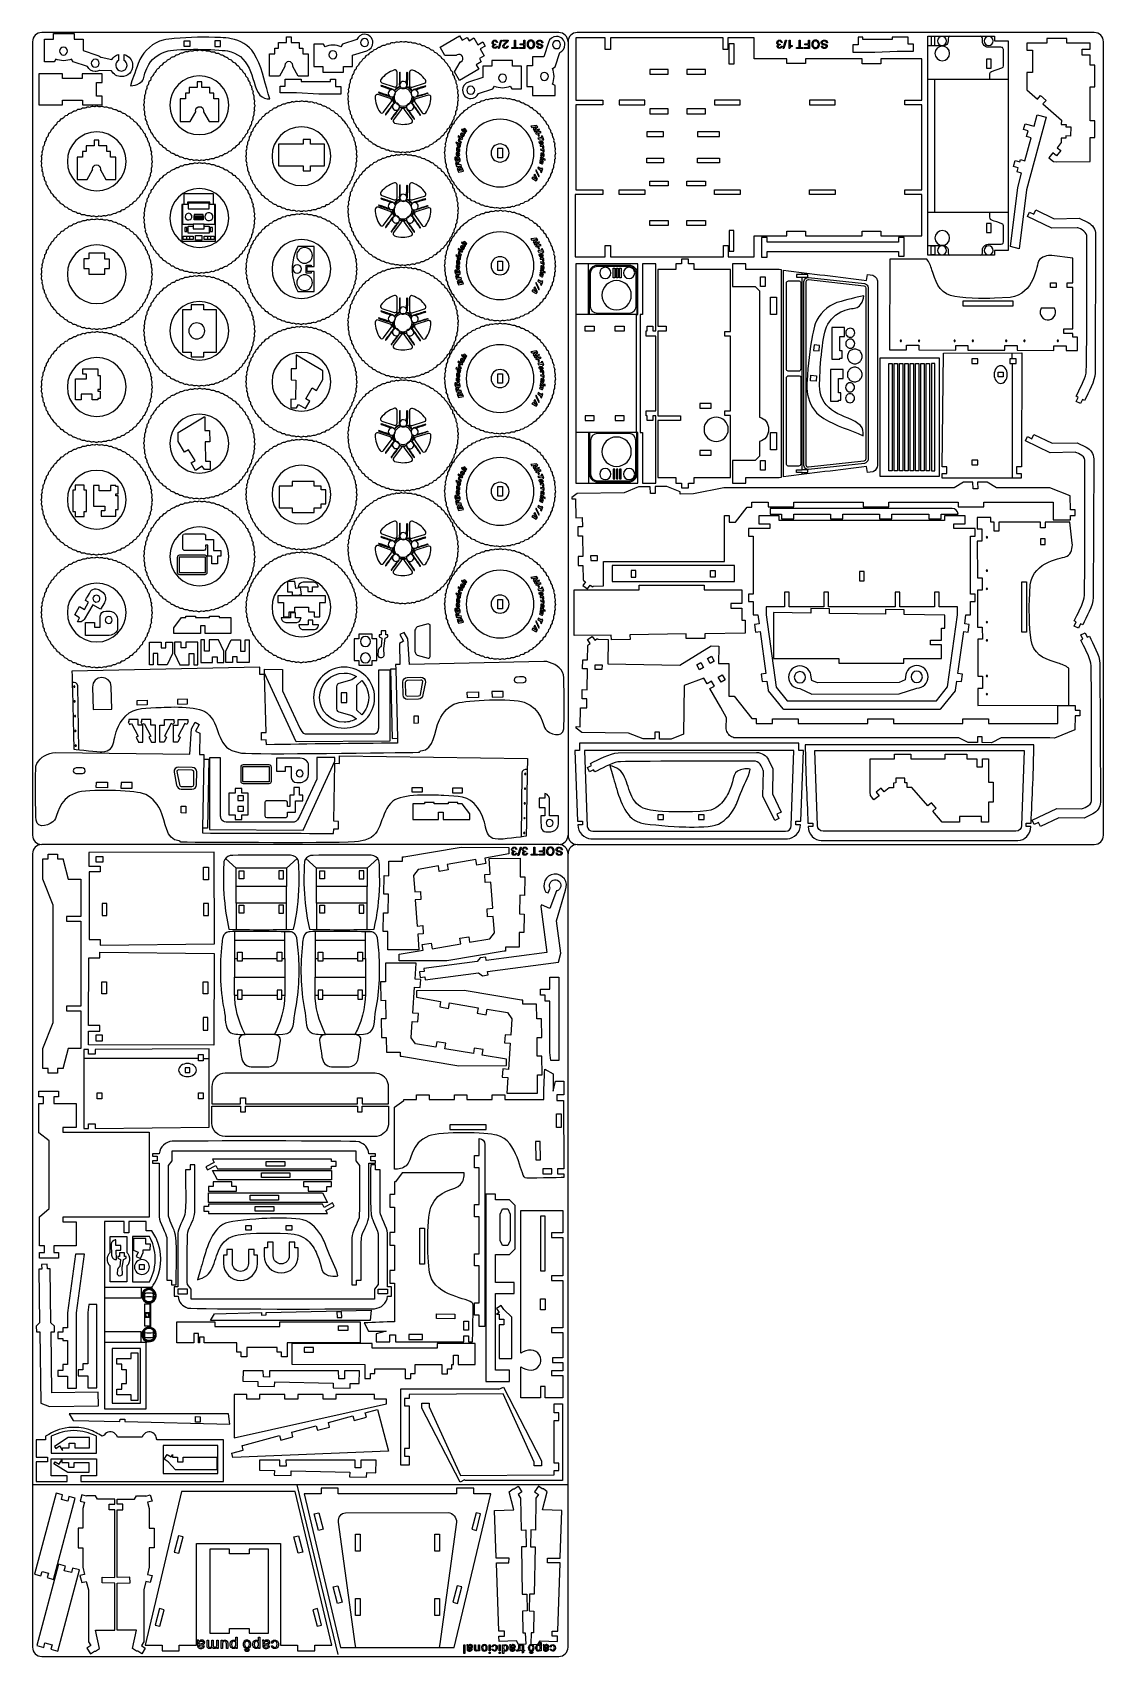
# Model space of a CAD drawing. Extents: x 460 to 1040, y 10 to 890.
import ezdxf

# ---------------------------------------------------------------- set-up
doc = ezdxf.new("R2010")
doc.units = 0
doc.layers.get('0').update_dxf_attribs({"linetype": 'CONTINUOUS'})

msp = doc.modelspace()

# ---------------------------------------------------------------- linework, layer by layer
at = {"color": 5}
for p, q in [((745, 890.0002), (464.9999, 890.0002)), ((1035, 890.0002), (754.9999, 890.0002)), ((460, 885.0002), (460, 455.0001)), ((750, 885.0002), (750, 455.0001)), ((1040, 455.0001), (1040, 885.0002)), ((745, 450), (464.9999, 450)), ((754.9999, 450), (1035, 450)), ((460, 444.9999), (460, 14.9998)), ((750, 14.9998), (750, 444.9999)), ((464.9999, 9.9998), (745, 9.9998))]:
    msp.add_line(p, q, dxfattribs=at)
at = {"color": 3}
for p, q in [((471.3214, 886.3602), (471.3214, 889.4204)), ((471.3214, 889.4204), (482.5218, 889.4204)), ((482.5218, 889.4204), (482.5218, 886.3602)), ((466.4313, 874.1197), (466.4212, 886.3602)), ((466.4212, 886.3602), (471.3214, 886.3602)), ((482.5218, 886.3602), (487.362, 886.3602)), ((487.362, 886.3602), (487.362, 880.2199)), ((487.362, 880.2199), (494.8887, 877.7215)), ((591.1849, 881.5766), (593.2578, 881.5767)), ((591.1849, 878.5168), (591.1849, 881.5766)), ((593.2578, 881.5767), (593.2572, 884.6364)), ((593.2572, 884.6364), (597.5365, 884.6364)), ((597.5365, 884.6364), (597.5365, 887.696)), ((597.5365, 887.696), (600.0872, 887.696)), ((600.0872, 887.696), (600.0872, 884.6364)), ((600.0872, 884.6364), (604.4561, 884.6351)), ((604.4561, 884.6351), (604.4579, 881.5754)), ((604.4579, 881.5754), (606.4754, 881.5766)), ((606.4754, 881.5766), (606.4772, 878.5168)), ((612.3085, 883.716), (612.3053, 871.4775)), ((617.6206, 883.7148), (612.3085, 883.716)), ((618.4503, 882.2821), (617.6206, 883.7148)), ((627.8644, 883.7139), (627.0074, 882.2244)), ((635.6611, 886.2191), (627.8644, 883.7139)), ((633.2457, 877.6197), (641.0028, 880.0958)), ((680.6953, 882.1045), (691.2943, 888.2244)), ((683.3599, 877.4893), (680.6953, 882.1045)), ((691.2943, 888.2244), (692.7061, 885.7791)), ((692.7061, 885.7791), (695.356, 887.309)), ((695.356, 887.309), (696.3925, 885.5138)), ((696.3925, 885.5138), (699.042, 887.0442)), ((699.042, 887.0442), (701.1816, 883.3382)), ((701.1816, 883.3382), (703.8313, 884.868)), ((705.1067, 882.659), (702.457, 881.1292)), ((702.457, 881.1292), (704.6403, 877.345)), ((703.8313, 884.868), (705.1067, 882.659)), ((739.389, 884.5645), (736.9129, 876.8074)), ((770.0395, 887.083), (754.1609, 887.0831)), ((754.1609, 887.0831), (754.1609, 853.2782)), ((770.0395, 880.8648), (770.0395, 887.083)), ((773.0982, 880.8648), (770.0395, 880.8648)), ((834.0846, 887.0824), (773.0981, 887.083)), ((773.0981, 887.083), (773.0982, 880.8648)), ((834.0846, 880.8612), (834.0846, 887.0824)), ((836.6335, 880.8612), (834.0846, 880.8612)), ((850.9034, 887.0822), (836.6335, 887.0824)), ((836.6335, 887.0824), (836.6335, 880.8612)), ((850.9034, 875.6594), (850.9034, 887.0822)), ((907.0507, 883.377), (904.246, 883.377)), ((904.246, 883.377), (904.246, 879.3645)), ((909.7127, 887.3896), (907.0507, 887.3896)), ((907.0507, 887.3896), (907.0507, 883.377)), ((909.7127, 886.1658), (909.7127, 887.3896)), ((925.6231, 886.1658), (909.7127, 886.1658)), ((934.2336, 887.3896), (925.6231, 887.3896)), ((925.6231, 887.3896), (925.6231, 886.1658)), ((934.2336, 883.6674), (934.2336, 887.3896)), ((937.0447, 883.6674), (934.2336, 883.6674)), ((937.0447, 879.9452), (937.0447, 883.6674)), ((944.9155, 769.2833), (944.9159, 887.9991)), ((944.9159, 887.9991), (981.0561, 888.0004)), ((981.0561, 888.0004), (981.0561, 885.4914)), ((981.0561, 885.4914), (988.3994, 885.4914)), ((988.3994, 885.4914), (988.3994, 771.7923)), ((1009.2585, 884.1281), (998.4373, 884.1209)), ((998.4373, 884.1209), (998.4386, 880.3309)), ((998.4386, 880.3309), (1001.4983, 880.3325)), ((1001.4983, 880.3325), (1001.5045, 868.3723)), ((1020.0777, 886.6862), (1009.2565, 886.6777)), ((1009.2565, 886.6777), (1009.2585, 884.1281)), ((1020.0796, 884.1364), (1020.0777, 886.6862)), ((1032.7407, 884.138), (1020.0796, 884.1364)), ((1028.4548, 880.8685), (1032.7423, 880.8707)), ((1028.4564, 877.7729), (1028.4548, 880.8685)), ((1032.7423, 880.8707), (1032.7407, 884.138)), ((471.7415, 874.1197), (466.4313, 874.1197)), ((472.5708, 875.5481), (471.7415, 874.1197)), ((481.9818, 874.1197), (481.132, 875.6068)), ((489.7921, 871.6196), (481.9818, 874.1197)), ((489.8027, 871.616), (489.7921, 871.6196)), ((496.9337, 876.6856), (497.1623, 876.5698)), ((497.1623, 876.5698), (502.9644, 875.4111)), ((506.5427, 878.0609), (506.5427, 874.7969)), ((509.7128, 874.8082), (509.7128, 878.0659)), ((588.3618, 866.2779), (588.3613, 878.5168)), ((588.3613, 878.5168), (591.1849, 878.5168)), ((596.7228, 871.5313), (593.691, 866.2779)), ((596.7503, 871.5313), (596.7228, 871.5313)), ((600.9019, 871.5319), (600.8769, 871.5319)), ((603.9348, 866.278), (600.9019, 871.5319)), ((606.4772, 878.5168), (609.3014, 878.5159)), ((609.3014, 878.5159), (609.2977, 866.2773)), ((612.3053, 871.4775), (617.2009, 871.4765)), ((617.2009, 871.4765), (617.2035, 868.4165)), ((628.4035, 868.4165), (628.4035, 871.4765)), ((628.4035, 871.4765), (633.2457, 871.4765)), ((633.2457, 871.4765), (633.2457, 877.6197)), ((689.4254, 877.4904), (683.3599, 877.4893)), ((688.4819, 868.6179), (691.5155, 873.8714)), ((689.4392, 877.4665), (689.4254, 877.4904)), ((691.5155, 873.8714), (691.503, 873.8931)), ((703.0012, 874.067), (700.3522, 872.5355)), ((700.3522, 872.5355), (701.7636, 870.0893)), ((704.6403, 877.345), (701.9914, 875.8136)), ((701.9914, 875.8136), (703.0012, 874.067)), ((708.8043, 871.7227), (703.9621, 871.7227)), ((703.9621, 871.7227), (703.9621, 865.5795)), ((720.0043, 874.7827), (708.8043, 874.7827)), ((708.8043, 874.7827), (708.8043, 871.7227)), ((720.0069, 871.7227), (720.0043, 874.7827)), ((724.9025, 871.7217), (720.0069, 871.7227)), ((724.8993, 859.4832), (724.9025, 871.7217)), ((730.7697, 871.9652), (727.7097, 871.9652)), ((727.7097, 871.9652), (727.7097, 860.7652)), ((736.9129, 876.8074), (730.7697, 876.8074)), ((730.7697, 876.8074), (730.7697, 871.9652)), ((741.5176, 870.5691), (743.0071, 871.4261)), ((743.0071, 871.4261), (745.5123, 879.2228)), ((868.4802, 875.6781), (850.9034, 875.6594)), ((868.4783, 873.1124), (868.4802, 875.6781)), ((878.6735, 873.1054), (868.4783, 873.1124)), ((878.6753, 875.671), (878.6735, 873.1054)), ((909.2373, 875.6604), (878.6753, 875.671)), ((904.246, 879.3645), (916.1165, 879.3645)), ((909.2373, 873.0948), (909.2373, 875.6604)), ((919.4692, 873.0948), (909.2373, 873.0948)), ((916.1165, 879.3645), (928.242, 879.9452)), ((941.577, 875.6605), (919.4692, 875.6604)), ((919.4692, 875.6604), (919.4692, 873.0948)), ((928.242, 879.9452), (937.0447, 879.9452)), ((941.577, 853.2947), (941.577, 875.6605)), ((1032.7438, 877.7141), (1028.4564, 877.7729)), ((1032.7466, 872.344), (1032.7438, 877.7141)), ((1035.2963, 872.3453), (1032.7466, 872.344)), ((1035.3023, 860.5514), (1035.2963, 872.3453)), ((476.1618, 867.6243), (463.5001, 867.6192)), ((463.5001, 867.6192), (463.5068, 850.7936)), ((476.1628, 865.0755), (476.1618, 867.6243)), ((486.984, 865.0798), (476.1628, 865.0755)), ((497.8041, 867.6329), (486.9829, 867.6286)), ((486.9829, 867.6286), (486.984, 865.0798)), ((494.7463, 862.9612), (497.806, 862.9624)), ((494.7492, 855.4771), (494.7463, 862.9612)), ((496.2224, 869.4195), (496.1807, 869.4338)), ((502.8214, 869.1589), (496.2224, 869.4195)), ((497.806, 862.9624), (497.8041, 867.6329)), ((513.8787, 863.8064), (513.0187, 861.1263)), ((593.691, 866.2779), (588.3618, 866.2779)), ((596.9113, 860.96), (596.9113, 864.6822)), ((596.9113, 864.6822), (605.5217, 864.6822)), ((609.2977, 866.2773), (603.9348, 866.278)), ((605.5217, 864.6822), (605.5217, 863.4584)), ((605.5217, 863.4584), (621.4321, 863.4584)), ((617.2035, 868.4165), (628.4035, 868.4165)), ((621.4321, 863.4584), (621.4321, 864.6822)), ((621.4321, 864.6822), (624.0941, 864.6822)), ((624.0941, 864.6822), (624.0941, 860.6696)), ((691.1628, 863.9732), (688.4819, 868.6179)), ((701.7636, 870.0893), (691.1628, 863.9732)), ((703.9621, 865.5795), (696.205, 863.1034)), ((1001.5045, 868.3723), (998.4448, 868.3708)), ((998.4448, 868.3708), (998.45, 858.966)), ((497.809, 855.4783), (494.7492, 855.4771)), ((497.8108, 850.8072), (497.809, 855.4783)), ((588.6114, 853.9859), (587.7114, 856.7761)), ((594.1002, 857.2378), (594.1002, 860.96)), ((594.1002, 860.96), (596.9113, 860.96)), ((602.9029, 857.2378), (594.1002, 857.2378)), ((615.0284, 856.6571), (602.9029, 857.2378)), ((626.8988, 856.6571), (615.0284, 856.6571)), ((624.0941, 860.6696), (626.8988, 860.6696)), ((626.8988, 860.6696), (626.8988, 856.6571)), ((701.5467, 856.9801), (709.3434, 859.4853)), ((709.3434, 859.4853), (710.2004, 860.9748)), ((718.7575, 860.9171), (719.5872, 859.4844)), ((719.5872, 859.4844), (724.8993, 859.4832)), ((727.7097, 860.7652), (730.7697, 860.7626)), ((730.7697, 860.7626), (730.7707, 855.867)), ((730.7707, 855.867), (743.0092, 855.8702)), ((743.008, 861.1823), (741.5753, 862.012)), ((743.0092, 855.8702), (743.008, 861.1823)), ((998.45, 858.966), (1004.2595, 853.8712)), ((1004.2595, 853.8712), (1005.9406, 855.7883)), ((1005.9406, 855.7883), (1008.9043, 853.1894)), ((1032.7525, 860.5489), (1035.3023, 860.5514)), ((1032.7578, 842.0742), (1032.7525, 860.5489)), ((463.5068, 850.7936), (476.1685, 850.7986)), ((476.1675, 853.3473), (486.9886, 853.3516)), ((476.1685, 850.7986), (476.1675, 853.3473)), ((486.9886, 853.3516), (486.9897, 850.8029)), ((486.9897, 850.8029), (497.8108, 850.8072)), ((754.1609, 853.2782), (768.8807, 853.2784)), ((768.8807, 850.7273), (754.1609, 850.7272)), ((754.1609, 850.7272), (754.1609, 804.7255)), ((768.8807, 853.2784), (768.8807, 850.7273)), ((932.3774, 853.2946), (941.577, 853.2947)), ((932.3774, 850.7449), (932.3774, 853.2946)), ((941.577, 850.7457), (932.3774, 850.7449)), ((941.5771, 804.7263), (941.577, 850.7457)), ((1002.4699, 839.166), (1004.1367, 845.3867)), ((1004.1367, 845.3867), (1008.8654, 844.1196)), ((1008.9043, 853.1894), (1007.2232, 851.2723)), ((1007.2232, 851.2723), (1017.1939, 842.5345)), ((996.7106, 837.3755), (997.5441, 840.4859)), ((999.1736, 836.7155), (996.7106, 837.3755)), ((997.5441, 840.4859), (1002.4699, 839.166)), ((1008.8654, 844.1196), (998.303, 804.7001)), ((998.3401, 833.6051), (999.1736, 836.7155)), ((1017.1939, 842.5345), (1017.1595, 840.0876)), ((1017.1595, 840.0876), (1019.7048, 840.0528)), ((1019.7048, 840.0528), (1019.6853, 838.8296)), ((1019.6853, 838.8296), (1022.2427, 838.7936)), ((1022.2427, 838.7936), (1022.1745, 833.8977)), ((1035.3076, 842.0749), (1032.7578, 842.0742)), ((1035.3102, 833.1333), (1035.3076, 842.0749)), ((997.4693, 820.5038), (1000.803, 832.9452)), ((1000.803, 832.9452), (998.3401, 833.6051)), ((1017.0232, 830.2951), (1014.8288, 827.5545)), ((1014.8288, 827.5545), (1016.825, 825.9608)), ((1017.0529, 832.7443), (1017.0232, 830.2951)), ((1019.6024, 832.7081), (1017.0529, 832.7443)), ((1019.617, 833.9323), (1019.6024, 832.7081)), ((1022.1745, 833.8977), (1019.617, 833.9323)), ((1032.7604, 833.1326), (1035.3102, 833.1333)), ((1032.7642, 820.006), (1032.7604, 833.1326)), ((991.3322, 817.3029), (992.2268, 820.6415)), ((992.2268, 820.6415), (994.6897, 819.9816)), ((994.6897, 819.9816), (995.0065, 821.1637)), ((995.0065, 821.1637), (997.4693, 820.5038)), ((1012.6384, 824.8107), (1010.4479, 822.0668)), ((1010.4479, 822.0668), (1012.8389, 820.158)), ((1014.6345, 823.217), (1012.6384, 824.8107)), ((1012.8389, 820.158), (1014.8097, 819.9985)), ((1016.825, 825.9608), (1014.6345, 823.217)), ((1014.8097, 819.9985), (1032.7642, 820.006)), ((993.7952, 816.643), (991.3322, 817.3029)), ((993.2173, 814.4865), (993.7952, 816.643)), ((995.6802, 813.8266), (993.2173, 814.4865)), ((993.5742, 805.9671), (995.6802, 813.8266)), ((768.8808, 802.1746), (753.9571, 802.1745)), ((753.9571, 802.1745), (753.9571, 768.3696)), ((754.1609, 804.7255), (768.8808, 804.7256)), ((768.8808, 804.7256), (768.8808, 802.1746)), ((932.3774, 804.7255), (941.5771, 804.7263)), ((932.3774, 802.1758), (932.3774, 804.7255)), ((941.5771, 802.1759), (932.3774, 802.1758)), ((941.5772, 779.764), (941.5771, 802.1759)), ((989.5534, 774.0697), (993.5742, 805.9671)), ((998.303, 804.7001), (994.2821, 772.8026)), ((998.8379, 790.3631), (999.9438, 792.6592)), ((999.9438, 792.6592), (1002.24, 791.5533)), ((1002.24, 791.5533), (1003.3459, 793.8495)), ((1003.3459, 793.8495), (1013.2303, 789.0887)), ((1012.1068, 783.9722), (998.8379, 790.3631)), ((1025.7338, 784.198), (1012.1068, 783.9722)), ((1013.2303, 789.0887), (1026.8574, 789.3146)), ((1026.8574, 789.3146), (1031.6449, 787.0087)), ((770.0396, 768.3695), (770.0396, 774.5867)), ((770.0396, 774.5867), (773.0982, 774.5867)), ((773.0982, 774.5867), (773.0982, 768.3695)), ((834.1217, 768.3693), (834.1217, 774.4886)), ((834.1217, 774.4886), (836.6708, 774.4886)), ((836.6708, 774.4886), (836.6708, 768.3693)), ((850.901, 768.3693), (850.9036, 779.7633)), ((850.9036, 779.7633), (868.4829, 779.7817)), ((857.8234, 778.9646), (854.7637, 778.9646)), ((854.7637, 778.9646), (854.7637, 768.2556)), ((857.8234, 776.4168), (857.8234, 778.9646)), ((929.0195, 776.4168), (857.8234, 776.4168)), ((868.4829, 779.7817), (868.4803, 782.3598)), ((868.4803, 782.3598), (878.6754, 782.3527)), ((878.6754, 782.3527), (878.6743, 779.7742)), ((878.6743, 779.7742), (909.2362, 779.7634)), ((909.2362, 779.7634), (909.2374, 782.342)), ((909.2374, 782.342), (919.4694, 782.342)), ((919.4694, 782.342), (919.4694, 779.7639)), ((919.4694, 779.7639), (941.5772, 779.764)), ((932.0793, 778.9646), (929.0195, 778.9646)), ((929.0195, 778.9646), (929.0195, 776.4168)), ((932.0793, 768.7656), (932.0793, 778.9646)), ((1035.7132, 780.5694), (1035.4948, 705.4858)), ((753.9571, 768.3696), (770.0396, 768.3695)), ((773.0982, 768.3695), (834.1217, 768.3693)), ((815.2539, 767.127), (811.5037, 767.127)), ((811.5037, 767.127), (811.5037, 764.5769)), ((815.2539, 764.5769), (815.2539, 767.127)), ((836.6708, 768.3693), (850.901, 768.3693)), ((854.7637, 768.2556), (857.8234, 768.2556)), ((857.8234, 768.2556), (857.8234, 771.3151)), ((857.8234, 771.3151), (929.0195, 771.3151)), ((924.3412, 767.2162), (924.1644, 718.0578)), ((944.2895, 767.2071), (924.3412, 767.2162)), ((929.0195, 771.3151), (929.0195, 768.7656)), ((929.0195, 768.7656), (932.0793, 768.7656)), ((981.0561, 769.2833), (944.9155, 769.2833)), ((988.3994, 771.7923), (981.0561, 771.7923)), ((981.0561, 771.7923), (981.0561, 769.2833)), ((994.2821, 772.8026), (989.5534, 774.0697)), ((1023.4126, 767.7699), (1012.0883, 769.1572)), ((1023.4126, 754.3957), (1023.4126, 767.7699)), ((761.0306, 764.5784), (754.2899, 764.5785)), ((754.2899, 764.5785), (754.2899, 737.1941)), ((787.8337, 764.5781), (761.0306, 764.5784)), ((787.8336, 737.1936), (787.8337, 764.5781)), ((797.5821, 764.5852), (790.3595, 764.5852)), ((790.3595, 764.5852), (790.3595, 737.2009)), ((797.5821, 728.2451), (797.5821, 764.5852)), ((808.4436, 761.5167), (798.5832, 761.5167)), ((798.5832, 761.5167), (798.5832, 730.7755)), ((811.5037, 764.5769), (808.4436, 764.5769)), ((808.4436, 764.5769), (808.4436, 761.5167)), ((818.314, 764.5769), (815.2539, 764.5769)), ((818.314, 761.5167), (818.314, 764.5769)), ((838.0446, 761.5167), (818.314, 761.5167)), ((838.0446, 727.9854), (838.0446, 761.5167)), ((846.3848, 764.577), (839.0446, 764.577)), ((839.0446, 764.577), (839.0446, 752.3365)), ((846.3848, 761.5168), (846.3848, 764.577)), ((864.3955, 761.5168), (846.3848, 761.5168)), ((865.6256, 761.3568), (864.3955, 761.5168)), ((865.6256, 649.0922), (865.6256, 761.3568)), ((866.6256, 649.2872), (866.6256, 761.1618)), ((911.6867, 755.6773), (912.162, 758.8004)), ((912.162, 758.8004), (915.0893, 758.4454)), ((839.0446, 752.3365), (851.285, 752.3365)), ((851.285, 752.3365), (853.7351, 750.0263)), ((853.7351, 750.0263), (853.7351, 681.6188)), ((878.9827, 655.4668), (878.9826, 754.9783)), ((880.2065, 756.0616), (910.2176, 752.7485)), ((911.1527, 752.1021), (911.2928, 751.5337)), ((911.2928, 751.5337), (911.2928, 658.9115)), ((917.6485, 755.0529), (917.6486, 655.3923)), ((1020.376, 751.8666), (1020.376, 754.3957)), ((1020.376, 754.3957), (1023.4126, 754.3957)), ((1023.4126, 751.8666), (1020.376, 751.8666)), ((1023.4126, 729.3753), (1023.4126, 751.8666)), ((989.4246, 746.4083), (980.8861, 745.9625)), ((754.2899, 737.1941), (754.2917, 737.1944)), ((754.2917, 737.1944), (754.2917, 673.2417)), ((787.1328, 673.2417), (787.1328, 737.1944)), ((787.1328, 737.1944), (787.1365, 737.1936)), ((787.1365, 737.1936), (787.3441, 737.1936)), ((787.3441, 737.1936), (787.8336, 737.1936)), ((790.3595, 737.2009), (789.1356, 737.2009)), ((789.1356, 737.2009), (789.1356, 673.253)), ((792.7993, 728.2451), (792.7993, 730.7968)), ((792.7993, 730.7968), (795.8591, 730.7968)), ((795.8591, 730.7968), (795.8591, 728.2451)), ((798.5832, 730.7755), (803.2434, 730.7755)), ((803.2434, 730.7755), (803.2434, 728.2254)), ((792.3193, 725.4414), (792.3193, 728.2451)), ((792.3193, 728.2451), (792.7993, 728.2451)), ((797.5821, 725.4414), (792.3193, 725.4414)), ((795.8591, 728.2451), (797.5821, 728.2451)), ((797.5821, 685.0125), (797.5821, 725.4414)), ((803.2434, 728.2254), (798.5832, 728.2254)), ((798.5832, 728.2254), (798.5832, 682.2235)), ((834.9846, 725.4352), (834.9846, 727.9854)), ((834.9846, 727.9854), (838.0446, 727.9854)), ((838.0446, 725.4352), (834.9846, 725.4352)), ((838.0446, 685.0036), (838.0446, 725.4352)), ((1018.554, 726.8448), (1018.554, 729.3753)), ((1018.554, 729.3753), (1023.4126, 729.3753)), ((1023.4126, 726.8448), (1018.554, 726.8448)), ((1023.4126, 724.9812), (1023.4126, 726.8448)), ((1025.9431, 724.9701), (1023.4126, 724.9812)), ((1025.9431, 717.6822), (1025.9431, 724.9701)), ((951.215, 713.5155), (918.9238, 713.5155)), ((918.9238, 713.5155), (918.9238, 649.5728)), ((924.1644, 718.0578), (933.3485, 718.0244)), ((933.3485, 718.0244), (933.3577, 720.5549)), ((933.3577, 720.5549), (940.0079, 720.5304)), ((940.0079, 720.5304), (939.9985, 717.9999)), ((939.9985, 717.9999), (959.9487, 717.9267)), ((951.215, 649.5728), (951.215, 713.5155)), ((952.6784, 654.6577), (953.3792, 716.3053)), ((953.3792, 716.3053), (995.7303, 716.3317)), ((959.9487, 717.9267), (959.9579, 720.4571)), ((959.9579, 720.4571), (966.608, 720.4327)), ((966.608, 720.4327), (966.5987, 717.9022)), ((966.5987, 717.9022), (986.5489, 717.8288)), ((986.5489, 717.8288), (986.5582, 720.3593)), ((986.5582, 720.3593), (993.2082, 720.3349)), ((993.2082, 720.3349), (993.199, 717.8044)), ((993.199, 717.8044), (1013.1492, 717.731)), ((995.7303, 716.3317), (995.5036, 654.6476)), ((1013.1492, 717.731), (1013.1584, 720.2615)), ((1013.1584, 720.2615), (1019.8083, 720.2371)), ((1019.8083, 720.2371), (1019.7992, 717.7066)), ((1019.7992, 717.7066), (1025.9431, 717.6822)), ((1026.306, 692.2963), (1025.1581, 692.8493)), ((1025.2001, 690.0002), (1026.306, 692.2963)), ((1027.4963, 688.8943), (1025.2001, 690.0002)), ((1028.6022, 691.1904), (1027.4963, 688.8943)), ((1029.7503, 690.6375), (1028.6022, 691.1904)), ((792.3193, 682.2197), (792.3193, 685.0125)), ((792.3193, 685.0125), (797.5821, 685.0125)), ((792.7993, 682.2197), (792.3193, 682.2197)), ((792.7993, 679.6751), (792.7993, 682.2197)), ((795.8591, 679.6751), (792.7993, 679.6751)), ((797.5821, 682.2267), (795.8591, 682.2267)), ((795.8591, 682.2267), (795.8591, 679.6751)), ((797.5821, 645.8687), (797.5821, 682.2267)), ((798.5832, 682.2235), (810.8437, 682.2235)), ((810.8437, 679.6734), (798.5832, 679.6734)), ((798.5832, 679.6734), (798.5832, 648.9221)), ((810.8437, 682.2235), (810.8437, 679.6734)), ((834.9846, 682.4535), (834.9846, 685.0036)), ((834.9846, 685.0036), (838.0446, 685.0036)), ((838.0446, 682.4535), (834.9846, 682.4535)), ((838.0446, 648.9221), (838.0446, 682.4535)), ((754.2894, 673.2463), (754.2892, 645.8621)), ((754.2917, 673.2417), (754.2894, 673.2463)), ((787.136, 673.246), (787.1328, 673.2417)), ((787.3436, 673.246), (787.136, 673.246)), ((787.3428, 673.2417), (787.3436, 673.246)), ((787.8329, 673.2417), (787.3428, 673.2417)), ((787.8329, 645.8606), (787.8329, 673.2417)), ((789.1356, 673.253), (790.3595, 673.253)), ((790.3595, 673.253), (790.3595, 645.8687)), ((997.8069, 668.6963), (998.9127, 670.9923)), ((998.9127, 670.9923), (1001.2089, 669.8864)), ((1001.2089, 669.8864), (1002.3148, 672.1825)), ((1002.3148, 672.1825), (1012.1993, 667.4218)), ((853.7351, 660.4227), (851.285, 658.1026)), ((853.7351, 668.3078), (853.7351, 660.4227)), ((1011.0758, 662.3054), (997.8069, 668.6963)), ((1024.7029, 662.5311), (1011.0758, 662.3054)), ((1012.1993, 667.4218), (1025.8263, 667.6477)), ((1025.8263, 667.6477), (1030.6139, 665.3418)), ((851.285, 658.1026), (839.0446, 658.1026)), ((839.0446, 658.1026), (839.0446, 645.8621)), ((910.2176, 657.6966), (880.2066, 654.3835)), ((912.162, 651.6448), (911.6868, 654.7664)), ((915.0894, 651.9998), (912.162, 651.6448)), ((915.4317, 652.1487), (915.0894, 651.9998)), ((955.2282, 654.6577), (952.6784, 654.6577)), ((955.2282, 651.088), (955.2282, 654.6577)), ((992.9539, 654.6571), (992.9408, 651.0874)), ((995.5036, 654.6476), (992.9539, 654.6571)), ((1034.6822, 658.9025), (1034.4638, 583.8189)), ((754.2892, 645.8621), (761.0299, 645.862)), ((761.0299, 645.862), (761.0319, 645.8606)), ((761.0319, 645.8606), (787.8329, 645.8606)), ((788.2077, 643.7699), (780.3757, 640.6407)), ((794.5706, 643.8616), (788.2077, 643.7699)), ((790.3595, 645.8687), (797.5821, 645.8687)), ((794.6236, 640.2069), (794.5706, 643.8616)), ((803.4786, 643.9899), (797.1157, 643.8982)), ((797.1157, 643.8982), (797.1687, 640.2436)), ((798.5832, 648.9221), (808.4436, 648.9221)), ((810.741, 641.0782), (803.4786, 643.9899)), ((808.4436, 648.9221), (808.4436, 645.862)), ((808.4436, 645.862), (811.5037, 645.862)), ((811.5037, 645.862), (811.5037, 643.3119)), ((811.5037, 643.3119), (815.2539, 643.3119)), ((815.2539, 645.862), (818.314, 645.862)), ((815.2539, 643.3119), (815.2539, 645.862)), ((834.456, 643.2827), (817.9773, 639.9639)), ((818.314, 645.862), (818.314, 648.9221)), ((818.314, 648.9221), (838.0446, 648.9221)), ((959.1486, 643.2824), (834.456, 643.2827)), ((839.0446, 645.8621), (846.3848, 645.8621)), ((846.3848, 648.9222), (864.3955, 648.9222)), ((846.3848, 645.8621), (846.3848, 648.9222)), ((864.3955, 648.9222), (865.6256, 649.0922)), ((918.9238, 649.5728), (951.215, 649.5728)), ((952.6436, 648.5383), (952.6436, 651.088)), ((952.6436, 651.088), (955.2282, 651.088)), ((989.8948, 648.53), (952.6436, 648.5383)), ((964.1962, 646.2547), (959.1486, 643.2824)), ((969.2865, 646.3279), (964.1962, 646.2547)), ((969.3387, 642.7235), (969.2865, 646.3279)), ((971.8838, 642.7601), (969.3387, 642.7235)), ((976.9225, 646.4013), (971.8321, 646.3281)), ((971.8321, 646.3281), (971.8838, 642.7601)), ((982.0586, 643.2826), (976.9225, 646.4013)), ((1008.3852, 643.2863), (982.0586, 643.2826)), ((990.5567, 648.5155), (989.8948, 648.53)), ((995.3189, 648.512), (990.5567, 648.5155)), ((992.9408, 651.0874), (995.4905, 651.078)), ((995.4811, 648.5283), (995.3189, 648.512)), ((995.4905, 651.078), (995.4811, 648.5283)), ((1008.7991, 643.2828), (1008.3852, 643.2863)), ((1010.9304, 643.323), (1008.7991, 643.2828)), ((1022.0077, 638.8536), (1010.9304, 643.323)), ((755.043, 640.2758), (752, 638.0269)), ((752, 638.0269), (752.0119, 637.2147)), ((752.0119, 637.2147), (754.1498, 637.2455)), ((754.1498, 637.2455), (754.2969, 627.0938)), ((780.3757, 640.6407), (755.043, 640.2758)), ((797.1687, 640.2436), (794.6236, 640.2069)), ((810.7586, 639.8599), (810.741, 641.0782)), ((817.9773, 639.9639), (810.7586, 639.8599)), ((849.524, 635.4651), (858.3625, 635.4652)), ((849.5628, 632.8077), (849.524, 635.4651)), ((858.3625, 635.4652), (858.3629, 632.9343)), ((872.2558, 632.9343), (872.2558, 635.4658)), ((872.2558, 635.4658), (909.8415, 635.4658)), ((909.8415, 635.4658), (909.8415, 632.9275)), ((923.7344, 635.4657), (961.3198, 635.4658)), ((923.7344, 632.9275), (923.7344, 635.4657)), ((961.3198, 635.4658), (961.3199, 632.9276)), ((975.2127, 635.4657), (1012.7983, 635.4658)), ((975.2128, 632.9274), (975.2127, 635.4657)), ((1012.7983, 635.4658), (1012.7984, 625.8556)), ((1022.1171, 631.3008), (1022.0077, 638.8536)), ((754.2969, 627.0938), (757.7253, 627.1433)), ((757.7253, 627.1433), (757.7955, 622.1514)), ((834.8172, 603.3884), (834.8167, 628.2905)), ((834.8167, 628.2905), (837.3622, 628.2904)), ((837.3622, 628.2904), (837.3623, 624.6355)), ((840.671, 624.6353), (847.013, 632.764)), ((847.013, 632.764), (849.5628, 632.8077)), ((864.3975, 628.1402), (853.2642, 628.1402)), ((853.2642, 628.1402), (853.2642, 623.6998)), ((858.3629, 632.9343), (872.2558, 632.9343)), ((955.5703, 632.0643), (859.4376, 632.0643)), ((859.4376, 632.0643), (859.4376, 629.0276)), ((859.4376, 629.0276), (865.5815, 629.0276)), ((864.3975, 625.61), (864.3975, 628.1402)), ((953.8695, 625.61), (864.3975, 625.61)), ((865.5815, 629.0276), (865.5815, 626.497)), ((865.5815, 626.497), (872.2316, 626.497)), ((872.2316, 626.497), (872.2316, 629.0276)), ((872.2316, 629.0276), (892.1819, 629.0276)), ((892.1819, 629.0276), (892.1819, 626.497)), ((892.1819, 626.497), (898.8321, 626.497)), ((898.8321, 626.497), (898.8321, 629.0276)), ((898.8321, 629.0276), (918.7823, 629.0276)), ((909.8415, 632.9275), (923.7344, 632.9275)), ((918.7823, 629.0276), (918.7823, 626.497)), ((918.7823, 626.497), (925.4325, 626.497)), ((925.4325, 626.497), (925.4325, 629.0276)), ((925.4325, 629.0276), (945.3828, 629.0276)), ((945.3828, 629.0276), (945.3828, 626.497)), ((945.3828, 626.497), (952.0329, 626.497)), ((952.0329, 626.497), (952.0329, 629.0276)), ((952.0329, 629.0276), (961.2169, 629.0276)), ((965.003, 628.1402), (953.8695, 628.1402)), ((953.8695, 628.1402), (953.8695, 625.61)), ((958.0587, 632.0471), (955.5703, 632.0643)), ((961.3199, 632.9276), (975.2128, 632.9274)), ((965.003, 623.6998), (965.003, 628.1402)), ((978.9019, 627.1812), (971.614, 627.1812)), ((971.614, 627.1812), (971.6384, 621.0373)), ((978.913, 624.6507), (978.9019, 627.1812)), ((1012.7984, 625.8556), (1022.1962, 625.8571)), ((1024.6623, 631.3374), (1022.1171, 631.3008)), ((1022.1613, 628.2551), (1024.7064, 628.2919)), ((1022.1962, 625.8571), (1022.1613, 628.2551)), ((1024.7064, 628.2919), (1024.6623, 631.3374)), ((757.7955, 622.1514), (755.2497, 622.114)), ((755.2497, 622.114), (755.3216, 617.2211)), ((755.3216, 617.2211), (757.8673, 617.2583)), ((757.8673, 617.2583), (758.031, 606.0579)), ((837.3623, 624.6355), (840.671, 624.6353)), ((859.3369, 621.1696), (847.6975, 621.1696)), ((847.6975, 621.1696), (847.6976, 617.1209)), ((847.6976, 617.1209), (850.2278, 617.1209)), ((850.2278, 617.1209), (850.2283, 585.6967)), ((853.2642, 623.6998), (859.3369, 623.6998)), ((859.3369, 623.6998), (859.3369, 621.1696)), ((958.9302, 621.1696), (958.9302, 623.6998)), ((958.9302, 623.6998), (965.003, 623.6998)), ((970.5696, 621.1696), (958.9302, 621.1696)), ((968.0403, 585.6967), (968.0394, 617.1209)), ((968.0394, 617.1209), (970.5698, 617.1209)), ((970.5698, 617.1209), (970.5696, 621.1696)), ((971.6384, 621.0373), (974.1689, 621.0464)), ((974.1689, 621.0464), (974.1933, 614.3965)), ((980.7766, 624.6507), (978.913, 624.6507)), ((980.7766, 619.7921), (980.7766, 624.6507)), ((983.3071, 619.7921), (980.7766, 619.7921)), ((1005.7984, 624.6507), (983.3071, 624.6507)), ((983.3071, 624.6507), (983.3071, 619.7921)), ((1005.7984, 621.6141), (1005.7984, 624.6507)), ((1008.3275, 621.6141), (1005.7984, 621.6141)), ((1021.7017, 624.6507), (1008.3275, 624.6507)), ((1008.3275, 624.6507), (1008.3275, 621.6141)), ((1023.089, 613.3264), (1021.7017, 624.6507)), ((974.1933, 614.3965), (971.6628, 614.3873)), ((971.6628, 614.3873), (971.7362, 594.4371)), ((758.031, 606.0579), (755.4852, 606.022)), ((755.4852, 606.022), (755.5546, 601.1493)), ((755.5546, 601.1493), (758.1003, 601.1852)), ((758.1003, 601.1852), (758.2126, 593.5304)), ((769.246, 603.3865), (834.8172, 603.3884)), ((769.2461, 593.6397), (769.246, 603.3865)), ((840.0875, 601.2126), (773.8548, 601.2126)), ((773.8548, 601.2126), (773.8548, 592.5323)), ((840.0875, 592.5323), (840.0875, 601.2126)), ((759.5556, 592.3373), (758.0945, 590.2585)), ((758.0945, 590.2585), (760.5973, 588.5124)), ((758.2126, 593.5304), (758.4284, 593.1175)), ((758.4284, 593.1175), (759.5556, 592.3373)), ((760.5973, 588.5124), (762.0591, 590.5956)), ((762.0591, 590.5956), (763.4664, 589.6137)), ((763.4664, 589.6137), (763.7582, 590.0296)), ((763.7582, 590.0296), (769.2973, 590.1078)), ((769.2973, 590.1078), (769.2461, 593.6397)), ((773.8548, 592.5323), (840.0875, 592.5323)), ((788.6225, 588.0478), (788.6222, 590.5816)), ((823.6876, 590.5872), (823.7869, 590.5874)), ((823.7869, 590.5874), (823.7872, 588.0568)), ((971.7362, 594.4371), (974.2667, 594.4463)), ((974.2667, 594.4463), (974.2911, 587.7963)), ((999.8943, 582.1242), (1000.3401, 590.6627)), ((753.3573, 563.1859), (753.3547, 588.0477)), ((844.1856, 588.0586), (844.1865, 580.5963)), ((847.6979, 585.6967), (847.6975, 581.6489)), ((847.6975, 581.6489), (850.2278, 581.6489)), ((850.2283, 585.6967), (847.6979, 585.6967)), ((850.2278, 581.6489), (850.2278, 574.4987)), ((869.7325, 586.7659), (867.2022, 586.7659)), ((867.2022, 586.7659), (867.2022, 578.7352)), ((869.7325, 578.7352), (869.7325, 586.7659)), ((890.9872, 586.7659), (888.4568, 586.7659)), ((888.4568, 586.7659), (888.4569, 578.7352)), ((890.9872, 578.7352), (890.9872, 586.7659)), ((929.7766, 586.7659), (927.2463, 586.7659)), ((927.2463, 586.7659), (927.2463, 578.7352)), ((929.7766, 578.7352), (929.7766, 586.7659)), ((951.0248, 586.7659), (948.4944, 586.7659)), ((948.4944, 586.7659), (948.4944, 578.7352)), ((951.0248, 578.7352), (951.0248, 586.7659)), ((968.0393, 574.4987), (968.0393, 581.6489)), ((968.0393, 581.6489), (970.5697, 581.6489)), ((970.5705, 585.6967), (968.0403, 585.6967)), ((970.5697, 581.6489), (970.5705, 585.6967)), ((974.2911, 587.7963), (971.7606, 587.787)), ((971.7606, 587.787), (971.834, 567.8368)), ((536.4936, 567.4249), (540.6087, 572.9407)), ((540.6087, 572.9407), (542.9569, 572.9407)), ((542.9569, 572.9407), (542.957, 573.655)), ((542.957, 573.655), (548.2565, 573.6549)), ((548.2565, 573.6549), (548.2565, 572.9407)), ((548.2565, 572.9407), (555.8077, 572.9407)), ((555.8077, 572.9407), (555.8077, 573.6549)), ((555.8077, 573.6549), (561.1072, 573.6548)), ((561.1072, 573.6548), (561.1072, 572.9406)), ((561.1072, 572.9406), (567.457, 572.9403)), ((567.457, 572.9403), (567.4569, 564.4061)), ((844.1865, 580.5963), (838.2226, 580.5958)), ((838.2226, 580.5958), (838.2227, 578.0733)), ((838.2227, 578.0733), (844.1868, 578.0737)), ((844.1868, 578.0737), (844.1875, 571.6233)), ((850.2278, 574.4987), (852.7534, 574.4987)), ((852.7534, 574.4987), (853.4415, 569.4851)), ((867.2022, 578.7352), (857.308, 578.7352)), ((857.308, 578.7352), (857.308, 574.4987)), ((857.308, 574.4987), (862.7639, 535.2465)), ((888.4569, 578.7352), (869.7325, 578.7352)), ((927.2463, 578.7352), (890.9872, 578.7352)), ((948.4944, 578.7352), (929.7766, 578.7352)), ((960.9592, 578.7352), (951.0248, 578.7352)), ((955.5859, 535.3501), (960.9592, 574.4987)), ((960.9592, 574.4987), (960.9592, 578.7352)), ((964.8257, 569.4851), (965.5137, 574.4987)), ((965.5137, 574.4987), (968.0393, 574.4987)), ((536.4936, 564.4061), (536.4936, 567.4249)), ((550.922, 564.4061), (536.4936, 564.4061)), ((553.4717, 568.4187), (550.922, 568.4187)), ((550.922, 568.4187), (550.922, 564.4061)), ((553.4717, 564.4061), (553.4717, 568.4187)), ((567.4569, 564.4061), (553.4717, 564.4061)), ((636.6435, 563.9595), (636.6435, 561.4094)), ((643.9839, 563.9595), (636.6435, 563.9595)), ((643.9839, 561.4094), (643.9839, 563.9595)), ((647.7926, 563.6202), (647.7925, 562.6007)), ((648.8125, 563.6202), (647.7926, 563.6202)), ((651.3623, 565.7467), (648.8125, 565.7468)), ((648.8125, 565.7468), (648.8125, 563.6202)), ((651.3623, 563.6201), (651.3623, 565.7467)), ((652.3822, 563.62), (651.3623, 563.6201)), ((652.3821, 562.6005), (652.3822, 563.62)), ((661.2208, 564.9322), (659.0074, 563.7061)), ((659.0074, 563.7061), (660.9695, 560.1644)), ((663.1829, 561.3905), (661.2208, 564.9322)), ((667.0197, 565.3472), (667.0135, 555.093)), ((674.2007, 569.5197), (668.2958, 567.8707)), ((675.4183, 551.8414), (675.4243, 568.5906)), ((773.4437, 563.4724), (753.3573, 563.1859)), ((773.4805, 560.9422), (773.4437, 563.4724)), ((813.9061, 564.0651), (783.5654, 563.6215)), ((783.5654, 563.6215), (783.6024, 561.0912)), ((813.9428, 561.5349), (813.9061, 564.0651)), ((846.0103, 564.5312), (824.0634, 564.2126)), ((824.0634, 564.2126), (824.1002, 561.6824)), ((844.1875, 571.6233), (846.0095, 571.6235)), ((846.0095, 571.6235), (846.0103, 564.5312)), ((853.4415, 569.4851), (850.9347, 569.141)), ((850.9347, 569.141), (851.4852, 565.1301)), ((851.4852, 565.1301), (853.992, 565.4742)), ((853.992, 565.4742), (857.1332, 542.588)), ((961.134, 542.588), (964.2752, 565.4742)), ((964.2752, 565.4742), (966.782, 565.1301)), ((967.3325, 569.141), (964.8257, 569.4851)), ((966.782, 565.1301), (967.3325, 569.141)), ((971.834, 567.8368), (974.3645, 567.8461)), ((974.3645, 567.8461), (974.3889, 561.196)), ((1025.2751, 570.6295), (1024.127, 571.1824)), ((1024.1691, 568.3332), (1025.2751, 570.6295)), ((1026.4653, 567.2273), (1024.1691, 568.3332)), ((1027.5712, 569.5236), (1026.4653, 567.2273)), ((1028.7192, 568.9706), (1027.5712, 569.5236)), ((1027.7882, 563.5479), (1030.0843, 564.6538)), ((1028.8941, 561.2518), (1027.7882, 563.5479)), ((1030.0843, 564.6538), (1031.1902, 562.3577)), ((523.2715, 547.3939), (523.2715, 559.6328)), ((523.2715, 559.6328), (529.6237, 559.6328)), ((529.6237, 559.6328), (529.6237, 556.5731)), ((529.6237, 556.5731), (532.1735, 556.5731)), ((532.1735, 556.5731), (532.1735, 559.6328)), ((532.1735, 559.6328), (535.8655, 559.6328)), ((535.8655, 559.6328), (535.8655, 553.5134)), ((540.5555, 559.6328), (536.8635, 559.6328)), ((536.8635, 559.6328), (536.8635, 553.5134)), ((540.5555, 556.5731), (540.5555, 559.6328)), ((543.1053, 556.5731), (540.5555, 556.5731)), ((549.4575, 559.6328), (543.1053, 559.6328)), ((543.1053, 559.6328), (543.1053, 556.5731)), ((549.4575, 547.3939), (549.4575, 559.6328)), ((553.1567, 560.9287), (551.088, 560.9287)), ((551.088, 560.9287), (551.088, 548.6899)), ((553.1567, 554.8092), (553.1567, 560.9287)), ((555.7064, 554.8092), (553.1567, 554.8092)), ((560.8059, 560.9287), (555.7064, 560.9287)), ((555.7064, 560.9287), (555.7064, 554.8092)), ((563.682, 554.8092), (560.8059, 560.9287)), ((563.682, 548.6899), (563.682, 554.8092)), ((564.68, 554.8092), (567.556, 560.9287)), ((564.68, 548.6899), (564.68, 554.8092)), ((567.556, 560.9287), (572.6556, 560.9287)), ((572.6556, 560.9287), (572.6556, 554.8092)), ((572.6556, 554.8092), (575.2053, 554.8092)), ((575.2053, 554.8092), (575.2053, 560.9287)), ((575.2053, 560.9287), (577.274, 560.9287)), ((577.274, 560.9287), (577.274, 548.6899)), ((636.6435, 561.4094), (634.1935, 561.4094)), ((634.1935, 561.4094), (634.1935, 549.6789)), ((646.4339, 561.4094), (643.9839, 561.4094)), ((646.4339, 549.6789), (646.4339, 561.4094)), ((647.1253, 554.8267), (646.981, 552.95)), ((647.2027, 555.2314), (647.1253, 554.8267)), ((647.2788, 555.4371), (647.2027, 555.2314)), ((647.3656, 555.6385), (647.2788, 555.4371)), ((647.4627, 555.8352), (647.3656, 555.6385)), ((647.5698, 556.0265), (647.4627, 555.8352)), ((647.6869, 556.212), (647.5698, 556.0265)), ((647.8134, 556.3912), (647.6869, 556.212)), ((647.7925, 562.6007), (649.0925, 561.7914)), ((647.9491, 556.5636), (647.8134, 556.3912)), ((648.0935, 556.7286), (647.9491, 556.5636)), ((648.2464, 556.8859), (648.0935, 556.7286)), ((648.4072, 557.035), (648.2464, 556.8859)), ((648.5757, 557.1755), (648.4072, 557.035)), ((648.7511, 557.3071), (648.5757, 557.1755)), ((649.0925, 561.7478), (648.7511, 557.3071)), ((649.0925, 561.7914), (649.0925, 561.7478)), ((650.189, 556.2796), (651.0194, 561.7913)), ((650.3867, 552.4934), (650.189, 556.2796)), ((651.0194, 561.7913), (652.3821, 562.6005)), ((660.9695, 560.1644), (658.7561, 558.9383)), ((658.7561, 558.9383), (658.9975, 547.5043)), ((664.0994, 547.6141), (663.1829, 561.3905)), ((760.5354, 561.0149), (763.0387, 562.7688)), ((761.9987, 558.9239), (760.5354, 561.0149)), ((760.5403, 550.0381), (760.6528, 557.7286)), ((760.6528, 557.7286), (760.8712, 558.1403)), ((760.8712, 558.1403), (761.9987, 558.9239)), ((763.0387, 562.7688), (764.5004, 560.6767)), ((764.5004, 560.6767), (765.9079, 561.6628)), ((765.9079, 561.6628), (766.2001, 561.2447)), ((766.2001, 561.2447), (771.7404, 561.165)), ((771.7404, 561.165), (771.5474, 547.8261)), ((783.6024, 561.0912), (773.4805, 560.9422)), ((810.6485, 547.2593), (827.4438, 557.6161)), ((824.1002, 561.6824), (813.9428, 561.5349)), ((827.4438, 557.6161), (831.6599, 557.555)), ((831.6599, 557.555), (831.5239, 548.1161)), ((974.3889, 561.196), (971.8585, 561.1868)), ((971.8585, 561.1868), (971.9317, 541.2366)), ((1027.7461, 560.6988), (1028.8941, 561.2518)), ((1031.1902, 562.3577), (1032.3383, 562.9106)), ((583.0737, 546.0933), (481.3174, 543.9673)), ((525.3402, 547.3939), (523.2715, 547.3939)), ((527.8899, 553.5134), (525.3402, 553.5134)), ((525.3402, 553.5134), (525.3402, 547.3939)), ((527.8899, 547.3939), (527.8899, 553.5134)), ((532.9894, 547.3939), (527.8899, 547.3939)), ((535.8655, 553.5134), (532.9894, 547.3939)), ((536.8635, 553.5134), (539.7395, 547.3939)), ((539.7395, 547.3939), (544.8391, 547.3939)), ((544.8391, 547.3939), (544.8391, 553.5134)), ((544.8391, 553.5134), (547.3888, 553.5134)), ((547.3888, 553.5134), (547.3888, 547.3939)), ((547.3888, 547.3939), (549.4575, 547.3939)), ((551.088, 548.6899), (557.4402, 548.6899)), ((557.4402, 548.6899), (557.4402, 551.7495)), ((557.4402, 551.7495), (559.99, 551.7495)), ((559.99, 551.7495), (559.99, 548.6899)), ((559.99, 548.6899), (563.682, 548.6899)), ((568.372, 548.6899), (564.68, 548.6899)), ((568.372, 551.7495), (568.372, 548.6899)), ((570.9218, 551.7495), (568.372, 551.7495)), ((570.9218, 548.6899), (570.9218, 551.7495)), ((577.274, 548.6899), (570.9218, 548.6899)), ((583.1728, 542.0523), (583.0737, 546.0933)), ((634.1935, 549.6789), (636.6435, 549.6789)), ((636.6435, 549.6789), (636.6435, 547.1288)), ((636.6435, 547.1288), (643.9839, 547.1288)), ((643.9839, 547.1288), (643.9839, 549.6789)), ((643.9839, 549.6789), (646.4339, 549.6789)), ((646.981, 552.95), (647.0432, 552.3721)), ((647.0432, 552.3721), (647.1994, 552.0162)), ((647.1994, 552.0162), (647.5826, 551.5792)), ((647.5826, 551.5792), (648.0972, 551.3093)), ((648.0972, 551.3093), (648.2865, 551.2633)), ((648.2865, 551.2633), (649.2633, 551.3913)), ((649.2633, 551.3913), (649.7888, 551.5805)), ((649.7888, 551.5805), (650.1875, 551.9716)), ((650.1875, 551.9716), (650.3867, 552.4934)), ((658.9975, 547.5043), (656.6447, 547.4537)), ((656.6447, 547.4537), (656.6972, 544.9891)), ((736.8906, 549.1811), (664.0994, 547.6141)), ((667.607, 553.2552), (668.2958, 552.5614)), ((668.2958, 552.5614), (674.194, 550.9128)), ((738.5364, 549.073), (736.8906, 549.1811)), ((757.925, 545.1797), (757.9947, 550.0741)), ((757.9947, 550.0741), (760.5403, 550.0381)), ((771.5474, 547.8261), (810.6485, 547.2593)), ((831.5239, 548.1161), (837.0254, 548.0342)), ((837.0254, 548.0342), (837.025, 530.457)), ((1038.0828, 548.0623), (1038.3012, 472.9787)), ((585.7025, 542.1144), (583.1728, 542.0523)), ((585.6942, 542.923), (585.6739, 544.9294)), ((585.6739, 544.9294), (595.3643, 544.9137)), ((602.7096, 505.5682), (585.6942, 542.923)), ((586.4734, 510.6975), (585.7025, 542.1144)), ((595.3643, 544.9137), (595.3643, 533.2482)), ((647.512, 513.62), (647.512, 544.702)), ((647.512, 544.702), (653.4854, 544.6801)), ((653.4854, 544.6801), (653.5205, 505.9436)), ((656.6972, 544.9891), (653.9391, 544.9211)), ((653.9391, 544.9211), (654.8506, 507.5078)), ((760.4707, 545.1437), (757.925, 545.1797)), ((760.3067, 533.8936), (760.4707, 545.1437)), ((823.5373, 540.1989), (812.9076, 536.1536)), ((825.3285, 537.101), (823.5373, 540.1989)), ((827.752, 538.5063), (825.3285, 537.101)), ((829.2826, 535.8589), (827.752, 538.5063)), ((857.1332, 542.588), (854.6264, 542.2439)), ((854.6264, 542.2439), (855.1769, 538.233)), ((855.1769, 538.233), (857.6838, 538.5771)), ((857.6838, 538.5771), (858.3718, 533.5635)), ((959.8953, 533.5635), (960.5835, 538.5771)), ((960.5835, 538.5771), (963.0903, 538.233)), ((963.6408, 542.2439), (961.134, 542.588)), ((963.0903, 538.233), (963.6408, 542.2439)), ((971.9317, 541.2366), (974.4622, 541.246)), ((974.4622, 541.246), (974.4867, 534.5958)), ((1021.148, 525.5793), (1021.1389, 545.5276)), ((595.3643, 533.2482), (604.7998, 513.0048)), ((757.6892, 529.0163), (757.7611, 533.9309)), ((760.2349, 528.9788), (757.6892, 529.0163)), ((757.7611, 533.9309), (760.3067, 533.8936)), ((760.1645, 523.9666), (760.2349, 528.9788)), ((812.9076, 536.1536), (812.5252, 509.7012)), ((826.8591, 534.4538), (829.2826, 535.8589)), ((832.7286, 524.302), (826.8591, 534.4538)), ((837.025, 530.457), (840.072, 530.4155)), ((840.072, 530.4155), (849.4698, 518.3183)), ((858.3718, 533.5635), (858.4774, 533.3168)), ((858.4774, 533.3168), (866.2837, 523.5231)), ((862.7639, 535.2465), (868.6297, 527.887)), ((949.6375, 527.887), (955.5859, 535.3501)), ((951.9835, 523.5231), (959.7897, 533.3168)), ((959.7897, 533.3168), (959.8953, 533.5635)), ((974.4867, 534.5958), (971.9562, 534.5866)), ((971.9562, 534.5866), (971.9896, 525.4025)), ((756.5885, 513.8196), (756.7361, 524.0164)), ((756.7361, 524.0164), (760.1645, 523.9666)), ((835.7865, 518.586), (832.7286, 524.302)), ((866.2837, 523.5231), (866.6794, 523.3325)), ((866.6794, 523.3325), (951.5877, 523.3325)), ((868.6297, 527.887), (949.6375, 527.887)), ((951.5877, 523.3325), (951.9835, 523.5231)), ((971.9896, 525.4025), (1021.148, 525.5793)), ((1015.2865, 515.5999), (1015.2867, 525.2526)), ((1015.2867, 525.2526), (1024.6863, 525.2508)), ((1024.6077, 519.7828), (1024.4977, 512.1967)), ((1027.1533, 519.746), (1024.6077, 519.7828)), ((1024.6863, 525.2508), (1024.6521, 522.8419)), ((1024.6521, 522.8419), (1027.1977, 522.805)), ((1027.1977, 522.805), (1027.1533, 519.746)), ((512.1033, 516.4856), (511.7557, 516.4856)), ((511.7557, 516.4856), (512.5206, 515.0211)), ((517.2313, 517.7674), (512.1033, 517.7674)), ((512.1033, 517.7674), (512.1033, 516.4856)), ((512.5206, 515.0211), (513.6054, 515.5877)), ((513.6054, 515.5877), (517.2313, 508.6446)), ((517.2313, 514.7078), (517.2313, 517.7674)), ((519.7812, 514.7078), (517.2313, 514.7078)), ((518.9825, 516.4856), (518.6349, 516.4856)), ((518.6349, 516.4856), (519.3998, 515.0211)), ((524.1105, 517.7674), (518.9825, 517.7674)), ((518.9825, 517.7674), (518.9825, 516.4856)), ((519.3998, 515.0211), (520.4846, 515.5877)), ((519.7812, 505.5286), (519.7812, 514.7078)), ((520.4846, 515.5877), (524.1105, 508.6446)), ((524.1105, 514.7078), (524.1105, 517.7674)), ((526.6604, 514.7078), (524.1105, 514.7078)), ((526.6604, 505.5286), (526.6604, 514.7078)), ((528.9442, 505.5286), (528.9442, 514.7078)), ((528.9442, 514.7078), (531.4941, 514.7078)), ((531.4941, 514.7078), (531.4941, 517.7674)), ((531.4941, 517.7674), (536.6221, 517.7674)), ((535.12, 515.5877), (531.4941, 508.6446)), ((536.2048, 515.0211), (535.12, 515.5877)), ((536.9697, 516.4856), (536.2048, 515.0211)), ((536.3651, 505.5286), (536.3651, 514.7078)), ((536.3651, 514.7078), (538.915, 514.7078)), ((536.6221, 517.7674), (536.6221, 516.4856)), ((536.6221, 516.4856), (536.9697, 516.4856)), ((538.915, 514.7078), (538.915, 517.7674)), ((538.915, 517.7674), (544.043, 517.7674)), ((542.5409, 515.5877), (538.915, 508.6446)), ((543.6257, 515.0211), (542.5409, 515.5877)), ((544.3906, 516.4856), (543.6257, 515.0211)), ((544.043, 517.7674), (544.043, 516.4856)), ((544.043, 516.4856), (544.3906, 516.4856)), ((545.2807, 498.874), (546.0872, 512.6573)), ((546.0872, 512.6573), (548.0209, 516.2146)), ((548.0209, 516.2146), (550.244, 515.0062)), ((550.244, 515.0062), (548.3103, 511.4489)), ((548.3103, 511.4489), (550.5335, 510.2405)), ((583.9438, 510.6355), (586.4734, 510.6975)), ((584.0428, 506.5878), (583.9438, 510.6355)), ((754.4385, 513.0348), (754.4502, 513.8505)), ((757.482, 510.7759), (754.4385, 513.0348)), ((754.4502, 513.8505), (756.5885, 513.8196)), ((782.8195, 510.4086), (757.482, 510.7759)), ((790.6528, 507.2654), (782.8195, 510.4086)), ((797.07, 510.8439), (797.0169, 507.1731)), ((799.6156, 510.8071), (797.07, 510.8439)), ((799.5626, 507.1361), (799.6156, 510.8071)), ((835.7094, 513.2516), (835.7865, 518.586)), ((835.7403, 512.5869), (835.7094, 513.2516)), ((835.8517, 511.9309), (835.7403, 512.5869)), ((836.042, 511.2934), (835.8517, 511.9309)), ((836.3083, 510.6837), (836.042, 511.2934)), ((836.6468, 510.111), (836.3083, 510.6837)), ((849.4698, 518.3183), (851.9741, 518.2753)), ((851.9741, 518.1542), (851.9273, 515.6133)), ((851.9273, 515.6133), (860.8217, 515.6043)), ((851.9741, 518.2753), (851.9741, 518.1542)), ((860.8217, 515.6043), (860.8219, 518.1469)), ((860.8219, 518.1469), (874.7173, 518.1465)), ((874.7173, 518.1465), (874.7172, 515.6039)), ((874.7172, 515.6039), (912.31, 515.6027)), ((912.31, 515.6027), (912.3101, 518.1522)), ((912.3101, 518.1522), (926.2057, 518.1518)), ((926.2057, 518.1518), (926.2056, 515.6024)), ((926.2056, 515.6024), (963.7983, 515.6013)), ((963.7983, 515.6013), (963.7985, 518.1509)), ((963.7985, 518.1509), (977.6939, 518.1503)), ((977.6939, 518.1503), (977.6938, 515.6009)), ((977.6938, 515.6009), (1015.2865, 515.5999)), ((1024.4977, 512.1967), (1013.418, 507.7079)), ((517.2313, 508.6446), (516.1466, 508.0781)), ((516.1466, 508.0781), (517.4779, 505.5286)), ((517.4779, 505.5286), (519.7812, 505.5286)), ((524.1105, 508.6446), (523.0258, 508.0781)), ((523.0258, 508.0781), (524.3571, 505.5286)), ((524.3571, 505.5286), (526.6604, 505.5286)), ((531.2475, 505.5286), (528.9442, 505.5286)), ((532.5788, 508.0781), (531.2475, 505.5286)), ((531.4941, 508.6446), (532.5788, 508.0781)), ((538.6684, 505.5286), (536.3651, 505.5286)), ((539.9997, 508.0781), (538.6684, 505.5286)), ((538.915, 508.6446), (539.9997, 508.0781)), ((550.5335, 510.2405), (550.3833, 498.8049)), ((586.5725, 506.6496), (584.0428, 506.5878)), ((586.6373, 503.9932), (586.5725, 506.6496)), ((653.5205, 505.9436), (602.7096, 505.5682)), ((607.5906, 509.9709), (608.2278, 509.9045)), ((608.2278, 509.9045), (644.5167, 509.9045)), ((654.8506, 507.5078), (657.6301, 507.5762)), ((657.6301, 507.5762), (657.695, 504.9388)), ((874.9468, 504.9664), (756.2803, 504.9664)), ((756.2803, 504.9664), (756.2937, 500.8906)), ((797.0169, 507.1731), (790.6528, 507.2654)), ((805.9268, 507.0439), (799.5626, 507.1361)), ((812.5252, 509.7012), (805.9268, 507.0439)), ((837.0523, 509.5839), (836.6468, 510.111)), ((837.5188, 509.1099), (837.0523, 509.5839)), ((838.0393, 508.6964), (837.5188, 509.1099)), ((838.6063, 508.3494), (838.0393, 508.6964)), ((839.2112, 508.0739), (838.6063, 508.3494)), ((839.8451, 507.8742), (839.2112, 508.0739)), ((840.4985, 507.7532), (839.8451, 507.8742)), ((961.6268, 507.7497), (840.4985, 507.7532)), ((874.9318, 500.8906), (874.9468, 504.9664)), ((1002.2457, 503.9796), (878.5083, 503.9796)), ((966.6837, 505.3253), (961.6268, 507.7497)), ((971.7749, 505.2515), (966.6837, 505.3253)), ((971.8192, 508.3106), (971.7749, 505.2515)), ((974.3648, 508.2736), (971.8192, 508.3106)), ((974.3201, 505.2149), (974.3648, 508.2736)), ((979.4113, 505.1411), (974.3201, 505.2149)), ((984.5409, 507.7492), (979.4113, 505.1411)), ((1010.8725, 507.7448), (984.5409, 507.7492)), ((1013.418, 507.7079), (1010.8725, 507.7448)), ((470.8344, 499.7387), (472.4793, 499.86)), ((472.4793, 499.86), (545.2807, 498.874)), ((550.3833, 498.8049), (552.7365, 498.7731)), ((552.7365, 498.7731), (552.7036, 496.3082)), ((552.7036, 496.3082), (555.4622, 496.2622)), ((555.4622, 496.2622), (554.8493, 458.8429)), ((555.8595, 496.8944), (555.8244, 458.1579)), ((561.8329, 496.9163), (555.8595, 496.8944)), ((561.8329, 465.8343), (561.8329, 496.9163)), ((569.7577, 500.4206), (573.2375, 499.5585)), ((574.1883, 493.2726), (588.0163, 493.2726)), ((604.9936, 496.7942), (592.064, 496.7942)), ((592.064, 496.7942), (592.064, 489.7569)), ((606.6353, 457.7825), (623.6507, 495.1372)), ((609.5429, 488.227), (609.5429, 493.7345)), ((623.671, 497.1436), (613.9806, 497.128)), ((613.9806, 497.128), (613.9806, 485.4625)), ((623.1989, 462.5783), (623.719, 494.0003)), ((623.6507, 495.1372), (623.671, 497.1436)), ((623.719, 494.0003), (626.2491, 493.9584)), ((626.2491, 493.9584), (626.316, 498.0001)), ((626.316, 498.0001), (728.086, 496.6864)), ((756.2937, 500.8906), (753.7446, 500.8908)), ((753.7446, 500.8908), (755.185, 462.6082)), ((872.2764, 500.9087), (758.9506, 500.9087)), ((758.9506, 500.9087), (760.3766, 459.83)), ((870.8763, 460.2292), (872.2764, 500.9087)), ((877.4824, 500.8908), (874.9318, 500.8906)), ((876.0417, 462.6082), (877.4824, 500.8908)), ((885.1141, 460.241), (883.7142, 500.9218)), ((883.7142, 500.9218), (997.0399, 500.9218)), ((997.0399, 500.9218), (995.6402, 460.241)), ((572.9707, 484.0915), (572.9707, 492.055)), ((589.2339, 492.055), (589.2339, 484.0915)), ((592.064, 489.7569), (596.9596, 489.7569)), ((596.9596, 489.7569), (596.9596, 492.3066)), ((596.9596, 492.3066), (600.0193, 492.3066)), ((600.0193, 492.3066), (600.0455, 486.2978)), ((613.9806, 485.4625), (604.5451, 465.2191)), ((569.7767, 477.8211), (566.2665, 477.8211)), ((566.2665, 477.8211), (566.2665, 466.0906)), ((573.2868, 480.3712), (569.7767, 480.3712)), ((569.7767, 480.3712), (569.7767, 477.8211)), ((573.2868, 477.8211), (573.2868, 480.3712)), ((576.7969, 477.8211), (573.2868, 477.8211)), ((588.0163, 482.8739), (574.1883, 482.8739)), ((576.7969, 466.0906), (576.7969, 477.8211)), ((599.3699, 476.782), (599.3664, 470.6626)), ((601.5175, 476.7808), (599.3699, 476.782)), ((601.5197, 480.8464), (601.5175, 476.7808)), ((604.5794, 480.8447), (601.5197, 480.8464)), ((604.5771, 476.7791), (604.5794, 480.8447)), ((606.413, 476.778), (604.5771, 476.7791)), ((606.4112, 473.7183), (606.413, 476.778)), ((738.0688, 477.4098), (737.3652, 477.6323)), ((737.3652, 477.6323), (737.3652, 475.1845)), ((738.7031, 477.0328), (738.0688, 477.4098)), ((585.7823, 472.5062), (585.82, 465.4581)), ((597.0801, 473.7131), (586.8471, 473.719)), ((598.1292, 465.608), (598.1407, 467.6036)), ((598.1407, 467.6036), (602.4243, 467.6011)), ((599.3664, 470.6626), (598.1425, 470.6633)), ((602.4243, 467.6011), (602.4278, 473.7206)), ((602.4278, 473.7206), (606.4112, 473.7183)), ((672.2697, 472.1102), (665.9199, 472.1099)), ((665.9199, 472.1099), (665.92, 463.5757)), ((677.5692, 472.8245), (672.2697, 472.8244)), ((672.2697, 472.8244), (672.2697, 472.1102)), ((677.5692, 472.1103), (677.5692, 472.8245)), ((685.1204, 472.1103), (677.5692, 472.1103)), ((679.9052, 463.5757), (679.9052, 467.5883)), ((679.9052, 467.5883), (682.4549, 467.5883)), ((682.4549, 467.5883), (682.4549, 463.5757)), ((690.42, 472.8246), (685.1204, 472.8245)), ((685.1204, 472.8245), (685.1204, 472.1103)), ((690.42, 472.1103), (690.42, 472.8246)), ((692.7682, 472.1103), (690.42, 472.1103)), ((696.8833, 466.5945), (692.7682, 472.1103)), ((696.8833, 463.5757), (696.8833, 466.5945)), ((737.3652, 475.1845), (734.3055, 475.1845)), ((734.3055, 475.1845), (734.3055, 469.9831)), ((734.3055, 469.9831), (737.3652, 469.9831)), ((737.3652, 469.9831), (737.3652, 465.4955)), ((739.9702, 465.4955), (739.9489, 474.8431)), ((1001.4259, 463.185), (1014.6949, 469.5759)), ((1014.6949, 469.5759), (1028.3219, 469.3501)), ((1034.2329, 466.5394), (1029.4454, 464.2335)), ((552.0694, 458.8891), (552.0256, 456.2512)), ((554.8493, 458.8429), (552.0694, 458.8891)), ((555.8244, 458.1579), (606.6353, 457.7825)), ((601.1171, 462.1188), (564.8282, 462.1188)), ((566.2665, 466.0906), (569.7767, 466.0906)), ((569.7767, 466.0906), (569.7767, 463.5404)), ((569.7767, 463.5404), (573.2868, 463.5404)), ((573.2868, 463.5404), (573.2868, 466.0906)), ((573.2868, 466.0906), (576.7969, 466.0906)), ((586.8419, 464.5608), (597.0749, 464.555)), ((601.7543, 462.1852), (601.1171, 462.1188)), ((623.0885, 455.8729), (623.1322, 458.5296)), ((623.1322, 458.5296), (625.6622, 458.4881)), ((625.7289, 462.5364), (623.1989, 462.5783)), ((625.6622, 458.4881), (625.7289, 462.5364)), ((665.92, 463.5757), (679.9052, 463.5757)), ((682.4549, 463.5757), (696.8833, 463.5757)), ((737.3652, 465.4955), (735.3735, 465.4955)), ((744.8972, 465.4955), (739.9702, 465.4955)), ((744.8972, 461.4158), (744.8972, 465.4955)), ((755.185, 462.6082), (757.8156, 462.6082)), ((757.8148, 460.6914), (755.2571, 460.6914)), ((757.8156, 462.6082), (757.8148, 460.6914)), ((873.4118, 460.6914), (873.4111, 462.6082)), ((873.4111, 462.6082), (876.0417, 462.6082)), ((875.9695, 460.6914), (873.4118, 460.6914)), ((879.9481, 461.6201), (882.5792, 461.6201)), ((882.5786, 459.7032), (880.0207, 459.7032)), ((882.5792, 461.6201), (882.5786, 459.7032)), ((998.1757, 459.7032), (998.175, 461.6201)), ((998.175, 461.6201), (1000.8062, 461.6201)), ((1000.7336, 459.7032), (998.1757, 459.7032)), ((1002.5319, 460.8889), (1001.4259, 463.185)), ((1004.828, 461.9948), (1002.5319, 460.8889)), ((1005.9339, 459.6986), (1004.828, 461.9948)), ((1015.8184, 464.4594), (1005.9339, 459.6986)), ((1029.4454, 464.2335), (1015.8184, 464.4594)), ((639.9961, 452.4351), (636.5233, 451.5453)), ((762.3281, 453.0982), (868.8984, 453.0982)), ((763.4087, 457.1709), (867.8179, 457.1709)), ((887.0918, 452.1098), (993.6624, 452.1098)), ((992.5818, 457.1827), (888.1724, 457.1827)), ((465.5467, 431.2786), (465.5467, 442.1912)), ((465.5467, 442.1912), (468.5043, 442.1912)), ((468.5043, 442.1912), (468.5043, 444.741)), ((468.5043, 444.741), (473.604, 444.741)), ((473.604, 444.741), (473.604, 442.1912)), ((473.604, 442.1912), (476.5616, 442.1912)), ((476.5616, 442.1912), (476.5616, 441.6813)), ((476.5616, 441.6813), (479.355, 431.2786)), ((558.4024, 445.8582), (490.5909, 445.609)), ((490.5909, 445.609), (490.5923, 438.2659)), ((558.5514, 396.1545), (558.4024, 445.8582)), ((599.7387, 444.1305), (593.6175, 444.2001)), ((643.3632, 444.1305), (637.242, 444.2001)), ((652.916, 433.1082), (653.0293, 441.0509)), ((653.0293, 441.0509), (660.4174, 441.0532)), ((660.417, 443.2362), (661.1476, 443.2548)), ((660.4174, 441.0532), (660.417, 443.2362)), ((661.1476, 443.2548), (692.209, 448.5149)), ((700.1359, 441.8486), (684.6295, 439.2207)), ((692.209, 448.5149), (718.0011, 448.354)), ((700.6471, 438.8318), (700.1359, 441.8486)), ((718.0022, 444.8763), (704.9626, 442.6665)), ((704.9626, 442.6665), (705.4739, 439.6498)), ((707.3258, 442.5039), (724.0399, 442.5093)), ((707.9246, 433.981), (707.3258, 442.5039)), ((718.0011, 448.354), (718.0022, 444.8763)), ((724.0399, 442.5093), (724.0431, 432.5389)), ((471.1262, 417.2036), (465.5467, 431.2786)), ((479.355, 431.2786), (486.2291, 431.2786)), ((486.2291, 431.2786), (486.2291, 410.9517)), ((490.5923, 438.2659), (496.7117, 438.2884)), ((496.7229, 435.2287), (490.6033, 435.2287)), ((490.6033, 435.2287), (490.7366, 398.5229)), ((496.7117, 438.2884), (496.7229, 435.2287)), ((650.221, 423.0642), (650.3665, 433.1461)), ((650.3665, 433.1461), (652.916, 433.1082)), ((668.7734, 436.5404), (666.364, 433.221)), ((666.364, 433.221), (666.9847, 424.386)), ((679.8028, 438.4028), (668.7734, 436.5404)), ((680.314, 435.386), (679.8028, 438.4028)), ((685.1407, 436.204), (680.314, 435.386)), ((684.6295, 439.2207), (685.1407, 436.204)), ((705.4739, 439.6498), (700.6471, 438.8318)), ((704.8724, 433.7666), (707.9246, 433.981)), ((705.1811, 429.3715), (704.8724, 433.7666)), ((724.0431, 432.5389), (726.5927, 432.5021)), ((726.5927, 432.5021), (726.4471, 422.4202)), ((738.3157, 431.7024), (737.4717, 430.3461)), ((739.482, 432.794), (738.3157, 431.7024)), ((740.8911, 433.5466), (739.482, 432.794)), ((742.447, 433.909), (740.8911, 433.5466)), ((744.0436, 433.8561), (742.447, 433.909)), ((745.5721, 433.392), (744.0436, 433.8561)), ((746.9284, 432.5479), (745.5721, 433.392)), ((748.0201, 431.3816), (746.9284, 432.5479)), ((748.7727, 429.9726), (748.0201, 431.3816)), ((652.7705, 423.0274), (650.221, 423.0642)), ((652.6249, 412.9455), (652.7705, 423.0274)), ((666.9847, 424.386), (670.0368, 424.6004)), ((670.0368, 424.6004), (670.347, 420.1859)), ((708.2333, 429.5859), (705.1811, 429.3715)), ((709.2277, 415.4309), (708.2333, 429.5859)), ((723.8976, 422.4569), (723.752, 412.375)), ((726.4471, 422.4202), (723.8976, 422.4569)), ((737.0074, 428.8175), (736.9547, 427.2209)), ((736.9547, 427.2209), (737.3169, 425.665)), ((737.4717, 430.3461), (737.0074, 428.8175)), ((737.3169, 425.665), (738.0695, 424.2559)), ((738.0695, 424.2559), (739.2261, 423.7544)), ((739.2261, 423.7544), (740.3689, 426.3899)), ((739.9997, 427.5198), (740.0262, 428.3182)), ((740.1809, 426.7419), (739.9997, 427.5198)), ((740.0262, 428.3182), (740.2582, 429.0824)), ((740.3689, 426.3899), (740.1809, 426.7419)), ((743.7067, 424.8582), (740.2494, 415.3617)), ((740.2582, 429.0824), (740.6802, 429.7606)), ((740.6802, 429.7606), (741.2634, 430.3064)), ((741.2634, 430.3064), (741.9679, 430.6828)), ((741.9679, 430.6828), (742.7459, 430.8639)), ((742.7459, 430.8639), (743.5442, 430.8375)), ((743.5442, 430.8375), (744.3085, 430.6054)), ((744.1217, 424.9548), (743.7067, 424.8582)), ((743.7415, 408.584), (748.618, 425.2915)), ((744.8262, 425.3312), (744.1217, 424.9548)), ((744.3085, 430.6054), (744.9866, 430.1833)), ((745.4094, 425.877), (744.8262, 425.3312)), ((744.9866, 430.1833), (745.5325, 429.6002)), ((745.8314, 426.5552), (745.4094, 425.877)), ((745.5325, 429.6002), (745.9087, 428.8956)), ((746.0635, 427.3194), (745.8314, 426.5552)), ((745.9087, 428.8956), (746.0899, 428.1177)), ((746.0899, 428.1177), (746.0635, 427.3194)), ((748.618, 425.2915), (749.0821, 426.8201)), ((749.135, 428.4167), (748.7727, 429.9726)), ((749.0821, 426.8201), (749.135, 428.4167)), ((471.1262, 353.5798), (471.1262, 417.2036)), ((670.347, 420.1859), (667.2948, 419.9715)), ((667.2948, 419.9715), (668.2892, 405.8165)), ((706.1755, 415.2165), (709.2277, 415.4309)), ((706.4857, 410.802), (706.1755, 415.2165)), ((735.7218, 417.3249), (735.3142, 416.3866)), ((735.3142, 416.3866), (738.5708, 391.5092)), ((740.2494, 415.3617), (735.7218, 417.3249)), ((486.2291, 410.9517), (478.4695, 410.9517)), ((478.4695, 410.9517), (478.4695, 408.4019)), ((478.4695, 408.4019), (486.2217, 408.4019)), ((486.2217, 408.4019), (486.2216, 362.3817)), ((565.1965, 410.0871), (566.3911, 404.0361)), ((608.821, 410.0871), (610.0156, 404.0361)), ((649.9298, 402.9003), (650.0754, 412.9822)), ((650.0754, 412.9822), (652.6249, 412.9455)), ((668.2892, 405.8165), (671.3414, 406.0309)), ((671.3414, 406.0309), (671.6502, 401.6358)), ((709.5378, 411.0164), (706.4857, 410.802)), ((710.1585, 402.1814), (709.5378, 411.0164)), ((723.752, 412.375), (726.3015, 412.3382)), ((726.3015, 412.3382), (726.156, 402.2563)), ((746.032, 391.0865), (743.7415, 408.584)), ((490.7366, 398.5229), (496.7217, 398.5229)), ((496.7217, 398.5229), (496.7217, 395.4631)), ((496.7217, 395.4631), (558.5514, 396.1545)), ((603.8893, 392.7627), (603.1271, 399.4527)), ((647.5138, 392.7627), (646.7516, 399.4527)), ((652.4794, 402.8635), (649.9298, 402.9003)), ((652.4826, 392.8931), (652.4794, 402.8635)), ((671.6502, 401.6358), (668.598, 401.4214)), ((668.598, 401.4214), (669.1968, 392.8985)), ((671.0487, 395.7526), (675.8754, 396.5706)), ((675.8754, 396.5706), (676.3866, 393.5538)), ((676.3866, 393.5538), (691.8931, 396.1817)), ((691.3818, 399.1984), (696.2085, 400.0164)), ((691.8931, 396.1817), (691.3818, 399.1984)), ((696.2085, 400.0164), (696.7197, 396.9996)), ((696.7197, 396.9996), (707.7491, 398.862)), ((707.7491, 398.862), (710.1585, 402.1814)), ((723.6065, 402.2942), (723.4932, 394.3515)), ((726.156, 402.2563), (723.6065, 402.2942)), ((490.4115, 351.88), (490.5448, 388.5858)), ((490.5448, 388.5858), (496.5299, 388.5858)), ((496.5299, 388.5858), (496.5299, 391.6456)), ((496.5299, 391.6456), (558.3596, 390.9542)), ((558.3596, 390.9542), (558.2106, 341.2505)), ((669.1968, 392.8985), (652.4826, 392.8931)), ((658.5203, 390.5261), (671.5599, 392.7359)), ((658.5214, 387.0484), (658.5203, 390.5261)), ((671.5599, 392.7359), (671.0487, 395.7526)), ((715.3749, 392.1476), (684.3135, 386.8875)), ((702.4003, 388.6259), (700.8183, 386.5673)), ((705.4341, 389.023), (702.4003, 388.6259)), ((705.6724, 387.2027), (705.4341, 389.023)), ((738.5708, 391.5092), (705.6724, 387.2027)), ((716.1055, 392.1662), (715.3749, 392.1476)), ((723.4932, 394.3515), (716.1052, 394.3492)), ((716.1052, 394.3492), (716.1055, 392.1662)), ((744.8074, 386.154), (746.032, 391.0865)), ((651.0968, 385.6306), (651.0936, 375.6601)), ((667.811, 385.6251), (651.0968, 385.6306)), ((684.3135, 386.8875), (658.5214, 387.0484)), ((667.2122, 377.1022), (667.811, 385.6251)), ((672.1423, 381.2706), (669.6141, 380.9396)), ((669.6141, 380.9396), (670.0112, 377.9058)), ((700.8183, 386.5673), (671.9437, 382.7875)), ((671.9437, 382.7875), (672.1423, 381.2706)), ((672.738, 376.7199), (701.6126, 380.4996)), ((701.6126, 380.4996), (703.6711, 378.9176)), ((703.6711, 378.9176), (706.705, 379.3147)), ((706.4667, 381.135), (744.8074, 386.154)), ((706.705, 379.3147), (706.4667, 381.135)), ((651.0936, 375.6601), (648.544, 375.6233)), ((648.544, 375.6233), (648.6896, 365.5414)), ((665.909, 358.5521), (666.9034, 372.7071)), ((666.9034, 372.7071), (669.9556, 372.4927)), ((670.2644, 376.8878), (667.2122, 377.1022)), ((667.9832, 370.6999), (667.9821, 367.2222)), ((693.7753, 370.8608), (667.9832, 370.6999)), ((669.9556, 372.4927), (670.2644, 376.8878)), ((670.0112, 377.9058), (672.5394, 378.2368)), ((672.5394, 378.2368), (672.738, 376.7199)), ((724.8367, 365.6008), (693.7753, 370.8608)), ((735.0997, 368.412), (735.0997, 371.6321)), ((735.0997, 371.6321), (740.1993, 371.6321)), ((740.1993, 371.6321), (740.1993, 378.0722)), ((740.1993, 378.0722), (745.0948, 378.0722)), ((745.0948, 378.0722), (745.0948, 333.0023)), ((486.2216, 362.3817), (478.4695, 362.3817)), ((478.4695, 362.3817), (478.4695, 359.8319)), ((648.6896, 365.5414), (651.2391, 365.5781)), ((651.2391, 365.5781), (651.3847, 355.4962)), ((667.9821, 367.2222), (681.0217, 365.0124)), ((681.0217, 365.0124), (680.5105, 361.9957)), ((680.5105, 361.9957), (685.3372, 361.1778)), ((685.3372, 361.1778), (685.8484, 364.1945)), ((685.8484, 364.1945), (701.3549, 361.5666)), ((701.3549, 361.5666), (700.8436, 358.5499)), ((725.5673, 365.5821), (724.8367, 365.6008)), ((725.567, 363.3991), (725.5673, 365.5821)), ((732.955, 363.3968), (725.567, 363.3991)), ((733.0683, 355.4542), (732.955, 363.3968)), ((737.6495, 368.412), (735.0997, 368.412)), ((737.6495, 365.1918), (737.6495, 368.412)), ((740.1993, 365.1918), (737.6495, 365.1918)), ((740.1993, 337.2621), (740.1993, 365.1918)), ((465.5467, 339.4872), (471.1262, 353.5798)), ((478.4695, 359.8319), (486.2216, 359.8319)), ((486.2216, 359.8319), (486.2215, 339.4872)), ((651.3847, 355.4962), (648.8352, 355.4594)), ((648.8352, 355.4594), (648.9807, 345.3775)), ((664.9782, 345.3026), (665.5989, 354.1376)), ((665.5989, 354.1376), (668.651, 353.9232)), ((668.9612, 358.3377), (665.909, 358.5521)), ((668.651, 353.9232), (668.9612, 358.3377)), ((700.8436, 358.5499), (705.6703, 357.7319)), ((705.6703, 357.7319), (706.1815, 360.7487)), ((706.1815, 360.7487), (717.2109, 358.8863)), ((717.2109, 358.8863), (719.6203, 355.567)), ((719.6203, 355.567), (718.9996, 346.7319)), ((735.6178, 355.4921), (733.0683, 355.4542)), ((735.7633, 345.4101), (735.6178, 355.4921)), ((490.3991, 341.4997), (490.4005, 348.8428)), ((490.4005, 348.8428), (496.5199, 348.8203)), ((496.5311, 351.88), (490.4115, 351.88)), ((496.5199, 348.8203), (496.5311, 351.88)), ((566.5624, 348.5913), (567.4257, 347.9976)), ((591, 347.0726), (595.5555, 347.1627)), ((592.7536, 333.899), (594.2544, 343.7796)), ((610.1869, 348.5913), (611.0502, 347.9976)), ((634.6245, 347.0726), (639.1799, 347.1627)), ((636.3781, 333.899), (637.8788, 343.7796)), ((648.9807, 345.3775), (651.5302, 345.4154)), ((651.5302, 345.4154), (651.6435, 337.4728)), ((667.3876, 341.9832), (664.9782, 345.3026)), ((715.9475, 346.9463), (715.6373, 342.5319)), ((718.9996, 346.7319), (715.9475, 346.9463)), ((733.2138, 345.3733), (735.7633, 345.4101)), ((733.3594, 335.2914), (733.2138, 345.3733)), ((465.5467, 328.5742), (465.5467, 339.4872)), ((479.355, 339.4872), (476.5616, 329.0842)), ((486.2215, 339.4872), (479.355, 339.4872)), ((487.8554, 338.9441), (487.8391, 338.7819)), ((487.8391, 338.7819), (487.8426, 334.0197)), ((490.4051, 338.9535), (487.8554, 338.9441)), ((558.2106, 341.2505), (490.3991, 341.4997)), ((490.4145, 336.4038), (490.4051, 338.9535)), ((493.9842, 336.4169), (490.4145, 336.4038)), ((555.6588, 339.1933), (493.9747, 338.9666)), ((493.9747, 338.9666), (493.9842, 336.4169)), ((555.6324, 296.8422), (555.6588, 339.1933)), ((651.6435, 337.4728), (659.0316, 337.4704)), ((659.0316, 337.4704), (659.0312, 335.2874)), ((659.0312, 335.2874), (659.7618, 335.2688)), ((659.7618, 335.2688), (690.8232, 330.0088)), ((678.417, 340.1209), (667.3876, 341.9832)), ((678.9282, 343.1376), (678.417, 340.1209)), ((683.7549, 342.3196), (678.9282, 343.1376)), ((683.2437, 339.3029), (683.7549, 342.3196)), ((698.7501, 336.675), (683.2437, 339.3029)), ((699.2613, 339.6918), (698.7501, 336.675)), ((704.0881, 338.8738), (699.2613, 339.6918)), ((703.5768, 335.8571), (704.0881, 338.8738)), ((716.6164, 333.6473), (703.5768, 335.8571)), ((715.6373, 342.5319), (718.6895, 342.3174)), ((718.6895, 342.3174), (717.6951, 328.1624)), ((735.9089, 335.3282), (733.3594, 335.2914)), ((736.0545, 325.2462), (735.9089, 335.3282)), ((740.7852, 333.0023), (740.1993, 337.2621)), ((468.5043, 328.5742), (465.5467, 328.5742)), ((468.5043, 326.0245), (468.5043, 328.5742)), ((473.604, 326.0245), (468.5043, 326.0245)), ((476.5616, 328.5742), (473.604, 328.5742)), ((473.604, 328.5742), (473.604, 326.0245)), ((476.5616, 329.0842), (476.5616, 328.5742)), ((487.8426, 334.0197), (487.8571, 333.3578)), ((487.8571, 333.3578), (487.8654, 296.1066)), ((645.5348, 326.0311), (564.4111, 326.0311)), ((646.4861, 325.9688), (645.5348, 326.0311)), ((690.8232, 330.0088), (716.6153, 330.1696)), ((714.6429, 328.3768), (714.3342, 323.9817)), ((717.6951, 328.1624), (714.6429, 328.3768)), ((716.6153, 330.1696), (716.6164, 333.6473)), ((737.403, 328.1746), (741.9162, 325.8171)), ((745.0948, 333.0023), (740.7852, 333.0023)), ((741.9162, 325.8171), (741.9515, 316.2681)), ((557.1232, 318.7431), (557.1232, 309.5361)), ((714.3342, 323.9817), (717.3864, 323.7673)), ((717.3864, 323.7673), (716.7876, 315.2444)), ((733.5017, 315.239), (733.5049, 325.2094)), ((733.5049, 325.2094), (736.0545, 325.2462)), ((741.9515, 316.2681), (743.2747, 321.707)), ((743.2747, 321.707), (747.7134, 321.707)), ((747.7134, 321.707), (747.7112, 314.3806)), ((463.3561, 313.2979), (463.3582, 316.3719)), ((465.9057, 313.298), (463.3561, 313.2979)), ((463.3566, 309.5975), (465.9061, 309.5976)), ((463.358, 293.8389), (463.3566, 309.5975)), ((463.3582, 316.3719), (474.0667, 316.372)), ((465.9061, 309.5976), (465.9057, 313.298)), ((474.0648, 313.3126), (471.5146, 313.3126)), ((471.5146, 313.3126), (471.5164, 309.5975)), ((471.5164, 309.5975), (483.7262, 309.5975)), ((474.0667, 316.372), (474.0648, 313.3126)), ((483.7262, 309.5975), (483.7268, 296.6442)), ((557.1232, 309.5361), (572.7326, 309.5361)), ((557.1232, 299.0517), (557.1232, 308.2586)), ((557.1232, 308.2586), (572.7326, 308.2586)), ((572.7326, 309.5361), (572.7326, 312.67)), ((572.7326, 312.67), (575.2632, 312.67)), ((572.7326, 308.2586), (572.7326, 305.1247)), ((575.2632, 312.67), (575.2632, 309.5361)), ((575.2632, 309.5361), (636.0144, 309.5361)), ((575.2632, 305.1247), (575.2632, 308.2586)), ((575.2632, 308.2586), (636.0144, 308.2586)), ((636.0144, 312.67), (638.5858, 312.67)), ((636.0144, 309.5361), (636.0144, 312.67)), ((636.0144, 308.2586), (636.0144, 305.1247)), ((638.5858, 312.67), (638.5858, 309.5361)), ((638.5858, 309.5361), (652.8227, 309.5361)), ((638.5858, 305.1247), (638.5858, 308.2586)), ((638.5858, 308.2586), (652.8227, 308.2586)), ((656.0312, 307.7044), (661.0198, 311.2954)), ((661.0191, 311.8046), (667.8843, 311.8129)), ((661.0198, 311.2954), (661.0191, 311.8046)), ((667.8843, 311.8129), (667.8849, 314.3588)), ((667.8849, 314.3588), (674.7385, 314.3588)), ((674.7385, 314.3588), (674.7385, 311.8046)), ((674.7385, 311.8046), (688.4457, 311.8046)), ((688.4457, 311.8046), (688.4457, 314.3588)), ((688.4457, 314.3588), (695.2993, 314.3588)), ((695.2993, 314.3588), (695.2993, 311.8046)), ((695.2993, 311.8046), (709.0065, 311.8046)), ((709.0065, 311.8046), (709.0065, 314.3588)), ((709.0065, 314.3588), (715.8603, 314.3588)), ((715.8603, 314.3588), (715.8603, 311.8046)), ((715.8603, 311.8046), (736.8228, 311.8046)), ((716.7876, 315.2444), (733.5017, 315.239)), ((747.7112, 314.3806), (743.9373, 314.3806)), ((743.9373, 314.3806), (743.9373, 311.3037)), ((743.9373, 311.3037), (747.5681, 311.303)), ((747.5681, 311.303), (747.7053, 274.1834)), ((572.7326, 305.1247), (575.2632, 305.1247)), ((636.0144, 305.1247), (638.5858, 305.1247)), ((656.0312, 274.0704), (656.0312, 307.7044)), ((469.0401, 289.4325), (463.358, 293.8389)), ((476.3837, 296.6442), (476.3831, 294.0929)), ((476.3831, 294.0929), (523.1602, 294.0929)), ((483.7268, 296.6442), (476.3837, 296.6442)), ((487.8654, 296.1066), (490.4151, 296.1066)), ((490.4151, 296.1066), (490.4151, 298.6912)), ((490.4151, 298.6912), (493.9848, 298.6912)), ((493.9848, 298.6912), (493.9848, 296.1414)), ((493.9848, 296.1414), (555.6324, 296.8422)), ((523.1602, 294.0929), (523.1602, 248.0737)), ((645.5348, 291.7637), (564.4111, 291.7637)), ((646.4861, 291.826), (645.5348, 291.7637)), ((701.9419, 281.4733), (701.9419, 290.6573)), ((469.0401, 252.7342), (469.0401, 289.4325)), ((528.6325, 282.4426), (525.0269, 282.4426)), ((525.0269, 282.4426), (525.0269, 281.1683)), ((535.7264, 278.6197), (535.7264, 284.0801)), ((535.7264, 284.0801), (635.0199, 284.0801)), ((635.0199, 284.0801), (635.0199, 278.6197)), ((645.7194, 282.4426), (642.1138, 282.4426)), ((645.7194, 281.1683), (645.7194, 282.4426)), ((704.9614, 287.4991), (704.9786, 285.0107)), ((704.9786, 285.0107), (704.9786, 188.878)), ((525.0269, 281.1683), (527.5755, 281.1683)), ((527.5755, 278.6197), (525.0269, 278.6197)), ((525.0269, 278.6197), (525.0269, 277.3455)), ((525.0269, 277.3455), (528.5903, 277.3455)), ((527.5755, 281.1683), (527.5755, 278.6197)), ((528.5903, 277.3455), (528.6019, 248.1764)), ((533.6875, 276.0711), (535.7264, 278.6197)), ((533.6875, 248.6322), (533.6875, 276.0711)), ((545.3916, 273.7969), (542.843, 273.7969)), ((547.9402, 276.3455), (545.3916, 276.3455)), ((545.3916, 276.3455), (545.3916, 273.7969)), ((547.9402, 250.8321), (547.9402, 276.3455)), ((635.0199, 278.6197), (637.0588, 276.0711)), ((642.1444, 248.1764), (642.156, 277.3455)), ((642.156, 277.3455), (645.7194, 277.3455)), ((645.7046, 276.3455), (643.156, 276.3455)), ((643.1707, 278.6197), (643.1707, 281.1683)), ((643.1707, 281.1683), (645.7194, 281.1683)), ((645.7194, 278.6197), (643.1707, 278.6197)), ((645.7046, 273.7969), (645.7046, 276.3455)), ((648.2532, 273.7969), (645.7046, 273.7969)), ((645.7194, 277.3455), (645.7194, 278.6197)), ((648.2532, 250.6558), (648.2532, 273.7969)), ((699.4113, 274.8232), (699.4113, 281.4733)), ((699.4113, 281.4733), (701.9419, 281.4733)), ((701.9419, 274.8232), (699.4113, 274.8232)), ((701.9419, 254.8729), (701.9419, 274.8232)), ((747.7053, 274.1834), (744.3163, 274.1709)), ((744.3163, 274.1709), (744.3258, 271.625)), ((656.0229, 267.1508), (656.0146, 260.2856)), ((656.5321, 267.1501), (656.0229, 267.1508)), ((660.1231, 272.1387), (656.5321, 267.1501)), ((693.7571, 272.1387), (660.1231, 272.1387)), ((744.3258, 271.625), (747.7147, 271.6374)), ((747.7147, 271.6374), (747.7226, 269.5169)), ((656.0146, 260.2856), (653.4687, 260.285)), ((653.4687, 260.285), (653.4687, 253.4314)), ((710.6621, 260.4965), (705.5419, 260.4965)), ((705.5419, 260.4965), (705.5419, 158.9723)), ((710.6621, 257.4364), (710.6621, 260.4965)), ((718.3124, 257.4364), (710.6621, 257.4364)), ((721.3724, 254.3763), (718.3124, 257.4364)), ((463.8665, 232.5691), (463.8678, 248.3278)), ((463.8678, 248.3278), (469.0401, 252.7342)), ((523.1602, 248.0737), (476.3831, 248.0738)), ((476.3831, 248.0738), (476.3837, 245.5225)), ((653.4687, 253.4314), (656.0229, 253.4314)), ((656.0229, 253.4314), (656.0229, 239.7242)), ((699.4113, 248.2227), (699.4113, 254.8729)), ((699.4113, 254.8729), (701.9419, 254.8729)), ((701.9419, 248.2227), (699.4113, 248.2227)), ((701.9419, 228.2725), (701.9419, 248.2227)), ((721.3724, 230.8353), (721.3724, 254.3763)), ((724.4794, 174.2939), (724.4794, 251.6771)), ((724.4794, 251.6771), (747.1203, 251.6771)), ((747.1203, 251.6771), (747.1203, 239.5166)), ((476.3837, 245.5225), (483.7268, 245.5225)), ((483.7268, 245.5225), (483.7262, 232.5691)), ((498.9336, 245.7703), (498.9336, 144.2438)), ((538.7768, 239.4856), (538.7652, 210.3165)), ((647.2337, 239.0298), (647.2337, 211.5908)), ((652.3309, 210.3165), (652.3193, 239.4856)), ((656.0229, 239.7242), (653.4687, 239.7242)), ((653.4687, 239.7242), (653.4687, 232.8706)), ((747.1203, 239.5166), (741.0101, 239.5166)), ((741.0101, 239.5166), (741.0101, 236.9665)), ((463.868, 225.7949), (463.8659, 228.8688)), ((463.8659, 228.8688), (466.4152, 228.8686)), ((466.4156, 232.569), (463.8665, 232.5691)), ((466.4152, 228.8686), (466.4156, 232.569)), ((471.5168, 232.5692), (471.515, 228.854)), ((471.515, 228.854), (474.0647, 228.8539)), ((483.7262, 232.5691), (471.5168, 232.5692)), ((474.0647, 228.8539), (474.0665, 225.7947)), ((501.5638, 228.4452), (501.9939, 228.9652)), ((501.9939, 228.9652), (501.9939, 237.5356)), ((501.9939, 237.5356), (511.1741, 237.5356)), ((511.1741, 237.5356), (511.1741, 228.9652)), ((511.1741, 228.9652), (511.5942, 228.4452)), ((523.4146, 237.5356), (514.2343, 237.5356)), ((514.2343, 237.5356), (514.2343, 213.0546)), ((532.668, 237.0062), (532.668, 213.865)), ((632.981, 236.8299), (632.981, 211.3164)), ((653.4687, 232.8706), (656.0229, 232.8706)), ((656.0229, 232.8706), (656.0229, 219.1634)), ((718.3124, 227.7752), (721.3724, 230.8353)), ((741.0101, 236.9665), (747.1203, 236.9665)), ((747.1203, 236.9665), (747.1203, 216.2656)), ((474.0665, 225.7947), (463.868, 225.7949)), ((467.9998, 222.5355), (464.9404, 222.4911)), ((464.9404, 222.4911), (464.9774, 219.9416)), ((468.0368, 219.986), (467.9998, 222.5355)), ((469.5665, 220.0082), (468.0368, 219.986)), ((469.9892, 190.8904), (469.5665, 220.0082)), ((483.2703, 228.0527), (478.8985, 196.2014)), ((488.1659, 228.0527), (483.2703, 228.0527)), ((483.794, 196.2014), (488.1659, 228.0527)), ((501.9939, 221.6249), (501.5638, 222.1349)), ((501.9939, 213.0546), (501.9939, 221.6249)), ((511.5942, 222.1449), (511.1741, 221.6249)), ((511.1741, 221.6249), (511.1741, 213.0546)), ((511.9441, 222.7149), (511.5942, 222.1449)), ((512.2242, 223.325), (511.9441, 222.7149)), ((526.4748, 225.295), (526.3847, 227.4151)), ((699.4113, 221.6223), (699.4113, 228.2725)), ((699.4113, 228.2725), (701.9419, 228.2725)), ((701.9419, 221.6223), (699.4113, 221.6223)), ((701.9419, 201.672), (701.9419, 221.6223)), ((710.6621, 212.6145), (710.6621, 227.7752)), ((710.6621, 227.7752), (718.3124, 227.7752)), ((464.9774, 219.9416), (463.4477, 219.9194)), ((463.4477, 219.9194), (463.8704, 190.8015)), ((511.1741, 213.0546), (501.9939, 213.0546)), ((514.2343, 213.0546), (523.4146, 213.0546)), ((523.4146, 213.0546), (524.3347, 214.9646)), ((532.668, 213.865), (535.2166, 213.865)), ((535.2166, 213.865), (535.2166, 211.3164)), ((535.2166, 211.3164), (537.7652, 211.3164)), ((545.9013, 209.0423), (543.8624, 211.5908)), ((632.981, 211.3164), (635.5296, 211.3164)), ((635.5296, 211.3164), (635.5296, 213.865)), ((635.5296, 213.865), (638.0782, 213.865)), ((647.2337, 211.5908), (645.1948, 209.0423)), ((656.0229, 219.1634), (653.4687, 219.1634)), ((653.4687, 219.1634), (653.4687, 212.3096)), ((653.4687, 212.3096), (656.0229, 212.3096)), ((656.0229, 212.3096), (656.0229, 191.3471)), ((720.8624, 212.6145), (710.6621, 212.6145)), ((720.8624, 206.7343), (720.8624, 212.6145)), ((747.1203, 216.2656), (741.0101, 216.2656)), ((741.0101, 216.2656), (741.0101, 213.7156)), ((741.0101, 213.7156), (747.1203, 213.7156)), ((747.1203, 213.7156), (747.1203, 188.1145)), ((538.7652, 210.3165), (536.731, 210.3165)), ((536.731, 210.3165), (536.731, 205.2193)), ((536.731, 205.2193), (538.8074, 205.2193)), ((545.9013, 203.5797), (545.9013, 209.0423)), ((645.1948, 203.5797), (545.9013, 203.5797)), ((645.1948, 209.0423), (645.1948, 203.5797)), ((652.2887, 205.2193), (654.3651, 205.2193)), ((654.3651, 210.3165), (652.3309, 210.3165)), ((654.3651, 205.2193), (654.3651, 210.3165)), ((710.6621, 165.0825), (710.6621, 206.7343)), ((710.6621, 206.7343), (720.8624, 206.7343)), ((478.8985, 196.2014), (478.8985, 188.0647)), ((483.794, 155.3913), (483.794, 196.2014)), ((490.4795, 200.72), (489.8936, 196.4602)), ((489.8936, 196.4602), (489.8936, 168.5305)), ((494.7891, 200.72), (490.4795, 200.72)), ((494.7891, 155.6501), (494.7891, 200.72)), ((556.4638, 192.0994), (558.63, 195.7414)), ((558.63, 195.7414), (583.9577, 196.3258)), ((583.9577, 196.3258), (584.0051, 194.995)), ((584.0051, 194.995), (586.5549, 195.0937)), ((586.5088, 196.3833), (643.4006, 197.706)), ((586.5549, 195.0937), (586.5088, 196.3833)), ((643.4006, 197.706), (642.781, 192.0989)), ((699.4113, 201.672), (701.9419, 201.672)), ((699.4113, 195.0219), (699.4113, 201.672)), ((701.9419, 195.0219), (699.4113, 195.0219)), ((701.9419, 188.878), (701.9419, 195.0219)), ((713.8796, 200.1382), (711.2924, 198.5045)), ((711.2924, 198.5045), (712.6539, 196.3485)), ((712.6539, 196.3485), (711.3467, 195.5235)), ((711.3467, 195.5235), (712.7822, 195.524)), ((712.7822, 195.524), (712.779, 192.8078)), ((715.2409, 197.9821), (713.8796, 200.1382)), ((719.6076, 193.9639), (715.2409, 197.9821)), ((719.6073, 171.4832), (719.6076, 193.9639)), ((463.8704, 190.8015), (462.0614, 188.9392)), ((462.0614, 188.9392), (462.1059, 185.8798)), ((462.1059, 185.8798), (463.9415, 185.9065)), ((463.9415, 185.9065), (464.5029, 147.2427)), ((471.8515, 189.0814), (469.9892, 190.8904)), ((470.0603, 185.9953), (471.8959, 186.022)), ((470.5419, 152.8198), (470.0603, 185.9953)), ((471.8959, 186.022), (471.8515, 189.0814)), ((476.3488, 185.8322), (473.7989, 185.8322)), ((473.7989, 185.8322), (473.7989, 182.3758)), ((478.8985, 188.0647), (476.3488, 188.0647)), ((476.3488, 188.0647), (476.3488, 185.8322)), ((538.2211, 180.0319), (538.2211, 191.384)), ((538.2211, 191.384), (558.7254, 191.384)), ((549.8606, 185.0908), (547.3303, 185.0908)), ((547.3303, 185.0908), (547.3303, 180.0327)), ((549.8606, 180.0301), (549.8606, 185.0908)), ((642.781, 192.0989), (556.4638, 192.0994)), ((558.7254, 191.384), (558.7254, 188.8536)), ((558.7254, 188.8536), (593.8862, 188.8538)), ((593.8862, 191.3946), (637.4515, 191.4165)), ((593.8862, 188.8538), (593.8862, 191.3946)), ((637.4515, 191.4165), (637.4515, 180.048)), ((639.6529, 190.7669), (642.0104, 186.2537)), ((642.0104, 186.2537), (651.5594, 186.2184)), ((651.5594, 186.2184), (646.1205, 184.8952)), ((646.1205, 184.8952), (646.1205, 180.4565)), ((704.9786, 188.878), (701.9419, 188.878)), ((712.7755, 189.75), (712.7819, 171.4833)), ((715.2233, 189.75), (712.7755, 189.75)), ((712.779, 192.8078), (715.2234, 192.7975)), ((715.2234, 192.7975), (715.2233, 189.75)), ((747.1203, 188.1145), (741.0101, 188.1145)), ((741.0101, 188.1145), (741.0101, 185.5644)), ((741.0101, 185.5644), (747.1203, 185.5644)), ((747.1203, 185.5644), (747.1203, 171.9038)), ((473.7989, 182.3758), (476.3488, 182.3758)), ((476.3488, 182.3758), (476.3488, 181.152)), ((476.3488, 181.152), (478.8985, 181.152)), ((478.8985, 181.152), (478.8985, 168.2717)), ((503.2138, 176.963), (503.2138, 147.3018)), ((518.5145, 176.963), (503.2138, 176.963)), ((518.5145, 147.3018), (518.5145, 176.963)), ((547.3303, 180.0327), (538.2211, 180.0319)), ((550.4772, 180.0302), (549.8606, 180.0301)), ((553.0075, 183.0891), (550.4772, 183.0891)), ((550.4772, 183.0891), (550.4772, 180.0302)), ((553.0075, 180.0308), (553.0075, 183.0891)), ((570.5845, 180.0351), (553.0075, 180.0308)), ((570.5849, 174.9876), (570.5845, 180.0351)), ((592.4113, 177.5208), (576.0502, 177.5192)), ((576.0502, 177.5192), (576.0508, 172.4397)), ((592.4115, 174.9876), (592.4113, 177.5208)), ((637.4515, 180.048), (597.8765, 180.038)), ((597.8765, 180.038), (597.8773, 172.4403)), ((643.9986, 179.6793), (600.4333, 179.702)), ((600.4333, 179.702), (600.4333, 168.3335)), ((643.9986, 177.1385), (643.9986, 179.6793)), ((679.1594, 177.1385), (643.9986, 177.1385)), ((646.1205, 180.4565), (653.4469, 180.4587)), ((653.4469, 180.4587), (653.4469, 184.2326)), ((653.4469, 184.2326), (656.5238, 184.2326)), ((656.5238, 184.2326), (656.5245, 180.6018)), ((656.5245, 180.6018), (693.6441, 180.4646)), ((699.6637, 179.6688), (679.1594, 179.6688)), ((679.1594, 179.6688), (679.1594, 177.1385)), ((693.6441, 180.4646), (693.6566, 183.8536)), ((693.6566, 183.8536), (696.2025, 183.8441)), ((696.2025, 183.8441), (696.1901, 180.4552)), ((696.1901, 180.4552), (698.3106, 180.4473)), ((699.6637, 168.3167), (699.6637, 179.6688)), ((478.8985, 168.2717), (476.3488, 168.2717)), ((476.3488, 168.2717), (476.3488, 165.0516)), ((489.8936, 168.5305), (487.3438, 168.5305)), ((487.3438, 168.5305), (487.3438, 165.3104)), ((573.014, 174.9878), (570.5849, 174.9876)), ((573.0143, 172.4393), (573.014, 174.9878)), ((576.0508, 172.4397), (573.0143, 172.4393)), ((594.8406, 174.9878), (592.4115, 174.9876)), ((594.8409, 172.44), (594.8406, 174.9878)), ((597.8773, 172.4403), (594.8409, 172.44)), ((600.4333, 168.3335), (640.0083, 168.3229)), ((640.0083, 168.3229), (640.0075, 160.7251)), ((667.2999, 163.2724), (667.3003, 168.32)), ((667.3003, 168.32), (681.6371, 168.3185)), ((681.6371, 168.3185), (681.6366, 163.2549)), ((687.1024, 165.7951), (687.1026, 168.318)), ((687.1026, 168.318), (688.0242, 168.315)), ((688.0242, 168.315), (688.0242, 173.3756)), ((688.0242, 173.3756), (690.5545, 173.3756)), ((690.5545, 173.3756), (690.5545, 168.3176)), ((690.5545, 168.3176), (699.6637, 168.3167)), ((712.7819, 171.4833), (719.6073, 171.4832)), ((735.1799, 172.0338), (734.6298, 173.3438)), ((747.1203, 171.9038), (741.6201, 171.9038)), ((741.6201, 171.9038), (741.6201, 169.3537)), ((741.6201, 169.3537), (747.1203, 169.3537)), ((747.1203, 169.3537), (747.1203, 164.8535)), ((476.3488, 165.0516), (473.7989, 165.0516)), ((473.7989, 165.0516), (473.7989, 161.8315)), ((473.7989, 161.8315), (478.8985, 161.8315)), ((478.8985, 161.8315), (478.8985, 155.3913)), ((487.3438, 165.3104), (484.794, 165.3104)), ((484.794, 165.3104), (484.794, 162.0903)), ((484.794, 162.0903), (489.8936, 162.0903)), ((489.8936, 162.0903), (489.8936, 155.6501)), ((574.0014, 164.77), (573.8814, 159.2734)), ((573.8814, 159.2734), (581.9966, 159.0951)), ((584.9768, 164.7664), (574.0014, 164.77)), ((581.9966, 159.0951), (581.9409, 156.5459)), ((585.0082, 161.4786), (584.9768, 164.7664)), ((588.3273, 161.3948), (585.0082, 161.4786)), ((625.8011, 164.7665), (588.2952, 164.7664)), ((588.2952, 164.7664), (588.3273, 161.3948)), ((591.1186, 156.3441), (591.1744, 158.8934)), ((591.1744, 158.8934), (622.8302, 158.2004)), ((625.8459, 160.5495), (625.8011, 164.7665)), ((628.9063, 160.4917), (625.8459, 160.5495)), ((637.0568, 164.766), (628.9029, 164.7664)), ((628.9029, 164.7664), (628.9063, 160.4917)), ((636.9033, 157.8912), (637.0568, 164.766)), ((640.0075, 160.7251), (643.0439, 160.7249)), ((643.0439, 160.7249), (643.0442, 163.2727)), ((643.0442, 163.2727), (645.4733, 163.2724)), ((645.4733, 163.2724), (645.4735, 165.8057)), ((645.4735, 165.8057), (661.8346, 165.804)), ((661.8346, 165.804), (661.834, 160.7245)), ((661.834, 160.7245), (664.8705, 160.7243)), ((664.8705, 160.7243), (664.8708, 163.2727)), ((664.8708, 163.2727), (667.2999, 163.2724)), ((681.6366, 163.2549), (684.6731, 163.2545)), ((684.6731, 163.2545), (684.6732, 165.7953)), ((684.6732, 165.7953), (687.1024, 165.7951)), ((705.5419, 158.9723), (718.3124, 158.9723)), ((718.3124, 165.0825), (710.6621, 165.0825)), ((718.3124, 158.9723), (718.3124, 165.0825)), ((724.4794, 150.1529), (724.4794, 166.9536)), ((747.1203, 164.8535), (741.0101, 164.8535)), ((741.0101, 164.8535), (741.0101, 162.3134)), ((741.0101, 162.3134), (747.1203, 162.3134)), ((747.1203, 162.3134), (747.1203, 150.1529)), ((495.6289, 153.1841), (470.5419, 152.8198)), ((478.8985, 155.3913), (483.794, 155.3913)), ((489.8936, 155.6501), (494.7891, 155.6501)), ((495.7355, 145.8416), (495.6289, 153.1841)), ((576.1567, 151.9729), (569.2952, 151.9729)), ((569.2952, 151.9729), (569.2952, 128.4566)), ((576.1567, 149.4427), (576.1567, 151.9729)), ((581.9409, 156.5459), (591.1186, 156.3441)), ((596.7409, 151.9729), (583.0181, 151.9729)), ((583.0181, 151.9729), (583.0181, 149.4427)), ((596.7409, 149.4427), (596.7409, 151.9729)), ((617.3252, 151.9729), (603.6024, 151.9729)), ((603.6024, 151.9729), (603.6024, 149.4427)), ((617.3252, 149.4427), (617.3252, 151.9729)), ((622.8302, 158.2004), (622.7744, 155.6511)), ((622.7744, 155.6511), (631.9531, 155.4494)), ((644.7709, 151.9729), (624.1866, 151.9729)), ((624.1866, 151.9729), (624.1866, 149.4427)), ((631.9531, 155.4494), (632.0089, 157.9987)), ((632.0089, 157.9987), (636.9033, 157.8912)), ((645.17, 151.9748), (644.7709, 151.9729)), ((645.17, 149.4443), (645.17, 151.9748)), ((659.486, 113.6301), (659.4859, 155.1198)), ((659.4859, 155.1198), (712.4118, 155.1195)), ((664.021, 149.806), (661.5101, 149.806)), ((661.5101, 149.806), (661.5101, 145.7575)), ((664.3913, 152.0458), (664.0103, 152.0454)), ((664.0103, 152.0454), (664.021, 149.806)), ((714.815, 152.4184), (664.3913, 152.0458)), ((712.4118, 155.1195), (712.5872, 154.7796)), ((712.5872, 154.7796), (715.0031, 156.0266)), ((731.7007, 115.3483), (714.815, 152.4184)), ((715.0031, 156.0266), (735.7189, 116.0098)), ((735.1399, 150.1529), (724.4794, 150.1529)), ((737.69, 156.2631), (735.1399, 156.2631)), ((735.1399, 156.2631), (735.1399, 150.1529)), ((737.69, 150.1529), (737.69, 156.2631)), ((747.1203, 150.1529), (737.69, 150.1529)), ((464.5029, 147.2427), (469.2611, 145.4572)), ((469.2611, 145.4572), (495.7355, 145.8416)), ((566.2061, 141.5886), (479.8889, 141.5881)), ((479.8889, 141.5881), (482.0551, 137.9461)), ((503.2138, 147.3018), (518.5145, 147.3018)), ((566.8257, 135.9815), (566.2061, 141.5886)), ((569.2952, 128.4566), (651.6323, 146.9838)), ((583.0181, 149.4427), (576.1567, 149.4427)), ((603.6024, 149.4427), (596.7409, 149.4427)), ((624.1866, 149.4427), (617.3252, 149.4427)), ((640.1581, 142.133), (646.7858, 143.9089)), ((640.813, 139.689), (640.1581, 142.133)), ((651.6323, 149.4427), (645.17, 149.4443)), ((646.7858, 143.9089), (652.8722, 121.1939)), ((651.6323, 146.9838), (651.6323, 149.4427)), ((661.5101, 145.7575), (664.0405, 145.7575)), ((664.0405, 145.7575), (664.0406, 122.6567)), ((670.8019, 144.5641), (670.8019, 147.2314)), ((670.8019, 147.2314), (674.8, 147.2168)), ((691.5177, 104.5474), (670.8019, 144.5641)), ((674.8, 147.2168), (674.802, 146.9774)), ((674.802, 146.9774), (674.8201, 145.2257)), ((674.8201, 145.2257), (691.7058, 108.1556)), ((742.4802, 141.9658), (742.4757, 146.9698)), ((742.4757, 146.9698), (747.0348, 146.9439)), ((745.0106, 141.9658), (742.4802, 141.9658)), ((745.0106, 137.9173), (745.0106, 141.9658)), ((747.0348, 146.9439), (747.0349, 105.4541)), ((482.0551, 137.9461), (507.3828, 137.3618)), ((507.3828, 137.3618), (507.4302, 138.6926)), ((507.4302, 138.6926), (509.98, 138.5938)), ((509.98, 138.5938), (509.9339, 137.3043)), ((509.9339, 137.3043), (566.8257, 135.9815)), ((600.3923, 131.4778), (613.6476, 135.0296)), ((613.6476, 135.0296), (614.3025, 132.5855)), ((614.3025, 132.5855), (620.9301, 134.3614)), ((620.2753, 136.8054), (633.5305, 140.3572)), ((620.9301, 134.3614), (620.2753, 136.8054)), ((633.5305, 140.3572), (634.1854, 137.9131)), ((634.1854, 137.9131), (640.813, 139.689)), ((742.4803, 114.8165), (742.4802, 137.9173)), ((742.4802, 137.9173), (745.0106, 137.9173)), ((467.1174, 127.4846), (461.9471, 127.4846)), ((461.9471, 127.4846), (461.9471, 118.0542)), ((467.1174, 129.3246), (467.1174, 127.4846)), ((470.1774, 129.3246), (470.1774, 120.1442)), ((494.6584, 120.1442), (494.6584, 129.3246)), ((505.9989, 128.8246), (505.5989, 129.7747)), ((519.3595, 128.8246), (505.9989, 128.8246)), ((563.4713, 127.4846), (527.5798, 127.4846)), ((560.4112, 124.4244), (530.75, 124.4244)), ((530.75, 124.4244), (530.75, 109.1239)), ((560.4112, 109.1239), (560.4112, 124.4244)), ((563.4713, 104.8437), (563.4713, 127.4846)), ((573.4959, 124.2728), (573.8818, 124.3744)), ((574.1509, 121.8286), (573.4959, 124.2728)), ((573.8818, 124.3744), (593.7648, 129.702)), ((593.7648, 129.702), (594.4196, 127.2579)), ((594.4196, 127.2579), (601.0472, 129.0338)), ((601.0472, 129.0338), (600.3923, 131.4778)), ((461.9471, 118.0542), (468.0573, 118.0542)), ((468.0573, 115.5041), (461.9471, 115.5041)), ((461.9471, 115.5041), (461.9471, 104.8437)), ((468.0573, 118.0542), (468.0573, 115.5041)), ((470.1774, 120.1442), (494.6584, 120.1442)), ((470.1774, 107.9038), (470.1774, 117.0842)), ((470.1774, 117.0842), (494.6584, 117.0842)), ((494.6584, 117.0842), (494.6584, 107.9038)), ((567.9091, 120.1544), (574.1509, 121.8286)), ((568.5455, 117.7794), (567.9091, 120.1544)), ((652.8722, 121.1939), (568.5455, 117.7794)), ((582.9747, 116.4687), (582.8547, 110.9721)), ((593.9501, 116.4651), (582.9747, 116.4687)), ((593.9815, 113.1773), (593.9501, 116.4651)), ((634.7744, 116.4652), (597.2685, 116.4651)), ((597.2685, 116.4651), (597.3006, 113.0935)), ((634.8192, 112.2482), (634.7744, 116.4652)), ((646.0301, 116.4647), (637.8762, 116.4651)), ((637.8762, 116.4651), (637.8796, 112.1904)), ((645.8766, 109.5899), (646.0301, 116.4647)), ((664.0406, 122.6567), (661.5102, 122.6567)), ((661.5102, 122.6567), (661.5102, 118.6082)), ((661.5102, 118.6082), (664.0406, 118.6082)), ((664.0406, 118.6082), (664.0451, 113.6041)), ((731.7188, 113.5966), (731.7007, 115.3483)), ((735.7189, 116.0098), (735.7189, 113.3425)), ((745.0107, 114.8165), (742.4803, 114.8165)), ((745.0107, 110.7679), (745.0107, 114.8165)), ((478.7478, 107.9038), (470.1774, 107.9038)), ((478.7478, 104.8437), (478.7478, 107.9038)), ((494.6584, 107.9038), (486.0881, 107.9038)), ((486.0881, 107.9038), (486.0881, 104.8437)), ((530.75, 109.1239), (560.4112, 109.1239)), ((582.8547, 110.9721), (590.9699, 110.7938)), ((590.9699, 110.7938), (590.9142, 108.2446)), ((590.9142, 108.2446), (600.0919, 108.0428)), ((597.3006, 113.0935), (593.9815, 113.1773)), ((600.0919, 108.0428), (600.1477, 110.5921)), ((600.1477, 110.5921), (631.8035, 109.8991)), ((631.8035, 109.8991), (631.7477, 107.3498)), ((631.7477, 107.3498), (640.9264, 107.1481)), ((637.8796, 112.1904), (634.8192, 112.2482)), ((640.9264, 107.1481), (640.9822, 109.6974)), ((640.9822, 109.6974), (645.8766, 109.5899)), ((664.0451, 113.6041), (659.486, 113.6301)), ((693.9336, 105.7944), (691.5177, 104.5474)), ((691.7058, 108.1556), (742.1295, 108.5282)), ((694.109, 105.4545), (693.9336, 105.7944)), ((731.7208, 113.3572), (731.7188, 113.5966)), ((735.7189, 113.3425), (731.7208, 113.3572)), ((742.1295, 108.5282), (742.5105, 108.5285)), ((742.5105, 108.5285), (742.4998, 110.7679)), ((742.4998, 110.7679), (745.0107, 110.7679)), ((472.898, 98.5453), (461.1145, 54.5683)), ((461.9471, 104.8437), (478.7478, 104.8437)), ((476.3263, 97.6267), (472.898, 98.5453)), ((475.6664, 95.1639), (476.3263, 97.6267)), ((486.7441, 97.6777), (485.7597, 94.2677)), ((486.0881, 104.8437), (563.4713, 104.8437)), ((489.1938, 96.9705), (486.7441, 97.6777)), ((489.2389, 97.1265), (489.1938, 96.9705)), ((494.1188, 97.1263), (489.2389, 97.1265)), ((495.1928, 95.1804), (494.1188, 97.1263)), ((515.2926, 95.1806), (516.3666, 97.1264)), ((516.3666, 97.1264), (521.2465, 97.1267)), ((540.7436, 99.3515), (520.933, 16.0985)), ((521.2465, 97.1267), (521.2916, 96.9706)), ((521.2916, 96.9706), (523.7413, 97.6779)), ((523.7413, 97.6779), (524.7257, 94.2679)), ((602.2962, 99.3517), (540.7436, 99.3515)), ((622.1072, 16.0987), (602.2962, 99.3517)), ((616.3242, 98.1763), (607.0502, 98.1763)), ((607.0502, 98.1763), (626.8573, 14.9165)), ((625.5981, 101.2574), (616.3242, 101.2574)), ((616.3242, 101.2574), (616.3242, 98.1763)), ((625.5981, 98.1763), (625.5981, 101.2574)), ((689.6769, 98.1763), (625.5981, 98.1763)), ((688.4177, 14.9165), (708.2248, 98.1763)), ((698.9508, 101.2574), (689.6769, 101.2574)), ((689.6769, 101.2574), (689.6769, 98.1763)), ((747.0349, 105.4541), (694.109, 105.4545)), ((698.9508, 98.1763), (698.9508, 101.2574)), ((708.2248, 98.1763), (698.9508, 98.1763)), ((718.1495, 99.2463), (720.2857, 100.7848)), ((720.681, 89.4692), (718.1495, 99.2463)), ((720.2857, 100.7848), (720.911, 100.8067)), ((720.911, 100.8067), (723.008, 102.2574)), ((725.0599, 99.2914), (722.963, 97.8407)), ((722.963, 97.8407), (724.3187, 95.8812)), ((723.008, 102.2574), (725.0599, 99.2914)), ((733.9417, 102.2574), (731.8898, 99.2914)), ((731.8898, 99.2914), (733.9867, 97.8407)), ((733.9867, 97.8407), (732.631, 95.8812)), ((736.0387, 100.8067), (733.9417, 102.2574)), ((736.664, 100.7848), (736.0387, 100.8067)), ((736.2687, 89.4692), (738.8002, 99.2463)), ((738.8002, 99.2463), (736.664, 100.7848)), ((471.3994, 51.8125), (483.1829, 95.7895)), ((479.0947, 94.2453), (475.6664, 95.1639)), ((479.7546, 96.7081), (479.0947, 94.2453)), ((483.1829, 95.7895), (479.7546, 96.7081)), ((485.7597, 94.2677), (488.2094, 93.5605)), ((487.225, 90.1505), (487.2244, 79.5435)), ((488.2094, 93.5605), (487.225, 90.1505)), ((504.5807, 95.1799), (495.1928, 95.1804)), ((501.52, 89.4796), (501.5828, 92.5386)), ((504.5804, 89.4168), (501.52, 89.4796)), ((501.5828, 92.5386), (504.5806, 92.4771)), ((504.5784, 52.7845), (504.5804, 89.4168)), ((504.5806, 92.4771), (504.5807, 95.1799)), ((505.9047, 95.18), (515.2926, 95.1806)), ((505.9048, 92.4772), (505.9047, 95.18)), ((508.9026, 92.5387), (505.9048, 92.4772)), ((505.905, 89.4168), (508.9654, 89.4797)), ((505.9071, 52.7846), (505.905, 89.4168)), ((508.9654, 89.4797), (508.9026, 92.5387)), ((524.7257, 94.2679), (522.276, 93.5606)), ((522.276, 93.5606), (523.2604, 90.1507)), ((523.2604, 90.1507), (523.2611, 79.5437)), ((710.2248, 89.1041), (720.681, 89.4692)), ((711.1153, 63.604), (710.2248, 89.1041)), ((724.3187, 95.8812), (724.617, 78.5332)), ((732.631, 95.8812), (732.3327, 78.5332)), ((746.7249, 89.1041), (736.2687, 89.4692)), ((745.8344, 63.604), (746.7249, 89.1041)), ((484.6746, 79.5437), (484.674, 68.9367)), ((487.2244, 79.5435), (484.6746, 79.5437)), ((523.2611, 79.5437), (525.8108, 79.5438)), ((525.8108, 79.5438), (525.8115, 68.9369)), ((634.7428, 16.9165), (625.6981, 82.8769)), ((629.5132, 87.849), (685.1012, 87.9804)), ((689.5769, 82.8769), (680.5322, 16.9165)), ((548.7542, 16.0986), (548.7541, 71.1706)), ((548.7541, 71.1706), (594.2859, 71.1706)), ((594.2859, 71.1706), (594.286, 16.0986)), ((724.617, 78.5332), (727.1666, 78.5777)), ((727.1666, 78.5777), (727.3258, 69.454)), ((729.7831, 78.5777), (729.6239, 69.454)), ((732.3327, 78.5332), (729.7831, 78.5777)), ((484.674, 68.9367), (487.2238, 68.9366)), ((487.2238, 68.9366), (487.2233, 58.3296)), ((525.8115, 68.9369), (523.2617, 68.9367)), ((523.2617, 68.9367), (523.2623, 58.3297)), ((566.6424, 68.1289), (556.0354, 68.1289)), ((556.0354, 68.1289), (556.0355, 22.6005)), ((566.6424, 65.5792), (566.6424, 68.1289)), ((577.2494, 65.5792), (566.6424, 65.5792)), ((587.8564, 68.1289), (577.2494, 68.1289)), ((577.2494, 68.1289), (577.2494, 65.5792)), ((587.8564, 22.6006), (587.8564, 68.1289)), ((711.1146, 63.349), (711.1153, 63.604)), ((718.0493, 63.3301), (711.1146, 63.349)), ((718.0416, 60.7801), (718.0493, 63.3301)), ((727.3258, 69.454), (724.7763, 69.4094)), ((724.7763, 69.4094), (725.216, 43.7578)), ((729.6239, 69.454), (732.1734, 69.4094)), ((732.1734, 69.4094), (731.7337, 43.7578)), ((738.9004, 63.3301), (745.8351, 63.349)), ((738.9081, 60.7801), (738.9004, 63.3301)), ((745.8351, 63.349), (745.8344, 63.604)), ((461.1145, 54.5683), (464.5428, 53.6497)), ((474.0637, 59.9566), (462.2801, 15.9796)), ((464.5428, 53.6497), (465.2027, 56.1126)), ((465.2027, 56.1126), (468.631, 55.1939)), ((468.631, 55.1939), (467.9711, 52.7311)), ((473.7489, 12.9066), (485.5324, 56.8836)), ((477.8866, 58.9323), (474.0637, 59.9566)), ((477.2267, 56.4694), (477.8866, 58.9323)), ((481.0496, 55.4451), (477.2267, 56.4694)), ((481.7095, 57.9079), (481.0496, 55.4451)), ((485.5324, 56.8836), (481.7095, 57.9079)), ((488.183, 54.4899), (485.7103, 53.8676)), ((485.7103, 53.8676), (486.6762, 50.0295)), ((487.2233, 58.3296), (488.183, 54.4899)), ((497.6489, 49.9654), (497.7642, 53.023)), ((497.7642, 53.023), (504.5784, 52.7845)), ((512.7214, 53.0231), (505.9071, 52.7846)), ((512.8366, 49.9655), (512.7214, 53.0231)), ((523.2623, 58.3297), (522.3026, 54.4901)), ((522.3026, 54.4901), (524.7752, 53.8678)), ((524.7752, 53.8678), (523.8093, 50.0297)), ((711.2228, 60.5254), (711.2228, 60.7803)), ((711.2228, 60.7803), (718.0416, 60.7801)), ((712.5014, 23.9134), (711.2228, 60.5254)), ((745.7269, 60.7803), (738.9081, 60.7801)), ((744.4483, 23.9134), (745.7269, 60.5254)), ((745.7269, 60.5254), (745.7269, 60.7803)), ((467.9711, 52.7311), (471.3994, 51.8125)), ((486.6762, 50.0295), (489.1489, 50.6518)), ((489.1489, 50.6518), (490.2781, 46.213)), ((490.2781, 46.213), (490.2555, 17.91)), ((504.5783, 49.7041), (497.6489, 49.9654)), ((504.577, 24.19), (504.5783, 49.7041)), ((505.9073, 49.7042), (512.8366, 49.9655)), ((505.9087, 24.1901), (505.9073, 49.7042)), ((521.3367, 50.6519), (520.2075, 46.2132)), ((520.2075, 46.2132), (520.2301, 17.9101)), ((523.8093, 50.0297), (521.3367, 50.6519)), ((725.216, 43.7578), (727.7654, 43.8023)), ((727.7654, 43.8023), (727.9248, 34.6786)), ((729.1843, 43.8023), (729.0249, 34.6786)), ((731.7337, 43.7578), (729.1843, 43.8023)), ((727.9248, 34.6786), (725.3753, 34.634)), ((725.3753, 34.634), (725.5818, 22.8725)), ((729.0249, 34.6786), (731.5744, 34.634)), ((731.5744, 34.634), (731.3679, 22.8725)), ((490.2555, 17.91), (491.5418, 15.9044)), ((496.303, 14.3314), (494.1149, 24.1906)), ((494.1149, 24.1906), (504.577, 24.19)), ((516.3708, 24.1907), (505.9087, 24.1901)), ((514.1827, 14.3316), (516.3708, 24.1907)), ((520.2301, 17.9101), (518.9439, 15.9046)), ((556.0355, 22.6005), (566.6425, 22.6006)), ((566.6425, 25.1503), (577.2495, 25.1503)), ((566.6425, 22.6006), (566.6425, 25.1503)), ((577.2495, 25.1503), (577.2495, 22.6006)), ((577.2495, 22.6006), (587.8564, 22.6006)), ((712.5046, 23.6942), (712.5014, 23.9134)), ((715.5655, 23.7383), (712.5046, 23.6942)), ((712.605, 21.0741), (715.6033, 21.1173)), ((712.7025, 18.1534), (712.605, 21.0741)), ((722.0852, 18.4811), (712.7025, 18.1534)), ((715.6033, 21.1173), (715.5655, 23.7383)), ((723.2267, 16.5739), (722.0852, 18.4811)), ((725.5818, 22.8725), (726.8628, 22.8935)), ((726.8628, 22.8935), (727.0797, 16.6826)), ((730.0869, 22.8935), (729.87, 16.6826)), ((731.3679, 22.8725), (730.0869, 22.8935)), ((733.723, 16.5739), (734.8645, 18.4811)), ((734.8645, 18.4811), (744.2472, 18.1534)), ((741.3464, 21.1173), (741.3842, 23.7383)), ((744.3447, 21.0741), (741.3464, 21.1173)), ((741.3842, 23.7383), (744.4451, 23.6942)), ((744.2472, 18.1534), (744.3447, 21.0741)), ((744.4451, 23.6942), (744.4483, 23.9134)), ((462.2801, 15.9796), (466.1031, 14.9553)), ((466.1031, 14.9553), (466.763, 17.4181)), ((466.763, 17.4181), (470.5859, 16.3938)), ((470.5859, 16.3938), (469.926, 13.9309)), ((469.926, 13.9309), (473.7489, 12.9066)), ((491.5418, 15.9044), (489.3955, 14.5279)), ((489.3955, 14.5279), (491.3425, 11.4922)), ((491.3425, 11.4922), (493.4888, 12.8687)), ((493.4888, 12.8687), (494.1143, 12.8687)), ((494.1143, 12.8687), (496.303, 14.3314)), ((516.3714, 12.8688), (514.1827, 14.3316)), ((516.9969, 12.8688), (516.3714, 12.8688)), ((519.1432, 11.4923), (516.9969, 12.8688)), ((518.9439, 15.9046), (521.0901, 14.5281)), ((521.0901, 14.5281), (519.1432, 11.4923)), ((520.933, 16.0985), (530.2134, 16.0985)), ((530.2134, 16.0985), (530.2134, 13.0184)), ((530.2134, 13.0184), (539.4838, 13.0184)), ((539.4838, 16.0985), (548.7542, 16.0986)), ((539.4838, 13.0184), (539.4838, 16.0985)), ((594.286, 16.0986), (603.5564, 16.0987)), ((603.5564, 16.0987), (603.5564, 13.0186)), ((603.5564, 13.0186), (612.8368, 13.0186)), ((612.8368, 13.0186), (612.8368, 16.0987)), ((612.8368, 16.0987), (622.1072, 16.0987)), ((626.8573, 14.9165), (635.017, 14.9165)), ((635.017, 14.9165), (680.258, 14.9165)), ((680.258, 14.9165), (688.4177, 14.9165)), ((727.0797, 16.6826), (723.2267, 16.5739)), ((729.87, 16.6826), (733.723, 16.5739))]:
    msp.add_line(p, q, dxfattribs=at)
at = {"color": 7}
for p, q in [((542.1697, 885.4172), (545.2299, 885.4172)), ((542.1697, 882.3571), (542.1697, 885.4172)), ((545.2299, 882.3571), (542.1697, 882.3571)), ((545.2299, 885.4172), (545.2299, 882.3571)), ((561.7505, 885.4172), (558.6903, 885.4172)), ((558.6903, 885.4172), (558.6903, 882.3571)), ((558.6903, 882.3571), (561.7505, 882.3571)), ((561.7505, 882.3571), (561.7505, 885.4172)), ((837.3005, 884.0229), (839.8491, 884.023)), ((837.3005, 872.8044), (837.3005, 884.0229)), ((839.8491, 884.023), (839.8491, 872.8044)), ((839.8491, 872.8044), (837.3005, 872.8044)), ((979.1672, 875.6186), (976.6171, 875.6186)), ((976.6171, 875.6186), (976.6171, 870.7184)), ((979.1672, 870.7184), (979.1672, 875.6186)), ((649.2531, 862.7293), (655.8709, 860.4949)), ((657.408, 861.5849), (657.4883, 868.5691)), ((664.1844, 868.4897), (664.1041, 861.5079)), ((665.6158, 860.3829), (672.2793, 862.464)), ((804.3273, 869.9616), (794.2481, 869.9616)), ((794.2481, 869.9616), (794.2482, 867.4115)), ((794.2482, 867.4115), (804.3273, 867.4119)), ((804.3273, 867.4119), (804.3273, 869.9616)), ((824.4856, 869.9617), (814.4065, 869.9617)), ((814.4065, 869.9617), (814.4065, 867.4116)), ((814.4065, 867.4116), (824.4856, 867.412)), ((824.4856, 867.412), (824.4856, 869.9617)), ((976.6171, 870.7184), (979.1672, 870.7184)), ((653.7286, 854.1501), (647.1134, 856.384)), ((674.2758, 856.0718), (667.6118, 853.9906)), ((650.122, 846.7513), (654.2903, 852.3513)), ((659.6623, 848.3535), (655.4942, 842.7529)), ((665.5867, 842.6342), (661.5464, 848.3317)), ((667.009, 852.2053), (671.0493, 846.508)), ((791.65, 853.2943), (777.7391, 853.2941)), ((777.7391, 853.2941), (777.7391, 850.7252)), ((777.7391, 850.7252), (791.65, 850.7252)), ((791.65, 850.7252), (791.65, 853.2943)), ((804.3273, 848.5442), (794.2481, 848.5441)), ((794.2481, 848.5441), (794.2482, 845.9942)), ((794.2482, 845.9942), (804.3273, 845.9945)), ((804.3273, 845.9945), (804.3273, 848.5442)), ((824.4856, 848.5443), (814.4065, 848.5442)), ((814.4065, 848.5442), (814.4066, 845.9943)), ((814.4066, 845.9943), (824.4856, 845.9946)), ((824.4856, 845.9946), (824.4856, 848.5443)), ((843.1959, 853.2946), (829.2849, 853.2944)), ((829.2849, 853.2944), (829.2849, 850.7253)), ((829.2849, 850.7253), (843.1959, 850.7254)), ((843.1959, 850.7254), (843.1959, 853.2946)), ((894.7419, 853.2948), (880.8308, 853.2947)), ((880.8308, 853.2947), (880.8308, 850.7256)), ((880.8308, 850.7256), (894.7419, 850.7257)), ((894.7419, 850.7257), (894.7419, 853.2948)), ((801.7055, 836.125), (792.7675, 836.1249)), ((792.7675, 836.1249), (792.7675, 833.5753)), ((801.7055, 833.5753), (801.7055, 836.125)), ((831.9648, 836.1241), (820.1759, 836.1243)), ((820.1759, 836.1243), (820.1759, 833.5747)), ((831.9648, 833.5748), (831.9648, 836.1241)), ((711.9212, 822.1411), (711.9212, 827.2408)), ((711.9212, 827.2408), (714.4712, 827.2408)), ((714.4712, 827.2408), (714.4712, 822.1411)), ((792.7675, 833.5753), (801.7055, 833.5753)), ((820.1759, 833.5747), (831.9648, 833.5748)), ((714.4712, 822.1411), (711.9212, 822.1411)), ((792.7675, 819.3283), (792.7675, 821.878)), ((792.7675, 821.878), (801.7055, 821.878)), ((801.7056, 819.3284), (792.7675, 819.3283)), ((801.7055, 821.878), (801.7056, 819.3284)), ((820.1759, 819.3272), (820.1759, 821.8768)), ((820.1759, 821.8768), (831.9648, 821.8768)), ((831.9648, 819.327), (820.1759, 819.3272)), ((831.9648, 821.8768), (831.9648, 819.327)), ((649.2531, 801.6173), (655.8709, 799.3829)), ((657.408, 800.4729), (657.4883, 807.4571)), ((664.1844, 807.3777), (664.1041, 800.3959)), ((665.6158, 799.2709), (672.2793, 801.352)), ((777.7391, 802.1552), (777.7391, 804.7243)), ((777.7391, 804.7243), (791.6501, 804.7243)), ((791.6501, 802.1552), (777.7391, 802.1552)), ((791.6501, 804.7243), (791.6501, 802.1552)), ((794.2481, 806.9093), (794.2483, 809.4585)), ((804.3273, 806.9093), (794.2481, 806.9093)), ((794.2483, 809.4585), (804.3273, 809.4589)), ((804.3273, 809.4589), (804.3273, 806.9093)), ((814.4065, 806.9112), (814.4066, 809.4586)), ((824.4856, 806.9112), (814.4065, 806.9112)), ((814.4066, 809.4586), (824.4856, 809.459)), ((824.4856, 809.459), (824.4856, 806.9112)), ((829.2849, 802.1553), (829.2849, 804.7245)), ((829.2849, 804.7245), (843.1959, 804.7245)), ((843.196, 802.1554), (829.2849, 802.1553)), ((843.1959, 804.7245), (843.196, 802.1554)), ((880.8309, 802.1555), (880.8309, 804.7247)), ((880.8309, 804.7247), (894.742, 804.7247)), ((894.742, 802.1556), (880.8309, 802.1555)), ((894.742, 804.7247), (894.742, 802.1556)), ((653.7286, 793.0381), (647.1134, 795.272)), ((674.2758, 794.9598), (667.6118, 792.8786)), ((552.928, 786.103), (547.0533, 786.103)), ((547.0533, 786.103), (547.0533, 783.5532)), ((547.0533, 783.5532), (552.928, 783.5532)), ((552.928, 783.5532), (552.928, 786.103)), ((650.122, 785.6393), (654.2903, 791.2393)), ((659.6623, 787.2415), (655.4942, 781.6409)), ((665.5867, 781.5222), (661.5464, 787.2197)), ((667.009, 791.0933), (671.0493, 785.396)), ((794.2482, 785.4917), (794.2483, 788.0412)), ((804.3273, 785.4918), (794.2482, 785.4917)), ((794.2483, 788.0412), (804.3273, 788.0415)), ((804.3273, 788.0415), (804.3273, 785.4918)), ((814.4065, 785.4918), (814.4066, 788.0412)), ((824.4856, 785.4918), (814.4065, 785.4918)), ((814.4066, 788.0412), (824.4856, 788.0415)), ((824.4856, 788.0415), (824.4856, 785.4918)), ((979.1672, 786.5649), (976.6171, 786.5649)), ((976.6171, 786.5649), (976.6171, 781.6647)), ((979.1672, 781.6647), (979.1672, 786.5649)), ((839.8491, 782.6476), (837.3005, 782.6476)), ((837.3005, 782.6476), (837.3005, 771.429)), ((839.8491, 771.429), (839.8491, 782.6476)), ((976.6171, 781.6647), (979.1672, 781.6647)), ((711.9212, 761.0291), (711.9212, 766.1288)), ((711.9212, 766.1288), (714.4712, 766.1288)), ((714.4712, 766.1288), (714.4712, 761.0291)), ((837.3005, 771.429), (839.8491, 771.429)), ((714.4712, 761.0291), (711.9212, 761.0291)), ((774.4924, 756.9951), (774.4924, 762.3754)), ((774.4924, 762.3754), (775.3524, 762.3754)), ((775.3524, 756.9852), (774.4924, 756.9951)), ((775.3524, 762.3754), (775.3524, 756.9852)), ((776.2024, 756.9852), (776.2024, 762.3754)), ((776.2024, 762.3754), (777.0625, 762.3754)), ((777.0625, 756.9852), (776.2024, 756.9852)), ((777.0625, 762.3754), (777.0625, 756.9852)), ((777.9225, 756.9852), (777.9225, 762.3754)), ((777.9225, 762.3754), (778.7726, 762.3754)), ((778.7726, 756.9852), (777.9225, 756.9852)), ((778.7726, 762.3754), (778.7726, 756.9852)), ((854.2451, 752.3365), (854.2852, 757.5367)), ((854.2852, 757.5367), (856.8153, 757.5467)), ((856.8153, 757.5467), (856.8153, 752.3365)), ((856.8153, 752.3365), (854.2451, 752.3365)), ((1011.2662, 754.3954), (1014.3028, 754.3954)), ((1011.2662, 751.8667), (1011.2662, 754.3954)), ((1014.3028, 751.8667), (1011.2662, 751.8667)), ((1014.3028, 754.3954), (1014.3028, 751.8667)), ((649.2531, 740.5053), (655.8709, 738.2709)), ((657.408, 739.3609), (657.4883, 746.3451)), ((664.1844, 746.2657), (664.1041, 739.2839)), ((665.6158, 738.1589), (672.2793, 740.24)), ((859.7053, 746.5363), (862.8655, 746.5363)), ((859.7053, 737.2558), (859.7053, 746.5363)), ((862.8655, 746.5363), (862.8655, 737.2558)), ((963.7499, 744.4029), (963.7499, 741.8724)), ((991.0443, 744.4029), (963.7499, 744.4029)), ((963.7499, 741.8724), (991.0443, 741.8723)), ((991.0443, 741.8723), (991.0443, 744.4029)), ((1013.5453, 740.5274), (1006.2315, 740.5274)), ((1014.0314, 739.1579), (1013.5453, 740.5274)), ((653.7286, 731.9261), (647.1134, 734.16)), ((674.2758, 733.8478), (667.6118, 731.7666)), ((759.3018, 728.224), (759.3018, 730.7741)), ((759.3018, 730.7741), (764.212, 730.7741)), ((764.212, 730.7741), (764.212, 728.224)), ((775.4624, 728.224), (775.4624, 730.7741)), ((775.4624, 730.7741), (780.3626, 730.7741)), ((780.3626, 730.7741), (780.3626, 728.224)), ((862.8655, 737.2558), (859.7053, 737.2558)), ((650.122, 724.5273), (654.2903, 730.1273)), ((659.6623, 726.1295), (655.4942, 720.5289)), ((665.5867, 720.4102), (661.5464, 726.1077)), ((667.009, 729.9813), (671.0493, 724.284)), ((764.212, 728.224), (759.3018, 728.224)), ((780.3626, 728.224), (775.4624, 728.224)), ((883.2219, 720.7707), (882.9186, 717.7255)), ((882.9186, 717.7255), (885.9636, 717.4222)), ((886.2669, 720.4674), (883.2219, 720.7707)), ((885.9636, 717.4222), (886.2669, 720.4674)), ((971.9571, 713.1697), (968.737, 713.1697)), ((968.737, 713.1697), (968.737, 710.62)), ((971.9571, 710.62), (971.9571, 713.1697)), ((992.7377, 713.1697), (989.2814, 713.1697)), ((989.2814, 713.1697), (989.2814, 710.62)), ((992.7377, 710.62), (992.7377, 713.1697)), ((711.9212, 699.9171), (711.9212, 705.0168)), ((711.9212, 705.0168), (714.4712, 705.0168)), ((714.4712, 705.0168), (714.4712, 699.9171)), ((881.2811, 701.2863), (881.5845, 704.3314)), ((881.5845, 704.3314), (884.6295, 704.0281)), ((884.6295, 704.0281), (884.3262, 700.983)), ((923.764, 652.473), (923.764, 710.6054)), ((923.764, 710.6054), (925.514, 710.6054)), ((925.514, 710.6054), (925.514, 652.473)), ((926.6541, 652.473), (926.6541, 710.6054)), ((926.6541, 710.6054), (928.4042, 710.6054)), ((928.4042, 710.6054), (928.4042, 652.473)), ((929.5442, 652.473), (929.5442, 710.6054)), ((929.5442, 710.6054), (931.2943, 710.6054)), ((931.2943, 710.6054), (931.2943, 652.473)), ((932.4243, 710.6054), (934.1744, 710.6054)), ((932.4243, 652.473), (932.4243, 710.6054)), ((934.1744, 710.6054), (934.1744, 652.473)), ((935.3144, 710.6054), (937.0645, 710.6054)), ((935.3144, 652.473), (935.3144, 710.6054)), ((937.0645, 710.6054), (937.0645, 652.473)), ((938.2045, 652.473), (938.2045, 710.6054)), ((938.2045, 710.6054), (939.9546, 710.6054)), ((939.9546, 710.6054), (939.9546, 652.473)), ((941.0947, 652.473), (941.0947, 710.6054)), ((941.0947, 710.6054), (942.8447, 710.6054)), ((942.8447, 710.6054), (942.8447, 652.473)), ((943.9747, 652.473), (943.9747, 710.6054)), ((943.9747, 710.6054), (945.7248, 710.6054)), ((945.7248, 710.6054), (945.7248, 652.473)), ((948.6149, 710.6054), (946.8649, 710.6054)), ((946.8649, 710.6054), (946.8649, 652.473)), ((948.6149, 652.473), (948.6149, 710.6054)), ((968.737, 710.62), (971.9571, 710.62)), ((983.0442, 703.3506), (983.0442, 705.9003)), ((983.0442, 705.9003), (985.5941, 705.9003)), ((985.5941, 705.9003), (985.5941, 703.3506)), ((989.2814, 710.62), (992.7377, 710.62)), ((714.4712, 699.9171), (711.9212, 699.9171)), ((884.3262, 700.983), (881.2811, 701.2863)), ((985.5941, 703.3506), (983.0442, 703.3506)), ((827.5643, 688.9738), (821.444, 688.9738)), ((821.444, 688.9738), (821.444, 686.4337)), ((821.444, 686.4337), (827.5643, 686.4337)), ((827.5643, 686.4337), (827.5643, 688.9738)), ((649.2531, 679.3933), (655.8709, 677.1589)), ((657.408, 678.2489), (657.4883, 685.2331)), ((664.1844, 685.1537), (664.1041, 678.1719)), ((665.6158, 677.0469), (672.2793, 679.128)), ((764.212, 682.2221), (759.3018, 682.2221)), ((759.3018, 682.2221), (759.3018, 679.672)), ((759.3018, 679.672), (764.212, 679.672)), ((764.212, 679.672), (764.212, 682.2221)), ((780.3626, 682.2221), (775.4624, 682.2221)), ((775.4624, 682.2221), (775.4624, 679.672)), ((775.4624, 679.672), (780.3626, 679.672)), ((780.3626, 679.672), (780.3626, 682.2221)), ((653.7286, 670.8141), (647.1134, 673.048)), ((650.122, 663.4153), (654.2903, 669.0153)), ((667.009, 668.8693), (671.0493, 663.172)), ((674.2758, 672.7358), (667.6118, 670.6546)), ((859.7053, 673.1833), (862.8655, 673.1833)), ((859.7053, 663.9129), (859.7053, 673.1833)), ((862.8655, 673.1833), (862.8655, 663.9129)), ((659.6623, 665.0175), (655.4942, 659.4169)), ((665.5867, 659.2982), (661.5464, 664.9957)), ((827.5643, 663.5027), (821.444, 663.5027)), ((821.444, 663.5027), (821.444, 660.9527)), ((821.444, 660.9527), (827.5643, 660.9527)), ((827.5643, 660.9527), (827.5643, 663.5027)), ((862.8655, 663.9129), (859.7053, 663.9129)), ((775.3524, 653.4544), (774.4924, 653.4445)), ((774.4924, 653.4445), (774.4924, 648.0642)), ((775.3524, 648.0642), (775.3524, 653.4544)), ((776.2024, 653.4544), (776.2024, 648.0642)), ((777.0625, 653.4544), (776.2024, 653.4544)), ((777.0625, 648.0642), (777.0625, 653.4544)), ((778.7726, 653.4544), (777.9225, 653.4544)), ((777.9225, 653.4544), (777.9225, 648.0642)), ((778.7726, 648.0642), (778.7726, 653.4544)), ((854.2652, 652.9024), (854.2551, 658.1026)), ((854.2551, 658.1026), (856.8153, 658.1026)), ((856.8153, 652.9024), (854.2652, 652.9024)), ((856.8153, 658.1026), (856.8153, 652.9024)), ((925.514, 652.473), (923.764, 652.473)), ((928.4042, 652.473), (926.6541, 652.473)), ((931.2943, 652.473), (929.5442, 652.473)), ((934.1744, 652.473), (932.4243, 652.473)), ((937.0645, 652.473), (935.3144, 652.473)), ((939.9546, 652.473), (938.2045, 652.473)), ((942.8447, 652.473), (941.0947, 652.473)), ((945.7248, 652.473), (943.9747, 652.473)), ((946.8649, 652.473), (948.6149, 652.473)), ((971.9571, 658.2173), (968.737, 658.2173)), ((968.737, 658.2173), (968.737, 655.6676)), ((968.737, 655.6676), (971.9571, 655.6676)), ((971.9571, 655.6676), (971.9571, 658.2173)), ((711.9212, 638.8051), (711.9212, 643.9048)), ((711.9212, 643.9048), (714.4712, 643.9048)), ((714.4712, 643.9048), (714.4712, 638.8051)), ((774.4924, 648.0642), (775.3524, 648.0642)), ((776.2024, 648.0642), (777.0625, 648.0642)), ((777.9225, 648.0642), (778.7726, 648.0642)), ((714.4712, 638.8051), (711.9212, 638.8051)), ((649.2531, 618.2813), (655.8709, 616.0469)), ((657.408, 617.1369), (657.4883, 624.1211)), ((664.1844, 624.0417), (664.1041, 617.0599)), ((665.6158, 615.9349), (672.2793, 618.016)), ((653.7286, 609.7021), (647.1134, 611.936)), ((650.122, 602.3033), (654.2903, 607.9033)), ((667.009, 607.7573), (671.0493, 602.06)), ((674.2758, 611.6238), (667.6118, 609.5426)), ((1008.3272, 615.5409), (1005.7985, 615.5409)), ((1005.7985, 615.5409), (1005.7985, 612.5043)), ((1005.7985, 612.5043), (1008.3272, 612.5043)), ((1008.3272, 612.5043), (1008.3272, 615.5409)), ((659.6623, 603.9055), (655.4942, 598.3049)), ((665.5867, 598.1862), (661.5464, 603.8837)), ((765.9651, 606.4431), (762.2496, 606.3896)), ((762.2496, 606.3896), (762.2865, 603.8517)), ((762.2865, 603.8517), (766.0019, 603.9052)), ((766.0019, 603.9052), (765.9651, 606.4431)), ((786.7554, 598.5224), (784.2053, 598.5224)), ((784.2053, 598.5224), (784.2053, 594.9123)), ((786.7554, 594.9123), (786.7554, 598.5224)), ((827.187, 594.9123), (827.187, 598.5224)), ((827.187, 598.5224), (829.7371, 598.5224)), ((829.7371, 598.5224), (829.7371, 594.9123)), ((784.2053, 594.9123), (786.7554, 594.9123)), ((829.7371, 594.9123), (827.187, 594.9123)), ((910.3988, 597.9898), (907.8684, 597.9898)), ((907.8684, 597.9898), (907.8684, 592.7884)), ((907.8684, 592.7884), (910.3988, 592.7884)), ((910.3988, 592.7884), (910.3988, 597.9898)), ((995.8042, 564.988), (995.8041, 592.2824)), ((995.8041, 592.2824), (998.3347, 592.2824)), ((998.3347, 592.2824), (998.3347, 564.988)), ((711.9212, 577.6931), (711.9212, 582.7928)), ((711.9212, 582.7928), (714.4712, 582.7928)), ((714.4712, 582.7928), (714.4712, 577.6931)), ((714.4712, 577.6931), (711.9212, 577.6931)), ((998.3347, 564.988), (995.8042, 564.988)), ((764.6909, 544.8103), (764.7277, 547.3595)), ((764.7277, 547.3595), (768.4439, 547.3056)), ((768.4439, 547.3056), (768.407, 544.7564)), ((819.6881, 547.3652), (821.8915, 548.6426)), ((821.2189, 544.7176), (819.6881, 547.3652)), ((823.4222, 545.995), (821.2189, 544.7176)), ((821.8915, 548.6426), (823.4222, 545.995)), ((825.5034, 550.7369), (827.7067, 552.0144)), ((827.0343, 548.0894), (825.5034, 550.7369)), ((829.2374, 549.3667), (827.0343, 548.0894)), ((827.7067, 552.0144), (829.2374, 549.3667)), ((632.9699, 539.2243), (625.8395, 537.2242)), ((635.4783, 541.0595), (632.9699, 539.2243)), ((635.6899, 536.2942), (638.271, 538.8753)), ((662.1803, 531.0952), (662.0095, 538.0357)), ((662.959, 539.0331), (670.2697, 539.213)), ((671.2671, 538.2635), (669.986, 531.2873)), ((722.4569, 537.6142), (725.9218, 537.6995)), ((768.407, 544.7564), (764.6909, 544.8103)), ((831.3639, 540.6008), (833.5672, 541.8782)), ((832.8947, 537.9532), (831.3639, 540.6008)), ((835.098, 539.2307), (832.8947, 537.9532)), ((833.5672, 541.8782), (835.098, 539.2307)), ((492.5296, 535.2249), (492.8284, 523.0821)), ((502.9474, 523.3311), (502.6486, 535.4739)), ((516.6201, 528.002), (522.0843, 528.1365)), ((516.6823, 525.4723), (516.6201, 528.002)), ((522.0843, 528.1365), (522.1466, 525.6067)), ((543.906, 528.6735), (538.4418, 528.539)), ((538.4418, 528.539), (538.504, 526.0093)), ((543.9683, 526.1438), (543.906, 528.6735)), ((624.5595, 534.7041), (624.5595, 524.4537)), ((630.2898, 532.124), (627.2297, 532.124)), ((627.2297, 532.124), (627.2297, 527.0238)), ((630.2898, 527.0238), (630.2898, 532.124)), ((635.68, 522.8536), (635.6899, 536.2942)), ((669.0366, 530.2899), (663.1777, 530.1457)), ((695.4699, 532.5101), (701.5412, 532.6595)), ((695.5446, 529.4746), (695.4699, 532.5101)), ((701.6159, 529.624), (695.5446, 529.4746)), ((701.5412, 532.6595), (701.6159, 529.624)), ((714.8984, 532.9883), (708.827, 532.8389)), ((708.827, 532.8389), (708.9017, 529.8033)), ((708.9017, 529.8033), (714.9731, 529.9527)), ((714.9731, 529.9527), (714.8984, 532.9883)), ((492.8284, 523.0821), (502.9474, 523.3311)), ((522.1466, 525.6067), (516.6823, 525.4723)), ((538.504, 526.0093), (543.9683, 526.1438)), ((625.8395, 521.9236), (632.9598, 519.9335)), ((627.2297, 527.0238), (630.2898, 527.0238)), ((632.9598, 519.9335), (635.4659, 518.0908)), ((638.2613, 520.2723), (635.68, 522.8536)), ((669.0867, 519.5523), (666.5562, 519.5266)), ((666.5562, 519.5266), (666.594, 515.8083)), ((669.1236, 515.8705), (669.0867, 519.5523)), ((666.594, 515.8083), (669.1236, 515.8705)), ((483.5394, 488.4663), (487.0049, 488.4087)), ((538.1879, 489.4665), (539.5246, 482.5008)), ((546.4896, 490.3024), (539.1776, 490.4239)), ((547.3316, 482.371), (547.447, 489.3126)), ((494.5496, 480.8071), (494.6001, 483.8432)), ((500.622, 480.7062), (494.5496, 480.8071)), ((494.6001, 483.8432), (500.6724, 483.7422)), ((500.6724, 483.7422), (500.622, 480.7062)), ((507.9594, 483.6211), (507.909, 480.585)), ((507.909, 480.585), (513.9813, 480.4841)), ((514.0318, 483.5201), (507.9594, 483.6211)), ((513.9813, 480.4841), (514.0318, 483.5201)), ((540.4819, 481.511), (546.3418, 481.4136)), ((574.2669, 476.381), (571.2067, 476.381)), ((571.2067, 476.381), (571.2067, 473.8309)), ((574.2669, 473.8309), (574.2669, 476.381)), ((665.5794, 478.3633), (665.6214, 480.8935)), ((671.0445, 478.2725), (665.5794, 478.3633)), ((665.6214, 480.8935), (671.0866, 480.8026)), ((671.0866, 480.8026), (671.0445, 478.2725)), ((687.4467, 480.5306), (687.4047, 478.0005)), ((687.4047, 478.0005), (692.8698, 477.9096)), ((692.9119, 480.4398), (687.4467, 480.5306)), ((692.8698, 477.9096), (692.9119, 480.4398)), ((540.5101, 467.0914), (540.5176, 470.7733)), ((543.04, 467.0493), (540.5101, 467.0914)), ((540.5176, 470.7733), (543.0481, 470.7678)), ((543.0481, 470.7678), (543.04, 467.0493)), ((571.2067, 473.8309), (574.2669, 473.8309)), ((574.2669, 470.6107), (571.2067, 470.6107)), ((571.2067, 470.6107), (571.2067, 468.0607)), ((571.2067, 468.0607), (574.2669, 468.0607)), ((574.2669, 468.0607), (574.2669, 470.6107)), ((801.7771, 466.1132), (798.727, 466.1132)), ((798.727, 466.1132), (798.727, 463.5631)), ((798.727, 463.5631), (801.7771, 463.5631)), ((801.7771, 463.5631), (801.7771, 466.1132)), ((823.7779, 466.1132), (820.7178, 466.1132)), ((820.7178, 466.1132), (820.7178, 463.5631)), ((820.7178, 463.5631), (823.7779, 463.5631)), ((823.7779, 463.5631), (823.7779, 466.1132)), ((494.5392, 443.4673), (498.0369, 443.4673)), ((494.5392, 440.4076), (494.5392, 443.4673)), ((498.0369, 440.4076), (494.5392, 440.4076)), ((498.0369, 443.4673), (498.0369, 440.4076)), ((552.6839, 437.7551), (555.2336, 437.7551)), ((552.6839, 430.8423), (552.6839, 437.7551)), ((555.2336, 437.7551), (555.2336, 430.8423)), ((571.9114, 431.4), (571.9113, 435.8066)), ((571.9113, 435.8066), (574.4615, 435.8066)), ((574.4615, 431.4002), (571.9114, 431.4)), ((574.4615, 435.8066), (574.4615, 431.4002)), ((595.881, 435.8068), (593.3308, 435.8068)), ((593.3308, 435.8068), (593.3308, 431.4004)), ((593.3308, 431.4004), (595.8811, 431.4004)), ((595.8811, 431.4004), (595.881, 435.8068)), ((615.5359, 431.4), (615.5358, 435.8066)), ((615.5358, 435.8066), (618.086, 435.8066)), ((618.086, 431.4002), (615.5359, 431.4)), ((618.086, 435.8066), (618.086, 431.4002)), ((639.5055, 435.8068), (636.9553, 435.8068)), ((636.9553, 435.8068), (636.9553, 431.4004)), ((636.9553, 431.4004), (639.5056, 431.4004)), ((639.5056, 431.4004), (639.5055, 435.8068)), ((555.2336, 430.8423), (552.6839, 430.8423)), ((500.2813, 417.962), (497.7316, 417.962)), ((497.7316, 417.962), (497.7316, 411.5219)), ((500.2813, 411.5219), (500.2813, 417.962)), ((555.2336, 417.962), (552.6839, 417.962)), ((552.6839, 417.962), (552.6839, 411.5219)), ((555.2336, 411.5219), (555.2336, 417.962)), ((571.9115, 412.7832), (571.9115, 417.1896)), ((571.9115, 417.1896), (574.4617, 417.1896)), ((574.4617, 417.1896), (574.4617, 412.7833)), ((595.8812, 417.19), (593.3311, 417.19)), ((593.3311, 417.19), (593.3312, 412.7835)), ((595.8812, 412.7837), (595.8812, 417.19)), ((615.536, 412.7832), (615.536, 417.1896)), ((615.536, 417.1896), (618.0862, 417.1896)), ((618.0862, 417.1896), (618.0862, 412.7833)), ((639.5057, 417.19), (636.9556, 417.19)), ((636.9556, 417.19), (636.9557, 412.7835)), ((639.5057, 412.7837), (639.5057, 417.19)), ((497.7316, 411.5219), (500.2813, 411.5219)), ((552.6839, 411.5219), (555.2336, 411.5219)), ((574.4617, 412.7833), (571.9115, 412.7832)), ((593.3312, 412.7835), (595.8812, 412.7837)), ((618.0862, 412.7833), (615.536, 412.7832)), ((636.9557, 412.7835), (639.5057, 412.7837)), ((571.0727, 386.7241), (571.0741, 391.6152)), ((571.0741, 391.6152), (573.6242, 391.6142)), ((573.623, 388.1901), (573.6226, 386.7232)), ((573.6242, 391.6142), (573.623, 388.1901)), ((592.4935, 386.7171), (592.4951, 391.6082)), ((592.4951, 391.6082), (595.0452, 391.6072)), ((595.0441, 388.183), (595.0435, 386.7161)), ((595.0452, 391.6072), (595.0441, 388.183)), ((614.6972, 386.7241), (614.6986, 391.6152)), ((614.6986, 391.6152), (617.2487, 391.6142)), ((617.2475, 388.1901), (617.2471, 386.7232)), ((617.2487, 391.6142), (617.2475, 388.1901)), ((636.118, 386.7171), (636.1196, 391.6082)), ((636.1196, 391.6082), (638.6697, 391.6072)), ((638.6686, 388.183), (638.668, 386.7161)), ((638.6697, 391.6072), (638.6686, 388.183)), ((573.6226, 386.7232), (571.0727, 386.7241)), ((595.0435, 386.7161), (592.4935, 386.7171)), ((617.2471, 386.7232), (614.6972, 386.7241)), ((638.668, 386.7161), (636.118, 386.7171)), ((497.5398, 369.1467), (497.5398, 375.5868)), ((497.5398, 375.5868), (500.0895, 375.5868)), ((500.0895, 375.5868), (500.0895, 369.1467)), ((552.4921, 375.5868), (555.0418, 375.5868)), ((552.4921, 369.1467), (552.4921, 375.5868)), ((555.0418, 375.5868), (555.0418, 369.1467)), ((571.0676, 371.0111), (571.0658, 366.12)), ((573.6176, 371.0101), (571.0676, 371.0111)), ((573.6159, 366.1191), (573.6176, 371.0101)), ((592.4883, 371.0041), (592.4868, 366.113)), ((595.0351, 371.003), (592.4883, 371.0041)), ((595.0336, 366.112), (595.0351, 371.003)), ((614.6921, 371.0111), (614.6903, 366.12)), ((617.2421, 371.0101), (614.6921, 371.0111)), ((617.2404, 366.1191), (617.2421, 371.0101)), ((636.1128, 371.0041), (636.1113, 366.113)), ((638.6596, 371.003), (636.1128, 371.0041)), ((638.6581, 366.112), (638.6596, 371.003)), ((500.0895, 369.1467), (497.5398, 369.1467)), ((555.0418, 369.1467), (552.4921, 369.1467)), ((571.0658, 366.12), (573.6159, 366.1191)), ((592.4868, 366.113), (595.0336, 366.112)), ((614.6903, 366.12), (617.2404, 366.1191)), ((636.1113, 366.113), (638.6581, 366.112)), ((555.0418, 356.2664), (552.4921, 356.2664)), ((552.4921, 356.2664), (552.4921, 349.3536)), ((555.0418, 349.3536), (555.0418, 356.2664)), ((497.8451, 346.7011), (494.3474, 346.7011)), ((494.3474, 346.7011), (494.3474, 343.6414)), ((494.3474, 343.6414), (497.8451, 343.6414)), ((497.8451, 343.6414), (497.8451, 346.7011)), ((552.4921, 349.3536), (555.0418, 349.3536)), ((549.9471, 332.7444), (549.9471, 336.2007)), ((549.9471, 336.2007), (552.4968, 336.2007)), ((552.4968, 336.2007), (552.4968, 332.7444)), ((545.2274, 329.0571), (542.6777, 329.0571)), ((542.6777, 329.0571), (542.6777, 326.5072)), ((542.6777, 326.5072), (545.2274, 326.5072)), ((545.2274, 326.5072), (545.2274, 329.0571)), ((552.4968, 332.7444), (549.9471, 332.7444)), ((494.9947, 312.2), (494.9947, 315.4201)), ((494.9947, 315.4201), (497.5444, 315.4201)), ((497.5444, 312.2), (494.9947, 312.2)), ((497.5444, 315.4201), (497.5444, 312.2)), ((549.9471, 312.2), (549.9471, 315.4201)), ((549.9471, 315.4201), (552.4968, 315.4201)), ((552.4968, 312.2), (549.9471, 312.2)), ((552.4968, 315.4201), (552.4968, 312.2)), ((743.7684, 296.6564), (743.7684, 303.9885)), ((743.7684, 303.9885), (746.3134, 303.9885)), ((746.3134, 303.9885), (746.3134, 296.6564)), ((705.6252, 298.0719), (686.0657, 298.0719)), ((686.0657, 298.0719), (686.0657, 295.5219)), ((686.0657, 295.5219), (705.6252, 295.5219)), ((705.6252, 295.5219), (705.6252, 298.0719)), ((746.3134, 296.6564), (743.7684, 296.6564)), ((734.9936, 289.0363), (732.4471, 288.9996)), ((732.4471, 288.9996), (732.5893, 279.1495)), ((735.1358, 279.1863), (734.9936, 289.0363)), ((586.5382, 278.1624), (596.7326, 278.1629)), ((586.5383, 275.6138), (586.5382, 278.1624)), ((596.7328, 275.6143), (586.5383, 275.6138)), ((596.7326, 278.1629), (596.7328, 275.6143)), ((732.5893, 279.1495), (735.1358, 279.1863)), ((741.2583, 274.1834), (736.3684, 274.1834)), ((736.3684, 274.1834), (736.3684, 271.6374)), ((741.2583, 271.6374), (741.2583, 274.1834)), ((583.9897, 272.0644), (599.2814, 272.0656)), ((583.9899, 269.5157), (583.9897, 272.0644)), ((599.2817, 269.5168), (583.9899, 269.5157)), ((599.2814, 272.0656), (599.2817, 269.5168)), ((736.3684, 271.6374), (741.2583, 271.6374)), ((577.9579, 259.9132), (593.2497, 259.9143)), ((577.9582, 257.3644), (577.9579, 259.9132)), ((593.2499, 257.3656), (577.9582, 257.3644)), ((593.2497, 259.9143), (593.2499, 257.3656)), ((580.5068, 253.8157), (590.7013, 253.8162)), ((580.507, 251.2671), (580.5068, 253.8157)), ((590.7014, 251.2676), (580.507, 251.2671)), ((590.7013, 253.8162), (590.7014, 251.2676)), ((713.2122, 249.696), (714.4422, 252.5362)), ((713.2122, 235.5055), (713.2122, 249.696)), ((714.4422, 252.5362), (717.5024, 252.5362)), ((717.5024, 252.5362), (718.7224, 249.696)), ((718.7224, 249.696), (718.7224, 235.5055)), ((735.1399, 248.617), (735.1399, 218.9558)), ((737.69, 248.617), (735.1399, 248.617)), ((737.69, 218.9558), (737.69, 248.617)), ((575.4517, 240.9469), (575.4517, 243.497)), ((575.4517, 243.497), (578.5018, 243.497)), ((578.5018, 240.9469), (575.4517, 240.9469)), ((578.5018, 243.497), (578.5018, 240.9469)), ((597.4425, 240.9469), (597.4425, 243.497)), ((597.4425, 243.497), (600.5026, 243.497)), ((600.5026, 240.9469), (597.4425, 240.9469)), ((600.5026, 243.497), (600.5026, 240.9469)), ((669.7557, 222.5447), (669.7557, 242.1042)), ((669.7557, 242.1042), (672.3057, 242.1042)), ((672.3057, 242.1042), (672.3057, 222.5447)), ((714.4422, 232.6754), (713.2122, 235.5055)), ((717.5024, 232.6754), (714.4422, 232.6754)), ((718.7224, 235.5055), (717.5024, 232.6754)), ((517.99304, 219.79847), (517.99304, 222.32907)), ((517.99304, 222.32907), (520.52354, 222.32907)), ((520.52354, 222.32907), (520.52354, 219.79847)), ((672.3057, 222.5447), (669.7557, 222.5447)), ((520.52354, 219.79847), (517.99304, 219.79847)), ((735.1399, 218.9558), (737.69, 218.9558)), ((538.7652, 209.0423), (538.7652, 206.4937)), ((543.8624, 209.0423), (538.7652, 209.0423)), ((538.7652, 206.4937), (543.8624, 206.4937)), ((543.8624, 206.4937), (543.8624, 209.0423)), ((647.2337, 206.4937), (647.2337, 209.0423)), ((647.2337, 209.0423), (652.3309, 209.0423)), ((652.3309, 206.4937), (647.2337, 206.4937)), ((652.3309, 209.0423), (652.3309, 206.4937)), ((735.1399, 197.9149), (735.1399, 203.7951)), ((735.1399, 203.7951), (737.69, 203.7951)), ((737.69, 203.7951), (737.69, 197.9149)), ((627.3744, 196.781), (624.831, 196.7116)), ((624.831, 196.7116), (624.9111, 193.6541)), ((624.9111, 193.6541), (627.4544, 193.7235)), ((627.4544, 193.7235), (627.3744, 196.781)), ((678.7912, 193.1763), (678.8279, 195.7228)), ((678.8279, 195.7228), (688.678, 195.5806)), ((688.678, 195.5806), (688.6412, 193.0341)), ((737.69, 197.9149), (735.1399, 197.9149)), ((625.746, 186.6089), (625.746, 189.1392)), ((625.746, 189.1392), (630.8067, 189.1392)), ((630.8067, 186.6089), (625.746, 186.6089)), ((630.8067, 189.1392), (630.8067, 186.6089)), ((688.6412, 193.0341), (678.7912, 193.1763)), ((693.6441, 186.9116), (693.6441, 191.8015)), ((693.6441, 191.8015), (696.1901, 191.8015)), ((696.1901, 186.9116), (693.6441, 186.9116)), ((696.1901, 191.8015), (696.1901, 186.9116)), ((612.1388, 177.4243), (607.0781, 177.4243)), ((607.0781, 177.4243), (607.0781, 174.8941)), ((612.1388, 174.8941), (612.1388, 177.4243)), ((671.1711, 184.4015), (663.839, 184.4015)), ((663.839, 184.4015), (663.839, 181.8565)), ((663.839, 181.8565), (671.1711, 181.8565)), ((671.1711, 181.8565), (671.1711, 184.4015)), ((607.0781, 174.8941), (612.1388, 174.8941)), ((548.2561, 136.9759), (548.3362, 140.0334)), ((550.7995, 136.9065), (548.2561, 136.9759)), ((548.3362, 140.0334), (550.8795, 139.964)), ((550.8795, 139.964), (550.7995, 136.9065)), ((612.5992, 87.229), (615.0676, 87.8686)), ((614.9021, 78.3411), (612.5992, 87.229)), ((615.0676, 87.8686), (617.3706, 78.9809)), ((700.2074, 87.8686), (697.9044, 78.9809)), ((702.6758, 87.229), (700.2074, 87.8686)), ((700.3729, 78.3411), (702.6758, 87.229)), ((539.0337, 75.4707), (536.7336, 66.5804)), ((541.5038, 74.8307), (539.0337, 75.4707)), ((539.2037, 65.9403), (541.5038, 74.8307)), ((601.5362, 74.8208), (604.0064, 75.4709)), ((603.8463, 65.9405), (601.5362, 74.8208)), ((604.0064, 75.4709), (606.3164, 66.5806)), ((617.3706, 78.9809), (614.9021, 78.3411)), ((634.8713, 67.0948), (634.8711, 76.2211)), ((634.8711, 76.2211), (637.4212, 76.2202)), ((637.4212, 76.2202), (637.4212, 67.0948)), ((677.8535, 67.0948), (677.8537, 76.2211)), ((677.8537, 76.2211), (680.4035, 76.2202)), ((680.4035, 76.2202), (680.4035, 67.0948)), ((697.9044, 78.9809), (700.3729, 78.3411)), ((536.7336, 66.5804), (539.2037, 65.9403)), ((606.3164, 66.5806), (603.8463, 65.9405)), ((637.4212, 67.0948), (634.8713, 67.0948)), ((680.4035, 67.0948), (677.8535, 67.0948)), ((622.8452, 47.689), (625.3135, 48.3286)), ((625.1482, 38.801), (622.8452, 47.689)), ((625.3135, 48.3286), (627.6166, 39.4409)), ((689.9615, 48.3286), (687.6584, 39.4409)), ((692.4298, 47.689), (689.9615, 48.3286)), ((690.1268, 38.801), (692.4298, 47.689)), ((528.7934, 35.9293), (526.4832, 27.0489)), ((531.2534, 35.2893), (528.7934, 35.9293)), ((528.9533, 26.4089), (531.2534, 35.2893)), ((614.2568, 35.9295), (611.7867, 35.2895)), ((611.7867, 35.2895), (614.0869, 26.3991)), ((616.5569, 27.0491), (614.2568, 35.9295)), ((627.6166, 39.4409), (625.1482, 38.801)), ((634.8721, 32.3112), (634.8719, 41.437)), ((634.8719, 41.437), (637.422, 41.4364)), ((637.422, 41.4364), (637.422, 32.3112)), ((677.853, 32.3112), (677.8531, 41.437)), ((677.8531, 41.437), (680.4029, 41.4364)), ((680.4029, 41.4364), (680.4029, 32.3112)), ((687.6584, 39.4409), (690.1268, 38.801)), ((526.4832, 27.0489), (528.9533, 26.4089)), ((614.0869, 26.3991), (616.5569, 27.0491)), ((637.422, 32.3112), (634.8721, 32.3112)), ((680.4029, 32.3112), (677.853, 32.3112))]:
    msp.add_line(p, q, dxfattribs=at)
at = {"color": 1}
for p, q in [((710.7238, 883.7034), (710.6637, 883.233)), ((711.1911, 882.6221), (711.7287, 882.5243)), ((711.7837, 884.6198), (711.2461, 884.5465)), ((712.3737, 881.3331), (713.6444, 885.8538)), ((712.8064, 881.3331), (712.3737, 881.3331)), ((714.0771, 885.8538), (712.8064, 881.3331)), ((713.6444, 885.8538), (714.0771, 885.8538)), ((714.7414, 885.2673), (714.7414, 885.7805)), ((714.7414, 885.7805), (717.6371, 885.7805)), ((716.8888, 885.2673), (714.7414, 885.2673)), ((716.9835, 882.7076), (717.5333, 882.6526)), ((719.5289, 881.4064), (719.5289, 881.9195)), ((719.5289, 881.9195), (720.9707, 881.9195)), ((722.9928, 881.4064), (719.5289, 881.4064)), ((720.9707, 885.7805), (721.551, 885.7805)), ((720.9707, 881.9195), (720.9707, 885.7805)), ((721.551, 885.7805), (721.551, 881.9195)), ((721.551, 881.9195), (722.9928, 881.9195)), ((722.9928, 881.9195), (722.9928, 881.4064)), ((723.7528, 881.4064), (723.7528, 881.9195)), ((723.7528, 881.9195), (726.1231, 881.9195)), ((726.7035, 881.4064), (723.7528, 881.4064)), ((724.0704, 883.2819), (724.0704, 883.795)), ((724.0704, 883.795), (726.1231, 883.795)), ((726.1231, 883.2819), (724.0704, 883.2819)), ((726.1231, 885.7805), (726.7035, 885.7805)), ((726.1231, 883.795), (726.1231, 885.7805)), ((726.1231, 881.9195), (726.1231, 883.2819)), ((726.7035, 885.7805), (726.7035, 881.4064)), ((733.0813, 882.6404), (733.6372, 882.6832)), ((736.4291, 884.3754), (735.8854, 884.3265)), ((864.8878, 883.7034), (864.8277, 883.233)), ((865.3551, 882.6221), (865.8927, 882.5243)), ((865.9477, 884.6198), (865.4101, 884.5465)), ((866.5377, 881.3331), (867.8084, 885.8538)), ((866.9704, 881.3331), (866.5377, 881.3331)), ((868.2411, 885.8538), (866.9704, 881.3331)), ((867.8084, 885.8538), (868.2411, 885.8538)), ((869.7057, 881.3881), (869.7057, 885.7805)), ((869.7057, 885.7805), (870.2433, 885.7805)), ((870.0519, 881.3881), (869.7057, 881.3881)), ((870.2433, 885.7805), (870.2433, 882.3574)), ((871.3185, 883.0049), (871.3185, 882.4857)), ((873.6929, 881.4064), (873.6929, 881.9195)), ((873.6929, 881.9195), (875.1347, 881.9195)), ((877.1568, 881.4064), (873.6929, 881.4064)), ((875.1347, 885.7805), (875.715, 885.7805)), ((875.1347, 881.9195), (875.1347, 885.7805)), ((875.715, 885.7805), (875.715, 881.9195)), ((875.715, 881.9195), (877.1568, 881.9195)), ((877.1568, 881.9195), (877.1568, 881.4064)), ((877.9168, 881.4064), (877.9168, 881.9195)), ((877.9168, 881.9195), (880.2871, 881.9195)), ((880.8675, 881.4064), (877.9168, 881.4064)), ((878.2344, 883.2819), (878.2344, 883.795)), ((878.2344, 883.795), (880.2871, 883.795)), ((880.2871, 883.2819), (878.2344, 883.2819)), ((880.2871, 885.7805), (880.8675, 885.7805)), ((880.2871, 883.795), (880.2871, 885.7805)), ((880.2871, 881.9195), (880.2871, 883.2819)), ((880.8675, 885.7805), (880.8675, 881.4064)), ((887.2453, 882.6404), (887.8012, 882.6832)), ((890.5931, 884.3754), (890.0494, 884.3265)), ((953.3297, 882.7988), (944.9155, 882.7988)), ((948.5861, 887.8391), (946.756, 887.8391)), ((946.756, 887.8391), (946.756, 882.9589)), ((946.756, 882.9589), (948.5861, 882.9589)), ((948.5861, 882.9589), (948.5861, 887.8391)), ((985.8236, 871.9929), (985.8236, 880.7573)), ((944.9155, 864.7465), (948.5871, 864.7465)), ((948.5871, 792.5372), (948.5871, 864.7481)), ((948.5871, 864.7481), (988.3999, 864.7465)), ((978.4803, 864.7465), (978.4803, 867.7808)), ((979.3172, 868.9419), (984.9868, 870.8318)), ((656.2756, 858.4988), (656.1279, 858.3101)), ((692.5941, 837.6612), (692.2694, 837.1325)), ((692.2694, 837.1325), (694.2737, 835.2276)), ((693.4583, 836.8421), (692.5941, 837.6612)), ((693.4716, 836.8638), (693.4583, 836.8421)), ((694.5984, 835.7561), (693.8256, 836.4894)), ((694.0405, 837.0729), (694.9024, 836.251)), ((695.2272, 836.7793), (694.2574, 837.7015)), ((694.9024, 836.251), (695.2272, 836.7793)), ((732.936, 839.6812), (729.934, 839.2089)), ((729.934, 839.2089), (730.3754, 838.6024)), ((730.3754, 838.6024), (730.8874, 838.6896)), ((730.8874, 838.6896), (731.4582, 837.9053)), ((731.4582, 837.9053), (731.1078, 837.5965)), ((731.1078, 837.5965), (731.5408, 837.0015)), ((731.4703, 838.7838), (732.7598, 839.0041)), ((731.8651, 838.2415), (731.4703, 838.7838)), ((731.5408, 837.0015), (733.5811, 838.7947)), ((734.3145, 837.6454), (731.7373, 836.6435)), ((731.7373, 836.6435), (732.0771, 836.1247)), ((732.7639, 838.9984), (731.8651, 838.2415)), ((732.0771, 836.1247), (734.6543, 837.1265)), ((735.1006, 836.2742), (732.4364, 835.5345)), ((732.7598, 839.0041), (732.7639, 838.9984)), ((733.5811, 838.7947), (732.936, 839.6812)), ((734.6543, 837.1265), (734.3145, 837.6454)), ((735.3871, 835.724), (735.1006, 836.2742)), ((689.4299, 830.6132), (689.3041, 830.006)), ((689.3041, 830.006), (690.3177, 829.5639)), ((691.9624, 829.5035), (689.4299, 830.6132)), ((690.3177, 829.5639), (690.3117, 829.5357)), ((690.6232, 834.1226), (690.4081, 833.5409)), ((690.4081, 833.5409), (690.8194, 833.281)), ((690.6234, 831.6807), (690.4429, 831.1059)), ((690.4429, 831.1059), (692.128, 830.1526)), ((690.5419, 828.1034), (690.9473, 827.9273)), ((691.0347, 833.8628), (690.6232, 834.1226)), ((690.8701, 831.5386), (690.6234, 831.6807)), ((690.8194, 833.281), (691.0347, 833.8628)), ((690.8777, 831.5629), (690.8701, 831.5386)), ((691.3254, 833.6821), (691.11, 833.1004)), ((691.11, 833.1004), (692.7457, 832.0643)), ((692.3141, 830.7447), (691.3027, 831.3155)), ((692.9611, 832.6461), (691.3254, 833.6821)), ((691.4009, 831.7007), (691.4816, 831.6565)), ((691.4816, 831.6565), (691.6492, 832.1897)), ((691.6492, 832.1897), (691.5179, 832.265)), ((691.5264, 829.0156), (691.5322, 829.0438)), ((691.5322, 829.0438), (691.8367, 828.8961)), ((691.8367, 828.8961), (691.9624, 829.5035)), ((692.128, 830.1526), (692.3141, 830.7447)), ((692.7457, 832.0643), (692.9611, 832.6461)), ((693.0344, 835.5208), (692.7628, 834.9632)), ((693.1059, 834.6958), (693.3775, 835.2533)), ((694.2737, 835.2276), (694.5984, 835.7561)), ((732.4364, 835.5345), (732.7228, 834.9843)), ((732.7228, 834.9843), (735.3871, 835.724)), ((734.2167, 834.8357), (733.6265, 834.7045)), ((733.6265, 834.7045), (734.0348, 833.8123)), ((735.8033, 833.1395), (733.7103, 832.7801)), ((733.7103, 832.7801), (733.9773, 832.11)), ((733.9773, 832.11), (736.07, 832.4695)), ((734.0348, 833.8123), (734.6252, 833.944)), ((734.6252, 833.944), (734.2167, 834.8357)), ((736.7778, 828.8705), (734.8428, 828.9354)), ((734.8428, 828.9354), (734.9518, 828.3248)), ((734.9518, 828.3248), (736.1128, 828.2865)), ((735.2228, 830.1059), (735.39, 829.5195)), ((735.604, 829.5318), (735.2669, 830.7146)), ((736.1796, 833.8912), (735.547, 833.783)), ((735.547, 833.783), (735.8033, 833.1395)), ((735.7106, 829.5397), (735.604, 829.5318)), ((735.6161, 830.7393), (735.7832, 830.1529)), ((736.07, 832.4695), (736.3396, 831.7928)), ((736.2038, 827.8998), (736.1118, 827.9017)), ((736.1118, 827.9017), (736.2099, 827.3513)), ((736.972, 831.9008), (736.1796, 833.8912)), ((736.2099, 827.3513), (736.3612, 827.3453)), ((736.3396, 831.7928), (736.972, 831.9008)), ((736.6038, 828.2643), (736.5992, 828.2892)), ((736.5992, 828.2892), (736.8836, 828.2774)), ((736.8836, 828.2774), (736.7778, 828.8705)), ((689.6759, 819.3543), (689.0724, 819.3277)), ((689.0724, 819.3277), (689.5442, 817.4679)), ((689.5666, 821.7361), (689.4579, 822.4599)), ((689.9703, 818.1938), (689.6759, 819.3543)), ((690.2825, 822.4088), (689.8003, 822.4384)), ((689.8003, 822.4384), (689.9829, 821.2222)), ((689.9829, 821.2222), (690.4941, 821.1934)), ((689.9958, 819.9953), (690.7097, 819.9529)), ((690.4961, 820.694), (690.0472, 820.7212)), ((690.8456, 819.3051), (690.2412, 819.2818)), ((690.2412, 819.2818), (690.5127, 818.212)), ((690.4941, 821.1934), (690.4201, 821.6855)), ((691.117, 818.2355), (690.8456, 819.3051)), ((734.673, 819.9476), (734.5383, 819.342)), ((734.5383, 819.342), (735.756, 818.7867)), ((735.756, 819.4517), (734.673, 819.9476)), ((734.9337, 821.12), (734.7991, 820.5144)), ((734.7991, 820.5144), (735.7689, 820.0734)), ((736.6943, 820.3145), (734.9337, 821.12)), ((735.0809, 822.3381), (735.0054, 821.7223)), ((735.0054, 821.7223), (736.8359, 821.0918)), ((736.9111, 821.7076), (735.0809, 822.3381)), ((737.0742, 826.5487), (735.1556, 826.8075)), ((735.1556, 826.8075), (735.2029, 826.1889)), ((735.2084, 823.5771), (735.194, 822.957)), ((735.194, 822.957), (736.3708, 822.6772)), ((735.2029, 826.1889), (736.3539, 826.0343)), ((735.4879, 823.4878), (735.2084, 823.5771)), ((735.4882, 823.5093), (735.4879, 823.4878)), ((736.152, 823.3532), (736.1527, 823.3821)), ((736.4498, 823.2811), (736.152, 823.3532)), ((736.2256, 819.8351), (736.2311, 819.8597)), ((736.2311, 819.8597), (736.5598, 819.7089)), ((736.4057, 825.6405), (736.3144, 825.6515)), ((736.3144, 825.6515), (736.357, 825.094)), ((736.357, 825.094), (736.5069, 825.073)), ((736.5592, 824.4187), (736.5447, 823.7986)), ((736.5598, 819.7089), (736.6943, 820.3145)), ((736.8359, 821.0918), (736.9111, 821.7076)), ((736.8403, 825.9629), (736.8383, 825.9881)), ((736.8383, 825.9881), (737.12, 825.9482)), ((737.12, 825.9482), (737.0742, 826.5487)), ((737.2358, 821.5988), (737.1604, 820.9831)), ((737.1604, 820.9831), (737.621, 820.8252)), ((737.6961, 821.4408), (737.2358, 821.5988)), ((737.621, 820.8252), (737.6961, 821.4408)), ((689.5442, 817.4679), (692.3072, 817.5773)), ((690.5127, 818.212), (689.9703, 818.1938)), ((690.1368, 815.6899), (690.6844, 814.379)), ((690.6844, 814.379), (693.4015, 814.8925)), ((690.9996, 815.1592), (690.7658, 815.7186)), ((691.4924, 815.252), (690.9996, 815.1592)), ((692.1297, 818.2765), (691.117, 818.2355)), ((691.2921, 815.7312), (691.4924, 815.252)), ((691.3222, 816.3418), (691.2932, 816.3372)), ((691.9966, 815.3454), (691.7813, 815.8612)), ((692.5288, 815.4464), (691.9966, 815.3454)), ((692.3072, 817.5773), (692.1297, 818.2765)), ((692.319, 815.9492), (692.5288, 815.4464)), ((693.4015, 814.8925), (692.8482, 816.217)), ((730.8761, 811.6332), (730.4597, 811.0264)), ((730.4597, 811.0264), (732.8304, 809.7008)), ((731.2841, 811.4056), (730.8761, 811.6332)), ((731.8333, 812.2054), (731.2841, 811.4056)), ((732.005, 813.2772), (731.5803, 812.6589)), ((731.5803, 812.6589), (731.8333, 812.2054)), ((731.7367, 811.1342), (732.1163, 811.6872)), ((732.7499, 810.5392), (731.7367, 811.1342)), ((733.4511, 810.6046), (732.005, 813.2772)), ((732.1163, 811.6872), (732.754, 810.5451)), ((732.8382, 815.655), (732.5988, 815.2227)), ((732.5988, 815.2227), (734.2297, 811.7453)), ((732.754, 810.5451), (732.7499, 810.5392)), ((732.8304, 809.7008), (733.4511, 810.6046)), ((734.4691, 812.1774), (732.8382, 815.655)), ((733.8339, 817.0641), (733.5776, 816.3899)), ((733.5776, 816.3899), (735.3632, 815.2406)), ((735.6194, 815.915), (733.8339, 817.0641)), ((734.2297, 811.7453), (734.4691, 812.1774)), ((735.3632, 815.2406), (735.1044, 814.5596)), ((735.1044, 814.5596), (735.6437, 814.2118)), ((735.8654, 816.5621), (735.6194, 815.915)), ((735.6437, 814.2118), (736.4045, 816.2147)), ((736.4045, 816.2147), (735.8654, 816.5621)), ((541.4267, 785.9725), (541.4267, 796.7629)), ((543.8669, 796.7629), (542.0368, 796.7629)), ((556.1073, 797.983), (543.8669, 797.983)), ((543.8669, 797.983), (543.8669, 796.7629)), ((544.3668, 797.4529), (544.3668, 794.3928)), ((555.6273, 797.4529), (544.3668, 797.4529)), ((544.3668, 794.3928), (555.6273, 794.3928)), ((555.6273, 794.3928), (555.6273, 797.4529)), ((556.1073, 796.7629), (556.1073, 797.983)), ((557.9474, 796.7629), (556.1073, 796.7629)), ((558.5574, 796.7629), (558.5574, 785.9725)), ((656.2756, 797.3868), (656.1279, 797.1981)), ((948.5871, 792.5372), (944.9155, 792.5372)), ((988.3999, 792.5374), (948.5871, 792.5372)), ((547.057, 785.9725), (541.4267, 785.9725)), ((543.6268, 784.2824), (542.4068, 784.2824)), ((542.4068, 784.2824), (542.4068, 782.0824)), ((543.6268, 782.0824), (543.6268, 784.2824)), ((544.3569, 781.3423), (544.3569, 785.0125)), ((544.3569, 785.0125), (547.057, 785.0125)), ((552.4372, 791.4527), (547.547, 791.4527)), ((547.547, 791.4527), (547.547, 790.7127)), ((547.547, 790.7127), (552.4372, 790.7127)), ((547.547, 788.5126), (547.547, 790.7127)), ((552.4372, 789.9826), (547.547, 789.9826)), ((552.4372, 789.2526), (547.547, 789.2526)), ((552.4372, 788.5126), (547.547, 788.5126)), ((552.4372, 790.7127), (552.4372, 791.4527)), ((552.4372, 790.7127), (552.4372, 788.5126)), ((558.5574, 785.9725), (552.9272, 785.9725)), ((552.9272, 785.0125), (555.6173, 785.0125)), ((554.3972, 788.3225), (554.9273, 788.1026)), ((555.6173, 785.0125), (555.6173, 781.3423)), ((557.5074, 784.2824), (556.2774, 784.2824)), ((556.2774, 784.2824), (556.2774, 782.0824)), ((557.5074, 782.0824), (557.5074, 784.2824)), ((985.4233, 786.1962), (982.28, 787.3542)), ((985.8236, 776.5264), (985.8236, 785.2908)), ((541.6668, 777.9121), (541.6668, 779.6222)), ((541.6668, 779.6222), (543.4668, 779.6222)), ((543.4668, 777.9121), (541.6668, 777.9121)), ((542.4068, 782.0824), (543.6268, 782.0824)), ((543.4668, 779.6222), (543.4668, 777.9121)), ((543.4668, 779.6222), (547.057, 779.6222)), ((555.6173, 781.3423), (544.3569, 781.3423)), ((545.2569, 777.9121), (545.2569, 779.6222)), ((547.057, 779.6222), (547.057, 777.9121)), ((548.2771, 777.5422), (548.2771, 779.9923)), ((548.2771, 779.9923), (551.7072, 779.9923)), ((551.7072, 777.5422), (548.2771, 777.5422)), ((551.7072, 779.9923), (551.7072, 777.5422)), ((552.9272, 777.9121), (552.9272, 779.6222)), ((552.9272, 779.6222), (554.7273, 779.6222)), ((554.7273, 777.9121), (552.9272, 777.9121)), ((554.7273, 779.6222), (554.7273, 777.9121)), ((554.7273, 779.6222), (558.3175, 779.6222)), ((558.3175, 777.9121), (554.7273, 777.9121)), ((556.2774, 782.0824), (557.5074, 782.0824)), ((556.5173, 777.9121), (556.5173, 779.6222)), ((558.3175, 779.6222), (558.3175, 777.9121)), ((692.5941, 776.5492), (692.2694, 776.0205)), ((692.2694, 776.0205), (694.2737, 774.1156)), ((693.4583, 775.7301), (692.5941, 776.5492)), ((693.0344, 774.4088), (692.7628, 773.8512)), ((693.4716, 775.7518), (693.4583, 775.7301)), ((694.5984, 774.6441), (693.8256, 775.3774)), ((694.0405, 775.9609), (694.9024, 775.139)), ((695.2272, 775.6673), (694.2574, 776.5895)), ((694.2737, 774.1156), (694.5984, 774.6441)), ((694.9024, 775.139), (695.2272, 775.6673)), ((732.936, 778.5692), (729.934, 778.0969)), ((729.934, 778.0969), (730.3754, 777.4904)), ((730.3754, 777.4904), (730.8874, 777.5776)), ((730.8874, 777.5776), (731.4582, 776.7933)), ((731.4582, 776.7933), (731.1078, 776.4845)), ((731.1078, 776.4845), (731.5408, 775.8895)), ((731.4703, 777.6718), (732.7598, 777.8921)), ((731.8651, 777.1295), (731.4703, 777.6718)), ((731.5408, 775.8895), (733.5811, 777.6827)), ((734.3145, 776.5334), (731.7373, 775.5315)), ((731.7373, 775.5315), (732.0771, 775.0127)), ((732.7639, 777.8864), (731.8651, 777.1295)), ((732.0771, 775.0127), (734.6543, 776.0145)), ((735.1006, 775.1622), (732.4364, 774.4225)), ((732.4364, 774.4225), (732.7228, 773.8723)), ((732.7228, 773.8723), (735.3871, 774.612)), ((732.7598, 777.8921), (732.7639, 777.8864)), ((733.5811, 777.6827), (732.936, 778.5692)), ((734.6543, 776.0145), (734.3145, 776.5334)), ((735.3871, 774.612), (735.1006, 775.1622)), ((944.9155, 774.4849), (953.3297, 774.4849)), ((689.4299, 769.5012), (689.3041, 768.894)), ((689.3041, 768.894), (690.3177, 768.4519)), ((691.9624, 768.3915), (689.4299, 769.5012)), ((690.3177, 768.4519), (690.3117, 768.4237)), ((690.6232, 773.0106), (690.4081, 772.4289)), ((690.4081, 772.4289), (690.8194, 772.169)), ((690.6234, 770.5687), (690.4429, 769.9939)), ((690.4429, 769.9939), (692.128, 769.0406)), ((690.5419, 766.9914), (690.9473, 766.8153)), ((691.0347, 772.7508), (690.6232, 773.0106)), ((690.8701, 770.4266), (690.6234, 770.5687)), ((690.8194, 772.169), (691.0347, 772.7508)), ((690.8777, 770.4509), (690.8701, 770.4266)), ((691.3254, 772.5701), (691.11, 771.9884)), ((691.11, 771.9884), (692.7457, 770.9523)), ((692.3141, 769.6327), (691.3027, 770.2035)), ((692.9611, 771.5341), (691.3254, 772.5701)), ((691.4009, 770.5887), (691.4816, 770.5445)), ((691.4816, 770.5445), (691.6492, 771.0777)), ((691.6492, 771.0777), (691.5179, 771.153)), ((691.5264, 767.9036), (691.5322, 767.9318)), ((691.5322, 767.9318), (691.8367, 767.7841)), ((691.8367, 767.7841), (691.9624, 768.3915)), ((692.128, 769.0406), (692.3141, 769.6327)), ((692.7457, 770.9523), (692.9611, 771.5341)), ((693.1059, 773.5838), (693.3775, 774.1413)), ((734.2167, 773.7237), (733.6265, 773.5925)), ((733.6265, 773.5925), (734.0348, 772.7003)), ((735.8033, 772.0275), (733.7103, 771.6681)), ((733.7103, 771.6681), (733.9773, 770.998)), ((733.9773, 770.998), (736.07, 771.3575)), ((734.0348, 772.7003), (734.6252, 772.832)), ((734.6252, 772.832), (734.2167, 773.7237)), ((736.7778, 767.7585), (734.8428, 767.8234)), ((734.8428, 767.8234), (734.9518, 767.2128)), ((734.9518, 767.2128), (736.1128, 767.1745)), ((737.0742, 765.4367), (735.1556, 765.6955)), ((735.1556, 765.6955), (735.2029, 765.0769)), ((735.2228, 768.9939), (735.39, 768.4075)), ((735.604, 768.4198), (735.2669, 769.6026)), ((736.1796, 772.7792), (735.547, 772.671)), ((735.547, 772.671), (735.8033, 772.0275)), ((735.7106, 768.4277), (735.604, 768.4198)), ((735.6161, 769.6273), (735.7832, 769.0409)), ((736.07, 771.3575), (736.3396, 770.6808)), ((736.2038, 766.7878), (736.1118, 766.7897)), ((736.1118, 766.7897), (736.2099, 766.2393)), ((736.972, 770.7888), (736.1796, 772.7792)), ((736.2099, 766.2393), (736.3612, 766.2333)), ((736.3396, 770.6808), (736.972, 770.7888)), ((736.6038, 767.1523), (736.5992, 767.1772)), ((736.5992, 767.1772), (736.8836, 767.1654)), ((736.8836, 767.1654), (736.7778, 767.7585)), ((946.756, 769.4443), (946.756, 774.3244)), ((946.756, 774.3244), (948.5861, 774.3244)), ((948.5861, 769.4443), (946.756, 769.4443)), ((948.5861, 774.3244), (948.5861, 769.4443)), ((974.4416, 770.5072), (974.4749, 772.7688)), ((974.4749, 772.7688), (974.8164, 773.5933)), ((608.1572, 759.6675), (608.1572, 763.9511)), ((608.1572, 763.9511), (610.9721, 763.9511)), ((610.9721, 759.6674), (608.1572, 759.6675)), ((610.9721, 763.9511), (610.9722, 763.1226)), ((610.9722, 760.5729), (610.9721, 759.6674)), ((689.6759, 758.2423), (689.0724, 758.2157)), ((689.0724, 758.2157), (689.5442, 756.3559)), ((689.5666, 760.6241), (689.4579, 761.3479)), ((689.9703, 757.0818), (689.6759, 758.2423)), ((690.2825, 761.2968), (689.8003, 761.3264)), ((689.8003, 761.3264), (689.9829, 760.1102)), ((690.5127, 757.1), (689.9703, 757.0818)), ((689.9829, 760.1102), (690.4941, 760.0814)), ((689.9958, 758.8833), (690.7097, 758.8409)), ((690.4961, 759.582), (690.0472, 759.6092)), ((690.8456, 758.1931), (690.2412, 758.1698)), ((690.2412, 758.1698), (690.5127, 757.1)), ((690.4941, 760.0814), (690.4201, 760.5735)), ((691.117, 757.1235), (690.8456, 758.1931)), ((692.1297, 757.1645), (691.117, 757.1235)), ((692.3072, 756.4653), (692.1297, 757.1645)), ((734.673, 758.8356), (734.5383, 758.23)), ((734.5383, 758.23), (735.756, 757.6747)), ((735.756, 758.3397), (734.673, 758.8356)), ((734.9337, 760.008), (734.7991, 759.4024)), ((734.7991, 759.4024), (735.7689, 758.9614)), ((736.6943, 759.2025), (734.9337, 760.008)), ((735.0809, 761.2261), (735.0054, 760.6103)), ((735.0054, 760.6103), (736.8359, 759.9798)), ((736.9111, 760.5956), (735.0809, 761.2261)), ((735.2084, 762.4651), (735.194, 761.845)), ((735.194, 761.845), (736.3708, 761.5652)), ((735.2029, 765.0769), (736.3539, 764.9223)), ((735.4879, 762.3758), (735.2084, 762.4651)), ((735.4882, 762.3973), (735.4879, 762.3758)), ((736.152, 762.2412), (736.1527, 762.2701)), ((736.4498, 762.1691), (736.152, 762.2412)), ((736.2256, 758.7231), (736.2311, 758.7477)), ((736.2311, 758.7477), (736.5598, 758.5969)), ((736.4057, 764.5285), (736.3144, 764.5395)), ((736.3144, 764.5395), (736.357, 763.982)), ((736.357, 763.982), (736.5069, 763.961)), ((736.5592, 763.3067), (736.5447, 762.6866)), ((736.5598, 758.5969), (736.6943, 759.2025)), ((736.8359, 759.9798), (736.9111, 760.5956)), ((736.8403, 764.8509), (736.8383, 764.8761)), ((736.8383, 764.8761), (737.12, 764.8362)), ((737.12, 764.8362), (737.0742, 765.4367)), ((737.2358, 760.4868), (737.1604, 759.8711)), ((737.1604, 759.8711), (737.621, 759.7132)), ((737.6961, 760.3288), (737.2358, 760.4868)), ((737.621, 759.7132), (737.6961, 760.3288)), ((761.0306, 737.1939), (761.0306, 764.5784)), ((761.6426, 737.1939), (761.6427, 759.6827)), ((762.2519, 741.4745), (762.2519, 759.6853)), ((765.922, 763.3554), (783.0627, 763.3554)), ((765.9263, 763.9663), (783.0605, 763.9663)), ((786.7328, 759.6853), (786.7328, 741.4745)), ((787.3441, 759.6827), (787.3441, 737.1936)), ((876.7461, 758.9117), (873.6842, 758.9153)), ((873.6842, 758.9153), (873.6842, 757.4467)), ((873.6842, 757.4467), (876.7489, 757.4467)), ((879.8062, 758.9117), (876.7461, 758.9117)), ((876.7489, 758.9153), (876.7489, 759.9286)), ((876.7489, 757.4467), (879.8062, 757.4516)), ((876.7491, 652.9984), (876.7489, 757.4467)), ((879.8062, 757.4516), (879.8062, 758.9117)), ((880.2061, 757.2916), (910.5173, 753.9415)), ((689.5442, 756.3559), (692.3072, 756.4653)), ((690.1368, 754.5779), (690.6844, 753.267)), ((690.6844, 753.267), (693.4015, 753.7805)), ((690.9996, 754.0472), (690.7658, 754.6066)), ((691.4924, 754.14), (690.9996, 754.0472)), ((691.2921, 754.6192), (691.4924, 754.14)), ((691.3222, 755.2298), (691.2932, 755.2252)), ((691.9966, 754.2334), (691.7813, 754.7492)), ((692.5288, 754.3344), (691.9966, 754.2334)), ((692.319, 754.8372), (692.5288, 754.3344)), ((693.4015, 753.7805), (692.8482, 755.105)), ((730.8761, 750.5212), (730.4597, 749.9144)), ((730.4597, 749.9144), (732.8304, 748.5888)), ((731.2841, 750.2936), (730.8761, 750.5212)), ((731.8333, 751.0934), (731.2841, 750.2936)), ((732.005, 752.1652), (731.5803, 751.5469)), ((731.5803, 751.5469), (731.8333, 751.0934)), ((731.7367, 750.0222), (732.1163, 750.5752)), ((732.7499, 749.4272), (731.7367, 750.0222)), ((733.4511, 749.4926), (732.005, 752.1652)), ((732.1163, 750.5752), (732.754, 749.4331)), ((732.8382, 754.543), (732.5988, 754.1107)), ((732.5988, 754.1107), (734.2297, 750.6333)), ((732.754, 749.4331), (732.7499, 749.4272)), ((732.8304, 748.5888), (733.4511, 749.4926)), ((734.4691, 751.0654), (732.8382, 754.543)), ((733.8339, 755.9521), (733.5776, 755.2779)), ((733.5776, 755.2779), (735.3632, 754.1286)), ((735.6194, 754.803), (733.8339, 755.9521)), ((734.2297, 750.6333), (734.4691, 751.0654)), ((735.3632, 754.1286), (735.1044, 753.4476)), ((735.1044, 753.4476), (735.6437, 753.0998)), ((735.8654, 755.4501), (735.6194, 754.803)), ((735.6437, 753.0998), (736.4045, 755.1027)), ((736.4045, 755.1027), (735.8654, 755.4501)), ((877.756, 655.3175), (877.756, 755.1315)), ((912.2973, 752.5714), (912.5173, 751.6814)), ((912.5173, 751.6814), (912.5173, 658.7676)), ((656.2756, 736.2748), (656.1279, 736.0861)), ((761.6426, 737.1939), (761.0306, 737.1939)), ((787.1365, 737.1936), (761.6426, 737.1939)), ((783.0627, 737.8044), (765.922, 737.8044)), ((692.5941, 715.4372), (692.2694, 714.9085)), ((692.2694, 714.9085), (694.2737, 713.0036)), ((693.4583, 714.6181), (692.5941, 715.4372)), ((693.0344, 713.2968), (692.7628, 712.7392)), ((693.1059, 712.4718), (693.3775, 713.0293)), ((693.4716, 714.6398), (693.4583, 714.6181)), ((694.5984, 713.5321), (693.8256, 714.2654)), ((694.0405, 714.8489), (694.9024, 714.027)), ((695.2272, 714.5553), (694.2574, 715.4775)), ((694.2737, 713.0036), (694.5984, 713.5321)), ((694.9024, 714.027), (695.2272, 714.5553)), ((732.936, 717.4572), (729.934, 716.9849)), ((729.934, 716.9849), (730.3754, 716.3784)), ((730.3754, 716.3784), (730.8874, 716.4656)), ((730.8874, 716.4656), (731.4582, 715.6813)), ((731.4582, 715.6813), (731.1078, 715.3725)), ((731.1078, 715.3725), (731.5408, 714.7775)), ((731.4703, 716.5598), (732.7598, 716.7801)), ((731.8651, 716.0175), (731.4703, 716.5598)), ((731.5408, 714.7775), (733.5811, 716.5707)), ((734.3145, 715.4214), (731.7373, 714.4195)), ((731.7373, 714.4195), (732.0771, 713.9007)), ((732.7639, 716.7744), (731.8651, 716.0175)), ((732.0771, 713.9007), (734.6543, 714.9025)), ((735.1006, 714.0502), (732.4364, 713.3105)), ((732.4364, 713.3105), (732.7228, 712.7603)), ((732.7228, 712.7603), (735.3871, 713.5)), ((732.7598, 716.7801), (732.7639, 716.7744)), ((733.5811, 716.5707), (732.936, 717.4572)), ((734.6543, 714.9025), (734.3145, 715.4214)), ((735.3871, 713.5), (735.1006, 714.0502)), ((990.5461, 713.1697), (990.5457, 716.2955)), ((689.4299, 708.3892), (689.3041, 707.782)), ((689.3041, 707.782), (690.3177, 707.3399)), ((691.9624, 707.2795), (689.4299, 708.3892)), ((690.3177, 707.3399), (690.3117, 707.3117)), ((690.6232, 711.8986), (690.4081, 711.3169)), ((690.4081, 711.3169), (690.8194, 711.057)), ((690.6234, 709.4567), (690.4429, 708.8819)), ((690.4429, 708.8819), (692.128, 707.9286)), ((690.5419, 705.8794), (690.9473, 705.7033)), ((691.0347, 711.6388), (690.6232, 711.8986)), ((690.8701, 709.3146), (690.6234, 709.4567)), ((690.8194, 711.057), (691.0347, 711.6388)), ((690.8777, 709.3389), (690.8701, 709.3146)), ((691.3254, 711.4581), (691.11, 710.8764)), ((691.11, 710.8764), (692.7457, 709.8403)), ((692.3141, 708.5207), (691.3027, 709.0915)), ((692.9611, 710.4221), (691.3254, 711.4581)), ((691.4009, 709.4767), (691.4816, 709.4325)), ((691.4816, 709.4325), (691.6492, 709.9657)), ((691.6492, 709.9657), (691.5179, 710.041)), ((691.5264, 706.7916), (691.5322, 706.8198)), ((691.5322, 706.8198), (691.8367, 706.6721)), ((691.8367, 706.6721), (691.9624, 707.2795)), ((692.128, 707.9286), (692.3141, 708.5207)), ((692.7457, 709.8403), (692.9611, 710.4221)), ((734.2167, 712.6117), (733.6265, 712.4805)), ((733.6265, 712.4805), (734.0348, 711.5883)), ((735.8033, 710.9155), (733.7103, 710.5561)), ((733.7103, 710.5561), (733.9773, 709.886)), ((733.9773, 709.886), (736.07, 710.2455)), ((734.0348, 711.5883), (734.6252, 711.72)), ((734.6252, 711.72), (734.2167, 712.6117)), ((736.7778, 706.6465), (734.8428, 706.7114)), ((734.8428, 706.7114), (734.9518, 706.1008)), ((734.9518, 706.1008), (736.1128, 706.0625)), ((737.0742, 704.3247), (735.1556, 704.5835)), ((735.1556, 704.5835), (735.2029, 703.9649)), ((735.2228, 707.8819), (735.39, 707.2955)), ((735.604, 707.3078), (735.2669, 708.4906)), ((736.1796, 711.6672), (735.547, 711.559)), ((735.547, 711.559), (735.8033, 710.9155)), ((735.7106, 707.3157), (735.604, 707.3078)), ((735.6161, 708.5153), (735.7832, 707.9289)), ((736.07, 710.2455), (736.3396, 709.5688)), ((736.2038, 705.6758), (736.1118, 705.6777)), ((736.1118, 705.6777), (736.2099, 705.1273)), ((736.972, 709.6768), (736.1796, 711.6672)), ((736.2099, 705.1273), (736.3612, 705.1213)), ((736.3396, 709.5688), (736.972, 709.6768)), ((736.6038, 706.0403), (736.5992, 706.0652)), ((736.5992, 706.0652), (736.8836, 706.0534)), ((736.8836, 706.0534), (736.7778, 706.6465)), ((737.12, 703.7242), (737.0742, 704.3247)), ((990.5467, 710.62), (990.5467, 649.7207)), ((689.6759, 697.1303), (689.0724, 697.1037)), ((689.0724, 697.1037), (689.5442, 695.2439)), ((689.5666, 699.5121), (689.4579, 700.2359)), ((689.5442, 695.2439), (692.3072, 695.3533)), ((689.9703, 695.9698), (689.6759, 697.1303)), ((690.2825, 700.1848), (689.8003, 700.2144)), ((689.8003, 700.2144), (689.9829, 698.9982)), ((690.5127, 695.988), (689.9703, 695.9698)), ((689.9829, 698.9982), (690.4941, 698.9694)), ((689.9958, 697.7713), (690.7097, 697.7289)), ((690.4961, 698.47), (690.0472, 698.4972)), ((690.8456, 697.0811), (690.2412, 697.0578)), ((690.2412, 697.0578), (690.5127, 695.988)), ((690.4941, 698.9694), (690.4201, 699.4615)), ((691.117, 696.0115), (690.8456, 697.0811)), ((692.1297, 696.0525), (691.117, 696.0115)), ((692.3072, 695.3533), (692.1297, 696.0525)), ((734.673, 697.7236), (734.5383, 697.118)), ((734.5383, 697.118), (735.756, 696.5627)), ((735.756, 697.2277), (734.673, 697.7236)), ((734.9337, 698.896), (734.7991, 698.2904)), ((734.7991, 698.2904), (735.7689, 697.8494)), ((736.6943, 698.0905), (734.9337, 698.896)), ((735.0809, 700.1141), (735.0054, 699.4983)), ((735.0054, 699.4983), (736.8359, 698.8678)), ((736.9111, 699.4836), (735.0809, 700.1141)), ((735.2084, 701.3531), (735.194, 700.733)), ((735.194, 700.733), (736.3708, 700.4532)), ((735.2029, 703.9649), (736.3539, 703.8103)), ((735.4879, 701.2638), (735.2084, 701.3531)), ((735.4882, 701.2853), (735.4879, 701.2638)), ((736.152, 701.1292), (736.1527, 701.1581)), ((736.4498, 701.0571), (736.152, 701.1292)), ((736.2256, 697.6111), (736.2311, 697.6357)), ((736.2311, 697.6357), (736.5598, 697.4849)), ((736.4057, 703.4165), (736.3144, 703.4275)), ((736.3144, 703.4275), (736.357, 702.87)), ((736.357, 702.87), (736.5069, 702.849)), ((736.5592, 702.1947), (736.5447, 701.5746)), ((736.5598, 697.4849), (736.6943, 698.0905)), ((736.8359, 698.8678), (736.9111, 699.4836)), ((736.8403, 703.7389), (736.8383, 703.7641)), ((736.8383, 703.7641), (737.12, 703.7242)), ((737.2358, 699.3748), (737.1604, 698.7591)), ((737.1604, 698.7591), (737.621, 698.6012)), ((737.6961, 699.2168), (737.2358, 699.3748)), ((737.621, 698.6012), (737.6961, 699.2168)), ((690.1368, 693.4659), (690.6844, 692.155)), ((690.6844, 692.155), (693.4015, 692.6685)), ((690.9996, 692.9352), (690.7658, 693.4946)), ((691.4924, 693.028), (690.9996, 692.9352)), ((691.2921, 693.5072), (691.4924, 693.028)), ((691.3222, 694.1178), (691.2932, 694.1132)), ((691.9966, 693.1214), (691.7813, 693.6372)), ((692.5288, 693.2224), (691.9966, 693.1214)), ((692.319, 693.7252), (692.5288, 693.2224)), ((693.4015, 692.6685), (692.8482, 693.993)), ((730.8761, 689.4092), (730.4597, 688.8024)), ((730.4597, 688.8024), (732.8304, 687.4768)), ((731.2841, 689.1816), (730.8761, 689.4092)), ((731.8333, 689.9814), (731.2841, 689.1816)), ((732.005, 691.0532), (731.5803, 690.4349)), ((731.5803, 690.4349), (731.8333, 689.9814)), ((731.7367, 688.9102), (732.1163, 689.4632)), ((732.7499, 688.3152), (731.7367, 688.9102)), ((733.4511, 688.3806), (732.005, 691.0532)), ((732.1163, 689.4632), (732.754, 688.3211)), ((732.8382, 693.431), (732.5988, 692.9987)), ((732.5988, 692.9987), (734.2297, 689.5213)), ((732.754, 688.3211), (732.7499, 688.3152)), ((732.8304, 687.4768), (733.4511, 688.3806)), ((734.4691, 689.9534), (732.8382, 693.431)), ((733.8339, 694.8401), (733.5776, 694.1659)), ((733.5776, 694.1659), (735.3632, 693.0166)), ((735.6194, 693.691), (733.8339, 694.8401)), ((734.2297, 689.5213), (734.4691, 689.9534)), ((735.3632, 693.0166), (735.1044, 692.3356)), ((735.1044, 692.3356), (735.6437, 691.9878)), ((735.8654, 694.3381), (735.6194, 693.691)), ((735.6437, 691.9878), (736.4045, 693.9907)), ((736.4045, 693.9907), (735.8654, 694.3381)), ((656.2756, 675.1628), (656.1279, 674.9741)), ((761.6426, 673.2457), (761.0306, 673.2457)), ((761.0306, 673.2457), (761.0306, 645.8612)), ((787.1365, 673.246), (761.6426, 673.2457)), ((761.6426, 673.2457), (761.6427, 650.7569)), ((762.2519, 668.9651), (762.2519, 650.7543)), ((783.0627, 672.6352), (765.922, 672.6352)), ((786.7328, 650.7543), (786.7328, 668.9651)), ((787.3441, 650.7569), (787.3441, 673.246)), ((692.5941, 654.3252), (692.2694, 653.7965)), ((692.2694, 653.7965), (694.2737, 651.8916)), ((693.4583, 653.5061), (692.5941, 654.3252)), ((693.0344, 652.1848), (692.7628, 651.6272)), ((693.1059, 651.3598), (693.3775, 651.9173)), ((693.4716, 653.5278), (693.4583, 653.5061)), ((694.5984, 652.4201), (693.8256, 653.1534)), ((694.0405, 653.7369), (694.9024, 652.915)), ((695.2272, 653.4433), (694.2574, 654.3655)), ((694.2737, 651.8916), (694.5984, 652.4201)), ((694.9024, 652.915), (695.2272, 653.4433)), ((732.936, 656.3452), (729.934, 655.8729)), ((729.934, 655.8729), (730.3754, 655.2664)), ((730.3754, 655.2664), (730.8874, 655.3536)), ((730.8874, 655.3536), (731.4582, 654.5693)), ((731.4582, 654.5693), (731.1078, 654.2605)), ((731.1078, 654.2605), (731.5408, 653.6655)), ((731.4703, 655.4478), (732.7598, 655.6681)), ((731.8651, 654.9055), (731.4703, 655.4478)), ((731.5408, 653.6655), (733.5811, 655.4587)), ((734.3145, 654.3094), (731.7373, 653.3075)), ((731.7373, 653.3075), (732.0771, 652.7887)), ((732.7639, 655.6624), (731.8651, 654.9055)), ((732.0771, 652.7887), (734.6543, 653.7905)), ((735.1006, 652.9382), (732.4364, 652.1985)), ((732.4364, 652.1985), (732.7228, 651.6483)), ((732.7228, 651.6483), (735.3871, 652.388)), ((732.7598, 655.6681), (732.7639, 655.6624)), ((733.5811, 655.4587), (732.936, 656.3452)), ((734.2167, 651.4997), (733.6265, 651.3685)), ((733.6265, 651.3685), (734.0348, 650.4763)), ((734.6252, 650.608), (734.2167, 651.4997)), ((734.6543, 653.7905), (734.3145, 654.3094)), ((735.3871, 652.388), (735.1006, 652.9382)), ((873.6843, 651.5297), (873.6843, 652.9984)), ((873.6843, 652.9984), (876.7491, 652.9984)), ((876.7491, 651.5297), (873.6843, 651.5297)), ((879.8037, 652.9984), (876.7491, 652.9984)), ((876.7491, 650.5164), (876.7491, 651.5297)), ((876.7491, 651.5297), (879.8037, 651.5297)), ((879.8037, 651.5297), (879.8037, 652.9984)), ((910.5173, 656.4975), (880.2061, 653.1474)), ((689.4299, 647.2772), (689.3041, 646.67)), ((689.3041, 646.67), (690.3177, 646.2279)), ((691.9624, 646.1675), (689.4299, 647.2772)), ((690.3177, 646.2279), (690.3117, 646.1997)), ((690.6232, 650.7866), (690.4081, 650.2049)), ((690.4081, 650.2049), (690.8194, 649.945)), ((690.6234, 648.3447), (690.4429, 647.7699)), ((690.4429, 647.7699), (692.128, 646.8166)), ((690.5419, 644.7674), (690.9473, 644.5913)), ((691.0347, 650.5268), (690.6232, 650.7866)), ((690.8701, 648.2026), (690.6234, 648.3447)), ((690.8194, 649.945), (691.0347, 650.5268)), ((690.8777, 648.2269), (690.8701, 648.2026)), ((691.3254, 650.3461), (691.11, 649.7644)), ((691.11, 649.7644), (692.7457, 648.7283)), ((692.3141, 647.4087), (691.3027, 647.9795)), ((692.9611, 649.3101), (691.3254, 650.3461)), ((691.4009, 648.3647), (691.4816, 648.3205)), ((691.4816, 648.3205), (691.6492, 648.8537)), ((691.6492, 648.8537), (691.5179, 648.929)), ((691.5264, 645.6796), (691.5322, 645.7078)), ((691.5322, 645.7078), (691.8367, 645.5601)), ((691.8367, 645.5601), (691.9624, 646.1675)), ((692.128, 646.8166), (692.3141, 647.4087)), ((692.7457, 648.7283), (692.9611, 649.3101)), ((735.8033, 649.8035), (733.7103, 649.4441)), ((733.7103, 649.4441), (733.9773, 648.774)), ((733.9773, 648.774), (736.07, 649.1335)), ((734.0348, 650.4763), (734.6252, 650.608)), ((736.7778, 645.5345), (734.8428, 645.5994)), ((734.8428, 645.5994), (734.9518, 644.9888)), ((734.9518, 644.9888), (736.1128, 644.9505)), ((737.0742, 643.2127), (735.1556, 643.4715)), ((735.1556, 643.4715), (735.2029, 642.8529)), ((735.2029, 642.8529), (736.3539, 642.6983)), ((735.2228, 646.7699), (735.39, 646.1835)), ((735.604, 646.1958), (735.2669, 647.3786)), ((736.1796, 650.5552), (735.547, 650.447)), ((735.547, 650.447), (735.8033, 649.8035)), ((735.7106, 646.2037), (735.604, 646.1958)), ((735.6161, 647.4033), (735.7832, 646.8169)), ((736.07, 649.1335), (736.3396, 648.4568)), ((736.2038, 644.5638), (736.1118, 644.5657)), ((736.1118, 644.5657), (736.2099, 644.0153)), ((736.972, 648.5648), (736.1796, 650.5552)), ((736.2099, 644.0153), (736.3612, 644.0093)), ((736.3396, 648.4568), (736.972, 648.5648)), ((736.6038, 644.9283), (736.5992, 644.9532)), ((736.5992, 644.9532), (736.8836, 644.9414)), ((736.8836, 644.9414), (736.7778, 645.5345)), ((736.8403, 642.6269), (736.8383, 642.6521)), ((736.8383, 642.6521), (737.12, 642.6122)), ((737.12, 642.6122), (737.0742, 643.2127)), ((765.922, 647.0842), (783.0627, 647.0842)), ((765.9263, 646.4733), (783.0605, 646.4733)), ((990.5467, 649.7207), (990.5567, 648.5155)), ((689.6759, 636.0183), (689.0724, 635.9917)), ((689.0724, 635.9917), (689.5442, 634.1319)), ((689.5666, 638.4001), (689.4579, 639.1239)), ((689.5442, 634.1319), (692.3072, 634.2413)), ((689.9703, 634.8578), (689.6759, 636.0183)), ((690.2825, 639.0728), (689.8003, 639.1024)), ((689.8003, 639.1024), (689.9829, 637.8862)), ((690.5127, 634.876), (689.9703, 634.8578)), ((689.9829, 637.8862), (690.4941, 637.8574)), ((689.9958, 636.6593), (690.7097, 636.6169)), ((690.4961, 637.358), (690.0472, 637.3852)), ((690.8456, 635.9691), (690.2412, 635.9458)), ((690.2412, 635.9458), (690.5127, 634.876)), ((690.4941, 637.8574), (690.4201, 638.3495)), ((691.117, 634.8995), (690.8456, 635.9691)), ((692.1297, 634.9405), (691.117, 634.8995)), ((692.3072, 634.2413), (692.1297, 634.9405)), ((733.8339, 633.7281), (733.5776, 633.0539)), ((735.6194, 632.579), (733.8339, 633.7281)), ((734.673, 636.6116), (734.5383, 636.006)), ((734.5383, 636.006), (735.756, 635.4507)), ((735.756, 636.1157), (734.673, 636.6116)), ((734.9337, 637.784), (734.7991, 637.1784)), ((734.7991, 637.1784), (735.7689, 636.7374)), ((736.6943, 636.9785), (734.9337, 637.784)), ((735.0809, 639.0021), (735.0054, 638.3863)), ((735.0054, 638.3863), (736.8359, 637.7558)), ((736.9111, 638.3716), (735.0809, 639.0021)), ((735.2084, 640.2411), (735.194, 639.621)), ((735.194, 639.621), (736.3708, 639.3412)), ((735.4879, 640.1518), (735.2084, 640.2411)), ((735.4882, 640.1733), (735.4879, 640.1518)), ((736.152, 640.0172), (736.1527, 640.0461)), ((736.4498, 639.9451), (736.152, 640.0172)), ((736.2256, 636.4991), (736.2311, 636.5237)), ((736.2311, 636.5237), (736.5598, 636.3729)), ((736.4057, 642.3045), (736.3144, 642.3155)), ((736.3144, 642.3155), (736.357, 641.758)), ((736.357, 641.758), (736.5069, 641.737)), ((736.5592, 641.0827), (736.5447, 640.4626)), ((736.5598, 636.3729), (736.6943, 636.9785)), ((736.8359, 637.7558), (736.9111, 638.3716)), ((737.2358, 638.2628), (737.1604, 637.6471)), ((737.1604, 637.6471), (737.621, 637.4892)), ((737.6961, 638.1048), (737.2358, 638.2628)), ((737.621, 637.4892), (737.6961, 638.1048)), ((690.1368, 632.3539), (690.6844, 631.043)), ((690.6844, 631.043), (693.4015, 631.5565)), ((690.9996, 631.8232), (690.7658, 632.3826)), ((691.4924, 631.916), (690.9996, 631.8232)), ((691.2921, 632.3952), (691.4924, 631.916)), ((691.3222, 633.0058), (691.2932, 633.0012)), ((691.9966, 632.0094), (691.7813, 632.5252)), ((692.5288, 632.1104), (691.9966, 632.0094)), ((692.319, 632.6132), (692.5288, 632.1104)), ((693.4015, 631.5565), (692.8482, 632.881)), ((730.8761, 628.2972), (730.4597, 627.6904)), ((730.4597, 627.6904), (732.8304, 626.3648)), ((731.2841, 628.0696), (730.8761, 628.2972)), ((731.8333, 628.8694), (731.2841, 628.0696)), ((732.005, 629.9412), (731.5803, 629.3229)), ((731.5803, 629.3229), (731.8333, 628.8694)), ((731.7367, 627.7982), (732.1163, 628.3512)), ((732.7499, 627.2032), (731.7367, 627.7982)), ((733.4511, 627.2686), (732.005, 629.9412)), ((732.1163, 628.3512), (732.754, 627.2091)), ((732.8382, 632.319), (732.5988, 631.8867)), ((732.5988, 631.8867), (734.2297, 628.4093)), ((732.754, 627.2091), (732.7499, 627.2032)), ((732.8304, 626.3648), (733.4511, 627.2686)), ((734.4691, 628.8414), (732.8382, 632.319)), ((733.5776, 633.0539), (735.3632, 631.9046)), ((734.2297, 628.4093), (734.4691, 628.8414)), ((735.3632, 631.9046), (735.1044, 631.2236)), ((735.1044, 631.2236), (735.6437, 630.8758)), ((735.8654, 633.2261), (735.6194, 632.579)), ((735.6437, 630.8758), (736.4045, 632.8787)), ((736.4045, 632.8787), (735.8654, 633.2261)), ((656.2756, 614.0508), (656.1279, 613.8621)), ((539.3998, 605.4833), (539.3998, 597.52)), ((553.4453, 605.701), (539.6175, 605.701)), ((553.663, 597.52), (553.663, 605.4833)), ((539.6175, 597.3023), (553.4453, 597.3023)), ((690.6232, 589.6746), (690.4081, 589.0929)), ((691.0347, 589.4148), (690.6232, 589.6746)), ((692.5941, 593.2132), (692.2694, 592.6845)), ((692.2694, 592.6845), (694.2737, 590.7796)), ((693.4583, 592.3941), (692.5941, 593.2132)), ((693.0344, 591.0728), (692.7628, 590.5152)), ((693.1059, 590.2478), (693.3775, 590.8053)), ((693.4716, 592.4158), (693.4583, 592.3941)), ((694.5984, 591.3081), (693.8256, 592.0414)), ((694.0405, 592.6249), (694.9024, 591.803)), ((695.2272, 592.3313), (694.2574, 593.2535)), ((694.2737, 590.7796), (694.5984, 591.3081)), ((694.9024, 591.803), (695.2272, 592.3313)), ((732.936, 595.2332), (729.934, 594.7609)), ((729.934, 594.7609), (730.3754, 594.1544)), ((730.3754, 594.1544), (730.8874, 594.2416)), ((730.8874, 594.2416), (731.4582, 593.4573)), ((731.4582, 593.4573), (731.1078, 593.1485)), ((731.1078, 593.1485), (731.5408, 592.5535)), ((731.4703, 594.3358), (732.7598, 594.5561)), ((731.8651, 593.7935), (731.4703, 594.3358)), ((731.5408, 592.5535), (733.5811, 594.3467)), ((734.3145, 593.1974), (731.7373, 592.1955)), ((731.7373, 592.1955), (732.0771, 591.6767)), ((732.7639, 594.5504), (731.8651, 593.7935)), ((732.0771, 591.6767), (734.6543, 592.6785)), ((735.1006, 591.8262), (732.4364, 591.0865)), ((732.4364, 591.0865), (732.7228, 590.5363)), ((732.7228, 590.5363), (735.3871, 591.276)), ((732.7598, 594.5561), (732.7639, 594.5504)), ((733.5811, 594.3467), (732.936, 595.2332)), ((734.2167, 590.3877), (733.6265, 590.2565)), ((733.6265, 590.2565), (734.0348, 589.3643)), ((734.6252, 589.496), (734.2167, 590.3877)), ((734.6543, 592.6785), (734.3145, 593.1974)), ((735.3871, 591.276), (735.1006, 591.8262)), ((689.4299, 586.1652), (689.3041, 585.558)), ((689.3041, 585.558), (690.3177, 585.1159)), ((691.9624, 585.0555), (689.4299, 586.1652)), ((690.3177, 585.1159), (690.3117, 585.0877)), ((690.4081, 589.0929), (690.8194, 588.833)), ((690.6234, 587.2327), (690.4429, 586.6579)), ((690.4429, 586.6579), (692.128, 585.7046)), ((690.5419, 583.6554), (690.9473, 583.4793)), ((690.8701, 587.0906), (690.6234, 587.2327)), ((690.8194, 588.833), (691.0347, 589.4148)), ((690.8777, 587.1149), (690.8701, 587.0906)), ((691.3254, 589.2341), (691.11, 588.6524)), ((691.11, 588.6524), (692.7457, 587.6163)), ((692.3141, 586.2967), (691.3027, 586.8675)), ((692.9611, 588.1981), (691.3254, 589.2341)), ((691.4009, 587.2527), (691.4816, 587.2085)), ((691.4816, 587.2085), (691.6492, 587.7417)), ((691.6492, 587.7417), (691.5179, 587.817)), ((691.5264, 584.5676), (691.5322, 584.5958)), ((691.5322, 584.5958), (691.8367, 584.4481)), ((691.8367, 584.4481), (691.9624, 585.0555)), ((692.128, 585.7046), (692.3141, 586.2967)), ((692.7457, 587.6163), (692.9611, 588.1981)), ((735.8033, 588.6915), (733.7103, 588.3321)), ((733.7103, 588.3321), (733.9773, 587.662)), ((733.9773, 587.662), (736.07, 588.0215)), ((734.0348, 589.3643), (734.6252, 589.496)), ((736.7778, 584.4225), (734.8428, 584.4874)), ((734.8428, 584.4874), (734.9518, 583.8768)), ((734.9518, 583.8768), (736.1128, 583.8385)), ((737.0742, 582.1007), (735.1556, 582.3595)), ((735.1556, 582.3595), (735.2029, 581.7409)), ((735.2029, 581.7409), (736.3539, 581.5863)), ((735.2228, 585.6579), (735.39, 585.0715)), ((735.604, 585.0838), (735.2669, 586.2666)), ((736.1796, 589.4432), (735.547, 589.335)), ((735.547, 589.335), (735.8033, 588.6915)), ((735.7106, 585.0917), (735.604, 585.0838)), ((735.6161, 586.2913), (735.7832, 585.7049)), ((736.07, 588.0215), (736.3396, 587.3448)), ((736.2038, 583.4518), (736.1118, 583.4537)), ((736.1118, 583.4537), (736.2099, 582.9033)), ((736.972, 587.4528), (736.1796, 589.4432)), ((736.2099, 582.9033), (736.3612, 582.8973)), ((736.4057, 581.1925), (736.3144, 581.2035)), ((736.3144, 581.2035), (736.357, 580.646)), ((736.3396, 587.3448), (736.972, 587.4528)), ((736.6038, 583.8163), (736.5992, 583.8412)), ((736.5992, 583.8412), (736.8836, 583.8294)), ((736.8836, 583.8294), (736.7778, 584.4225)), ((736.8403, 581.5149), (736.8383, 581.5401)), ((736.8383, 581.5401), (737.12, 581.5002)), ((737.12, 581.5002), (737.0742, 582.1007)), ((689.6759, 574.9063), (689.0724, 574.8797)), ((689.0724, 574.8797), (689.5442, 573.0199)), ((689.5666, 577.2881), (689.4579, 578.0119)), ((689.5442, 573.0199), (692.3072, 573.1293)), ((689.9703, 573.7458), (689.6759, 574.9063)), ((690.2825, 577.9608), (689.8003, 577.9904)), ((689.8003, 577.9904), (689.9829, 576.7742)), ((690.5127, 573.764), (689.9703, 573.7458)), ((689.9829, 576.7742), (690.4941, 576.7454)), ((689.9958, 575.5473), (690.7097, 575.5049)), ((690.4961, 576.246), (690.0472, 576.2732)), ((690.8456, 574.8571), (690.2412, 574.8338)), ((690.2412, 574.8338), (690.5127, 573.764)), ((690.4941, 576.7454), (690.4201, 577.2375)), ((691.117, 573.7875), (690.8456, 574.8571)), ((692.1297, 573.8285), (691.117, 573.7875)), ((692.3072, 573.1293), (692.1297, 573.8285)), ((733.8339, 572.6161), (733.5776, 571.9419)), ((735.6194, 571.467), (733.8339, 572.6161)), ((734.673, 575.4996), (734.5383, 574.894)), ((734.5383, 574.894), (735.756, 574.3387)), ((735.756, 575.0037), (734.673, 575.4996)), ((734.9337, 576.672), (734.7991, 576.0664)), ((734.7991, 576.0664), (735.7689, 575.6254)), ((736.6943, 575.8665), (734.9337, 576.672)), ((735.0809, 577.8901), (735.0054, 577.2743)), ((735.0054, 577.2743), (736.8359, 576.6438)), ((736.9111, 577.2596), (735.0809, 577.8901)), ((735.2084, 579.1291), (735.194, 578.509)), ((735.194, 578.509), (736.3708, 578.2292)), ((735.4879, 579.0398), (735.2084, 579.1291)), ((735.4882, 579.0613), (735.4879, 579.0398)), ((735.8654, 572.1141), (735.6194, 571.467)), ((736.4045, 571.7667), (735.8654, 572.1141)), ((736.152, 578.9052), (736.1527, 578.9341)), ((736.4498, 578.8331), (736.152, 578.9052)), ((736.2256, 575.3871), (736.2311, 575.4117)), ((736.2311, 575.4117), (736.5598, 575.2609)), ((736.357, 580.646), (736.5069, 580.625)), ((736.5592, 579.9707), (736.5447, 579.3506)), ((736.5598, 575.2609), (736.6943, 575.8665)), ((736.8359, 576.6438), (736.9111, 577.2596)), ((737.2358, 577.1508), (737.1604, 576.5351)), ((737.1604, 576.5351), (737.621, 576.3772)), ((737.6961, 576.9928), (737.2358, 577.1508)), ((737.621, 576.3772), (737.6961, 576.9928)), ((690.1368, 571.2419), (690.6844, 569.931)), ((690.6844, 569.931), (693.4015, 570.4445)), ((690.9996, 570.7112), (690.7658, 571.2706)), ((691.4924, 570.804), (690.9996, 570.7112)), ((691.2921, 571.2832), (691.4924, 570.804)), ((691.3222, 571.8938), (691.2932, 571.8892)), ((691.9966, 570.8974), (691.7813, 571.4132)), ((692.5288, 570.9984), (691.9966, 570.8974)), ((692.319, 571.5012), (692.5288, 570.9984)), ((693.4015, 570.4445), (692.8482, 571.769)), ((730.8761, 567.1852), (730.4597, 566.5784)), ((730.4597, 566.5784), (732.8304, 565.2528)), ((731.2841, 566.9576), (730.8761, 567.1852)), ((731.8333, 567.7574), (731.2841, 566.9576)), ((732.005, 568.8292), (731.5803, 568.2109)), ((731.5803, 568.2109), (731.8333, 567.7574)), ((731.7367, 566.6862), (732.1163, 567.2392)), ((732.7499, 566.0912), (731.7367, 566.6862)), ((733.4511, 566.1566), (732.005, 568.8292)), ((732.1163, 567.2392), (732.754, 566.0971)), ((732.8382, 571.207), (732.5988, 570.7747)), ((732.5988, 570.7747), (734.2297, 567.2973)), ((732.754, 566.0971), (732.7499, 566.0912)), ((732.8304, 565.2528), (733.4511, 566.1566)), ((734.4691, 567.7294), (732.8382, 571.207)), ((733.5776, 571.9419), (735.3632, 570.7926)), ((734.2297, 567.2973), (734.4691, 567.7294)), ((735.3632, 570.7926), (735.1044, 570.1116)), ((735.1044, 570.1116), (735.6437, 569.7638)), ((735.6437, 569.7638), (736.4045, 571.7667)), ((656.6972, 544.9891), (657.5982, 507.5754)), ((660.6808, 531.0583), (660.51, 537.9988)), ((662.922, 540.5326), (670.2328, 540.7125)), ((672.7424, 537.9926), (671.4614, 531.0164)), ((485.1469, 501.3802), (484.4763, 535.9457)), ((669.0735, 528.7904), (663.2146, 528.6462)), ((552.7036, 496.3082), (552.1013, 458.8886)), ((536.7148, 489.1839), (538.0515, 482.2181)), ((546.5145, 491.8022), (539.2025, 491.9237)), ((548.8314, 482.346), (548.9468, 489.2877)), ((573.9707, 484.0915), (573.9707, 492.0548)), ((574.1884, 492.2725), (588.0162, 492.2725)), ((588.2339, 492.0548), (588.2339, 484.0915)), ((724.9912, 488.6398), (724.5965, 454.0701)), ((540.457, 480.0112), (546.3169, 479.9138)), ((588.0162, 483.8738), (574.1884, 483.8738)), ((570.2555, 437.2142), (564.4607, 442.463)), ((603.3264, 442.4636), (597.5316, 437.2145)), ((613.88, 437.2142), (608.0852, 442.463)), ((646.9509, 442.4636), (641.1561, 437.2145)), ((721.2687, 446.4674), (721.2086, 445.997)), ((721.736, 445.3861), (722.2736, 445.2883)), ((722.3286, 447.3838), (721.791, 447.3105)), ((722.9186, 444.0971), (724.1893, 448.6178)), ((723.3513, 444.0971), (722.9186, 444.0971)), ((724.622, 448.6178), (723.3513, 444.0971)), ((724.1893, 448.6178), (724.622, 448.6178)), ((727.0427, 446.4674), (726.9826, 445.997)), ((727.51, 445.3861), (728.0476, 445.2883)), ((728.1026, 447.3838), (727.565, 447.3105)), ((730.0738, 444.1704), (730.0738, 444.6835)), ((730.0738, 444.6835), (731.5156, 444.6835)), ((733.5377, 444.1704), (730.0738, 444.1704)), ((731.5156, 448.5445), (732.0959, 448.5445)), ((731.5156, 444.6835), (731.5156, 448.5445)), ((732.0959, 448.5445), (732.0959, 444.6835)), ((732.0959, 444.6835), (733.5377, 444.6835)), ((733.5377, 444.6835), (733.5377, 444.1704)), ((734.2977, 444.1704), (734.2977, 444.6835)), ((734.2977, 444.6835), (736.668, 444.6835)), ((737.2484, 444.1704), (734.2977, 444.1704)), ((734.6153, 446.0459), (734.6153, 446.559)), ((734.6153, 446.559), (736.668, 446.559)), ((736.668, 446.0459), (734.6153, 446.0459)), ((736.668, 448.5445), (737.2484, 448.5445)), ((736.668, 446.559), (736.668, 448.5445)), ((736.668, 444.6835), (736.668, 446.0459)), ((737.2484, 448.5445), (737.2484, 444.1704)), ((743.6262, 445.4044), (744.1821, 445.4472)), ((746.974, 447.1394), (746.4303, 447.0905)), ((597.5316, 437.2145), (570.2555, 437.2142)), ((570.2557, 427.2826), (570.2555, 437.2142)), ((597.5316, 437.2145), (597.5317, 427.2831)), ((641.1561, 437.2145), (613.88, 437.2142)), ((613.8802, 427.2826), (613.88, 437.2142)), ((641.1561, 437.2145), (641.1562, 427.2831)), ((597.5317, 427.2831), (570.2557, 427.2826)), ((570.2558, 418.1807), (570.2557, 427.2826)), ((597.532, 418.1809), (597.5317, 427.2831)), ((641.1562, 427.2831), (613.8802, 427.2826)), ((613.8803, 418.1807), (613.8802, 427.2826)), ((641.1565, 418.1809), (641.1562, 427.2831)), ((597.532, 418.1809), (570.2558, 418.1807)), ((570.2558, 418.1807), (570.256, 403.9461)), ((597.5321, 403.9465), (597.532, 418.1809)), ((641.1565, 418.1809), (613.8803, 418.1807)), ((613.8803, 418.1807), (613.8805, 403.9461)), ((641.1566, 403.9465), (641.1565, 418.1809)), ((569.4401, 398.2059), (569.4368, 388.1913)), ((569.4415, 402.7902), (569.4401, 398.2059)), ((569.4401, 398.2059), (596.689, 398.1969)), ((596.6859, 388.1825), (596.689, 398.1969)), ((596.689, 398.1969), (596.6906, 402.7813)), ((613.0646, 398.2059), (613.0613, 388.1913)), ((613.066, 402.7902), (613.0646, 398.2059)), ((613.0646, 398.2059), (640.3135, 398.1969)), ((640.3104, 388.1825), (640.3135, 398.1969)), ((640.3135, 398.1969), (640.3151, 402.7813)), ((569.4368, 388.1913), (569.4336, 378.1769)), ((569.4368, 388.1913), (570.8337, 388.1909)), ((573.8906, 388.1899), (592.232, 388.1839)), ((595.289, 388.183), (596.6859, 388.1825)), ((596.6859, 388.1825), (596.6825, 378.168)), ((613.0613, 388.1913), (613.0581, 378.1769)), ((613.0613, 388.1913), (614.4582, 388.1909)), ((617.515, 388.1899), (635.8565, 388.1839)), ((638.9135, 388.183), (640.3104, 388.1825)), ((640.3104, 388.1825), (640.307, 378.168)), ((569.4308, 369.7874), (569.4336, 378.1769)), ((569.4336, 378.1769), (596.6825, 378.168)), ((613.0553, 369.7874), (613.0581, 378.1769)), ((613.0581, 378.1769), (640.307, 378.168)), ((570.8272, 368.1609), (569.4631, 368.1611)), ((592.2254, 368.1562), (573.884, 368.1602)), ((596.6464, 368.1552), (595.2823, 368.1555)), ((614.4517, 368.1609), (613.0876, 368.1611)), ((635.8499, 368.1562), (617.5085, 368.1602)), ((640.2709, 368.1552), (638.9068, 368.1555)), ((591, 347.0726), (575.0958, 347.0778)), ((634.6245, 347.0726), (618.7202, 347.0778)), ((489.0478, 334.0097), (487.8426, 334.0197)), ((549.9471, 334.0097), (489.0478, 334.0097)), ((552.4968, 334.0091), (555.6226, 334.0087)), ((518.7645, 204.2442), (498.9337, 204.2442)), ((518.7645, 209.9944), (518.7645, 204.2442)), ((519.9844, 207.3643), (519.6244, 206.4943)), ((520.8145, 203.2742), (520.8145, 207.8444)), ((525.3947, 206.7943), (525.3947, 207.8444)), ((525.3947, 206.7943), (525.3947, 204.6542)), ((525.3947, 203.2742), (525.3947, 204.6542)), ((523.7746, 200.844), (520.7145, 200.844)), ((520.7145, 200.844), (520.7145, 189.2235)), ((520.7145, 196.3839), (523.7746, 196.3839)), ((523.7746, 193.6837), (520.7145, 193.6837)), ((523.7746, 196.3839), (523.7746, 200.844)), ((523.7746, 196.3839), (523.7746, 193.6837)), ((523.7746, 189.2235), (523.7746, 193.6837)), ((518.7645, 185.8834), (498.9337, 185.8834)), ((518.7645, 180.1332), (518.7645, 185.8834)), ((520.7145, 189.2235), (523.7746, 189.2235)), ((520.8145, 185.5634), (520.8145, 186.7934)), ((520.8145, 182.2233), (520.8145, 185.5634)), ((524.1346, 188.3535), (523.1046, 188.4835)), ((525.3947, 186.7934), (525.3947, 183.1333)), ((518.7645, 180.1332), (498.9337, 180.1332)), ((521.5746, 180.1332), (518.7645, 180.1332)), ((525.3947, 183.1333), (525.3947, 182.2233)), ((750, 103.0486), (460, 103.0486)), ((603.1406, 103.0486), (625.3656, 11.0645)), ((549.9836, 18.8234), (549.2046, 18.8234)), ((554.5604, 15.8107), (554.5604, 18.8234)), ((554.5604, 18.8234), (555.3055, 18.8234)), ((555.3055, 18.8234), (555.3055, 16.0576)), ((557.1682, 16.2735), (557.1682, 18.8234)), ((557.1682, 18.8234), (557.9133, 18.8234)), ((557.9133, 18.8234), (557.9133, 15.9715)), ((559.7759, 18.8234), (560.521, 18.8234)), ((559.7759, 16.5459), (559.7759, 18.8234)), ((560.521, 18.8234), (560.521, 14.4292)), ((562.1613, 18.8234), (562.8302, 18.8234)), ((562.1613, 14.4292), (562.1613, 18.8234)), ((562.8302, 18.8234), (562.8302, 18.1701)), ((570.1347, 20.5083), (570.8798, 20.5083)), ((570.1347, 18.3648), (570.1347, 20.5083)), ((570.8798, 20.5083), (570.8798, 14.4292)), ((582.3753, 20.5083), (583.1204, 20.5083)), ((582.3753, 18.3648), (582.3753, 20.5083)), ((583.1204, 20.5083), (583.1204, 14.4292)), ((585.2857, 18.8234), (584.5067, 18.8234)), ((734.8813, 17.676), (735.4551, 17.676)), ((734.8813, 16.0252), (734.8813, 17.676)), ((735.4551, 17.676), (735.4551, 12.9941)), ((549.4332, 16.9819), (549.4332, 15.9941)), ((550.1868, 16.6221), (550.191, 16.893)), ((553.1247, 15.6907), (552.3966, 15.7923)), ((559.8521, 14.4292), (559.8521, 15.0501)), ((560.521, 14.4292), (559.8521, 14.4292)), ((562.9064, 14.4292), (562.1613, 14.4292)), ((562.9064, 16.7787), (562.9064, 14.4292)), ((564.9723, 14.4292), (564.9723, 16.8605)), ((565.7173, 14.4292), (564.9723, 14.4292)), ((565.7173, 17.1484), (565.7173, 14.4292)), ((570.2025, 14.4292), (570.2025, 15.0063)), ((570.8798, 14.4292), (570.2025, 14.4292)), ((575.7989, 12.7274), (574.8549, 13.8873)), ((574.8549, 13.8873), (575.7016, 13.8873)), ((575.7016, 13.8873), (576.163, 13.1846)), ((576.5863, 12.7274), (575.7989, 12.7274)), ((576.163, 13.1846), (576.6244, 13.8873)), ((577.4711, 13.8873), (576.5863, 12.7274)), ((576.6244, 13.8873), (577.4711, 13.8873)), ((582.4431, 14.4292), (582.4431, 15.0063)), ((583.1204, 14.4292), (582.4431, 14.4292)), ((584.7353, 16.9819), (584.7353, 15.9941)), ((585.4889, 16.6221), (585.4931, 16.893)), ((588.4268, 15.6907), (587.6987, 15.7923)), ((590.1335, 17.2147), (589.4054, 17.3163)), ((589.4731, 15.7246), (590.1928, 15.8347)), ((635.017, 14.9165), (634.7428, 16.9165)), ((680.5322, 16.9165), (680.258, 14.9165)), ((693.5695, 16.3784), (694.1434, 16.3784)), ((693.5695, 11.7095), (693.5695, 16.3784)), ((694.1434, 11.7095), (693.5695, 11.7095)), ((694.1434, 16.3784), (694.1434, 11.7095)), ((695.7979, 16.3784), (695.198, 16.3784)), ((695.3741, 14.9601), (695.3741, 14.1994)), ((695.9544, 14.683), (695.9577, 14.8917)), ((698.2171, 13.9657), (697.6564, 14.044)), ((699.3631, 14.3004), (699.3631, 16.3784)), ((699.3631, 16.3784), (699.9369, 16.3784)), ((699.9369, 16.3784), (699.9369, 14.3222)), ((701.5345, 16.3784), (702.1083, 16.3784)), ((701.5345, 14.5319), (701.5345, 16.3784)), ((701.5932, 12.9941), (701.5932, 13.4745)), ((702.1083, 12.9941), (701.5932, 12.9941)), ((702.1083, 16.3784), (702.1083, 12.9941)), ((707.3345, 16.3784), (707.9083, 16.3784)), ((707.3345, 12.9941), (707.3345, 16.3784)), ((707.9083, 12.9941), (707.3345, 12.9941)), ((707.3345, 12.3616), (707.9083, 12.3616)), ((707.3345, 11.7095), (707.3345, 12.3616)), ((707.9083, 11.7095), (707.3345, 11.7095)), ((707.9083, 16.3784), (707.9083, 12.9941)), ((707.9083, 12.3616), (707.9083, 11.7095)), ((709.3205, 15.1394), (708.7597, 15.2177)), ((708.8119, 13.9918), (709.3661, 14.0766)), ((712.7682, 16.3784), (713.342, 16.3784)), ((712.7682, 12.9941), (712.7682, 16.3784)), ((713.342, 12.9941), (712.7682, 12.9941)), ((712.7682, 12.3616), (713.342, 12.3616)), ((712.7682, 11.7095), (712.7682, 12.3616)), ((713.342, 11.7095), (712.7682, 11.7095)), ((713.342, 16.3784), (713.342, 12.9941)), ((713.342, 12.3616), (713.342, 11.7095)), ((714.6119, 16.3784), (715.1466, 16.3784)), ((714.6119, 11.7095), (714.6119, 16.3784)), ((715.1857, 11.7095), (714.6119, 11.7095)), ((715.1466, 16.3784), (715.1466, 15.9491)), ((715.1857, 13.3886), (715.1857, 11.7095)), ((718.9986, 16.3784), (718.3987, 16.3784)), ((718.5748, 14.9601), (718.5748, 14.1994)), ((719.1551, 14.683), (719.1584, 14.8917)), ((721.4178, 13.9657), (720.8571, 14.044)), ((722.0214, 13.1039), (722.2257, 13.6331)), ((723.2864, 16.3784), (723.8602, 16.3784)), ((723.2864, 14.6102), (723.2864, 16.3784)), ((723.3451, 12.9941), (723.3451, 13.5125)), ((723.8602, 12.9941), (723.3451, 12.9941)), ((723.8602, 16.3784), (723.8602, 12.9941)), ((724.7823, 15.8665), (724.704, 16.373)), ((724.7823, 12.9941), (724.7823, 13.4375)), ((724.7823, 13.4375), (725.3561, 13.4375)), ((725.3561, 12.9941), (724.7823, 12.9941)), ((725.3561, 13.4375), (725.3561, 15.4198)), ((725.3561, 11.8128), (725.3561, 12.9941)), ((725.9299, 12.1573), (725.3561, 11.8128)), ((725.9299, 15.3872), (725.9299, 13.4375)), ((725.9299, 13.4375), (726.3538, 13.4375)), ((726.3538, 12.9941), (725.9299, 12.9941)), ((725.9299, 12.9941), (725.9299, 12.1573)), ((726.3538, 13.4375), (726.3538, 12.9941)), ((729.8164, 11.6834), (729.0893, 12.5768)), ((729.0893, 12.5768), (729.7414, 12.5768)), ((729.7414, 12.5768), (730.0968, 12.0355)), ((730.4228, 11.6834), (729.8164, 11.6834)), ((730.0968, 12.0355), (730.4521, 12.5768)), ((731.1042, 12.5768), (730.4228, 11.6834)), ((730.4521, 12.5768), (731.1042, 12.5768)), ((734.9335, 12.9941), (734.9335, 13.4386)), ((735.4551, 12.9941), (734.9335, 12.9941)), ((737.1227, 16.3784), (736.5228, 16.3784)), ((736.6989, 14.9601), (736.6989, 14.1994)), ((737.2792, 14.683), (737.2825, 14.8917)), ((739.5419, 13.9657), (738.9812, 14.044)), ((740.8563, 15.1394), (740.2955, 15.2177)), ((740.3477, 13.9918), (740.9019, 14.0766))]:
    msp.add_line(p, q, dxfattribs=at)
at = {"color": 2}
for p, q in [((551.7682, 863.2348), (549.2175, 863.2348)), ((549.2175, 863.2348), (549.2175, 860.1752)), ((551.7682, 860.1752), (551.7682, 863.2348)), ((542.8275, 854.0556), (540.0033, 854.0547)), ((540.0033, 854.0547), (540.007, 841.8161)), ((542.8293, 857.1154), (542.8275, 854.0556)), ((544.8468, 857.1142), (542.8293, 857.1154)), ((544.8486, 860.1739), (544.8468, 857.1142)), ((549.2175, 860.1752), (544.8486, 860.1739)), ((556.0475, 860.1752), (551.7682, 860.1752)), ((556.0469, 857.1155), (556.0475, 860.1752)), ((558.1198, 857.1154), (556.0469, 857.1155)), ((558.1198, 854.0556), (558.1198, 857.1154)), ((560.9434, 854.0556), (558.1198, 854.0556)), ((560.9429, 841.8167), (560.9434, 854.0556)), ((545.3699, 841.8168), (548.4028, 847.0707)), ((548.4028, 847.0707), (548.4278, 847.0707)), ((552.5544, 847.0701), (552.5819, 847.0701)), ((552.5819, 847.0701), (555.6137, 841.8167)), ((540.007, 841.8161), (545.3699, 841.8168)), ((555.6137, 841.8167), (560.9429, 841.8167)), ((489.0115, 828.6059), (489.0097, 825.5462)), ((493.3804, 828.6072), (489.0115, 828.6059)), ((495.9311, 831.6668), (493.3804, 831.6668)), ((493.3804, 831.6668), (493.3804, 828.6072)), ((495.9311, 828.6072), (495.9311, 831.6668)), ((500.2104, 828.6072), (495.9311, 828.6072)), ((500.2098, 825.5475), (500.2104, 828.6072)), ((593.296, 829.3987), (593.294, 817.6712)), ((606.5509, 829.3965), (593.296, 829.3987)), ((606.5513, 831.9463), (606.5509, 829.3965)), ((610.4932, 831.9456), (606.5513, 831.9463)), ((610.4927, 829.3958), (610.4932, 831.9456)), ((618.2198, 829.3945), (610.4927, 829.3958)), ((618.2178, 817.667), (618.2198, 829.3945)), ((486.9904, 822.4876), (484.1662, 822.4867)), ((484.1662, 822.4867), (484.1699, 810.2481)), ((486.9922, 825.5474), (486.9904, 822.4876)), ((489.0097, 825.5462), (486.9922, 825.5474)), ((502.2827, 825.5474), (500.2098, 825.5475)), ((502.2827, 822.4876), (502.2827, 825.5474)), ((505.1063, 822.4876), (502.2827, 822.4876)), ((505.1058, 810.2487), (505.1063, 822.4876)), ((484.1699, 810.2481), (489.5328, 810.2488)), ((489.5328, 810.2488), (492.5657, 815.5027)), ((492.5657, 815.5027), (492.5907, 815.5027)), ((496.7173, 815.5021), (496.7448, 815.5021)), ((496.7448, 815.5021), (499.7766, 810.2487)), ((499.7766, 810.2487), (505.1058, 810.2487)), ((593.294, 817.6712), (606.5489, 817.6689)), ((606.5489, 817.6689), (606.5485, 815.1198)), ((606.5485, 815.1198), (610.4903, 815.1191)), ((610.4903, 815.1191), (610.4907, 817.6683)), ((610.4907, 817.6683), (618.2178, 817.667)), ((557.9459, 802.6356), (542.0354, 802.6356)), ((542.0354, 802.6356), (542.0354, 796.7609)), ((557.9459, 796.7609), (557.9459, 802.6356)), ((542.0354, 796.7609), (540.8115, 796.7609)), ((540.8115, 796.7609), (540.8115, 776.9341)), ((559.1697, 796.7609), (557.9459, 796.7609)), ((559.1697, 776.9341), (559.1697, 796.7609)), ((540.8115, 776.9341), (559.1697, 776.9341)), ((490.4194, 767.3291), (487.8696, 767.3291)), ((487.8696, 767.3291), (487.8696, 762.0878)), ((499.1905, 770.3888), (490.4194, 770.3888)), ((490.4194, 770.3888), (490.4194, 767.3291)), ((499.1905, 767.2583), (499.1905, 770.3888)), ((501.7403, 767.2583), (499.1905, 767.2583)), ((501.7403, 762.1586), (501.7403, 767.2583)), ((612.5195, 774.0865), (603.7216, 774.0865)), ((612.5197, 763.1226), (612.5195, 774.0865)), ((487.8696, 762.0878), (490.4194, 762.0878)), ((490.4194, 762.0878), (490.4194, 759.0281)), ((490.4194, 759.0281), (499.1905, 759.0281)), ((499.1905, 759.0281), (499.1905, 762.1586)), ((499.1905, 762.1586), (501.7403, 762.1586)), ((608.8143, 763.1253), (610.9744, 763.1253)), ((608.8143, 760.5752), (608.8143, 763.1253)), ((610.9744, 760.5752), (608.8143, 760.5752)), ((610.9744, 763.1253), (610.9722, 763.1226)), ((610.9722, 763.1226), (612.5197, 763.1226)), ((610.9722, 760.5729), (610.9744, 760.5752)), ((612.5197, 760.5729), (610.9722, 760.5729)), ((612.5195, 749.6089), (612.5197, 760.5729)), ((602.789, 751.5185), (603.7216, 749.6089)), ((603.7216, 749.6089), (612.5195, 749.6089)), ((868.2757, 707.6696), (868.2757, 754.1815)), ((869.4958, 755.4016), (875.196, 755.3615)), ((876.106, 754.1815), (876.106, 707.6696)), ((545.9196, 739.7848), (541.2294, 739.7848)), ((541.2294, 739.7848), (541.2294, 716.8539)), ((552.7398, 742.3349), (545.9196, 742.3349)), ((545.9196, 742.3349), (545.9196, 739.7848)), ((552.7398, 739.7848), (552.7398, 742.3349)), ((559.5601, 739.7848), (552.7398, 739.7848)), ((559.5601, 716.8539), (559.5601, 739.7848)), ((910.2825, 747.3705), (907.5304, 746.7804)), ((899.767, 730.1137), (892.8846, 730.1137)), ((892.8846, 730.1137), (892.8846, 712.9666)), ((897.2367, 717.5229), (897.2367, 725.2555)), ((897.2367, 725.2555), (899.767, 725.2555)), ((899.767, 725.2555), (899.767, 730.1137)), ((541.2294, 716.8539), (545.9196, 716.8539)), ((545.9196, 716.8539), (545.9196, 714.3038)), ((545.9196, 714.3038), (552.7398, 714.3038)), ((552.7398, 714.3038), (552.7398, 716.8539)), ((552.7398, 716.8539), (559.5601, 716.8539)), ((602.8099, 715.1836), (602.703, 707.7812)), ((603.011, 715.1836), (602.8099, 715.1836)), ((617.216, 706.682), (603.011, 715.1836)), ((892.8846, 712.9666), (897.2367, 712.9666)), ((898.4513, 717.5229), (897.2367, 717.5229)), ((897.2367, 712.9666), (897.2367, 713.5522)), ((897.2367, 713.5522), (898.4513, 713.5522)), ((898.4513, 713.5522), (898.4513, 717.5229)), ((487.2973, 707.7357), (495.395, 707.7358)), ((487.2974, 704.8909), (487.2973, 707.7357)), ((489.3218, 704.891), (487.2974, 704.8909)), ((489.3218, 702.3615), (489.3218, 704.891)), ((495.395, 707.7358), (495.395, 704.0434)), ((495.395, 704.0434), (496.6097, 704.0434)), ((496.6097, 704.0434), (496.6097, 696.6354)), ((600.1536, 707.8181), (600.0652, 701.6993)), ((602.703, 707.7812), (600.1536, 707.8181)), ((617.216, 701.9153), (617.216, 706.682)), ((874.886, 706.4496), (869.1757, 706.4895)), ((899.0194, 707.38), (892.137, 707.38)), ((892.137, 707.38), (892.137, 690.2329)), ((899.0194, 702.5218), (899.0194, 707.38)), ((483.2485, 691.0236), (483.2485, 702.3615)), ((483.2485, 702.3615), (489.3218, 702.3615)), ((496.6097, 696.6354), (495.395, 696.6354)), ((495.395, 696.6354), (495.395, 695.6061)), ((495.395, 695.6061), (496.6097, 695.6061)), ((496.6097, 695.6061), (496.6097, 691.6271)), ((600.0652, 701.6993), (602.6147, 701.6625)), ((602.6147, 701.6625), (602.4634, 691.1843)), ((608.0231, 691.5201), (611.5256, 697.3724)), ((611.5256, 697.3724), (613.7135, 696.063)), ((613.7135, 696.063), (617.216, 701.9153)), ((868.2757, 656.2675), (868.2757, 702.7794)), ((869.4958, 703.9995), (875.196, 703.9594)), ((876.016, 703.2394), (876.106, 702.7794)), ((876.106, 702.7794), (876.106, 656.2675)), ((896.4891, 694.7893), (896.4891, 702.5218)), ((896.4891, 702.5218), (899.0194, 702.5218)), ((486.2852, 691.0236), (483.2485, 691.0236)), ((492.3585, 694.0602), (486.2852, 694.0602)), ((486.2852, 694.0602), (486.2852, 691.0236)), ((492.3585, 691.0236), (492.3585, 694.0602)), ((495.395, 691.0236), (492.3585, 691.0236)), ((495.395, 691.6271), (495.395, 691.0236)), ((496.6097, 691.6271), (495.395, 691.6271)), ((599.9139, 691.221), (599.8474, 686.6165)), ((599.8474, 686.6165), (603.0032, 686.576)), ((602.4634, 691.1843), (599.9139, 691.221)), ((603.0032, 686.576), (604.0995, 688.4078)), ((604.0995, 688.4078), (607.8047, 686.1903)), ((607.8047, 686.1903), (610.2109, 690.2107)), ((610.2109, 690.2107), (608.0231, 691.5201)), ((892.137, 690.2329), (896.4891, 690.2329)), ((897.7037, 694.7893), (896.4891, 694.7893)), ((896.4891, 690.2329), (896.4891, 690.8185)), ((896.4891, 690.8185), (897.7037, 690.8185)), ((897.7037, 690.8185), (897.7037, 694.7893)), ((538.846, 673.2157), (553.051, 681.7173)), ((553.051, 681.7173), (553.252, 681.7173)), ((553.252, 681.7173), (553.3589, 674.3149)), ((538.846, 668.449), (538.846, 673.2157)), ((553.3589, 674.3149), (555.9084, 674.3518)), ((555.9084, 674.3518), (555.9967, 668.233)), ((907.2081, 672.6144), (909.8953, 671.4423)), ((542.3484, 662.5967), (538.846, 668.449)), ((544.5363, 663.9061), (542.3484, 662.5967)), ((548.0388, 658.0538), (544.5363, 663.9061)), ((555.9967, 668.233), (553.4473, 668.1962)), ((553.4473, 668.1962), (553.5985, 657.718)), ((545.8509, 656.7444), (548.0388, 658.0538)), ((548.2571, 652.724), (545.8509, 656.7444)), ((551.9624, 654.9415), (548.2571, 652.724)), ((553.0587, 653.1097), (551.9624, 654.9415)), ((556.2145, 653.1502), (553.0587, 653.1097)), ((553.5985, 657.718), (556.1481, 657.7547)), ((556.1481, 657.7547), (556.2145, 653.1502)), ((874.886, 655.0474), (869.1858, 655.0874)), ((483.1177, 644.6314), (483.1177, 642.0808)), ((488.0141, 644.6314), (483.1177, 644.6314)), ((488.0141, 642.0808), (488.0141, 644.6314)), ((496.109, 644.5959), (493.0723, 644.5959)), ((493.0723, 644.5959), (493.0723, 633.258)), ((496.109, 641.5593), (496.109, 644.5959)), ((505.2188, 644.5959), (502.1823, 644.5959)), ((502.1823, 644.5959), (502.1823, 641.5593)), ((505.2188, 643.9924), (505.2188, 644.5959)), ((506.4335, 643.9924), (505.2188, 643.9924)), ((506.4335, 640.0134), (506.4335, 643.9924)), ((600.6309, 644.235), (593.5253, 644.2349)), ((593.5253, 644.2349), (593.5254, 632.508)), ((612.5911, 646.7849), (600.6309, 646.7848)), ((600.6309, 646.7848), (600.6309, 644.235)), ((612.5911, 644.2361), (612.5911, 646.7849)), ((616.3808, 644.2359), (612.5911, 644.2361)), ((616.3807, 642.1139), (616.3808, 644.2359)), ((483.1177, 642.0808), (481.8939, 642.0808)), ((481.8939, 642.0808), (481.8939, 630.3534)), ((489.238, 642.0808), (488.0141, 642.0808)), ((489.2379, 630.3535), (489.238, 642.0808)), ((502.1823, 641.5593), (496.109, 641.5593)), ((505.2188, 638.9841), (505.2188, 640.0134)), ((505.2188, 640.0134), (506.4335, 640.0134)), ((506.4335, 638.9841), (505.2188, 638.9841)), ((506.4335, 631.5761), (506.4335, 638.9841)), ((618.9306, 642.1141), (616.3807, 642.1139)), ((616.3809, 634.6293), (618.9307, 634.6301)), ((616.3813, 632.5075), (616.3809, 634.6293)), ((618.9307, 634.6301), (618.9306, 642.1141)), ((481.8939, 630.3534), (483.1177, 630.3534)), ((483.1177, 630.3534), (483.1177, 627.8036)), ((483.1177, 627.8036), (488.0141, 627.8035)), ((488.0141, 627.8035), (488.014, 630.3535)), ((488.014, 630.3535), (489.2379, 630.3535)), ((493.0723, 633.258), (499.1456, 633.258)), ((497.1212, 630.7286), (497.1211, 627.8839)), ((497.1211, 627.8839), (505.2188, 627.8837)), ((499.1456, 630.7285), (497.1212, 630.7286)), ((499.1456, 633.258), (499.1456, 630.7285)), ((505.2188, 627.8837), (505.2188, 631.5761)), ((505.2188, 631.5761), (506.4335, 631.5761)), ((593.5254, 632.508), (600.631, 632.5081)), ((600.631, 632.5081), (600.631, 629.9583)), ((600.631, 629.9583), (612.5912, 629.9585)), ((612.5912, 629.9585), (612.5913, 632.5082)), ((612.5913, 632.5082), (616.3813, 632.5075)), ((541.4084, 610.4386), (541.4461, 617.4867)), ((542.468, 618.384), (552.701, 618.3898)), ((553.7553, 617.3368), (553.7668, 615.3412)), ((552.7062, 609.2317), (542.4732, 609.2258)), ((553.7668, 615.3412), (558.0504, 615.3437)), ((554.9925, 612.2822), (553.7686, 612.2815)), ((554.996, 606.1628), (554.9925, 612.2822)), ((558.0504, 615.3437), (558.0539, 609.2243)), ((558.0539, 609.2243), (562.0373, 609.2265)), ((562.0373, 609.2265), (562.0391, 606.1668)), ((538.3998, 605.4833), (538.3998, 597.5198)), ((553.4454, 606.7009), (539.6174, 606.7009)), ((554.663, 597.5198), (554.663, 605.4833)), ((557.1436, 606.164), (554.996, 606.1628)), ((557.1458, 602.0985), (557.1436, 606.164)), ((560.2055, 602.1001), (557.1458, 602.0985)), ((562.0391, 606.1668), (560.2032, 606.1658)), ((560.2032, 606.1658), (560.2055, 602.1001)), ((539.6174, 596.3022), (553.4454, 596.3022)), ((602.0049, 592.4462), (598.1117, 592.4462)), ((598.1117, 592.4462), (598.1117, 586.9387)), ((602.572, 588.7787), (602.0049, 592.4462)), ((606.504, 592.1117), (605.844, 592.0249)), ((612.4463, 592.0899), (606.504, 592.1117)), ((614.6632, 589.5619), (614.6414, 589.8947)), ((488.1281, 577.3544), (490.3719, 581.2408)), ((490.3719, 581.2408), (488.6471, 582.2367)), ((498.9347, 581.0079), (496.8948, 577.4748)), ((618.6048, 584.6677), (592.9033, 584.6677)), ((592.9033, 584.6677), (592.9033, 581.098)), ((592.9033, 581.098), (595.963, 581.098)), ((595.963, 581.098), (595.963, 573.4491)), ((598.1117, 586.9387), (600.6615, 586.9387)), ((600.6615, 586.9387), (600.6615, 585.1029)), ((600.6615, 585.1029), (601.1715, 585.1029)), ((601.1715, 585.1029), (603.1392, 585.1111)), ((605.0924, 589.1683), (602.572, 588.7787)), ((603.1392, 585.1111), (605.6596, 585.5009)), ((603.9542, 589.5619), (609.0538, 589.5619)), ((605.6596, 585.5009), (605.0924, 589.1683)), ((609.0538, 589.5619), (609.0538, 587.0122)), ((609.0538, 587.0122), (611.6035, 587.0122)), ((611.6035, 587.0122), (611.6035, 589.5619)), ((611.6035, 589.5619), (614.6632, 589.5619)), ((615.5452, 573.4491), (615.5452, 581.098)), ((615.5452, 581.098), (618.6048, 581.098)), ((618.6048, 581.098), (618.6048, 584.6677)), ((482.8777, 574.3798), (485.4784, 578.8843)), ((485.5274, 572.8499), (482.8777, 574.3798)), ((484.3035, 570.73), (485.5274, 572.8499)), ((485.4784, 578.8843), (488.1281, 577.3544)), ((492.6279, 579.9383), (487.9357, 571.8537)), ((496.8948, 577.4748), (492.6279, 579.9383)), ((496.5839, 567.7771), (496.6101, 573.7859)), ((599.8009, 572.8928), (594.7013, 572.8928)), ((595.963, 573.4491), (599.0228, 573.4491)), ((599.0228, 573.4491), (599.0228, 575.9985)), ((599.0228, 575.9985), (602.0824, 575.9985)), ((602.3506, 575.4425), (599.8009, 575.4425)), ((599.8009, 575.4425), (599.8009, 572.8928)), ((602.0824, 575.9985), (602.0824, 578.5482)), ((602.0824, 578.5482), (609.4257, 578.5482)), ((602.3506, 572.8928), (602.3506, 575.4425)), ((605.4103, 572.8928), (602.3506, 572.8928)), ((605.3885, 572.56), (605.4103, 572.8928)), ((609.4257, 578.5482), (609.4257, 575.9985)), ((609.4257, 575.9985), (612.4854, 575.9985)), ((612.4854, 575.9985), (612.4854, 573.4491)), ((612.4854, 573.4491), (615.5452, 573.4491)), ((861.3654, 575.6438), (861.3628, 550.782)), ((881.4518, 575.3573), (861.3654, 575.6438)), ((881.4886, 577.8875), (881.4518, 575.3573)), ((891.6105, 577.7385), (881.4886, 577.8875)), ((891.5735, 575.2082), (891.6105, 577.7385)), ((921.9142, 574.7646), (891.5735, 575.2082)), ((921.9509, 577.2948), (921.9142, 574.7646)), ((932.1083, 577.1473), (921.9509, 577.2948)), ((932.0715, 574.6171), (932.1083, 577.1473)), ((954.0184, 574.2985), (932.0715, 574.6171)), ((954.0176, 567.2062), (954.0184, 574.2985)), ((485.0241, 570.5709), (484.3035, 570.73)), ((485.7619, 570.5803), (485.0241, 570.5709)), ((488.6286, 563.2895), (488.6286, 570.3268)), ((488.6286, 570.3268), (493.5242, 570.3268)), ((501.5582, 563.2895), (488.6286, 563.2895)), ((493.5242, 570.3268), (493.5242, 567.7771)), ((493.5242, 567.7771), (496.5839, 567.7771)), ((506.1075, 571.8567), (506.1075, 566.3492)), ((596.5911, 570.4299), (597.2511, 570.343)), ((597.2511, 570.343), (603.1934, 570.3648)), ((609.3259, 569.0122), (604.2263, 569.0122)), ((606.1161, 566.5493), (606.7761, 566.4624)), ((606.7761, 566.4624), (612.7184, 566.4842)), ((611.8756, 571.5619), (609.3259, 571.5619)), ((609.3259, 571.5619), (609.3259, 569.0122)), ((611.8756, 569.0122), (611.8756, 571.5619)), ((614.9353, 569.0122), (611.8756, 569.0122)), ((614.9135, 568.6794), (614.9353, 569.0122)), ((952.1949, 560.756), (952.1956, 567.2064)), ((952.1956, 567.2064), (954.0176, 567.2062)), ((946.2307, 558.2339), (946.2308, 560.7564)), ((952.1946, 558.2334), (946.2307, 558.2339)), ((946.2308, 560.7564), (952.1949, 560.756)), ((952.1937, 550.7711), (952.1946, 558.2334)), ((896.6306, 550.7819), (896.6303, 548.2481)), ((931.6957, 548.2425), (931.795, 548.2423)), ((931.795, 548.2423), (931.7953, 550.7729)), ((881.9687, 538.9061), (881.7206, 540.6507)), ((885.1779, 537.6307), (881.9687, 538.9061)), ((929.3176, 537.7733), (885.1779, 537.6307)), ((932.5486, 539.2819), (929.3176, 537.7733)), ((932.7535, 540.8005), (932.5486, 539.2819)), ((932.753, 540.8362), (932.7535, 540.8005)), ((875.6006, 534.516), (875.6224, 534.5163)), ((875.6224, 534.5163), (875.6206, 534.5145)), ((875.6206, 534.5145), (881.9838, 531.4758)), ((881.9838, 531.4758), (929.3376, 531.6288)), ((929.3376, 531.6288), (938.8864, 534.7162)), ((762.7869, 492.7569), (762.2339, 493.9049)), ((772.5761, 492.8743), (774.2961, 487.2741)), ((777.0822, 499.6494), (852.1658, 499.8678)), ((858.6051, 495.7996), (860.911, 491.0119)), ((913.6184, 478.5232), (913.6259, 496.4777)), ((913.6259, 496.4777), (926.7525, 496.4739)), ((926.7525, 496.4739), (926.7532, 499.0237)), ((926.7532, 499.0237), (935.6948, 499.0211)), ((935.6948, 499.0211), (935.6941, 496.4713)), ((935.6941, 496.4713), (954.1688, 496.466)), ((954.1688, 496.466), (954.1713, 499.0158)), ((954.1713, 499.0158), (965.9652, 499.0098)), ((965.9652, 499.0098), (965.9639, 496.4601)), ((965.9639, 496.4601), (971.334, 496.4573)), ((971.334, 496.4573), (971.3928, 492.1699)), ((974.4884, 492.1682), (974.4906, 496.4558)), ((974.4906, 496.4558), (977.7579, 496.4541)), ((977.7579, 496.4541), (977.7563, 483.7931)), ((760.4906, 491.6509), (762.7869, 492.7569)), ((761.5965, 489.3548), (760.4906, 491.6509)), ((763.8928, 490.4608), (761.5965, 489.3548)), ((764.4457, 489.3127), (763.8928, 490.4608)), ((855.5687, 476.2615), (855.7944, 489.8885)), ((860.911, 491.0119), (860.6851, 477.3849)), ((932.4135, 485.9562), (927.5176, 485.8879)), ((927.5176, 485.8879), (927.5522, 483.3305)), ((932.4495, 483.3988), (932.4135, 485.9562)), ((971.3928, 492.1699), (974.4884, 492.1682)), ((861.9596, 462.9925), (855.5687, 476.2615)), ((860.6851, 477.3849), (865.4458, 467.5005)), ((913.778, 476.5523), (913.6184, 478.5232)), ((915.6867, 474.1613), (913.778, 476.5523)), ((918.4306, 476.3518), (915.6867, 474.1613)), ((919.5807, 480.5385), (916.8369, 478.348)), ((916.8369, 478.348), (918.4306, 476.3518)), ((921.1744, 478.5422), (919.5807, 480.5385)), ((923.915, 480.7367), (921.1744, 478.5422)), ((926.3642, 480.7663), (923.915, 480.7367)), ((927.5522, 483.3305), (926.328, 483.3159)), ((926.328, 483.3159), (926.3642, 480.7663)), ((933.6727, 483.4183), (932.4495, 483.3988)), ((933.7075, 480.873), (933.6727, 483.4183)), ((936.1544, 480.9074), (933.7075, 480.873)), ((944.8922, 470.9367), (936.1544, 480.9074)), ((977.7563, 483.7931), (980.3061, 483.7911)), ((980.3061, 483.7911), (980.2976, 472.97)), ((865.4458, 467.5005), (863.1497, 466.3945)), ((946.8093, 472.6178), (944.8922, 470.9367)), ((949.4082, 469.6541), (946.8093, 472.6178)), ((947.4911, 467.973), (949.4082, 469.6541)), ((952.5859, 462.1634), (947.4911, 467.973)), ((977.748, 472.972), (977.7408, 462.1508)), ((980.2976, 472.97), (977.748, 472.972)), ((864.2556, 464.0984), (861.9596, 462.9925)), ((863.1497, 466.3945), (864.2556, 464.0984)), ((961.9907, 462.1583), (952.5859, 462.1634)), ((961.9922, 465.218), (961.9907, 462.1583)), ((973.9524, 465.2117), (961.9922, 465.218)), ((973.9508, 462.1521), (973.9524, 465.2117)), ((977.7408, 462.1508), (973.9508, 462.1521)), ((558.338, 277.7359), (553.8199, 275.3762)), ((553.8199, 275.3762), (554.7073, 273.6771)), ((554.7073, 273.6771), (559.2256, 276.0368)), ((621.9404, 279.4388), (557.4505, 279.435)), ((557.4505, 279.435), (558.338, 277.7359)), ((557.4509, 273.3359), (621.9407, 273.3418)), ((560.1131, 268.2391), (557.4509, 273.3359)), ((559.2256, 276.0368), (560.113, 274.3377)), ((560.113, 274.3377), (621.9407, 274.3418)), ((621.9405, 278.1646), (621.9404, 279.4388)), ((624.4891, 278.1647), (621.9405, 278.1646)), ((621.9406, 275.616), (624.4893, 275.6161)), ((621.9407, 274.3418), (621.9406, 275.616)), ((621.9407, 273.3418), (621.9411, 268.2444)), ((624.4893, 275.6161), (624.4891, 278.1647)), ((557.8289, 264.715), (555.2985, 264.715)), ((555.2985, 264.715), (555.2985, 262.1856)), ((567.9501, 267.2444), (557.8289, 267.2444)), ((557.8289, 267.2444), (557.8289, 264.715)), ((621.9411, 268.2444), (560.1131, 268.2391)), ((567.9501, 264.715), (567.9501, 267.2444)), ((570.4805, 264.715), (567.9501, 264.715)), ((570.4805, 262.1856), (570.4805, 264.715)), ((621.9411, 267.2444), (606.7591, 267.2444)), ((606.7591, 267.2444), (606.7591, 264.715)), ((606.7591, 264.715), (609.2895, 264.715)), ((609.2895, 264.715), (609.2895, 262.1856)), ((619.4107, 262.1856), (619.4107, 264.715)), ((619.4107, 264.715), (621.9411, 264.715)), ((621.9411, 264.715), (621.9411, 267.2444)), ((555.2985, 262.1856), (570.4805, 262.1856)), ((555.2985, 261.1856), (617.1265, 261.1909)), ((555.2989, 256.0882), (555.2985, 261.1856)), ((619.7887, 256.0941), (555.2989, 256.0882)), ((609.2895, 262.1856), (619.4107, 262.1856)), ((617.1265, 261.1909), (619.7887, 256.0941)), ((622.5323, 255.7529), (618.014, 253.3932)), ((623.4197, 254.0538), (622.5323, 255.7529)), ((555.299, 253.814), (552.7503, 253.8139)), ((552.7503, 253.8139), (552.7505, 251.2653)), ((552.7505, 251.2653), (555.2991, 251.2654)), ((617.1266, 255.0923), (555.2989, 255.0882)), ((555.2989, 255.0882), (555.299, 253.814)), ((555.2991, 251.2654), (555.2992, 249.9912)), ((555.2992, 249.9912), (619.7891, 249.995)), ((618.014, 253.3932), (617.1266, 255.0923)), ((618.9016, 251.6941), (623.4197, 254.0538)), ((619.7891, 249.995), (618.9016, 251.6941)), ((502.64762, 233.45675), (502.8314, 227.51725)), ((505.09742, 235.75977), (504.76557, 235.72647)), ((505.20326, 232.7019), (505.09742, 235.75977)), ((507.75144, 232.7901), (505.20326, 232.7019)), ((505.29147, 230.15373), (507.83964, 230.24193)), ((505.46788, 225.05718), (505.29147, 230.15373)), ((507.20214, 228.81369), (507.20204, 226.68879)), ((509.75184, 228.81359), (507.20214, 228.81369)), ((507.83964, 230.24193), (507.75144, 232.7901)), ((509.75184, 226.68869), (509.75184, 228.81359)), ((514.70787, 236.4893), (514.67662, 230.19638)), ((514.67662, 230.19638), (517.20105, 229.06783)), ((521.30219, 236.45656), (514.70787, 236.4893)), ((517.20105, 229.06783), (516.16837, 226.75763)), ((518.47867, 225.72504), (519.9199, 228.94953)), ((519.9199, 228.94953), (519.92703, 230.38541)), ((519.92703, 230.38541), (523.80248, 230.36647)), ((521.28711, 233.42), (521.30219, 236.45656)), ((523.81758, 233.40743), (521.28711, 233.42)), ((523.80248, 230.36647), (523.81758, 233.40743)), ((568.3036, 230.5152), (565.2439, 230.5152)), ((565.2439, 230.5152), (565.2439, 227.4555)), ((568.3036, 223.0089), (568.3036, 230.5152)), ((580.0175, 230.5152), (576.9578, 230.5152)), ((576.9578, 230.5152), (576.9578, 223.0089)), ((580.0175, 227.4555), (580.0175, 230.5152)), ((585.4696, 231.5277), (585.4696, 227.0811)), ((587.3054, 231.5277), (585.4696, 231.5277)), ((590.3651, 234.5874), (587.3054, 234.5874)), ((587.3054, 234.5874), (587.3054, 231.5277)), ((590.3651, 227.0811), (590.3651, 234.5874)), ((602.079, 234.5874), (599.0193, 234.5874)), ((599.0193, 234.5874), (599.0193, 227.0811)), ((602.079, 231.5277), (602.079, 234.5874)), ((603.9148, 231.5277), (602.079, 231.5277)), ((603.9148, 227.0811), (603.9148, 231.5277)), ((502.8314, 227.51725), (502.94098, 226.86065)), ((507.20204, 226.68879), (506.14134, 226.68879)), ((506.14134, 226.68879), (506.14134, 225.83239)), ((506.14134, 225.83239), (507.64124, 225.15259)), ((506.27214, 220.14939), (506.19054, 219.98419)), ((506.36224, 220.31009), (506.27214, 220.14939)), ((506.46054, 220.46599), (506.36224, 220.31009)), ((506.56674, 220.61649), (506.46054, 220.46599)), ((506.68074, 220.76119), (506.56674, 220.61649)), ((506.80204, 220.89989), (506.68074, 220.76119)), ((506.93054, 221.03199), (506.80204, 220.89989)), ((507.06564, 221.15729), (506.93054, 221.03199)), ((507.20704, 221.27529), (507.06564, 221.15729)), ((507.35444, 221.38579), (507.20704, 221.27529)), ((507.64124, 225.15259), (507.35444, 221.38579)), ((508.56234, 220.52279), (509.25974, 225.15259)), ((508.72844, 217.34229), (508.56234, 220.52279)), ((509.25974, 225.15259), (510.81244, 225.83219)), ((510.81254, 226.68869), (509.75184, 226.68869)), ((510.81244, 225.83219), (510.81254, 226.68869)), ((516.16837, 226.75763), (518.47867, 225.72504)), ((563.4081, 227.4555), (563.4081, 223.0089)), ((565.2439, 227.4555), (563.4081, 227.4555)), ((581.8533, 227.4555), (580.0175, 227.4555)), ((581.8533, 223.0089), (581.8533, 227.4555)), ((505.98874, 219.30219), (505.86754, 217.72589)), ((505.86754, 217.72589), (505.91974, 217.24049)), ((505.91974, 217.24049), (506.05104, 216.94149)), ((506.05374, 219.64219), (505.98874, 219.30219)), ((506.05104, 216.94149), (506.37284, 216.57439)), ((506.11774, 219.81499), (506.05374, 219.64219)), ((506.19054, 219.98419), (506.11774, 219.81499)), ((506.37284, 216.57439), (506.80514, 216.34759)), ((506.80514, 216.34759), (506.96414, 216.30909)), ((506.96414, 216.30909), (507.78464, 216.41659)), ((507.78464, 216.41659), (508.22614, 216.57549)), ((508.22614, 216.57549), (508.56104, 216.90409)), ((508.56104, 216.90409), (508.72844, 217.34229)), ((551.0208, 219.786), (549.3008, 214.1858)), ((505.74681, 168.38083), (505.74681, 171.44063)), ((505.74681, 171.44063), (513.39571, 171.44063)), ((508.29611, 168.38083), (505.74681, 168.38083)), ((508.29611, 165.32113), (508.29611, 168.38083)), ((513.39571, 171.44063), (513.39571, 174.50023)), ((513.39571, 174.50023), (516.96531, 174.50023)), ((516.96531, 174.50023), (516.96531, 148.79873)), ((510.84591, 165.32113), (508.29611, 165.32113)), ((510.84591, 157.97783), (510.84591, 165.32113)), ((505.74681, 151.85843), (505.74681, 154.91823)), ((505.74681, 154.91823), (508.29611, 154.91823)), ((513.39571, 151.85843), (505.74681, 151.85843)), ((508.29611, 154.91823), (508.29611, 157.97783)), ((508.29611, 157.97783), (510.84591, 157.97783)), ((513.39571, 148.79873), (513.39571, 151.85843)), ((516.96531, 148.79873), (513.39571, 148.79873)), ((479.3365, 128.6142), (471.8416, 123.8754)), ((471.8416, 123.8754), (472.5547, 122.7473)), ((472.5547, 122.7473), (474.71, 124.1098)), ((474.71, 124.1098), (476.2513, 121.6712)), ((490.8342, 128.6198), (479.3365, 128.6142)), ((479.7956, 125.5649), (482.8555, 125.5664)), ((479.7968, 123.0913), (479.7956, 125.5649)), ((482.8555, 125.5664), (482.8567, 123.0928)), ((490.8368, 123.0945), (490.8342, 128.6198)), ((471.5504, 114.3796), (472.2635, 115.5077)), ((472.2635, 115.5077), (474.4188, 114.1452)), ((474.4188, 114.1452), (475.9601, 116.5838)), ((475.9601, 116.5838), (475.9586, 115.1675)), ((475.9586, 115.1675), (479.5056, 115.1636)), ((476.2498, 123.0875), (479.7968, 123.0913)), ((476.2513, 121.6712), (476.2498, 123.0875)), ((479.5056, 115.1636), (479.5044, 112.69)), ((482.5643, 112.6886), (482.5655, 115.1621)), ((482.5655, 115.1621), (490.5456, 115.1604)), ((482.8567, 123.0928), (490.8368, 123.0945)), ((490.5456, 115.1604), (490.543, 109.6352)), ((531.2342, 116.9063), (532.8679, 119.4935)), ((533.3903, 115.545), (531.2342, 116.9063)), ((532.8679, 119.4935), (535.0239, 118.1321)), ((537.4085, 111.1784), (533.3903, 115.545)), ((535.0239, 118.1321), (535.8489, 119.4392)), ((535.8489, 119.4392), (535.8484, 118.0037)), ((535.8484, 118.0037), (538.5646, 118.007)), ((538.5646, 118.007), (538.5749, 115.5626)), ((538.5749, 115.5626), (541.6224, 115.5626)), ((541.6224, 118.0104), (559.8891, 118.0041)), ((541.6224, 115.5626), (541.6224, 118.0104)), ((559.8891, 118.0041), (559.8892, 111.1786)), ((479.0453, 109.6407), (471.5504, 114.3796)), ((490.543, 109.6352), (479.0453, 109.6407)), ((479.5044, 112.69), (482.5643, 112.6886)), ((559.8892, 111.1786), (537.4085, 111.1784))]:
    msp.add_line(p, q, dxfattribs=at)
at = {"color": 5}
for points in [[(464.9999, 890.0002), (462.25, 890.0002), (460, 887.7502), (460, 885.0002)], [(750, 885.0002), (750, 887.7502), (747.7499, 890.0002), (745, 890.0002)], [(754.9999, 890.0002), (752.25, 890.0002), (750, 887.7502), (750, 885.0002)], [(1040, 885.0002), (1040, 887.7502), (1037.7499, 890.0002), (1035, 890.0002)], [(460, 455.0001), (460, 452.25), (462.25, 450), (464.9999, 450)], [(464.9999, 450), (462.25, 450), (460, 447.75), (460, 444.9999)], [(745, 450), (747.7499, 450), (750, 452.25), (750, 455.0001)], [(750, 444.9999), (750, 447.75), (747.7499, 450), (745, 450)], [(750, 455.0001), (750, 452.25), (752.25, 450), (754.9999, 450)], [(755, 450), (752.2501, 450), (750, 447.75), (750, 444.9999)], [(1035, 450), (1037.7499, 450), (1040, 452.25), (1040, 455.0001)], [(460, 14.9998), (460, 12.2498), (462.25, 9.9998), (464.9999, 9.9998)], [(745, 9.9998), (747.7499, 9.9998), (750, 12.2498), (750, 14.9998)]]:
    msp.add_open_spline(points, degree=3, dxfattribs=at)
at = {"color": 3}
for points in [[(639.836, 889.0284), (637.9477, 889.0284), (636.331, 887.8668), (635.6611, 886.2191)], [(644.3413, 884.5231), (644.3413, 887.0114), (642.3243, 889.0284), (639.836, 889.0284)], [(530.7793, 885.8973), (525.4467, 884.5261), (520.4793, 880.2477), (518.1589, 875.3169)], [(536.8095, 886.6973), (535.2107, 886.5474), (532.3082, 886.2904), (530.7793, 885.8973)], [(533.4694, 879.997), (539.7988, 881.3893), (559.3355, 880.9591), (565.5706, 879.977)], [(561.8105, 887.2273), (553.3547, 887.6948), (545.2373, 887.4534), (536.8095, 886.6973)], [(544.648, 879.8362), (545.6961, 880.4663), (545.4029, 880.0495), (546.3592, 880.0341)], [(546.3592, 880.0341), (547.2861, 880.0191), (547.4714, 880.6751), (548.2807, 880.4331)], [(548.2807, 880.4331), (549.7036, 880.008), (549.4929, 880.4668), (550.3005, 880.603)], [(550.3005, 880.603), (551.047, 880.7289), (551.3566, 880.0075), (552.4174, 880.3123)], [(552.4174, 880.3123), (553.592, 880.65), (553.2006, 880.3235), (554.1211, 880.0622)], [(554.1211, 880.0622), (555.0163, 879.8082), (555.3616, 880.3919), (556.0806, 879.9494)], [(567.5107, 886.6473), (565.6368, 887.0362), (563.7169, 887.1219), (561.8105, 887.2273)], [(579.8511, 878.807), (577.1685, 883.1243), (572.375, 885.6377), (567.5107, 886.6473)], [(622.6654, 883.1364), (621.1092, 883.1364), (619.6611, 882.822), (618.4503, 882.2821)], [(627.0074, 882.2244), (625.7714, 882.7997), (624.2763, 883.1364), (622.6654, 883.1364)], [(641.0028, 880.0958), (643.0088, 880.606), (644.3413, 882.4804), (644.3413, 884.5231)], [(645.1509, 880.5812), (644.3731, 880.4341), (644.4478, 879.844), (643.7753, 879.4268)], [(646.9761, 881.7304), (646.2153, 881.2861), (646.723, 880.8783), (645.1509, 880.5812)], [(648.8825, 882.3717), (648.1309, 881.6637), (647.5246, 882.0508), (646.9761, 881.7304)], [(650.6765, 882.9697), (649.708, 882.6771), (649.8534, 883.2866), (648.8825, 882.3717)], [(652.3045, 883.7287), (651.5146, 883.7881), (651.4342, 883.1986), (650.6765, 882.9697)], [(654.3645, 884.3662), (653.5122, 884.1326), (653.901, 883.6087), (652.3045, 883.7287)], [(656.3722, 884.4923), (655.462, 884.002), (654.978, 884.5343), (654.3645, 884.3662)], [(658.2599, 884.6066), (657.2493, 884.5747), (657.5479, 885.1255), (656.3722, 884.4923)], [(660.0292, 884.9174), (659.2817, 885.1795), (659.053, 884.6316), (658.2599, 884.6066)], [(662.1837, 885.0001), (661.2997, 884.9953), (661.5409, 884.3875), (660.0292, 884.9174)], [(664.1553, 884.6019), (663.1492, 884.3635), (662.8217, 885.0036), (662.1837, 885.0001)], [(666.0085, 884.2255), (665.0224, 884.4561), (665.4537, 884.9096), (664.1553, 884.6019)], [(667.7974, 884.0668), (667.1446, 884.5125), (666.7825, 884.0446), (666.0085, 884.2255)], [(669.9008, 883.5886), (669.0467, 883.8127), (669.1189, 883.1645), (667.7974, 884.0668)], [(671.7009, 882.6934), (670.6679, 882.7226), (670.5176, 883.4267), (669.9008, 883.5886)], [(673.3947, 881.8505), (672.5018, 882.3283), (673.0356, 882.6557), (671.7009, 882.6934)], [(675.0807, 881.2354), (674.5653, 881.8336), (674.0957, 881.4755), (673.3947, 881.8505)], [(676.9898, 880.2278), (676.2255, 880.6652), (676.1253, 880.0231), (675.0807, 881.2354)], [(678.4958, 878.8975), (677.5064, 879.1929), (677.543, 879.9114), (676.9898, 880.2278)], [(743.8163, 887.903), (741.7736, 887.903), (739.8992, 886.5705), (739.389, 884.5645)], [(748.3216, 883.3977), (748.3216, 885.886), (746.3046, 887.903), (743.8163, 887.903)], [(745.5123, 879.2228), (747.16, 879.8927), (748.3216, 881.5094), (748.3216, 883.3977)], [(476.7869, 874.6933), (475.2303, 874.6933), (473.7819, 875.0078), (472.5708, 875.5481)], [(481.132, 875.6068), (479.8954, 875.0306), (478.3992, 874.6933), (476.7869, 874.6933)], [(493.9519, 868.8421), (492.0803, 868.8421), (490.4764, 869.9878), (489.8027, 871.616)], [(494.8887, 877.7215), (495.6633, 877.5567), (496.3635, 877.1928), (496.9337, 876.6856)], [(502.9644, 875.4111), (503.7713, 876.6944), (505.0427, 877.6563), (506.5427, 878.0609)], [(506.5427, 874.7969), (505.6543, 874.2575), (505.0606, 873.2807), (505.0606, 872.1653)], [(505.0606, 872.1653), (505.0606, 870.4662), (506.438, 869.0888), (508.1371, 869.0888)], [(508.1371, 869.0888), (509.8362, 869.0888), (511.2136, 870.4662), (511.2136, 872.1653)], [(514.243, 872.1653), (514.243, 868.7931), (511.5093, 866.0594), (508.1371, 866.0594)], [(509.7128, 878.0659), (512.3212, 877.3712), (514.243, 874.9927), (514.243, 872.1653)], [(511.2136, 872.1653), (511.2136, 873.2885), (510.6116, 874.2711), (509.7128, 874.8082)], [(518.1589, 875.3169), (517.4356, 873.7798), (514.5658, 865.686), (513.8787, 863.8064)], [(520.899, 868.0166), (521.4118, 869.4772), (522.2189, 871.4276), (523.029, 872.7368)], [(523.029, 872.7368), (525.3844, 876.5436), (529.1143, 879.039), (533.4694, 879.997)], [(527.7663, 870.2275), (529.0727, 870.9334), (528.5993, 871.1084), (529.0742, 871.7761)], [(529.0742, 871.7761), (529.5134, 872.3933), (530.2428, 872.1004), (530.7761, 873.0657)], [(530.7761, 873.0657), (531.3682, 874.1377), (531.3251, 873.6297), (532.1603, 874.094)], [(532.1603, 874.094), (532.9698, 874.5438), (532.8008, 875.2048), (533.6235, 875.4009)], [(533.6235, 875.4009), (535.0674, 875.7453), (534.6568, 876.0363), (535.2883, 876.5584)], [(535.2883, 876.5584), (535.8694, 877.0386), (536.5002, 876.572), (537.2664, 877.3653)], [(537.2664, 877.3653), (538.1162, 878.2449), (537.9412, 877.766), (538.8688, 877.9983)], [(538.8688, 877.9983), (539.7688, 878.2237), (539.7743, 878.9055), (540.6208, 878.8818)], [(540.6208, 878.8818), (542.1056, 878.8407), (541.7819, 879.2274), (542.5281, 879.5687)], [(542.5281, 879.5687), (543.2151, 879.8828), (543.7019, 879.2676), (544.648, 879.8362)], [(556.0806, 879.9494), (557.3456, 879.1708), (557.2606, 879.6684), (558.0762, 879.5903)], [(558.0762, 879.5903), (558.8303, 879.5182), (558.9415, 878.7405), (560.0446, 878.7615)], [(560.0446, 878.7615), (561.2661, 878.7848), (560.805, 878.5705), (561.6268, 878.079)], [(561.6268, 878.079), (562.4251, 877.6016), (562.9077, 878.0777), (563.4892, 877.4641)], [(563.4892, 877.4641), (564.5106, 876.3864), (564.5594, 876.8864), (565.3254, 876.5998)], [(565.3254, 876.5998), (566.0337, 876.3347), (565.941, 875.5548), (567.0107, 875.2899)], [(565.5706, 879.977), (571.3025, 879.0742), (574.6253, 875.7611), (577.281, 870.6767)], [(567.0107, 875.2899), (568.1983, 874.9956), (567.6976, 874.905), (568.3619, 874.219)], [(568.3619, 874.219), (569.0071, 873.553), (569.6006, 873.888), (570.003, 873.1433)], [(570.003, 873.1433), (570.7089, 871.8364), (570.8848, 872.3101), (571.5518, 871.8351)], [(571.5518, 871.8351), (572.1691, 871.3958), (571.8761, 870.6663), (572.8408, 870.1336)], [(587.7114, 856.7761), (585.307, 864.4198), (584.221, 871.7741), (579.8511, 878.807)], [(598.8135, 874.2559), (597.6299, 874.2559), (596.6704, 873.2964), (596.6704, 872.1128)], [(596.6704, 872.1128), (596.6704, 871.9113), (596.6983, 871.7162), (596.7503, 871.5313)], [(600.9566, 872.1128), (600.9566, 873.2964), (599.9971, 874.2559), (598.8135, 874.2559)], [(600.8769, 871.5319), (600.9288, 871.7166), (600.9566, 871.9115), (600.9566, 872.1128)], [(635.4411, 871.2954), (635.0037, 870.5306), (635.6457, 870.4317), (634.4335, 869.3863)], [(636.7713, 872.8012), (636.4762, 871.812), (635.7581, 871.8496), (635.4411, 871.2954)], [(638.0259, 874.2183), (637.3336, 873.4802), (637.153, 874.0805), (636.7713, 872.8012)], [(639.0565, 875.6896), (638.3426, 875.3465), (638.5673, 874.7954), (638.0259, 874.2183)], [(640.5217, 877.2717), (639.9005, 876.6441), (640.499, 876.3828), (639.0565, 875.6896)], [(642.1967, 878.3827), (641.6558, 877.5035), (640.9711, 877.7258), (640.5217, 877.2717)], [(643.7753, 879.4268), (642.9149, 878.8931), (642.8961, 879.5195), (642.1967, 878.3827)], [(679.9126, 877.643), (679.1747, 878.3364), (679.7744, 878.5159), (678.4958, 878.8975)], [(681.3839, 876.6124), (681.0403, 877.327), (680.4892, 877.1013), (679.9126, 877.643)], [(682.9663, 875.147), (682.3379, 875.7689), (682.0783, 875.1687), (681.3839, 876.6124)], [(684.0767, 873.4722), (683.1977, 874.0131), (683.4199, 874.6981), (682.9663, 875.147)], [(685.121, 871.8936), (684.5871, 872.7534), (685.2142, 872.7723), (684.0767, 873.4722)], [(686.2755, 870.5183), (686.1281, 871.2971), (685.5393, 871.2202), (685.121, 871.8936)], [(689.9028, 877.8265), (689.7283, 877.7257), (689.5733, 877.604), (689.4392, 877.4665)], [(692.8303, 877.0421), (692.2385, 878.0671), (690.9278, 878.4183), (689.9028, 877.8265)], [(691.503, 873.8931), (691.6889, 873.9405), (691.8716, 874.0139), (692.0459, 874.1145)], [(692.0459, 874.1145), (693.0709, 874.7063), (693.4221, 876.017), (692.8303, 877.0421)], [(496.1807, 869.4338), (495.524, 869.0574), (494.7631, 868.8421), (493.9519, 868.8421)], [(508.1371, 866.0594), (505.8579, 866.0594), (503.8703, 867.3083), (502.8214, 869.1589)], [(513.0187, 861.1263), (515.0001, 861.3196), (516.1637, 861.3541), (517.9089, 862.4464)], [(517.9089, 862.4464), (520.4472, 864.0351), (520.0812, 865.4662), (520.899, 868.0166)], [(522.8304, 861.8509), (523.3077, 862.6501), (522.8332, 863.1336), (523.4452, 863.7136)], [(523.4452, 863.7136), (524.5236, 864.7359), (524.0234, 864.7853), (524.3098, 865.5498)], [(524.3098, 865.5498), (524.5757, 866.2595), (525.3546, 866.1651), (525.6197, 867.2348)], [(525.6197, 867.2348), (525.9141, 868.4229), (526.003, 867.9209), (526.6905, 868.5863)], [(526.6905, 868.5863), (527.3563, 869.231), (527.0211, 869.825), (527.7663, 870.2275)], [(550.3428, 866.5032), (541.5417, 866.5032), (534.407, 859.3685), (534.407, 850.5673)], [(566.2787, 850.5673), (566.2787, 859.3685), (559.1439, 866.5032), (550.3428, 866.5032)], [(572.8408, 870.1336), (573.912, 869.542), (573.4047, 869.5858), (573.8694, 868.7493)], [(573.8694, 868.7493), (574.32, 867.9385), (574.9794, 868.1105), (575.1763, 867.2863)], [(575.1763, 867.2863), (575.5215, 865.841), (575.8109, 866.254), (576.3339, 865.6213)], [(576.3339, 865.6213), (576.8146, 865.0397), (576.3479, 864.4099), (577.1411, 863.6428)], [(577.1411, 863.6428), (577.6149, 863.1846), (577.7188, 863.1522), (577.7232, 862.3759)], [(577.281, 870.6767), (579.5439, 866.3444), (580.2233, 859.4291), (583.1813, 856.106)], [(632.0806, 864.2063), (631.8562, 863.3528), (632.5049, 863.4261), (631.602, 862.1031)], [(632.9753, 866.0063), (632.9468, 864.9745), (632.243, 864.8236), (632.0806, 864.2063)], [(633.8185, 867.7001), (633.3406, 866.8082), (633.012, 867.3385), (632.9753, 866.0063)], [(634.4335, 869.3863), (633.835, 868.8702), (634.194, 868.4011), (633.8185, 867.7001)], [(687.4247, 868.693), (686.9778, 869.4562), (686.5731, 868.9454), (686.2755, 870.5183)], [(688.0664, 866.7862), (687.3582, 867.5385), (687.7454, 868.1451), (687.4247, 868.693)], [(688.664, 864.9923), (688.3723, 865.9591), (688.9815, 865.814), (688.0664, 866.7862)], [(689.4229, 863.3646), (689.4822, 864.1551), (688.8926, 864.2348), (688.664, 864.9923)], [(689.8104, 861.7667), (689.3262, 862.3893), (689.3742, 862.7163), (689.4229, 863.3646)], [(696.205, 863.1034), (694.199, 862.5932), (692.8665, 860.7188), (692.8665, 858.6761)], [(742.4296, 866.2271), (742.4296, 867.838), (742.0929, 869.3331), (741.5176, 870.5691)], [(741.5753, 862.012), (742.1152, 863.2228), (742.4296, 864.6709), (742.4296, 866.2271)], [(520.5972, 852.6415), (520.2592, 853.8152), (520.5863, 853.4263), (520.8473, 854.3456)], [(520.8473, 854.3456), (521.1016, 855.2408), (520.5175, 855.586), (520.96, 856.305)], [(520.96, 856.305), (521.7384, 857.5695), (521.2417, 857.4848), (521.3194, 858.3005)], [(521.3194, 858.3005), (521.3911, 859.0538), (522.1695, 859.1666), (522.1481, 860.2687)], [(522.1481, 860.2687), (522.1243, 861.4906), (522.3399, 861.0299), (522.8304, 861.8509)], [(577.7232, 862.3759), (577.8552, 861.0868), (578.6846, 861.2428), (578.6573, 860.289)], [(578.6573, 860.289), (578.6148, 858.8078), (579.0031, 859.1265), (579.3441, 858.3814)], [(579.3441, 858.3814), (579.6585, 857.6947), (579.044, 857.2078), (579.6122, 856.2616)], [(579.6122, 856.2616), (580.2418, 855.2131), (579.8245, 855.5056), (579.8093, 854.5505)], [(579.8093, 854.5505), (579.7946, 853.6208), (580.4511, 853.4407), (580.2085, 852.6287)], [(583.1813, 856.106), (584.7139, 854.3842), (586.4498, 854.0613), (588.6114, 853.9859)], [(630.7515, 854.3346), (630.4901, 853.5874), (631.0371, 853.3581), (631.0624, 852.5653)], [(631.0669, 858.4607), (631.3058, 857.4548), (630.6653, 857.1273), (630.6691, 856.4894)], [(630.6691, 856.4894), (630.6744, 855.6029), (631.2812, 855.8482), (630.7515, 854.3346)], [(631.4434, 860.3141), (631.2134, 859.3294), (630.7589, 859.7581), (631.0669, 858.4607)], [(631.602, 862.1031), (631.1566, 861.4503), (631.6245, 861.0888), (631.4434, 860.3141)], [(690.187, 859.2966), (689.5749, 860.4341), (690.5368, 860.8296), (689.8104, 861.7667)], [(690.6943, 853.4853), (690.6885, 854.3716), (690.0817, 854.1291), (690.6116, 855.6398)], [(690.3007, 857.4093), (690.2688, 858.4193), (690.8196, 858.1211), (690.187, 859.2966)], [(690.6116, 855.6398), (690.8742, 856.3884), (690.3257, 856.6163), (690.3007, 857.4093)], [(692.8665, 858.6761), (692.8665, 856.1878), (694.8835, 854.1708), (697.3718, 854.1708)], [(697.3718, 854.1708), (699.2601, 854.1708), (700.8768, 855.3324), (701.5467, 856.9801)], [(703.4746, 853.0057), (705.2423, 852.9217), (704.8541, 853.8234), (705.8854, 853.7944)], [(705.8854, 853.7944), (706.5849, 853.7746), (706.6774, 853.451), (707.755, 854.1302)], [(707.755, 854.1302), (708.5249, 854.6153), (709.0037, 853.8179), (710.0317, 854.3418)], [(710.0317, 854.3418), (711.2712, 854.9737), (711.0367, 854.2802), (712.1123, 854.3898)], [(710.2004, 860.9748), (711.4364, 860.3995), (712.9315, 860.0628), (714.5424, 860.0628)], [(712.1123, 854.3898), (712.8569, 854.4658), (713.0607, 855.009), (713.916, 854.5897)], [(713.916, 854.5897), (715.2139, 853.9534), (715.5342, 854.9137), (716.3978, 854.4573)], [(714.5424, 860.0628), (716.0986, 860.0628), (717.5467, 860.3772), (718.7575, 860.9171)], [(716.3978, 854.4573), (717.9588, 853.6327), (718.058, 854.638), (718.9344, 854.0733)], [(718.9344, 854.0733), (720.5242, 853.0487), (720.6319, 854.2552), (721.6301, 853.384)], [(476.6227, 843.667), (477.4322, 844.1168), (477.2632, 844.7778), (478.0858, 844.9739)], [(478.0858, 844.9739), (479.5299, 845.3183), (479.1192, 845.6093), (479.7508, 846.1314)], [(479.7508, 846.1314), (480.3318, 846.6116), (480.9626, 846.145), (481.7289, 846.9383)], [(481.7289, 846.9383), (482.5786, 847.8179), (482.4036, 847.339), (483.3311, 847.5713)], [(483.3311, 847.5713), (484.2312, 847.7967), (484.2367, 848.4785), (485.0832, 848.4548)], [(485.0832, 848.4548), (486.568, 848.4137), (486.2443, 848.8004), (486.9905, 849.1417)], [(486.9905, 849.1417), (487.6775, 849.4558), (488.1642, 848.8406), (489.1103, 849.4092)], [(489.1103, 849.4092), (490.1585, 850.0393), (489.8653, 849.6225), (490.8216, 849.6071)], [(490.8216, 849.6071), (491.7485, 849.5921), (491.9338, 850.2481), (492.7431, 850.0061)], [(492.7431, 850.0061), (494.1659, 849.581), (493.9553, 850.0398), (494.7628, 850.176)], [(494.7628, 850.176), (495.5094, 850.3019), (495.819, 849.5805), (496.8798, 849.8853)], [(496.8798, 849.8853), (498.0544, 850.223), (497.663, 849.8965), (498.5835, 849.6352)], [(498.5835, 849.6352), (499.4786, 849.3812), (499.8239, 849.9649), (500.543, 849.5224)], [(500.543, 849.5224), (501.808, 848.7438), (501.7231, 849.2414), (502.5387, 849.1633)], [(502.5387, 849.1633), (503.2927, 849.0912), (503.4039, 848.3135), (504.5069, 848.3345)], [(504.5069, 848.3345), (505.7285, 848.3578), (505.2673, 848.1435), (506.0892, 847.652)], [(506.0892, 847.652), (506.8875, 847.1746), (507.3701, 847.6507), (507.9516, 847.0371)], [(507.9516, 847.0371), (508.973, 845.9594), (509.0218, 846.4594), (509.7877, 846.1728)], [(509.7877, 846.1728), (510.496, 845.9077), (510.4033, 845.1278), (511.4731, 844.8629)], [(511.4731, 844.8629), (512.6607, 844.5686), (512.16, 844.478), (512.8244, 843.792)], [(520.3068, 850.525), (520.1809, 851.2719), (520.9023, 851.5815), (520.5972, 852.6415)], [(520.8755, 846.5834), (520.89, 847.5126), (520.2346, 847.6951), (520.4765, 848.5052)], [(520.4765, 848.5052), (520.9014, 849.9281), (520.443, 849.7165), (520.3068, 850.525)], [(521.0725, 844.8725), (520.4434, 845.9217), (520.8607, 845.6278), (520.8755, 846.5834)], [(521.5655, 842.4228), (520.7957, 843.3229), (521.7376, 843.764), (521.0725, 844.8725)], [(534.407, 850.5673), (534.407, 841.7662), (541.5417, 834.6313), (550.3428, 834.6313)], [(550.3428, 834.6313), (559.1439, 834.6313), (566.2787, 841.7662), (566.2787, 850.5673)], [(579.7249, 844.8291), (578.9463, 843.5635), (579.4434, 843.6499), (579.3657, 842.8336)], [(579.8377, 846.7885), (579.5832, 845.8944), (580.1676, 845.5483), (579.7249, 844.8291)], [(580.3784, 850.6091), (580.5044, 849.8628), (579.783, 849.5533), (580.0879, 848.4927)], [(580.2085, 852.6287), (579.7834, 851.2061), (580.2418, 851.4179), (580.3784, 850.6091)], [(580.0879, 848.4927), (580.4255, 847.3184), (580.0995, 847.7085), (579.8377, 846.7885)], [(584.3758, 844.1713), (584.8149, 844.7885), (585.5444, 844.4956), (586.0776, 845.4609)], [(586.0776, 845.4609), (586.6698, 846.5329), (586.6267, 846.0249), (587.462, 846.4892)], [(587.462, 846.4892), (588.2714, 846.939), (588.1024, 847.6), (588.925, 847.7961)], [(588.925, 847.7961), (590.369, 848.1405), (589.9584, 848.4315), (590.5899, 848.9536)], [(590.5899, 848.9536), (591.171, 849.4338), (591.8018, 848.9672), (592.5681, 849.7605)], [(592.5681, 849.7605), (593.4179, 850.6401), (593.2429, 850.1612), (594.1704, 850.3935)], [(594.1704, 850.3935), (595.0703, 850.6189), (595.0759, 851.3007), (595.9224, 851.277)], [(595.9224, 851.277), (597.4072, 851.2359), (597.0835, 851.6226), (597.8298, 851.9639)], [(597.8298, 851.9639), (598.5168, 852.278), (599.0035, 851.6628), (599.9496, 852.2314)], [(599.9496, 852.2314), (600.9977, 852.8615), (600.7045, 852.4447), (601.6608, 852.4293)], [(601.6608, 852.4293), (602.5877, 852.4143), (602.773, 853.0703), (603.5824, 852.8283)], [(603.5824, 852.8283), (605.0052, 852.4032), (604.7945, 852.862), (605.602, 852.9982)], [(605.602, 852.9982), (606.3486, 853.1241), (606.6582, 852.4027), (607.719, 852.7075)], [(607.719, 852.7075), (608.8936, 853.0452), (608.5022, 852.7187), (609.4228, 852.4574)], [(609.4228, 852.4574), (610.3178, 852.2034), (610.6632, 852.7871), (611.3822, 852.3446)], [(611.3822, 852.3446), (612.6472, 851.566), (612.5622, 852.0636), (613.3778, 851.9855)], [(613.3778, 851.9855), (614.132, 851.9134), (614.2431, 851.1357), (615.3461, 851.1567)], [(615.3461, 851.1567), (616.5677, 851.18), (616.1066, 850.9657), (616.9283, 850.4742)], [(616.9283, 850.4742), (617.7267, 849.9968), (618.2093, 850.4729), (618.7908, 849.8593)], [(618.7908, 849.8593), (619.8123, 848.7816), (619.8611, 849.2816), (620.627, 848.995)], [(620.627, 848.995), (621.3353, 848.7299), (621.2425, 847.95), (622.3122, 847.6851)], [(622.3122, 847.6851), (623.4999, 847.3908), (622.9992, 847.3002), (623.6635, 846.6142)], [(623.6635, 846.6142), (624.3087, 845.9482), (624.9023, 846.2832), (625.3047, 845.5385)], [(625.3047, 845.5385), (626.0106, 844.2316), (626.1864, 844.7053), (626.8534, 844.2303)], [(631.0624, 852.5653), (631.0946, 851.5556), (630.544, 851.8538), (631.1759, 850.678)], [(631.1759, 850.678), (631.788, 849.539), (630.8265, 849.1431), (631.5529, 848.2076)], [(631.5529, 848.2076), (632.3107, 847.2319), (631.7763, 846.7499), (632.0057, 846.1256)], [(632.0057, 846.1256), (632.303, 845.3162), (632.7475, 845.7423), (632.7629, 844.1811)], [(688.3876, 843.9684), (688.4163, 845.0003), (689.12, 845.1499), (689.2826, 845.7684)], [(689.2826, 845.7684), (689.5069, 846.6217), (688.8583, 846.55), (689.7611, 847.8716)], [(689.7611, 847.8716), (690.2069, 848.5241), (689.7385, 848.8867), (689.9198, 849.6607)], [(689.9198, 849.6607), (690.1509, 850.6469), (690.604, 850.2154), (690.2962, 851.5139)], [(690.2962, 851.5139), (690.0577, 852.5201), (690.6984, 852.8482), (690.6943, 853.4853)], [(690.6199, 844.3514), (692.2984, 845.2109), (691.314, 845.9167), (692.5642, 846.3415)], [(692.5642, 846.3415), (693.9317, 846.8062), (693.4783, 847.7166), (694.4138, 848.003)], [(694.4138, 848.003), (696.1021, 848.52), (695.4567, 849.3049), (696.4771, 849.5248)], [(696.4771, 849.5248), (698.3217, 849.9225), (697.5528, 850.8552), (698.8694, 850.9437)], [(698.8694, 850.9437), (700.3068, 851.0404), (700.1132, 852.0363), (701.0871, 852.0699)], [(701.0871, 852.0699), (702.8485, 852.1306), (702.429, 853.0554), (703.4746, 853.0057)], [(721.6301, 853.384), (722.721, 852.4318), (723.2749, 853.2803), (723.9931, 852.6144)], [(723.9931, 852.6144), (725.2888, 851.4134), (725.6416, 852.3597), (726.343, 851.588)], [(726.343, 851.588), (727.6141, 850.1894), (728.0346, 851.3206), (728.7689, 850.2237)], [(728.7689, 850.2237), (729.5732, 849.0227), (730.3329, 849.6971), (730.8527, 848.8669)], [(730.8527, 848.8669), (731.7905, 847.3695), (732.381, 848.1967), (732.8569, 847.2672)], [(732.8569, 847.2672), (733.717, 845.5875), (734.4196, 846.5754), (734.8468, 845.3229)], [(734.8468, 845.3229), (735.3142, 843.9526), (736.2204, 844.4111), (736.5081, 843.4735)], [(468.7722, 835.1228), (469.0381, 835.8325), (469.817, 835.7381), (470.0821, 836.8078)], [(470.0821, 836.8078), (470.3765, 837.9959), (470.4655, 837.4939), (471.1529, 838.1593)], [(471.1529, 838.1593), (471.8187, 838.804), (471.4835, 839.398), (472.2286, 839.8005)], [(472.2286, 839.8005), (473.5351, 840.5064), (473.0616, 840.6814), (473.5366, 841.3491)], [(473.5366, 841.3491), (473.9758, 841.9663), (474.7052, 841.6734), (475.2385, 842.6387)], [(475.2385, 842.6387), (475.8306, 843.7107), (475.7876, 843.2027), (476.6227, 843.667)], [(494.8052, 836.0762), (486.0041, 836.0762), (478.8694, 828.9415), (478.8694, 820.1403)], [(510.741, 820.1403), (510.741, 828.9415), (503.6063, 836.0762), (494.8052, 836.0762)], [(512.8244, 843.792), (513.4695, 843.126), (514.063, 843.461), (514.4655, 842.7163)], [(514.4655, 842.7163), (515.1713, 841.4094), (515.3471, 841.8831), (516.0141, 841.4081)], [(516.0141, 841.4081), (516.6315, 840.9688), (516.3384, 840.2393), (517.3032, 839.7066)], [(517.3032, 839.7066), (518.3745, 839.115), (517.8671, 839.1588), (518.3319, 838.3223)], [(518.3319, 838.3223), (518.7824, 837.5115), (519.4419, 837.6835), (519.6387, 836.8593)], [(519.6387, 836.8593), (519.9839, 835.414), (520.2733, 835.827), (520.7962, 835.1943)], [(522.1695, 840.2546), (521.7915, 840.9338), (522.4158, 841.4285), (521.5655, 842.4228)], [(522.9638, 838.4578), (522.8821, 839.8947), (522.5608, 839.5514), (522.1695, 840.2546)], [(524.0896, 836.2396), (523.99, 837.671), (523.0203, 837.4632), (522.9638, 838.4578)], [(525.4855, 833.9745), (525.2075, 835.4763), (524.1758, 834.9987), (524.0896, 836.2396)], [(577.2399, 837.4206), (576.1621, 836.3988), (576.6619, 836.3518), (576.3753, 835.5843)], [(577.8546, 839.2833), (577.3775, 838.4851), (577.8526, 838.0014), (577.2399, 837.4206)], [(578.5368, 840.8655), (578.56, 839.6431), (578.3459, 840.1047), (577.8546, 839.2833)], [(578.132, 834.2461), (578.6093, 835.0453), (578.1348, 835.5288), (578.7468, 836.1088)], [(579.3657, 842.8336), (579.294, 842.0791), (578.5158, 841.968), (578.5368, 840.8655)], [(578.7468, 836.1088), (579.8251, 837.1311), (579.3249, 837.1805), (579.6114, 837.945)], [(579.6114, 837.945), (579.8773, 838.6547), (580.6562, 838.5603), (580.9213, 839.63)], [(580.9213, 839.63), (581.2157, 840.8181), (581.3046, 840.3161), (581.9921, 840.9815)], [(581.9921, 840.9815), (582.6579, 841.6262), (582.3227, 842.2202), (583.0679, 842.6227)], [(583.0679, 842.6227), (584.3742, 843.3286), (583.9008, 843.5036), (584.3758, 844.1713)], [(605.6444, 838.8984), (596.8433, 838.8984), (589.7085, 831.7637), (589.7085, 822.9625)], [(621.5803, 822.9625), (621.5803, 831.7637), (614.4456, 838.8984), (605.6444, 838.8984)], [(626.8534, 844.2303), (627.4707, 843.791), (627.1777, 843.0615), (628.1424, 842.5288)], [(628.1424, 842.5288), (629.2136, 841.9372), (628.7063, 841.981), (629.171, 841.1445)], [(629.171, 841.1445), (629.6216, 840.3337), (630.2811, 840.5057), (630.478, 839.6815)], [(630.478, 839.6815), (630.8232, 838.2362), (631.1125, 838.6492), (631.6354, 838.0165)], [(631.6354, 838.0165), (632.1162, 837.4349), (631.6494, 836.8051), (632.4427, 836.038)], [(632.4427, 836.038), (632.9165, 835.5798), (633.0204, 835.5474), (633.0247, 834.7711)], [(632.7629, 844.1811), (632.7727, 843.1848), (633.7507, 843.3471), (633.783, 841.9127)], [(633.783, 841.9127), (633.811, 840.668), (634.8631, 841.0984), (635.0706, 839.5842)], [(635.0706, 839.5842), (635.2016, 838.628), (635.7889, 838.8128), (636.2424, 838.0808)], [(636.2424, 838.0808), (636.7754, 837.2208), (636.1504, 837.2012), (637.286, 836.5022)], [(637.286, 836.5022), (638.166, 835.9606), (637.944, 835.2759), (638.3972, 834.8275)], [(683.3373, 835.7562), (684.0308, 836.4947), (684.2096, 835.8932), (684.5918, 837.1733)], [(684.5918, 837.1733), (684.8876, 838.1633), (685.6053, 838.1251), (685.922, 838.6793)], [(685.2726, 835.4875), (686.4731, 836.7809), (685.5294, 837.14), (686.2991, 837.8375)], [(685.922, 838.6793), (686.3601, 839.4455), (685.7161, 839.541), (686.9298, 840.5883)], [(686.2991, 837.8375), (687.696, 839.1038), (686.5679, 839.53), (687.6633, 840.2635)], [(686.9298, 840.5883), (687.5285, 841.1048), (687.1697, 841.5743), (687.5448, 842.2747)], [(687.5448, 842.2747), (688.0229, 843.1669), (688.3504, 842.635), (688.3876, 843.9684)], [(687.6633, 840.2635), (688.8656, 841.0687), (688.1891, 841.8266), (689.0202, 842.347)], [(689.0202, 842.347), (690.5175, 843.2848), (689.6902, 843.8753), (690.6199, 844.3514)], [(713.1962, 843.0241), (703.0713, 843.0241), (694.8633, 834.8162), (694.8633, 824.6911)], [(731.5293, 824.6911), (731.5293, 834.8162), (723.3213, 843.0241), (713.1962, 843.0241)], [(736.5081, 843.4735), (737.0253, 841.7871), (737.8083, 842.4347), (738.0301, 841.4102)], [(738.0301, 841.4102), (738.4296, 839.5635), (739.3592, 840.3362), (739.4494, 839.0182)], [(739.4494, 839.0182), (739.5481, 837.5775), (740.5417, 837.7739), (740.5754, 836.7998)], [(740.5754, 836.7998), (740.5789, 836.7), (740.5731, 836.5996), (740.5771, 836.4998)], [(740.5771, 836.4998), (740.6205, 835.3545), (741.5545, 835.3247), (741.5111, 834.4129)], [(465.4224, 825.878), (466.2009, 827.1425), (465.7042, 827.0578), (465.7818, 827.8735)], [(465.7818, 827.8735), (465.8535, 828.6268), (466.6318, 828.7396), (466.6104, 829.8417)], [(466.6104, 829.8417), (466.5866, 831.0636), (466.8022, 830.6029), (467.2928, 831.4239)], [(467.2928, 831.4239), (467.7701, 832.2231), (467.2955, 832.7066), (467.9076, 833.2866)], [(467.9076, 833.2866), (468.986, 834.3089), (468.4858, 834.3583), (468.7722, 835.1228)], [(520.7962, 835.1943), (521.2769, 834.6127), (520.8102, 833.9829), (521.6034, 833.2158)], [(521.6034, 833.2158), (522.0773, 832.7576), (522.1812, 832.7252), (522.1856, 831.9489)], [(522.1856, 831.9489), (522.3176, 830.6598), (523.147, 830.8158), (523.1197, 829.862)], [(523.1197, 829.862), (523.0772, 828.3808), (523.4655, 828.6995), (523.8065, 827.9544)], [(523.8065, 827.9544), (524.121, 827.2677), (523.5065, 826.7808), (524.0746, 825.8346)], [(526.8157, 832.3847), (526.3286, 833.2611), (525.6728, 832.9626), (525.4855, 833.9745)], [(527.8436, 831.0003), (526.7731, 831.5914), (527.2794, 831.5505), (526.8157, 832.3847)], [(529.1336, 829.2989), (528.5166, 829.7379), (528.809, 830.4672), (527.8436, 831.0003)], [(530.682, 827.9907), (529.9772, 829.2966), (529.7998, 828.8246), (529.1336, 829.2989)], [(532.3231, 826.9151), (531.6788, 827.5806), (531.0837, 827.2465), (530.682, 827.9907)], [(569.9091, 828.0685), (569.3177, 826.9973), (569.3603, 827.5045), (568.5248, 827.0401)], [(571.6108, 829.3583), (571.1716, 828.7405), (570.4419, 829.0334), (569.9091, 828.0685)], [(572.919, 830.9065), (571.6113, 830.1999), (572.0866, 830.0276), (571.6108, 829.3583)], [(573.9945, 832.5477), (573.3292, 831.9043), (573.6639, 831.3092), (572.919, 830.9065)], [(575.0654, 833.8992), (574.7705, 832.7106), (574.6821, 833.2129), (573.9945, 832.5477)], [(576.3753, 835.5843), (576.1103, 834.8753), (575.3308, 834.9697), (575.0654, 833.8992)], [(576.149, 826.7408), (576.4033, 827.636), (575.8191, 827.9812), (576.2617, 828.7002)], [(576.2617, 828.7002), (577.0401, 829.9647), (576.5434, 829.88), (576.621, 830.6957)], [(576.621, 830.6957), (576.6927, 831.449), (577.471, 831.5618), (577.4497, 832.6639)], [(577.4497, 832.6639), (577.4259, 833.8858), (577.6415, 833.4251), (578.132, 834.2461)], [(633.0247, 834.7711), (633.1568, 833.482), (633.9862, 833.638), (633.9589, 832.6842)], [(633.9589, 832.6842), (633.9164, 831.203), (634.3047, 831.5217), (634.6457, 830.7766)], [(634.6457, 830.7766), (634.9601, 830.0899), (634.3456, 829.603), (634.9138, 828.6568)], [(634.9138, 828.6568), (635.5434, 827.6083), (635.1261, 827.9008), (635.1109, 826.9457)], [(638.3972, 834.8275), (639.0256, 834.206), (639.2853, 834.8055), (639.9795, 833.3621)], [(639.9795, 833.3621), (640.3226, 832.6484), (640.8746, 832.8727), (641.4506, 832.3318)], [(641.4506, 832.3318), (642.1888, 831.6387), (641.5885, 831.4586), (642.8677, 831.077)], [(642.8677, 831.077), (643.8577, 830.7817), (643.8194, 830.0638), (644.3736, 829.7471)], [(644.3736, 829.7471), (645.1401, 829.3088), (645.2357, 829.9524), (646.2827, 828.7392)], [(646.2827, 828.7392), (646.7991, 828.1407), (647.2674, 828.4997), (647.9688, 828.1242)], [(647.9688, 828.1242), (648.8613, 827.6463), (648.3293, 827.3185), (649.6627, 827.2812)], [(649.6627, 827.2812), (650.6943, 827.2525), (650.8458, 826.5481), (651.4627, 826.3862)], [(670.6867, 827.005), (671.6532, 827.2968), (671.5085, 826.6875), (672.4807, 827.6025)], [(672.4807, 827.6025), (673.2332, 828.3105), (673.8402, 827.9238), (674.3874, 828.2443)], [(674.3874, 828.2443), (675.1502, 828.6911), (674.6393, 829.0955), (676.2126, 829.3935)], [(676.2126, 829.3935), (676.9904, 829.5409), (676.9159, 830.1314), (677.5879, 830.548)], [(677.5879, 830.548), (678.4483, 831.0814), (678.4667, 830.4549), (679.1668, 831.5921)], [(679.1668, 831.5921), (679.7087, 832.4723), (680.3918, 832.2484), (680.8416, 832.7031)], [(680.8416, 832.7031), (681.4631, 833.3315), (680.8627, 833.5905), (682.307, 834.2853)], [(682.307, 834.2853), (683.0206, 834.6286), (682.7967, 835.1806), (683.3373, 835.7562)], [(683.4509, 826.7654), (683.0489, 828.1002), (683.6686, 827.7359), (683.7626, 828.8021)], [(683.7626, 828.8021), (683.8501, 829.7947), (683.288, 829.5798), (683.9869, 830.6805)], [(683.9869, 830.6805), (684.6676, 831.7527), (683.7201, 832.228), (684.5034, 833.1245)], [(684.5034, 833.1245), (685.4546, 834.2131), (684.6072, 834.7704), (685.2726, 835.4875)], [(741.5111, 834.4129), (741.4271, 832.6457), (742.3265, 833.0353), (742.2999, 832.0022)], [(742.2999, 832.0022), (742.282, 831.3055), (741.9554, 831.2145), (742.6359, 830.1321)], [(742.6359, 830.1321), (743.152, 829.3112), (742.2435, 828.9412), (742.9304, 827.7062)], [(742.9304, 827.7062), (743.5146, 826.656), (742.4456, 826.4821), (743.1003, 825.1101)], [(464.7692, 820.098), (464.6433, 820.8449), (465.3647, 821.1545), (465.0596, 822.2145)], [(465.0596, 822.2145), (464.7216, 823.3882), (465.0487, 822.9993), (465.3097, 823.9186)], [(464.9389, 818.0782), (465.3638, 819.5011), (464.9055, 819.2895), (464.7692, 820.098)], [(465.3097, 823.9186), (465.564, 824.8138), (464.9799, 825.159), (465.4224, 825.878)], [(478.8694, 820.1403), (478.8694, 811.3392), (486.0041, 804.2043), (494.8052, 804.2043)], [(494.8052, 804.2043), (503.6063, 804.2043), (510.741, 811.3392), (510.741, 820.1403)], [(524.0746, 825.8346), (524.7042, 824.7861), (524.2869, 825.0786), (524.2717, 824.1235)], [(524.8408, 820.1821), (524.9669, 819.4358), (524.2454, 819.1263), (524.5503, 818.0657)], [(524.6709, 822.2017), (524.2458, 820.7791), (524.7042, 820.9909), (524.8408, 820.1821)], [(524.2717, 824.1235), (524.257, 823.1938), (524.9135, 823.0137), (524.6709, 822.2017)], [(533.6748, 825.8441), (532.4863, 826.1386), (532.9883, 826.2283), (532.3231, 826.9151)], [(535.3598, 824.5344), (534.6508, 824.7996), (534.7449, 825.579), (533.6748, 825.8441)], [(537.196, 823.6696), (536.1743, 824.7477), (536.1262, 824.2478), (535.3598, 824.5344)], [(539.0585, 823.055), (538.2597, 823.532), (537.7759, 823.0577), (537.196, 823.6696)], [(540.641, 822.3726), (539.4188, 822.3488), (539.8797, 822.5647), (539.0585, 823.055)], [(540.6208, 817.7698), (542.1056, 817.7287), (541.7819, 818.1154), (542.5281, 818.4567)], [(542.6089, 821.5439), (541.8555, 821.6157), (541.7423, 822.394), (540.641, 822.3726)], [(542.5281, 818.4567), (543.2151, 818.7708), (543.7019, 818.1556), (544.648, 818.7242)], [(544.6045, 821.1846), (543.3407, 821.9631), (543.4243, 821.4661), (542.6089, 821.5439)], [(546.5639, 821.0719), (545.6696, 821.3263), (545.3229, 820.7421), (544.6045, 821.1846)], [(544.648, 818.7242), (545.6961, 819.3543), (545.4029, 818.9375), (546.3592, 818.9221)], [(546.3592, 818.9221), (547.2861, 818.9071), (547.4714, 819.5631), (548.2807, 819.3211)], [(548.2679, 820.8217), (547.0952, 820.4838), (547.4837, 820.8102), (546.5639, 821.0719)], [(550.3843, 820.5313), (549.6384, 820.4051), (549.3279, 821.1269), (548.2679, 820.8217)], [(548.2807, 819.3211), (549.7036, 818.896), (549.4929, 819.3548), (550.3005, 819.491)], [(550.3005, 819.491), (551.047, 819.6169), (551.3566, 818.8955), (552.4174, 819.2003)], [(552.4043, 820.7011), (550.9816, 821.126), (551.1943, 820.6681), (550.3843, 820.5313)], [(554.3261, 821.1003), (553.3993, 821.1153), (553.2138, 820.4592), (552.4043, 820.7011)], [(552.4174, 819.2003), (553.592, 819.538), (553.2006, 819.2115), (554.1211, 818.9502)], [(554.1211, 818.9502), (555.0163, 818.6962), (555.3616, 819.2799), (556.0806, 818.8374)], [(556.0368, 821.2974), (554.9893, 820.6685), (555.2822, 821.0846), (554.3261, 821.1003)], [(558.1571, 821.5655), (557.4702, 821.251), (556.983, 821.8652), (556.0368, 821.2974)], [(556.0806, 818.8374), (557.3456, 818.0588), (557.2606, 818.5564), (558.0762, 818.4783)], [(558.0762, 818.4783), (558.8303, 818.4062), (558.9415, 817.6285), (560.0446, 817.6495)], [(560.0642, 822.2524), (558.5793, 822.2939), (558.9026, 821.9066), (558.1571, 821.5655)], [(561.8165, 823.1358), (560.9162, 822.9104), (560.9106, 822.2286), (560.0642, 822.2524)], [(563.4185, 823.7682), (562.5683, 822.8896), (562.7436, 823.3679), (561.8165, 823.1358)], [(565.3971, 824.5758), (564.8152, 824.0949), (564.1859, 824.5617), (563.4185, 823.7682)], [(567.062, 825.7333), (565.6165, 825.3878), (566.0293, 825.0985), (565.3971, 824.5758)], [(568.5248, 827.0401), (567.7158, 826.5905), (567.884, 825.9295), (567.062, 825.7333)], [(575.6083, 822.9202), (575.4824, 823.6671), (576.204, 823.9767), (575.8988, 825.0367)], [(576.1772, 818.9786), (576.1917, 819.9078), (575.5362, 820.0903), (575.7781, 820.9004)], [(575.8988, 825.0367), (575.5608, 826.2104), (575.8879, 825.8215), (576.149, 826.7408)], [(575.7781, 820.9004), (576.203, 822.3233), (575.7446, 822.1117), (575.6083, 822.9202)], [(576.3742, 817.2677), (575.745, 818.3169), (576.1624, 818.023), (576.1772, 818.9786)], [(589.7085, 822.9625), (589.7085, 814.1614), (596.8433, 807.0265), (605.6444, 807.0265)], [(605.6444, 807.0265), (614.4456, 807.0265), (621.5803, 814.1614), (621.5803, 822.9625)], [(635.1393, 819.1837), (634.8848, 818.2896), (635.4691, 817.9435), (635.0265, 817.2243)], [(635.6801, 823.0043), (635.8061, 822.258), (635.0846, 821.9485), (635.3895, 820.8879)], [(635.5101, 825.0239), (635.0849, 823.6013), (635.5434, 823.8131), (635.6801, 823.0043)], [(635.1109, 826.9457), (635.0962, 826.016), (635.7528, 825.8359), (635.5101, 825.0239)], [(635.3895, 820.8879), (635.7272, 819.7136), (635.4011, 820.1037), (635.1393, 819.1837)], [(643.7753, 818.3148), (642.9149, 817.7811), (642.8961, 818.4075), (642.1967, 817.2707)], [(645.1509, 819.4692), (644.3731, 819.3221), (644.4478, 818.732), (643.7753, 818.3148)], [(646.9761, 820.6184), (646.2153, 820.1741), (646.723, 819.7663), (645.1509, 819.4692)], [(648.8825, 821.2597), (648.1309, 820.5517), (647.5246, 820.9388), (646.9761, 820.6184)], [(650.6765, 821.8577), (649.708, 821.5651), (649.8534, 822.1746), (648.8825, 821.2597)], [(652.3045, 822.6167), (651.5146, 822.6761), (651.4342, 822.0866), (650.6765, 821.8577)], [(651.4627, 826.3862), (652.3165, 826.1623), (652.244, 826.8104), (653.5659, 825.9079)], [(654.3645, 823.2542), (653.5122, 823.0206), (653.901, 822.4967), (652.3045, 822.6167)], [(653.5659, 825.9079), (654.2187, 825.4622), (654.5813, 825.9304), (655.3549, 825.7493)], [(656.3722, 823.3803), (655.462, 822.89), (654.978, 823.4223), (654.3645, 823.2542)], [(655.3549, 825.7493), (656.3402, 825.5183), (655.9109, 825.065), (657.2081, 825.3728)], [(658.2599, 823.4946), (657.2493, 823.4627), (657.5479, 824.0135), (656.3722, 823.3803)], [(657.2081, 825.3728), (658.2135, 825.6113), (658.5419, 824.9712), (659.1795, 824.9747)], [(660.0292, 823.8054), (659.2817, 824.0675), (659.053, 823.5196), (658.2599, 823.4946)], [(659.1795, 824.9747), (660.0628, 824.9798), (659.8239, 825.5874), (661.3342, 825.0574)], [(662.1837, 823.8881), (661.2997, 823.8833), (661.5409, 823.2755), (660.0292, 823.8054)], [(661.3342, 825.0574), (662.0808, 824.7956), (662.3117, 825.3432), (663.1036, 825.3682)], [(664.1553, 823.4899), (663.1492, 823.2515), (662.8217, 823.8916), (662.1837, 823.8881)], [(663.1036, 825.3682), (664.1133, 825.3999), (663.8162, 824.8499), (664.9908, 825.4818)], [(666.0085, 823.1135), (665.0224, 823.3441), (665.4537, 823.7976), (664.1553, 823.4899)], [(664.9908, 825.4818), (665.9014, 825.9715), (666.3864, 825.44), (666.999, 825.6084)], [(667.7974, 822.9548), (667.1446, 823.4005), (666.7825, 822.9326), (666.0085, 823.1135)], [(666.999, 825.6084), (667.851, 825.8426), (667.4639, 826.3668), (669.0588, 826.2462)], [(669.9008, 822.4766), (669.0467, 822.7007), (669.1189, 822.0525), (667.7974, 822.9548)], [(669.0588, 826.2462), (669.8488, 826.1865), (669.9276, 826.7756), (670.6867, 827.005)], [(671.7009, 821.5814), (670.6679, 821.6106), (670.5176, 822.3147), (669.9008, 822.4766)], [(673.3947, 820.7385), (672.5018, 821.2163), (673.0356, 821.5437), (671.7009, 821.5814)], [(675.0807, 820.1234), (674.5653, 820.7216), (674.0957, 820.3635), (673.3947, 820.7385)], [(676.9898, 819.1158), (676.2255, 819.5532), (676.1253, 818.9111), (675.0807, 820.1234)], [(678.4958, 817.7855), (677.5064, 818.0809), (677.543, 818.7994), (676.9898, 819.1158)], [(683.2922, 824.2719), (682.7789, 825.3457), (683.8181, 825.5464), (683.4509, 826.7654)], [(683.3998, 821.7887), (682.9503, 822.6616), (683.9175, 822.9647), (683.2922, 824.2719)], [(683.7566, 819.2499), (683.2014, 820.1342), (684.2105, 820.2146), (683.3998, 821.7887)], [(684.4192, 816.5467), (683.5609, 817.5513), (684.7626, 817.6473), (683.7566, 819.2499)], [(694.8633, 824.6911), (694.8633, 814.5661), (703.0713, 806.3582), (713.1962, 806.3582)], [(713.1962, 806.3582), (723.3213, 806.3582), (731.5293, 814.5661), (731.5293, 824.6911)], [(742.4057, 818.7013), (741.725, 817.6318), (742.6721, 817.1541), (741.8895, 816.2572)], [(742.63, 820.5797), (742.5427, 819.5897), (743.1041, 819.7986), (742.4057, 818.7013)], [(743.1003, 825.1101), (743.6135, 824.0345), (742.5746, 823.8347), (742.9417, 822.6166)], [(742.9417, 822.6166), (743.3437, 821.2818), (742.724, 821.6454), (742.63, 820.5797)], [(465.3379, 816.1564), (465.3524, 817.0856), (464.697, 817.2681), (464.9389, 818.0782)], [(465.5349, 814.4455), (464.9058, 815.4947), (465.3231, 815.2008), (465.3379, 816.1564)], [(466.0279, 811.9958), (465.2582, 812.8959), (466.2, 813.337), (465.5349, 814.4455)], [(466.6318, 809.8276), (466.254, 810.5068), (466.8781, 811.0015), (466.0279, 811.9958)], [(467.4261, 808.0308), (467.3444, 809.4677), (467.0231, 809.1244), (466.6318, 809.8276)], [(522.9993, 810.4385), (523.0224, 809.2161), (522.8083, 809.6777), (522.317, 808.8563)], [(523.8281, 812.4066), (523.7564, 811.6521), (522.9782, 811.541), (522.9993, 810.4385)], [(524.1873, 814.4021), (523.4087, 813.1365), (523.9059, 813.2229), (523.8281, 812.4066)], [(524.3001, 816.3615), (524.0456, 815.4674), (524.63, 815.1213), (524.1873, 814.4021)], [(524.5503, 818.0657), (524.8879, 816.8914), (524.5619, 817.2815), (524.3001, 816.3615)], [(527.7663, 809.1155), (529.0727, 809.8214), (528.5993, 809.9964), (529.0742, 810.6641)], [(529.0742, 810.6641), (529.5134, 811.2813), (530.2428, 810.9884), (530.7761, 811.9537)], [(530.7761, 811.9537), (531.3682, 813.0257), (531.3251, 812.5177), (532.1603, 812.982)], [(532.1603, 812.982), (532.9698, 813.4318), (532.8008, 814.0928), (533.6235, 814.2889)], [(533.6235, 814.2889), (535.0674, 814.6333), (534.6568, 814.9243), (535.2883, 815.4464)], [(535.2883, 815.4464), (535.8694, 815.9266), (536.5002, 815.46), (537.2664, 816.2533)], [(537.2664, 816.2533), (538.1162, 817.1329), (537.9412, 816.654), (538.8688, 816.8863)], [(538.8688, 816.8863), (539.7688, 817.1117), (539.7743, 817.7935), (540.6208, 817.7698)], [(560.0446, 817.6495), (561.2661, 817.6728), (560.805, 817.4585), (561.6268, 816.967)], [(561.6268, 816.967), (562.4251, 816.4896), (562.9077, 816.9657), (563.4892, 816.3521)], [(563.4892, 816.3521), (564.5106, 815.2744), (564.5594, 815.7744), (565.3254, 815.4878)], [(565.3254, 815.4878), (566.0337, 815.2227), (565.941, 814.4428), (567.0107, 814.1779)], [(567.0107, 814.1779), (568.1983, 813.8836), (567.6976, 813.793), (568.3619, 813.107)], [(568.3619, 813.107), (569.0071, 812.441), (569.6006, 812.776), (570.003, 812.0313)], [(570.003, 812.0313), (570.7089, 810.7244), (570.8848, 811.1981), (571.5518, 810.7231)], [(571.5518, 810.7231), (572.1691, 810.2838), (571.8761, 809.5543), (572.8408, 809.0216)], [(576.8672, 814.818), (576.0974, 815.7181), (577.0393, 816.1592), (576.3742, 817.2677)], [(577.471, 812.6498), (577.0932, 813.329), (577.7174, 813.8237), (576.8672, 814.818)], [(578.2654, 810.853), (578.1837, 812.2899), (577.8624, 811.9466), (577.471, 812.6498)], [(579.3912, 808.6348), (579.2916, 810.0662), (578.3219, 809.8584), (578.2654, 810.853)], [(632.5414, 809.8158), (631.4637, 808.794), (631.9635, 808.747), (631.6768, 807.9795)], [(633.1562, 811.6785), (632.679, 810.8803), (633.1541, 810.3966), (632.5414, 809.8158)], [(633.8384, 813.2607), (633.8616, 812.0383), (633.6475, 812.4999), (633.1562, 811.6785)], [(634.6673, 815.2288), (634.5956, 814.4743), (633.8174, 814.3632), (633.8384, 813.2607)], [(635.0265, 817.2243), (634.2478, 815.9587), (634.745, 816.0451), (634.6673, 815.2288)], [(635.4411, 810.1834), (635.0037, 809.4186), (635.6457, 809.3197), (634.4335, 808.2743)], [(636.7713, 811.6892), (636.4762, 810.7), (635.7581, 810.7376), (635.4411, 810.1834)], [(638.0259, 813.1063), (637.3336, 812.3682), (637.153, 812.9685), (636.7713, 811.6892)], [(639.0565, 814.5776), (638.3426, 814.2345), (638.5673, 813.6834), (638.0259, 813.1063)], [(640.5217, 816.1597), (639.9005, 815.5321), (640.499, 815.2708), (639.0565, 814.5776)], [(642.1967, 817.2707), (641.6558, 816.3915), (640.9711, 816.6138), (640.5217, 816.1597)], [(679.9126, 816.531), (679.1747, 817.2244), (679.7744, 817.4039), (678.4958, 817.7855)], [(681.3839, 815.5004), (681.0403, 816.215), (680.4892, 815.9893), (679.9126, 816.531)], [(682.9663, 814.035), (682.3379, 814.6569), (682.0783, 814.0567), (681.3839, 815.5004)], [(684.0767, 812.3602), (683.1977, 812.9011), (683.4199, 813.5861), (682.9663, 814.035)], [(685.121, 810.7816), (684.5871, 811.6414), (685.2142, 811.6603), (684.0767, 812.3602)], [(685.1668, 814.1752), (684.5059, 814.8998), (685.3618, 815.4436), (684.4192, 816.5467)], [(686.2755, 809.4063), (686.1281, 810.1851), (685.5393, 810.1082), (685.121, 810.7816)], [(686.1681, 811.8158), (685.4032, 812.5267), (686.3569, 812.8705), (685.1668, 814.1752)], [(687.5073, 809.3763), (686.4192, 810.1236), (687.5542, 810.5277), (686.1681, 811.8158)], [(740.0935, 811.5445), (738.6942, 810.2726), (739.826, 809.8535), (738.7291, 809.1182)], [(741.12, 813.8944), (739.918, 812.597), (740.8652, 812.2457), (740.0935, 811.5445)], [(741.8895, 816.2572), (740.9363, 815.1645), (741.7858, 814.6132), (741.12, 813.8944)], [(468.552, 805.8126), (468.4525, 807.244), (467.4826, 807.0362), (467.4261, 808.0308)], [(469.9479, 803.5475), (469.6699, 805.0493), (468.6382, 804.5717), (468.552, 805.8126)], [(471.2782, 801.9577), (470.791, 802.8341), (470.1352, 802.5356), (469.9479, 803.5475)], [(472.306, 800.5733), (471.2356, 801.1644), (471.7418, 801.1235), (471.2782, 801.9577)], [(518.4569, 802.1207), (517.7916, 801.4773), (518.1263, 800.8822), (517.3814, 800.4795)], [(519.5278, 803.4722), (519.2329, 802.2836), (519.1446, 802.7859), (518.4569, 802.1207)], [(520.8376, 805.1573), (520.5727, 804.4483), (519.7932, 804.5427), (519.5278, 803.4722)], [(521.7022, 806.9936), (520.6244, 805.9718), (521.1242, 805.9248), (520.8376, 805.1573)], [(522.317, 808.8563), (521.8399, 808.0581), (522.315, 807.5744), (521.7022, 806.9936)], [(522.8304, 800.7389), (523.3077, 801.5381), (522.8332, 802.0216), (523.4452, 802.6016)], [(523.4452, 802.6016), (524.5236, 803.6239), (524.0234, 803.6733), (524.3098, 804.4378)], [(524.3098, 804.4378), (524.5757, 805.1475), (525.3546, 805.0531), (525.6197, 806.1228)], [(525.6197, 806.1228), (525.9141, 807.3109), (526.003, 806.8089), (526.6905, 807.4743)], [(526.6905, 807.4743), (527.3563, 808.119), (527.0211, 808.713), (527.7663, 809.1155)], [(550.3428, 805.3912), (541.5417, 805.3912), (534.407, 798.2565), (534.407, 789.4553)], [(566.2787, 789.4553), (566.2787, 798.2565), (559.1439, 805.3912), (550.3428, 805.3912)], [(572.8408, 809.0216), (573.912, 808.43), (573.4047, 808.4738), (573.8694, 807.6373)], [(573.8694, 807.6373), (574.32, 806.8265), (574.9794, 806.9985), (575.1763, 806.1743)], [(575.1763, 806.1743), (575.5215, 804.729), (575.8109, 805.142), (576.3339, 804.5093)], [(576.3339, 804.5093), (576.8146, 803.9277), (576.3479, 803.2979), (577.1411, 802.5308)], [(577.1411, 802.5308), (577.6149, 802.0726), (577.7188, 802.0402), (577.7232, 801.2639)], [(577.7232, 801.2639), (577.8552, 799.9748), (578.6846, 800.1308), (578.6573, 799.177)], [(580.787, 806.3697), (580.5091, 807.8715), (579.4774, 807.3939), (579.3912, 808.6348)], [(582.1174, 804.7799), (581.6303, 805.6563), (580.9744, 805.3578), (580.787, 806.3697)], [(583.1452, 803.3955), (582.0748, 803.9866), (582.5811, 803.9457), (582.1174, 804.7799)], [(584.4352, 801.6941), (583.8182, 802.1331), (584.1106, 802.8624), (583.1452, 803.3955)], [(585.9836, 800.3859), (585.2788, 801.6918), (585.1014, 801.2198), (584.4352, 801.6941)], [(626.9124, 801.7535), (626.4732, 801.1357), (625.7436, 801.4286), (625.2108, 800.4637)], [(628.2206, 803.3017), (626.9129, 802.5951), (627.3882, 802.4228), (626.9124, 801.7535)], [(629.2961, 804.9429), (628.6308, 804.2995), (628.9655, 803.7044), (628.2206, 803.3017)], [(630.3671, 806.2944), (630.0721, 805.1058), (629.9837, 805.6081), (629.2961, 804.9429)], [(631.6768, 807.9795), (631.412, 807.2705), (630.6325, 807.3649), (630.3671, 806.2944)], [(631.602, 800.9911), (631.1566, 800.3383), (631.6245, 799.9768), (631.4434, 799.2021)], [(632.0806, 803.0943), (631.8562, 802.2408), (632.5049, 802.3141), (631.602, 800.9911)], [(632.9753, 804.8943), (632.9468, 803.8625), (632.243, 803.7116), (632.0806, 803.0943)], [(633.8185, 806.5881), (633.3406, 805.6962), (633.012, 806.2265), (632.9753, 804.8943)], [(634.4335, 808.2743), (633.835, 807.7582), (634.194, 807.2891), (633.8185, 806.5881)], [(687.4247, 807.581), (686.9778, 808.3442), (686.5731, 807.8334), (686.2755, 809.4063)], [(688.0664, 805.6742), (687.3582, 806.4265), (687.7454, 807.0331), (687.4247, 807.581)], [(688.8435, 807.2788), (688.0204, 807.8039), (688.7007, 808.5567), (687.5073, 809.3763)], [(688.664, 803.8803), (688.3723, 804.8471), (688.9815, 804.702), (688.0664, 805.6742)], [(689.4229, 802.2526), (689.4822, 803.0431), (688.8926, 803.1228), (688.664, 803.8803)], [(690.423, 805.2585), (689.4996, 805.7441), (690.329, 806.331), (688.8435, 807.2788)], [(689.8104, 800.6547), (689.3262, 801.2773), (689.3742, 801.6043), (689.4229, 802.2526)], [(692.3472, 803.2494), (691.1001, 803.6886), (692.0959, 804.3786), (690.423, 805.2585)], [(694.18, 801.5694), (693.2474, 801.8642), (693.7117, 802.7689), (692.3472, 803.2494)], [(696.2285, 800.0265), (695.2124, 800.2548), (695.86, 801.038), (694.18, 801.5694)], [(731.9788, 801.379), (730.2917, 800.8623), (730.9356, 800.0775), (729.9158, 799.8572)], [(733.8285, 803.0406), (732.4588, 802.5735), (732.9156, 801.6658), (731.9788, 801.379)], [(735.7729, 805.0304), (734.0923, 804.1702), (735.0807, 803.4676), (733.8285, 803.0406)], [(737.3725, 807.0344), (735.8744, 806.096), (736.7023, 805.5063), (735.7729, 805.0304)], [(738.7291, 809.1182), (737.5266, 808.3121), (738.2034, 807.5551), (737.3725, 807.0344)], [(473.596, 798.8719), (472.9789, 799.3109), (473.2715, 800.0402), (472.306, 800.5733)], [(475.1444, 797.5637), (474.4396, 798.8696), (474.2622, 798.3976), (473.596, 798.8719)], [(476.7855, 796.4881), (476.1412, 797.1536), (475.5461, 796.8195), (475.1444, 797.5637)], [(478.1371, 795.4171), (476.9487, 795.7116), (477.4506, 795.8013), (476.7855, 796.4881)], [(479.8222, 794.1074), (479.1132, 794.3726), (479.2073, 795.152), (478.1371, 795.4171)], [(481.6584, 793.2426), (480.6367, 794.3207), (480.5886, 793.8208), (479.8222, 794.1074)], [(483.5208, 792.628), (482.722, 793.105), (482.2384, 792.6307), (481.6584, 793.2426)], [(485.1034, 791.9456), (483.8812, 791.9218), (484.3421, 792.1377), (483.5208, 792.628)], [(506.2789, 792.7088), (505.3785, 792.4834), (505.3729, 791.8016), (504.5265, 791.8254)], [(507.8809, 793.3412), (507.0307, 792.4626), (507.2061, 792.9409), (506.2789, 792.7088)], [(509.8594, 794.1488), (509.2776, 793.6679), (508.6484, 794.1347), (507.8809, 793.3412)], [(511.5244, 795.3063), (510.0788, 794.9608), (510.4916, 794.6715), (509.8594, 794.1488)], [(512.9872, 796.6131), (512.1782, 796.1635), (512.3464, 795.5025), (511.5244, 795.3063)], [(514.3716, 797.6415), (513.7801, 796.5703), (513.8227, 797.0775), (512.9872, 796.6131)], [(516.0731, 798.9313), (515.6339, 798.3135), (514.9043, 798.6064), (514.3716, 797.6415)], [(517.3814, 800.4795), (516.0736, 799.7729), (516.549, 799.6006), (516.0731, 798.9313)], [(520.5972, 791.5295), (520.2592, 792.7032), (520.5863, 792.3143), (520.8473, 793.2336)], [(520.8473, 793.2336), (521.1016, 794.1288), (520.5175, 794.474), (520.96, 795.193)], [(520.96, 795.193), (521.7384, 796.4575), (521.2417, 796.3728), (521.3194, 797.1885)], [(521.3194, 797.1885), (521.3911, 797.9418), (522.1695, 798.0546), (522.1481, 799.1567)], [(522.1481, 799.1567), (522.1243, 800.3786), (522.3399, 799.9179), (522.8304, 800.7389)], [(578.6573, 799.177), (578.6148, 797.6958), (579.0031, 798.0145), (579.3441, 797.2694)], [(579.3441, 797.2694), (579.6585, 796.5827), (579.044, 796.0958), (579.6122, 795.1496)], [(579.6122, 795.1496), (580.2418, 794.1011), (579.8245, 794.3936), (579.8093, 793.4385)], [(579.8093, 793.4385), (579.7946, 792.5088), (580.4511, 792.3287), (580.2085, 791.5167)], [(587.6248, 799.3103), (586.9805, 799.9758), (586.3853, 799.6417), (585.9836, 800.3859)], [(588.9763, 798.2393), (587.788, 798.5338), (588.2899, 798.6235), (587.6248, 799.3103)], [(590.6614, 796.9296), (589.9524, 797.1948), (590.0465, 797.9742), (588.9763, 798.2393)], [(592.4976, 796.0648), (591.4759, 797.1429), (591.4277, 796.643), (590.6614, 796.9296)], [(594.3601, 795.4502), (593.5613, 795.9272), (593.0776, 795.4529), (592.4976, 796.0648)], [(595.9426, 794.7678), (594.7204, 794.744), (595.1813, 794.9599), (594.3601, 795.4502)], [(597.9106, 793.9391), (597.1571, 794.0109), (597.0439, 794.7892), (595.9426, 794.7678)], [(599.9061, 793.5798), (598.6423, 794.3583), (598.726, 793.8613), (597.9106, 793.9391)], [(601.8655, 793.4671), (600.9712, 793.7215), (600.6244, 793.1373), (599.9061, 793.5798)], [(603.5696, 793.2169), (602.3967, 792.879), (602.7853, 793.2054), (601.8655, 793.4671)], [(605.6859, 792.9265), (604.94, 792.8003), (604.6295, 793.5221), (603.5696, 793.2169)], [(605.602, 791.8862), (606.3486, 792.0121), (606.6582, 791.2907), (607.719, 791.5955)], [(607.7059, 793.0963), (606.2832, 793.5212), (606.4959, 793.0633), (605.6859, 792.9265)], [(609.6278, 793.4955), (608.701, 793.5105), (608.5154, 792.8544), (607.7059, 793.0963)], [(611.3384, 793.6926), (610.2909, 793.0637), (610.5838, 793.4798), (609.6278, 793.4955)], [(613.4587, 793.9607), (612.7718, 793.6462), (612.2846, 794.2604), (611.3384, 793.6926)], [(615.3658, 794.6476), (613.8809, 794.6891), (614.2043, 794.3018), (613.4587, 793.9607)], [(617.1181, 795.531), (616.2177, 795.3056), (616.2122, 794.6238), (615.3658, 794.6476)], [(618.7201, 796.1634), (617.8698, 795.2848), (618.0452, 795.7631), (617.1181, 795.531)], [(620.6987, 796.971), (620.1169, 796.4901), (619.4876, 796.9569), (618.7201, 796.1634)], [(622.3635, 798.1285), (620.9181, 797.783), (621.3309, 797.4937), (620.6987, 796.971)], [(623.8264, 799.4353), (623.0174, 798.9857), (623.1855, 798.3247), (622.3635, 798.1285)], [(625.2108, 800.4637), (624.6193, 799.3925), (624.6619, 799.8997), (623.8264, 799.4353)], [(630.7515, 793.2226), (630.4901, 792.4754), (631.0371, 792.2461), (631.0624, 791.4533)], [(631.0669, 797.3487), (631.3058, 796.3428), (630.6653, 796.0153), (630.6691, 795.3774)], [(630.6691, 795.3774), (630.6744, 794.4909), (631.2812, 794.7362), (630.7515, 793.2226)], [(631.4434, 799.2021), (631.2134, 798.2174), (630.7589, 798.6461), (631.0669, 797.3487)], [(690.187, 798.1846), (689.5749, 799.3221), (690.5368, 799.7176), (689.8104, 800.6547)], [(690.2962, 790.4019), (690.0577, 791.4081), (690.6984, 791.7362), (690.6943, 792.3733)], [(690.6943, 792.3733), (690.6885, 793.2596), (690.0817, 793.0171), (690.6116, 794.5278)], [(690.3007, 796.2973), (690.2688, 797.3073), (690.8196, 797.0091), (690.187, 798.1846)], [(690.6116, 794.5278), (690.8742, 795.2764), (690.3257, 795.5043), (690.3007, 796.2973)], [(698.6055, 798.5835), (697.2882, 798.6871), (698.068, 799.6136), (696.2285, 800.0265)], [(700.8106, 797.4349), (699.8375, 797.4801), (700.0453, 798.4702), (698.6055, 798.5835)], [(703.1901, 796.4754), (702.1491, 796.4347), (702.5711, 797.353), (700.8106, 797.4349)], [(704.9754, 795.8319), (704.3759, 796.2013), (704.4668, 796.5251), (703.1901, 796.4754)], [(703.4746, 791.8937), (705.2423, 791.8097), (704.8541, 792.7114), (705.8854, 792.6824)], [(707.4582, 795.3085), (705.9735, 796.2652), (705.8542, 795.2908), (704.9754, 795.8319)], [(705.8854, 792.6824), (706.5849, 792.6626), (706.6774, 792.339), (707.755, 793.0182)], [(709.9948, 794.9246), (708.4311, 795.7496), (708.3346, 794.7438), (707.4582, 795.3085)], [(707.755, 793.0182), (708.5249, 793.5033), (709.0037, 792.7059), (710.0317, 793.2298)], [(712.4766, 794.7923), (711.175, 795.4288), (710.861, 794.4675), (709.9948, 794.9246)], [(710.0317, 793.2298), (711.2712, 793.8617), (711.0367, 793.1682), (712.1123, 793.2778)], [(712.1123, 793.2778), (712.8569, 793.3538), (713.0607, 793.897), (713.916, 793.4777)], [(714.2803, 794.992), (713.5336, 794.9161), (713.3336, 794.3732), (712.4766, 794.7923)], [(713.916, 793.4777), (715.2139, 792.8414), (715.5342, 793.8017), (716.3978, 793.3453)], [(716.3611, 795.0402), (715.1221, 794.4086), (715.3554, 795.1016), (714.2803, 794.992)], [(718.6374, 795.2513), (717.8671, 794.7675), (717.3884, 795.5638), (716.3611, 795.0402)], [(716.3978, 793.3453), (717.9588, 792.5207), (718.058, 793.526), (718.9344, 792.9613)], [(720.5074, 795.5874), (719.8101, 795.6051), (719.7205, 795.9317), (718.6374, 795.2513)], [(718.9344, 792.9613), (720.5242, 791.9367), (720.6319, 793.1432), (721.6301, 792.272)], [(722.9179, 796.3763), (721.1542, 796.4624), (721.5408, 795.5608), (720.5074, 795.5874)], [(721.6301, 792.272), (722.721, 791.3198), (723.2749, 792.1683), (723.9931, 791.5024)], [(725.3055, 797.312), (723.5445, 797.2514), (723.9616, 796.3252), (722.9179, 796.3763)], [(727.5237, 798.4378), (726.0818, 798.3379), (726.2799, 797.3457), (725.3055, 797.312)], [(729.9158, 799.8572), (728.0685, 799.4579), (728.8429, 798.5294), (727.5237, 798.4378)], [(476.6227, 782.555), (477.4322, 783.0048), (477.2632, 783.6658), (478.0858, 783.8619)], [(478.0858, 783.8619), (479.5299, 784.2063), (479.1192, 784.4973), (479.7508, 785.0194)], [(479.7508, 785.0194), (480.3318, 785.4996), (480.9626, 785.033), (481.7289, 785.8263)], [(481.7289, 785.8263), (482.5786, 786.7059), (482.4036, 786.227), (483.3311, 786.4593)], [(483.3311, 786.4593), (484.2312, 786.6847), (484.2367, 787.3665), (485.0832, 787.3428)], [(485.0832, 787.3428), (486.568, 787.3017), (486.2443, 787.6884), (486.9905, 788.0297)], [(487.0714, 791.1169), (486.3179, 791.1887), (486.2047, 791.967), (485.1034, 791.9456)], [(486.9905, 788.0297), (487.6775, 788.3438), (488.1642, 787.7286), (489.1103, 788.2972)], [(489.0669, 790.7576), (487.8031, 791.5361), (487.8867, 791.0391), (487.0714, 791.1169)], [(491.0264, 790.6449), (490.1321, 790.8993), (489.7853, 790.3151), (489.0669, 790.7576)], [(489.1103, 788.2972), (490.1585, 788.9273), (489.8653, 788.5105), (490.8216, 788.4951)], [(490.8216, 788.4951), (491.7485, 788.4801), (491.9338, 789.1361), (492.7431, 788.8941)], [(492.7303, 790.3947), (491.5576, 790.0568), (491.9461, 790.3832), (491.0264, 790.6449)], [(494.8468, 790.1043), (494.1007, 789.9781), (493.7903, 790.6999), (492.7303, 790.3947)], [(492.7431, 788.8941), (494.1659, 788.469), (493.9553, 788.9278), (494.7628, 789.064)], [(494.7628, 789.064), (495.5094, 789.1899), (495.819, 788.4685), (496.8798, 788.7733)], [(496.8668, 790.2741), (495.444, 790.699), (495.6567, 790.2411), (494.8468, 790.1043)], [(498.7885, 790.6733), (497.8617, 790.6883), (497.6762, 790.0322), (496.8668, 790.2741)], [(496.8798, 788.7733), (498.0544, 789.111), (497.663, 788.7845), (498.5835, 788.5232)], [(498.5835, 788.5232), (499.4786, 788.2692), (499.8239, 788.8529), (500.543, 788.4104)], [(500.4992, 790.8704), (499.4517, 790.2415), (499.7445, 790.6576), (498.7885, 790.6733)], [(502.6195, 791.1385), (501.9326, 790.824), (501.4454, 791.4382), (500.4992, 790.8704)], [(500.543, 788.4104), (501.808, 787.6318), (501.7231, 788.1294), (502.5387, 788.0513)], [(502.5387, 788.0513), (503.2927, 787.9792), (503.4039, 787.2015), (504.5069, 787.2225)], [(504.5265, 791.8254), (503.0418, 791.8669), (503.365, 791.4796), (502.6195, 791.1385)], [(504.5069, 787.2225), (505.7285, 787.2458), (505.2673, 787.0315), (506.0892, 786.54)], [(506.0892, 786.54), (506.8875, 786.0626), (507.3701, 786.5387), (507.9516, 785.9251)], [(507.9516, 785.9251), (508.973, 784.8474), (509.0218, 785.3474), (509.7877, 785.0608)], [(509.7877, 785.0608), (510.496, 784.7957), (510.4033, 784.0158), (511.4731, 783.7509)], [(511.4731, 783.7509), (512.6607, 783.4566), (512.16, 783.366), (512.8244, 782.68)], [(520.3068, 789.413), (520.1809, 790.1599), (520.9023, 790.4695), (520.5972, 791.5295)], [(520.8755, 785.4714), (520.89, 786.4006), (520.2346, 786.5831), (520.4765, 787.3932)], [(520.4765, 787.3932), (520.9014, 788.8161), (520.443, 788.6045), (520.3068, 789.413)], [(521.0725, 783.7605), (520.4434, 784.8097), (520.8607, 784.5158), (520.8755, 785.4714)], [(521.5655, 781.3108), (520.7957, 782.2109), (521.7376, 782.652), (521.0725, 783.7605)], [(534.407, 789.4553), (534.407, 780.6542), (541.5417, 773.5193), (550.3428, 773.5193)], [(550.3428, 773.5193), (559.1439, 773.5193), (566.2787, 780.6542), (566.2787, 789.4553)], [(579.7249, 783.7171), (578.9463, 782.4515), (579.4434, 782.5379), (579.3657, 781.7216)], [(579.8377, 785.6765), (579.5832, 784.7824), (580.1676, 784.4363), (579.7249, 783.7171)], [(580.3784, 789.4971), (580.5044, 788.7508), (579.783, 788.4413), (580.0879, 787.3807)], [(580.2085, 791.5167), (579.7834, 790.0941), (580.2418, 790.3059), (580.3784, 789.4971)], [(580.0879, 787.3807), (580.4255, 786.2064), (580.0995, 786.5965), (579.8377, 785.6765)], [(584.3758, 783.0593), (584.8149, 783.6765), (585.5444, 783.3836), (586.0776, 784.3489)], [(586.0776, 784.3489), (586.6698, 785.4209), (586.6267, 784.9129), (587.462, 785.3772)], [(587.462, 785.3772), (588.2714, 785.827), (588.1024, 786.488), (588.925, 786.6841)], [(588.925, 786.6841), (590.369, 787.0285), (589.9584, 787.3195), (590.5899, 787.8416)], [(590.5899, 787.8416), (591.171, 788.3218), (591.8018, 787.8552), (592.5681, 788.6485)], [(592.5681, 788.6485), (593.4179, 789.5281), (593.2429, 789.0492), (594.1704, 789.2815)], [(594.1704, 789.2815), (595.0703, 789.5069), (595.0759, 790.1887), (595.9224, 790.165)], [(595.9224, 790.165), (597.4072, 790.1239), (597.0835, 790.5106), (597.8298, 790.8519)], [(597.8298, 790.8519), (598.5168, 791.166), (599.0035, 790.5508), (599.9496, 791.1194)], [(599.9496, 791.1194), (600.9977, 791.7495), (600.7045, 791.3327), (601.6608, 791.3173)], [(601.6608, 791.3173), (602.5877, 791.3023), (602.773, 791.9583), (603.5824, 791.7163)], [(603.5824, 791.7163), (605.0052, 791.2912), (604.7945, 791.75), (605.602, 791.8862)], [(607.719, 791.5955), (608.8936, 791.9332), (608.5022, 791.6067), (609.4228, 791.3454)], [(609.4228, 791.3454), (610.3178, 791.0914), (610.6632, 791.6751), (611.3822, 791.2326)], [(611.3822, 791.2326), (612.6472, 790.454), (612.5622, 790.9516), (613.3778, 790.8735)], [(613.3778, 790.8735), (614.132, 790.8014), (614.2431, 790.0237), (615.3461, 790.0447)], [(615.3461, 790.0447), (616.5677, 790.068), (616.1066, 789.8537), (616.9283, 789.3622)], [(616.9283, 789.3622), (617.7267, 788.8848), (618.2093, 789.3609), (618.7908, 788.7473)], [(618.7908, 788.7473), (619.8123, 787.6696), (619.8611, 788.1696), (620.627, 787.883)], [(620.627, 787.883), (621.3353, 787.6179), (621.2425, 786.838), (622.3122, 786.5731)], [(622.3122, 786.5731), (623.4999, 786.2788), (622.9992, 786.1882), (623.6635, 785.5022)], [(623.6635, 785.5022), (624.3087, 784.8362), (624.9023, 785.1712), (625.3047, 784.4265)], [(625.3047, 784.4265), (626.0106, 783.1196), (626.1864, 783.5933), (626.8534, 783.1183)], [(631.0624, 791.4533), (631.0946, 790.4436), (630.544, 790.7418), (631.1759, 789.566)], [(631.1759, 789.566), (631.788, 788.427), (630.8265, 788.0311), (631.5529, 787.0956)], [(631.5529, 787.0956), (632.3107, 786.1199), (631.7763, 785.6379), (632.0057, 785.0136)], [(632.0057, 785.0136), (632.303, 784.2042), (632.7475, 784.6303), (632.7629, 783.0691)], [(688.3876, 782.8564), (688.4163, 783.8883), (689.12, 784.0379), (689.2826, 784.6564)], [(689.2826, 784.6564), (689.5069, 785.5097), (688.8583, 785.438), (689.7611, 786.7596)], [(689.0202, 781.235), (690.5175, 782.1728), (689.6902, 782.7633), (690.6199, 783.2394)], [(689.7611, 786.7596), (690.2069, 787.4121), (689.7385, 787.7747), (689.9198, 788.5487)], [(689.9198, 788.5487), (690.1509, 789.5349), (690.604, 789.1034), (690.2962, 790.4019)], [(690.6199, 783.2394), (692.2984, 784.0989), (691.314, 784.8047), (692.5642, 785.2295)], [(692.5642, 785.2295), (693.9317, 785.6942), (693.4783, 786.6046), (694.4138, 786.891)], [(694.4138, 786.891), (696.1021, 787.408), (695.4567, 788.1929), (696.4771, 788.4128)], [(696.4771, 788.4128), (698.3217, 788.8105), (697.5528, 789.7432), (698.8694, 789.8317)], [(698.8694, 789.8317), (700.3068, 789.9284), (700.1132, 790.9243), (701.0871, 790.9579)], [(701.0871, 790.9579), (702.8485, 791.0186), (702.429, 791.9434), (703.4746, 791.8937)], [(723.9931, 791.5024), (725.2888, 790.3014), (725.6416, 791.2477), (726.343, 790.476)], [(726.343, 790.476), (727.6141, 789.0774), (728.0346, 790.2086), (728.7689, 789.1117)], [(728.7689, 789.1117), (729.5732, 787.9107), (730.3329, 788.5851), (730.8527, 787.7549)], [(730.8527, 787.7549), (731.7905, 786.2575), (732.381, 787.0847), (732.8569, 786.1552)], [(732.8569, 786.1552), (733.717, 784.4755), (734.4196, 785.4634), (734.8468, 784.2109)], [(734.8468, 784.2109), (735.3142, 782.8406), (736.2204, 783.2991), (736.5081, 782.3615)], [(1030.9169, 779.9107), (1030.883, 782.5787), (1025.9712, 784.1445), (1025.7338, 784.198)], [(1031.6449, 787.0087), (1034.1634, 785.7159), (1035.6405, 783.401), (1035.7132, 780.5694)], [(468.7722, 774.0108), (469.0381, 774.7205), (469.817, 774.6261), (470.0821, 775.6958)], [(470.0821, 775.6958), (470.3765, 776.8839), (470.4655, 776.3819), (471.1529, 777.0473)], [(471.1529, 777.0473), (471.8187, 777.692), (471.4835, 778.286), (472.2286, 778.6885)], [(472.2286, 778.6885), (473.5351, 779.3944), (473.0616, 779.5694), (473.5366, 780.2371)], [(473.5366, 780.2371), (473.9758, 780.8543), (474.7052, 780.5614), (475.2385, 781.5267)], [(475.2385, 781.5267), (475.8306, 782.5987), (475.7876, 782.0907), (476.6227, 782.555)], [(494.8052, 774.9642), (486.0041, 774.9642), (478.8694, 767.8295), (478.8694, 759.0283)], [(510.741, 759.0283), (510.741, 767.8295), (503.6063, 774.9642), (494.8052, 774.9642)], [(512.8244, 782.68), (513.4695, 782.014), (514.063, 782.349), (514.4655, 781.6043)], [(514.4655, 781.6043), (515.1713, 780.2974), (515.3471, 780.7711), (516.0141, 780.2961)], [(516.0141, 780.2961), (516.6315, 779.8568), (516.3384, 779.1273), (517.3032, 778.5946)], [(517.3032, 778.5946), (518.3745, 778.003), (517.8671, 778.0468), (518.3319, 777.2103)], [(518.3319, 777.2103), (518.7824, 776.3995), (519.4419, 776.5715), (519.6387, 775.7473)], [(519.6387, 775.7473), (519.9839, 774.302), (520.2733, 774.715), (520.7962, 774.0823)], [(522.1695, 779.1426), (521.7915, 779.8218), (522.4158, 780.3165), (521.5655, 781.3108)], [(522.9638, 777.3458), (522.8821, 778.7827), (522.5608, 778.4394), (522.1695, 779.1426)], [(524.0896, 775.1276), (523.99, 776.559), (523.0203, 776.3512), (522.9638, 777.3458)], [(525.4855, 772.8625), (525.2075, 774.3643), (524.1758, 773.8867), (524.0896, 775.1276)], [(576.3753, 774.4723), (576.1103, 773.7633), (575.3308, 773.8577), (575.0654, 772.7872)], [(577.2399, 776.3086), (576.1621, 775.2868), (576.6619, 775.2398), (576.3753, 774.4723)], [(577.8546, 778.1713), (577.3775, 777.3731), (577.8526, 776.8894), (577.2399, 776.3086)], [(578.5368, 779.7535), (578.56, 778.5311), (578.3459, 778.9927), (577.8546, 778.1713)], [(578.132, 773.1341), (578.6093, 773.9333), (578.1348, 774.4168), (578.7468, 774.9968)], [(579.3657, 781.7216), (579.294, 780.9671), (578.5158, 780.856), (578.5368, 779.7535)], [(578.7468, 774.9968), (579.8251, 776.0191), (579.3249, 776.0685), (579.6114, 776.833)], [(579.6114, 776.833), (579.8773, 777.5427), (580.6562, 777.4483), (580.9213, 778.518)], [(580.9213, 778.518), (581.2157, 779.7061), (581.3046, 779.2041), (581.9921, 779.8695)], [(581.9921, 779.8695), (582.6579, 780.5142), (582.3227, 781.1082), (583.0679, 781.5107)], [(583.0679, 781.5107), (584.3742, 782.2166), (583.9008, 782.3916), (584.3758, 783.0593)], [(605.6444, 777.7864), (596.8433, 777.7864), (589.7085, 770.6517), (589.7085, 761.8505)], [(621.5803, 761.8505), (621.5803, 770.6517), (614.4456, 777.7864), (605.6444, 777.7864)], [(626.8534, 783.1183), (627.4707, 782.679), (627.1777, 781.9495), (628.1424, 781.4168)], [(628.1424, 781.4168), (629.2136, 780.8252), (628.7063, 780.869), (629.171, 780.0325)], [(629.171, 780.0325), (629.6216, 779.2217), (630.2811, 779.3937), (630.478, 778.5695)], [(630.478, 778.5695), (630.8232, 777.1242), (631.1125, 777.5372), (631.6354, 776.9045)], [(631.6354, 776.9045), (632.1162, 776.3229), (631.6494, 775.6931), (632.4427, 774.926)], [(632.4427, 774.926), (632.9165, 774.4678), (633.0204, 774.4354), (633.0247, 773.6591)], [(632.7629, 783.0691), (632.7727, 782.0728), (633.7507, 782.2351), (633.783, 780.8007)], [(633.783, 780.8007), (633.811, 779.556), (634.8631, 779.9864), (635.0706, 778.4722)], [(635.0706, 778.4722), (635.2016, 777.516), (635.7889, 777.7008), (636.2424, 776.9688)], [(636.2424, 776.9688), (636.7754, 776.1088), (636.1504, 776.0892), (637.286, 775.3902)], [(637.286, 775.3902), (638.166, 774.8486), (637.944, 774.1639), (638.3972, 773.7155)], [(682.307, 773.1733), (683.0206, 773.5166), (682.7967, 774.0686), (683.3373, 774.6442)], [(683.3373, 774.6442), (684.0308, 775.3827), (684.2096, 774.7812), (684.5918, 776.0613)], [(684.5918, 776.0613), (684.8876, 777.0513), (685.6053, 777.0131), (685.922, 777.5673)], [(685.2726, 774.3755), (686.4731, 775.6689), (685.5294, 776.028), (686.2991, 776.7255)], [(685.922, 777.5673), (686.3601, 778.3335), (685.7161, 778.429), (686.9298, 779.4763)], [(686.2991, 776.7255), (687.696, 777.9918), (686.5679, 778.418), (687.6633, 779.1515)], [(686.9298, 779.4763), (687.5285, 779.9928), (687.1697, 780.4623), (687.5448, 781.1627)], [(687.5448, 781.1627), (688.0229, 782.0549), (688.3504, 781.523), (688.3876, 782.8564)], [(687.6633, 779.1515), (688.8656, 779.9567), (688.1891, 780.7146), (689.0202, 781.235)], [(713.1962, 781.9121), (703.0713, 781.9121), (694.8633, 773.7042), (694.8633, 763.5791)], [(731.5293, 763.5791), (731.5293, 773.7042), (723.3213, 781.9121), (713.1962, 781.9121)], [(736.5081, 782.3615), (737.0253, 780.6751), (737.8083, 781.3227), (738.0301, 780.2982)], [(738.0301, 780.2982), (738.4296, 778.4515), (739.3592, 779.2242), (739.4494, 777.9062)], [(739.4494, 777.9062), (739.5481, 776.4655), (740.5417, 776.6619), (740.5754, 775.6878)], [(740.5754, 775.6878), (740.5789, 775.588), (740.5731, 775.4876), (740.5771, 775.3878)], [(740.5771, 775.3878), (740.6205, 774.2425), (741.5545, 774.2127), (741.5111, 773.3009)], [(1030.6049, 705.3628), (1031.0623, 709.6574), (1031.0241, 771.4934), (1030.9169, 779.9107)], [(465.4224, 764.766), (466.2009, 766.0305), (465.7042, 765.9458), (465.7818, 766.7615)], [(465.7818, 766.7615), (465.8535, 767.5148), (466.6318, 767.6276), (466.6104, 768.7297)], [(466.6104, 768.7297), (466.5866, 769.9516), (466.8022, 769.4909), (467.2928, 770.3119)], [(467.2928, 770.3119), (467.7701, 771.1111), (467.2955, 771.5946), (467.9076, 772.1746)], [(467.9076, 772.1746), (468.986, 773.1969), (468.4858, 773.2463), (468.7722, 774.0108)], [(520.7962, 774.0823), (521.2769, 773.5007), (520.8102, 772.8709), (521.6034, 772.1038)], [(521.6034, 772.1038), (522.0773, 771.6456), (522.1812, 771.6132), (522.1856, 770.8369)], [(522.1856, 770.8369), (522.3176, 769.5478), (523.147, 769.7038), (523.1197, 768.75)], [(523.1197, 768.75), (523.0772, 767.2688), (523.4655, 767.5875), (523.8065, 766.8424)], [(523.8065, 766.8424), (524.121, 766.1557), (523.5065, 765.6688), (524.0746, 764.7226)], [(526.8157, 771.2727), (526.3286, 772.1491), (525.6728, 771.8506), (525.4855, 772.8625)], [(527.8436, 769.8883), (526.7731, 770.4794), (527.2794, 770.4385), (526.8157, 771.2727)], [(529.1336, 768.1869), (528.5166, 768.6259), (528.809, 769.3552), (527.8436, 769.8883)], [(530.682, 766.8787), (529.9772, 768.1846), (529.7998, 767.7126), (529.1336, 768.1869)], [(532.3231, 765.8031), (531.6788, 766.4686), (531.0837, 766.1345), (530.682, 766.8787)], [(533.6748, 764.7321), (532.4863, 765.0266), (532.9883, 765.1163), (532.3231, 765.8031)], [(568.5248, 765.9281), (567.7158, 765.4785), (567.884, 764.8175), (567.062, 764.6213)], [(569.9091, 766.9565), (569.3177, 765.8853), (569.3603, 766.3925), (568.5248, 765.9281)], [(571.6108, 768.2463), (571.1716, 767.6285), (570.4419, 767.9214), (569.9091, 766.9565)], [(572.919, 769.7945), (571.6113, 769.0879), (572.0866, 768.9156), (571.6108, 768.2463)], [(573.9945, 771.4357), (573.3292, 770.7923), (573.6639, 770.1972), (572.919, 769.7945)], [(575.0654, 772.7872), (574.7705, 771.5986), (574.6821, 772.1009), (573.9945, 771.4357)], [(575.8988, 763.9247), (575.5608, 765.0984), (575.8879, 764.7095), (576.149, 765.6288)], [(576.149, 765.6288), (576.4033, 766.524), (575.8191, 766.8692), (576.2617, 767.5882)], [(576.2617, 767.5882), (577.0401, 768.8527), (576.5434, 768.768), (576.621, 769.5837)], [(576.621, 769.5837), (576.6927, 770.337), (577.471, 770.4498), (577.4497, 771.5519)], [(577.4497, 771.5519), (577.4259, 772.7738), (577.6415, 772.3131), (578.132, 773.1341)], [(633.0247, 773.6591), (633.1568, 772.37), (633.9862, 772.526), (633.9589, 771.5722)], [(633.9589, 771.5722), (633.9164, 770.091), (634.3047, 770.4097), (634.6457, 769.6646)], [(634.6457, 769.6646), (634.9601, 768.9779), (634.3456, 768.491), (634.9138, 767.5448)], [(634.9138, 767.5448), (635.5434, 766.4963), (635.1261, 766.7888), (635.1109, 765.8337)], [(635.1109, 765.8337), (635.0962, 764.904), (635.7528, 764.7239), (635.5101, 763.9119)], [(638.3972, 773.7155), (639.0256, 773.094), (639.2853, 773.6935), (639.9795, 772.2501)], [(639.9795, 772.2501), (640.3226, 771.5364), (640.8746, 771.7607), (641.4506, 771.2198)], [(641.4506, 771.2198), (642.1888, 770.5267), (641.5885, 770.3466), (642.8677, 769.965)], [(642.8677, 769.965), (643.8577, 769.6697), (643.8194, 768.9518), (644.3736, 768.6351)], [(644.3736, 768.6351), (645.1401, 768.1968), (645.2357, 768.8404), (646.2827, 767.6272)], [(646.2827, 767.6272), (646.7991, 767.0287), (647.2674, 767.3877), (647.9688, 767.0122)], [(647.9688, 767.0122), (648.8613, 766.5343), (648.3293, 766.2065), (649.6627, 766.1692)], [(649.6627, 766.1692), (650.6943, 766.1405), (650.8458, 765.4361), (651.4627, 765.2742)], [(651.4627, 765.2742), (652.3165, 765.0503), (652.244, 765.6984), (653.5659, 764.7959)], [(669.0588, 765.1342), (669.8488, 765.0745), (669.9276, 765.6636), (670.6867, 765.893)], [(670.6867, 765.893), (671.6532, 766.1848), (671.5085, 765.5755), (672.4807, 766.4905)], [(672.4807, 766.4905), (673.2332, 767.1985), (673.8402, 766.8118), (674.3874, 767.1323)], [(674.3874, 767.1323), (675.1502, 767.5791), (674.6393, 767.9835), (676.2126, 768.2815)], [(676.2126, 768.2815), (676.9904, 768.4289), (676.9159, 769.0194), (677.5879, 769.436)], [(677.5879, 769.436), (678.4483, 769.9694), (678.4667, 769.3429), (679.1668, 770.4801)], [(679.1668, 770.4801), (679.7087, 771.3603), (680.3918, 771.1364), (680.8416, 771.5911)], [(680.8416, 771.5911), (681.4631, 772.2195), (680.8627, 772.4785), (682.307, 773.1733)], [(683.2922, 763.1599), (682.7789, 764.2337), (683.8181, 764.4344), (683.4509, 765.6534)], [(683.4509, 765.6534), (683.0489, 766.9882), (683.6686, 766.6239), (683.7626, 767.6901)], [(683.7626, 767.6901), (683.8501, 768.6827), (683.288, 768.4678), (683.9869, 769.5685)], [(683.9869, 769.5685), (684.6676, 770.6407), (683.7201, 771.116), (684.5034, 772.0125)], [(684.5034, 772.0125), (685.4546, 773.1011), (684.6072, 773.6584), (685.2726, 774.3755)], [(741.5111, 773.3009), (741.4271, 771.5337), (742.3265, 771.9233), (742.2999, 770.8902)], [(742.2999, 770.8902), (742.282, 770.1935), (741.9554, 770.1025), (742.6359, 769.0201)], [(742.6359, 769.0201), (743.152, 768.1992), (742.2435, 767.8292), (742.9304, 766.5942)], [(742.9304, 766.5942), (743.5146, 765.544), (742.4456, 765.3701), (743.1003, 763.9981)], [(947.0679, 761.4726), (946.4366, 763.3328), (945.5835, 765.7106), (944.2895, 767.2071)], [(1004.9787, 766.3773), (1003.6378, 764.3251), (1002.7686, 748.0286), (989.4246, 746.4083)], [(1012.0883, 769.1572), (1009.5967, 769.3998), (1006.4274, 768.5945), (1004.9787, 766.3773)], [(464.7692, 758.986), (464.6433, 759.7329), (465.3647, 760.0425), (465.0596, 761.1025)], [(465.3379, 755.0444), (465.3524, 755.9736), (464.697, 756.1561), (464.9389, 756.9662)], [(465.0596, 761.1025), (464.7216, 762.2762), (465.0487, 761.8873), (465.3097, 762.8066)], [(464.9389, 756.9662), (465.3638, 758.3891), (464.9055, 758.1775), (464.7692, 758.986)], [(465.3097, 762.8066), (465.564, 763.7018), (464.9799, 764.047), (465.4224, 764.766)], [(478.8694, 759.0283), (478.8694, 750.2272), (486.0041, 743.0923), (494.8052, 743.0923)], [(494.8052, 743.0923), (503.6063, 743.0923), (510.741, 750.2272), (510.741, 759.0283)], [(524.0746, 764.7226), (524.7042, 763.6741), (524.2869, 763.9666), (524.2717, 763.0115)], [(524.8408, 759.0701), (524.9669, 758.3238), (524.2454, 758.0143), (524.5503, 756.9537)], [(524.6709, 761.0897), (524.2458, 759.6671), (524.7042, 759.8789), (524.8408, 759.0701)], [(524.2717, 763.0115), (524.257, 762.0818), (524.9135, 761.9017), (524.6709, 761.0897)], [(524.5503, 756.9537), (524.8879, 755.7794), (524.5619, 756.1695), (524.3001, 755.2495)], [(535.3598, 763.4224), (534.6508, 763.6876), (534.7449, 764.467), (533.6748, 764.7321)], [(537.196, 762.5576), (536.1743, 763.6357), (536.1262, 763.1358), (535.3598, 763.4224)], [(539.0585, 761.943), (538.2597, 762.42), (537.7759, 761.9457), (537.196, 762.5576)], [(540.641, 761.2606), (539.4188, 761.2368), (539.8797, 761.4527), (539.0585, 761.943)], [(540.6208, 756.6578), (542.1056, 756.6167), (541.7819, 757.0034), (542.5281, 757.3447)], [(542.6089, 760.4319), (541.8555, 760.5037), (541.7423, 761.282), (540.641, 761.2606)], [(542.5281, 757.3447), (543.2151, 757.6588), (543.7019, 757.0436), (544.648, 757.6122)], [(544.6045, 760.0726), (543.3407, 760.8511), (543.4243, 760.3541), (542.6089, 760.4319)], [(546.5639, 759.9599), (545.6696, 760.2143), (545.3229, 759.6301), (544.6045, 760.0726)], [(544.648, 757.6122), (545.6961, 758.2423), (545.4029, 757.8255), (546.3592, 757.8101)], [(546.3592, 757.8101), (547.2861, 757.7951), (547.4714, 758.4511), (548.2807, 758.2091)], [(548.2679, 759.7097), (547.0952, 759.3718), (547.4837, 759.6982), (546.5639, 759.9599)], [(550.3843, 759.4193), (549.6384, 759.2931), (549.3279, 760.0149), (548.2679, 759.7097)], [(548.2807, 758.2091), (549.7036, 757.784), (549.4929, 758.2428), (550.3005, 758.379)], [(550.3005, 758.379), (551.047, 758.5049), (551.3566, 757.7835), (552.4174, 758.0883)], [(552.4043, 759.5891), (550.9816, 760.014), (551.1943, 759.5561), (550.3843, 759.4193)], [(554.3261, 759.9883), (553.3993, 760.0033), (553.2138, 759.3472), (552.4043, 759.5891)], [(552.4174, 758.0883), (553.592, 758.426), (553.2006, 758.0995), (554.1211, 757.8382)], [(554.1211, 757.8382), (555.0163, 757.5842), (555.3616, 758.1679), (556.0806, 757.7254)], [(556.0368, 760.1854), (554.9893, 759.5565), (555.2822, 759.9726), (554.3261, 759.9883)], [(558.1571, 760.4535), (557.4702, 760.139), (556.983, 760.7532), (556.0368, 760.1854)], [(556.0806, 757.7254), (557.3456, 756.9468), (557.2606, 757.4444), (558.0762, 757.3663)], [(558.0762, 757.3663), (558.8303, 757.2942), (558.9415, 756.5165), (560.0446, 756.5375)], [(560.0642, 761.1404), (558.5793, 761.1819), (558.9026, 760.7946), (558.1571, 760.4535)], [(561.8165, 762.0238), (560.9162, 761.7984), (560.9106, 761.1166), (560.0642, 761.1404)], [(563.4185, 762.6562), (562.5683, 761.7776), (562.7436, 762.2559), (561.8165, 762.0238)], [(565.3971, 763.4638), (564.8152, 762.9829), (564.1859, 763.4497), (563.4185, 762.6562)], [(567.062, 764.6213), (565.6165, 764.2758), (566.0293, 763.9865), (565.3971, 763.4638)], [(575.6083, 761.8082), (575.4824, 762.5551), (576.204, 762.8647), (575.8988, 763.9247)], [(576.1772, 757.8666), (576.1917, 758.7958), (575.5362, 758.9783), (575.7781, 759.7884)], [(575.7781, 759.7884), (576.203, 761.2113), (575.7446, 760.9997), (575.6083, 761.8082)], [(576.3742, 756.1557), (575.745, 757.2049), (576.1624, 756.911), (576.1772, 757.8666)], [(589.7085, 761.8505), (589.7085, 753.0494), (596.8433, 745.9145), (605.6444, 745.9145)], [(605.6444, 745.9145), (614.4456, 745.9145), (621.5803, 753.0494), (621.5803, 761.8505)], [(635.1393, 758.0717), (634.8848, 757.1776), (635.4691, 756.8315), (635.0265, 756.1123)], [(635.6801, 761.8923), (635.8061, 761.146), (635.0846, 760.8365), (635.3895, 759.7759)], [(635.5101, 763.9119), (635.0849, 762.4893), (635.5434, 762.7011), (635.6801, 761.8923)], [(635.3895, 759.7759), (635.7272, 758.6016), (635.4011, 758.9917), (635.1393, 758.0717)], [(643.7753, 757.2028), (642.9149, 756.6691), (642.8961, 757.2955), (642.1967, 756.1587)], [(645.1509, 758.3572), (644.3731, 758.2101), (644.4478, 757.62), (643.7753, 757.2028)], [(646.9761, 759.5064), (646.2153, 759.0621), (646.723, 758.6543), (645.1509, 758.3572)], [(648.8825, 760.1477), (648.1309, 759.4397), (647.5246, 759.8268), (646.9761, 759.5064)], [(650.6765, 760.7457), (649.708, 760.4531), (649.8534, 761.0626), (648.8825, 760.1477)], [(652.3045, 761.5047), (651.5146, 761.5641), (651.4342, 760.9746), (650.6765, 760.7457)], [(654.3645, 762.1422), (653.5122, 761.9086), (653.901, 761.3847), (652.3045, 761.5047)], [(653.5659, 764.7959), (654.2187, 764.3502), (654.5813, 764.8184), (655.3549, 764.6373)], [(656.3722, 762.2683), (655.462, 761.778), (654.978, 762.3103), (654.3645, 762.1422)], [(655.3549, 764.6373), (656.3402, 764.4063), (655.9109, 763.953), (657.2081, 764.2608)], [(658.2599, 762.3826), (657.2493, 762.3507), (657.5479, 762.9015), (656.3722, 762.2683)], [(657.2081, 764.2608), (658.2135, 764.4993), (658.5419, 763.8592), (659.1795, 763.8627)], [(660.0292, 762.6934), (659.2817, 762.9555), (659.053, 762.4076), (658.2599, 762.3826)], [(659.1795, 763.8627), (660.0628, 763.8678), (659.8239, 764.4754), (661.3342, 763.9454)], [(662.1837, 762.7761), (661.2997, 762.7713), (661.5409, 762.1635), (660.0292, 762.6934)], [(661.3342, 763.9454), (662.0808, 763.6836), (662.3117, 764.2312), (663.1036, 764.2562)], [(664.1553, 762.3779), (663.1492, 762.1395), (662.8217, 762.7796), (662.1837, 762.7761)], [(663.1036, 764.2562), (664.1133, 764.2879), (663.8162, 763.7379), (664.9908, 764.3698)], [(666.0085, 762.0015), (665.0224, 762.2321), (665.4537, 762.6856), (664.1553, 762.3779)], [(664.9908, 764.3698), (665.9014, 764.8595), (666.3864, 764.328), (666.999, 764.4964)], [(667.7974, 761.8428), (667.1446, 762.2885), (666.7825, 761.8206), (666.0085, 762.0015)], [(666.999, 764.4964), (667.851, 764.7306), (667.4639, 765.2548), (669.0588, 765.1342)], [(669.9008, 761.3646), (669.0467, 761.5887), (669.1189, 760.9405), (667.7974, 761.8428)], [(671.7009, 760.4694), (670.6679, 760.4986), (670.5176, 761.2027), (669.9008, 761.3646)], [(673.3947, 759.6265), (672.5018, 760.1043), (673.0356, 760.4317), (671.7009, 760.4694)], [(675.0807, 759.0114), (674.5653, 759.6096), (674.0957, 759.2515), (673.3947, 759.6265)], [(676.9898, 758.0038), (676.2255, 758.4412), (676.1253, 757.7991), (675.0807, 759.0114)], [(678.4958, 756.6735), (677.5064, 756.9689), (677.543, 757.6874), (676.9898, 758.0038)], [(683.3998, 760.6767), (682.9503, 761.5496), (683.9175, 761.8527), (683.2922, 763.1599)], [(683.7566, 758.1379), (683.2014, 759.0222), (684.2105, 759.1026), (683.3998, 760.6767)], [(684.4192, 755.4347), (683.5609, 756.4393), (684.7626, 756.5353), (683.7566, 758.1379)], [(694.8633, 763.5791), (694.8633, 753.4541), (703.0713, 745.2462), (713.1962, 745.2462)], [(713.1962, 745.2462), (723.3213, 745.2462), (731.5293, 753.4541), (731.5293, 763.5791)], [(742.4057, 757.5893), (741.725, 756.5198), (742.6721, 756.0421), (741.8895, 755.1452)], [(742.63, 759.4677), (742.5427, 758.4777), (743.1041, 758.6866), (742.4057, 757.5893)], [(743.1003, 763.9981), (743.6135, 762.9225), (742.5746, 762.7227), (742.9417, 761.5046)], [(742.9417, 761.5046), (743.3437, 760.1698), (742.724, 760.5334), (742.63, 759.4677)], [(866.6256, 761.1618), (881.6461, 759.3362), (896.6656, 757.5051), (911.6867, 755.6773)], [(915.0893, 758.4454), (915.7818, 758.2569), (916.6623, 757.467), (917.0681, 756.8095)], [(917.0681, 756.8095), (917.3716, 756.3175), (917.6104, 755.6277), (917.6485, 755.0529)], [(957.2082, 747.4589), (950.6981, 749.5501), (948.8276, 755.7864), (947.0679, 761.4726)], [(465.5349, 753.3335), (464.9058, 754.3827), (465.3231, 754.0888), (465.3379, 755.0444)], [(466.0279, 750.8838), (465.2582, 751.7839), (466.2, 752.225), (465.5349, 753.3335)], [(466.6318, 748.7156), (466.254, 749.3948), (466.8781, 749.8895), (466.0279, 750.8838)], [(467.4261, 746.9188), (467.3444, 748.3557), (467.0231, 748.0124), (466.6318, 748.7156)], [(522.9993, 749.3265), (523.0224, 748.1041), (522.8083, 748.5657), (522.317, 747.7443)], [(523.8281, 751.2946), (523.7564, 750.5401), (522.9782, 750.429), (522.9993, 749.3265)], [(524.1873, 753.2901), (523.4087, 752.0245), (523.9059, 752.1109), (523.8281, 751.2946)], [(524.3001, 755.2495), (524.0456, 754.3554), (524.63, 754.0093), (524.1873, 753.2901)], [(526.6905, 746.3623), (527.3563, 747.007), (527.0211, 747.601), (527.7663, 748.0035)], [(527.7663, 748.0035), (529.0727, 748.7094), (528.5993, 748.8844), (529.0742, 749.5521)], [(529.0742, 749.5521), (529.5134, 750.1693), (530.2428, 749.8764), (530.7761, 750.8417)], [(530.7761, 750.8417), (531.3682, 751.9137), (531.3251, 751.4057), (532.1603, 751.87)], [(532.1603, 751.87), (532.9698, 752.3198), (532.8008, 752.9808), (533.6235, 753.1769)], [(533.6235, 753.1769), (535.0674, 753.5213), (534.6568, 753.8123), (535.2883, 754.3344)], [(535.2883, 754.3344), (535.8694, 754.8146), (536.5002, 754.348), (537.2664, 755.1413)], [(537.2664, 755.1413), (538.1162, 756.0209), (537.9412, 755.542), (538.8688, 755.7743)], [(538.8688, 755.7743), (539.7688, 755.9997), (539.7743, 756.6815), (540.6208, 756.6578)], [(560.0446, 756.5375), (561.2661, 756.5608), (560.805, 756.3465), (561.6268, 755.855)], [(561.6268, 755.855), (562.4251, 755.3776), (562.9077, 755.8537), (563.4892, 755.2401)], [(563.4892, 755.2401), (564.5106, 754.1624), (564.5594, 754.6624), (565.3254, 754.3758)], [(565.3254, 754.3758), (566.0337, 754.1107), (565.941, 753.3308), (567.0107, 753.0659)], [(567.0107, 753.0659), (568.1983, 752.7716), (567.6976, 752.681), (568.3619, 751.995)], [(568.3619, 751.995), (569.0071, 751.329), (569.6006, 751.664), (570.003, 750.9193)], [(570.003, 750.9193), (570.7089, 749.6124), (570.8848, 750.0861), (571.5518, 749.6111)], [(571.5518, 749.6111), (572.1691, 749.1718), (571.8761, 748.4423), (572.8408, 747.9096)], [(576.8672, 753.706), (576.0974, 754.6061), (577.0393, 755.0472), (576.3742, 756.1557)], [(577.471, 751.5378), (577.0932, 752.217), (577.7174, 752.7117), (576.8672, 753.706)], [(578.2654, 749.741), (578.1837, 751.1779), (577.8624, 750.8346), (577.471, 751.5378)], [(579.3912, 747.5228), (579.2916, 748.9542), (578.3219, 748.7464), (578.2654, 749.741)], [(632.5414, 748.7038), (631.4637, 747.682), (631.9635, 747.635), (631.6768, 746.8675)], [(633.1562, 750.5665), (632.679, 749.7683), (633.1541, 749.2846), (632.5414, 748.7038)], [(633.8384, 752.1487), (633.8616, 750.9263), (633.6475, 751.3879), (633.1562, 750.5665)], [(634.6673, 754.1168), (634.5956, 753.3623), (633.8174, 753.2512), (633.8384, 752.1487)], [(635.0265, 756.1123), (634.2478, 754.8467), (634.745, 754.9331), (634.6673, 754.1168)], [(635.4411, 749.0714), (635.0037, 748.3066), (635.6457, 748.2077), (634.4335, 747.1623)], [(636.7713, 750.5772), (636.4762, 749.588), (635.7581, 749.6256), (635.4411, 749.0714)], [(638.0259, 751.9943), (637.3336, 751.2562), (637.153, 751.8565), (636.7713, 750.5772)], [(639.0565, 753.4656), (638.3426, 753.1225), (638.5673, 752.5714), (638.0259, 751.9943)], [(640.5217, 755.0477), (639.9005, 754.4201), (640.499, 754.1588), (639.0565, 753.4656)], [(642.1967, 756.1587), (641.6558, 755.2795), (640.9711, 755.5018), (640.5217, 755.0477)], [(679.9126, 755.419), (679.1747, 756.1124), (679.7744, 756.2919), (678.4958, 756.6735)], [(681.3839, 754.3884), (681.0403, 755.103), (680.4892, 754.8773), (679.9126, 755.419)], [(682.9663, 752.923), (682.3379, 753.5449), (682.0783, 752.9447), (681.3839, 754.3884)], [(684.0767, 751.2482), (683.1977, 751.7891), (683.4199, 752.4741), (682.9663, 752.923)], [(685.121, 749.6696), (684.5871, 750.5294), (685.2142, 750.5483), (684.0767, 751.2482)], [(685.1668, 753.0632), (684.5059, 753.7878), (685.3618, 754.3316), (684.4192, 755.4347)], [(686.2755, 748.2943), (686.1281, 749.0731), (685.5393, 748.9962), (685.121, 749.6696)], [(686.1681, 750.7038), (685.4032, 751.4147), (686.3569, 751.7585), (685.1668, 753.0632)], [(687.5073, 748.2643), (686.4192, 749.0116), (687.5542, 749.4157), (686.1681, 750.7038)], [(687.4247, 746.469), (686.9778, 747.2322), (686.5731, 746.7214), (686.2755, 748.2943)], [(688.8435, 746.1668), (688.0204, 746.6919), (688.7007, 747.4447), (687.5073, 748.2643)], [(738.7291, 748.0062), (737.5266, 747.2001), (738.2034, 746.4431), (737.3725, 745.9224)], [(740.0935, 750.4325), (738.6942, 749.1606), (739.826, 748.7415), (738.7291, 748.0062)], [(741.12, 752.7824), (739.918, 751.485), (740.8652, 751.1337), (740.0935, 750.4325)], [(741.8895, 755.1452), (740.9363, 754.0525), (741.7858, 753.5012), (741.12, 752.7824)], [(878.9826, 754.9783), (879.057, 755.5896), (879.5933, 756.0582), (880.2065, 756.0616)], [(910.2176, 752.7485), (910.638, 752.647), (910.9348, 752.463), (911.1527, 752.1021)], [(468.552, 744.7006), (468.4525, 746.132), (467.4826, 745.9242), (467.4261, 746.9188)], [(469.9479, 742.4355), (469.6699, 743.9373), (468.6382, 743.4597), (468.552, 744.7006)], [(471.2782, 740.8457), (470.791, 741.7221), (470.1352, 741.4236), (469.9479, 742.4355)], [(472.306, 739.4613), (471.2356, 740.0524), (471.7418, 740.0115), (471.2782, 740.8457)], [(473.596, 737.7599), (472.9789, 738.1989), (473.2715, 738.9282), (472.306, 739.4613)], [(517.3814, 739.3675), (516.0736, 738.6609), (516.549, 738.4886), (516.0731, 737.8193)], [(518.4569, 741.0087), (517.7916, 740.3653), (518.1263, 739.7702), (517.3814, 739.3675)], [(519.5278, 742.3602), (519.2329, 741.1716), (519.1446, 741.6739), (518.4569, 741.0087)], [(520.8376, 744.0453), (520.5727, 743.3363), (519.7932, 743.4307), (519.5278, 742.3602)], [(521.7022, 745.8816), (520.6244, 744.8598), (521.1242, 744.8128), (520.8376, 744.0453)], [(522.317, 747.7443), (521.8399, 746.9461), (522.315, 746.4624), (521.7022, 745.8816)], [(522.1481, 738.0447), (522.1243, 739.2666), (522.3399, 738.8059), (522.8304, 739.6269)], [(522.8304, 739.6269), (523.3077, 740.4261), (522.8332, 740.9096), (523.4452, 741.4896)], [(523.4452, 741.4896), (524.5236, 742.5119), (524.0234, 742.5613), (524.3098, 743.3258)], [(524.3098, 743.3258), (524.5757, 744.0355), (525.3546, 743.9411), (525.6197, 745.0108)], [(525.6197, 745.0108), (525.9141, 746.1989), (526.003, 745.6969), (526.6905, 746.3623)], [(550.3428, 744.2792), (541.5417, 744.2792), (534.407, 737.1445), (534.407, 728.3433)], [(566.2787, 728.3433), (566.2787, 737.1445), (559.1439, 744.2792), (550.3428, 744.2792)], [(572.8408, 747.9096), (573.912, 747.318), (573.4047, 747.3618), (573.8694, 746.5253)], [(573.8694, 746.5253), (574.32, 745.7145), (574.9794, 745.8865), (575.1763, 745.0623)], [(575.1763, 745.0623), (575.5215, 743.617), (575.8109, 744.03), (576.3339, 743.3973)], [(576.3339, 743.3973), (576.8146, 742.8157), (576.3479, 742.1859), (577.1411, 741.4188)], [(577.1411, 741.4188), (577.6149, 740.9606), (577.7188, 740.9282), (577.7232, 740.1519)], [(577.7232, 740.1519), (577.8552, 738.8628), (578.6846, 739.0188), (578.6573, 738.065)], [(580.787, 745.2577), (580.5091, 746.7595), (579.4774, 746.2819), (579.3912, 747.5228)], [(582.1174, 743.6679), (581.6303, 744.5443), (580.9744, 744.2458), (580.787, 745.2577)], [(583.1452, 742.2835), (582.0748, 742.8746), (582.5811, 742.8337), (582.1174, 743.6679)], [(584.4352, 740.5821), (583.8182, 741.0211), (584.1106, 741.7504), (583.1452, 742.2835)], [(585.9836, 739.2739), (585.2788, 740.5798), (585.1014, 740.1078), (584.4352, 740.5821)], [(587.6248, 738.1983), (586.9805, 738.8638), (586.3853, 738.5297), (585.9836, 739.2739)], [(625.2108, 739.3517), (624.6193, 738.2805), (624.6619, 738.7877), (623.8264, 738.3233)], [(626.9124, 740.6415), (626.4732, 740.0237), (625.7436, 740.3166), (625.2108, 739.3517)], [(628.2206, 742.1897), (626.9129, 741.4831), (627.3882, 741.3108), (626.9124, 740.6415)], [(629.2961, 743.8309), (628.6308, 743.1875), (628.9655, 742.5924), (628.2206, 742.1897)], [(630.3671, 745.1824), (630.0721, 743.9938), (629.9837, 744.4961), (629.2961, 743.8309)], [(631.6768, 746.8675), (631.412, 746.1585), (630.6325, 746.2529), (630.3671, 745.1824)], [(631.602, 739.8791), (631.1566, 739.2263), (631.6245, 738.8648), (631.4434, 738.0901)], [(632.0806, 741.9823), (631.8562, 741.1288), (632.5049, 741.2021), (631.602, 739.8791)], [(632.9753, 743.7823), (632.9468, 742.7505), (632.243, 742.5996), (632.0806, 741.9823)], [(633.8185, 745.4761), (633.3406, 744.5842), (633.012, 745.1145), (632.9753, 743.7823)], [(634.4335, 747.1623), (633.835, 746.6462), (634.194, 746.1771), (633.8185, 745.4761)], [(688.0664, 744.5622), (687.3582, 745.3145), (687.7454, 745.9211), (687.4247, 746.469)], [(688.664, 742.7683), (688.3723, 743.7351), (688.9815, 743.59), (688.0664, 744.5622)], [(689.4229, 741.1406), (689.4822, 741.9311), (688.8926, 742.0108), (688.664, 742.7683)], [(690.423, 744.1465), (689.4996, 744.6321), (690.329, 745.219), (688.8435, 746.1668)], [(689.8104, 739.5427), (689.3262, 740.1653), (689.3742, 740.4923), (689.4229, 741.1406)], [(690.187, 737.0726), (689.5749, 738.2101), (690.5368, 738.6056), (689.8104, 739.5427)], [(692.3472, 742.1374), (691.1001, 742.5766), (692.0959, 743.2666), (690.423, 744.1465)], [(694.18, 740.4574), (693.2474, 740.7522), (693.7117, 741.6569), (692.3472, 742.1374)], [(696.2285, 738.9145), (695.2124, 739.1428), (695.86, 739.926), (694.18, 740.4574)], [(731.9788, 740.267), (730.2917, 739.7503), (730.9356, 738.9655), (729.9158, 738.7452)], [(733.8285, 741.9286), (732.4588, 741.4615), (732.9156, 740.5538), (731.9788, 740.267)], [(735.7729, 743.9184), (734.0923, 743.0582), (735.0807, 742.3556), (733.8285, 741.9286)], [(737.3725, 745.9224), (735.8744, 744.984), (736.7023, 744.3943), (735.7729, 743.9184)], [(980.8861, 745.9625), (975.3878, 745.7596), (962.2153, 745.8505), (957.2082, 747.4589)], [(475.1444, 736.4517), (474.4396, 737.7576), (474.2622, 737.2856), (473.596, 737.7599)], [(476.7855, 735.3761), (476.1412, 736.0416), (475.5461, 735.7075), (475.1444, 736.4517)], [(478.1371, 734.3051), (476.9487, 734.5996), (477.4506, 734.6893), (476.7855, 735.3761)], [(479.8222, 732.9954), (479.1132, 733.2606), (479.2073, 734.04), (478.1371, 734.3051)], [(481.6584, 732.1306), (480.6367, 733.2087), (480.5886, 732.7088), (479.8222, 732.9954)], [(483.5208, 731.516), (482.722, 731.993), (482.2384, 731.5187), (481.6584, 732.1306)], [(485.1034, 730.8336), (483.8812, 730.8098), (484.3421, 731.0257), (483.5208, 731.516)], [(487.0714, 730.0049), (486.3179, 730.0767), (486.2047, 730.855), (485.1034, 730.8336)], [(489.0669, 729.6456), (487.8031, 730.4241), (487.8867, 729.9271), (487.0714, 730.0049)], [(504.5265, 730.7134), (503.0418, 730.7549), (503.365, 730.3676), (502.6195, 730.0265)], [(506.2789, 731.5968), (505.3785, 731.3714), (505.3729, 730.6896), (504.5265, 730.7134)], [(507.8809, 732.2292), (507.0307, 731.3506), (507.2061, 731.8289), (506.2789, 731.5968)], [(509.8594, 733.0368), (509.2776, 732.5559), (508.6484, 733.0227), (507.8809, 732.2292)], [(511.5244, 734.1943), (510.0788, 733.8488), (510.4916, 733.5595), (509.8594, 733.0368)], [(512.9872, 735.5011), (512.1782, 735.0515), (512.3464, 734.3905), (511.5244, 734.1943)], [(514.3716, 736.5295), (513.7801, 735.4583), (513.8227, 735.9655), (512.9872, 735.5011)], [(516.0731, 737.8193), (515.6339, 737.2015), (514.9043, 737.4944), (514.3716, 736.5295)], [(520.3068, 728.301), (520.1809, 729.0479), (520.9023, 729.3575), (520.5972, 730.4175)], [(520.5972, 730.4175), (520.2592, 731.5912), (520.5863, 731.2023), (520.8473, 732.1216)], [(520.8473, 732.1216), (521.1016, 733.0168), (520.5175, 733.362), (520.96, 734.081)], [(520.96, 734.081), (521.7384, 735.3455), (521.2417, 735.2608), (521.3194, 736.0765)], [(521.3194, 736.0765), (521.3911, 736.8298), (522.1695, 736.9426), (522.1481, 738.0447)], [(578.6573, 738.065), (578.6148, 736.5838), (579.0031, 736.9025), (579.3441, 736.1574)], [(579.3441, 736.1574), (579.6585, 735.4707), (579.044, 734.9838), (579.6122, 734.0376)], [(579.6122, 734.0376), (580.2418, 732.9891), (579.8245, 733.2816), (579.8093, 732.3265)], [(580.2085, 730.4047), (579.7834, 728.9821), (580.2418, 729.1939), (580.3784, 728.3851)], [(579.8093, 732.3265), (579.7946, 731.3968), (580.4511, 731.2167), (580.2085, 730.4047)], [(588.9763, 737.1273), (587.788, 737.4218), (588.2899, 737.5115), (587.6248, 738.1983)], [(590.6614, 735.8176), (589.9524, 736.0828), (590.0465, 736.8622), (588.9763, 737.1273)], [(592.4976, 734.9528), (591.4759, 736.0309), (591.4277, 735.531), (590.6614, 735.8176)], [(594.3601, 734.3382), (593.5613, 734.8152), (593.0776, 734.3409), (592.4976, 734.9528)], [(595.9426, 733.6558), (594.7204, 733.632), (595.1813, 733.8479), (594.3601, 734.3382)], [(597.9106, 732.8271), (597.1571, 732.8989), (597.0439, 733.6772), (595.9426, 733.6558)], [(599.9061, 732.4678), (598.6423, 733.2463), (598.726, 732.7493), (597.9106, 732.8271)], [(601.8655, 732.3551), (600.9712, 732.6095), (600.6244, 732.0253), (599.9061, 732.4678)], [(599.9496, 730.0074), (600.9977, 730.6375), (600.7045, 730.2207), (601.6608, 730.2053)], [(601.6608, 730.2053), (602.5877, 730.1903), (602.773, 730.8463), (603.5824, 730.6043)], [(603.5696, 732.1049), (602.3967, 731.767), (602.7853, 732.0934), (601.8655, 732.3551)], [(605.6859, 731.8145), (604.94, 731.6883), (604.6295, 732.4101), (603.5696, 732.1049)], [(603.5824, 730.6043), (605.0052, 730.1792), (604.7945, 730.638), (605.602, 730.7742)], [(605.602, 730.7742), (606.3486, 730.9001), (606.6582, 730.1787), (607.719, 730.4835)], [(607.7059, 731.9843), (606.2832, 732.4092), (606.4959, 731.9513), (605.6859, 731.8145)], [(609.6278, 732.3835), (608.701, 732.3985), (608.5154, 731.7424), (607.7059, 731.9843)], [(607.719, 730.4835), (608.8936, 730.8212), (608.5022, 730.4947), (609.4228, 730.2334)], [(609.4228, 730.2334), (610.3178, 729.9794), (610.6632, 730.5631), (611.3822, 730.1206)], [(611.3384, 732.5806), (610.2909, 731.9517), (610.5838, 732.3678), (609.6278, 732.3835)], [(613.4587, 732.8487), (612.7718, 732.5342), (612.2846, 733.1484), (611.3384, 732.5806)], [(615.3658, 733.5356), (613.8809, 733.5771), (614.2043, 733.1898), (613.4587, 732.8487)], [(617.1181, 734.419), (616.2177, 734.1936), (616.2122, 733.5118), (615.3658, 733.5356)], [(618.7201, 735.0514), (617.8698, 734.1728), (618.0452, 734.6511), (617.1181, 734.419)], [(620.6987, 735.859), (620.1169, 735.3781), (619.4876, 735.8449), (618.7201, 735.0514)], [(622.3635, 737.0165), (620.9181, 736.671), (621.3309, 736.3817), (620.6987, 735.859)], [(623.8264, 738.3233), (623.0174, 737.8737), (623.1855, 737.2127), (622.3635, 737.0165)], [(630.7515, 732.1106), (630.4901, 731.3634), (631.0371, 731.1341), (631.0624, 730.3413)], [(631.0669, 736.2367), (631.3058, 735.2308), (630.6653, 734.9033), (630.6691, 734.2654)], [(630.6691, 734.2654), (630.6744, 733.3789), (631.2812, 733.6242), (630.7515, 732.1106)], [(631.4434, 738.0901), (631.2134, 737.1054), (630.7589, 737.5341), (631.0669, 736.2367)], [(690.2962, 729.2899), (690.0577, 730.2961), (690.6984, 730.6242), (690.6943, 731.2613)], [(690.6943, 731.2613), (690.6885, 732.1476), (690.0817, 731.9051), (690.6116, 733.4158)], [(690.3007, 735.1853), (690.2688, 736.1953), (690.8196, 735.8971), (690.187, 737.0726)], [(690.6116, 733.4158), (690.8742, 734.1644), (690.3257, 734.3923), (690.3007, 735.1853)], [(698.6055, 737.4715), (697.2882, 737.5751), (698.068, 738.5016), (696.2285, 738.9145)], [(700.8106, 736.3229), (699.8375, 736.3681), (700.0453, 737.3582), (698.6055, 737.4715)], [(703.1901, 735.3634), (702.1491, 735.3227), (702.5711, 736.241), (700.8106, 736.3229)], [(701.0871, 729.8459), (702.8485, 729.9066), (702.429, 730.8314), (703.4746, 730.7817)], [(704.9754, 734.7199), (704.3759, 735.0893), (704.4668, 735.4131), (703.1901, 735.3634)], [(703.4746, 730.7817), (705.2423, 730.6977), (704.8541, 731.5994), (705.8854, 731.5704)], [(707.4582, 734.1965), (705.9735, 735.1532), (705.8542, 734.1788), (704.9754, 734.7199)], [(705.8854, 731.5704), (706.5849, 731.5506), (706.6774, 731.227), (707.755, 731.9062)], [(709.9948, 733.8126), (708.4311, 734.6376), (708.3346, 733.6318), (707.4582, 734.1965)], [(707.755, 731.9062), (708.5249, 732.3913), (709.0037, 731.5939), (710.0317, 732.1178)], [(712.4766, 733.6803), (711.175, 734.3168), (710.861, 733.3555), (709.9948, 733.8126)], [(710.0317, 732.1178), (711.2712, 732.7497), (711.0367, 732.0562), (712.1123, 732.1658)], [(712.1123, 732.1658), (712.8569, 732.2418), (713.0607, 732.785), (713.916, 732.3657)], [(714.2803, 733.88), (713.5336, 733.8041), (713.3336, 733.2612), (712.4766, 733.6803)], [(713.916, 732.3657), (715.2139, 731.7294), (715.5342, 732.6897), (716.3978, 732.2333)], [(716.3611, 733.9282), (715.1221, 733.2966), (715.3554, 733.9896), (714.2803, 733.88)], [(718.6374, 734.1393), (717.8671, 733.6555), (717.3884, 734.4518), (716.3611, 733.9282)], [(716.3978, 732.2333), (717.9588, 731.4087), (718.058, 732.414), (718.9344, 731.8493)], [(720.5074, 734.4754), (719.8101, 734.4931), (719.7205, 734.8197), (718.6374, 734.1393)], [(718.9344, 731.8493), (720.5242, 730.8247), (720.6319, 732.0312), (721.6301, 731.16)], [(722.9179, 735.2643), (721.1542, 735.3504), (721.5408, 734.4488), (720.5074, 734.4754)], [(721.6301, 731.16), (722.721, 730.2078), (723.2749, 731.0563), (723.9931, 730.3904)], [(725.3055, 736.2), (723.5445, 736.1394), (723.9616, 735.2132), (722.9179, 735.2643)], [(727.5237, 737.3258), (726.0818, 737.2259), (726.2799, 736.2337), (725.3055, 736.2)], [(729.9158, 738.7452), (728.0685, 738.3459), (728.8429, 737.4174), (727.5237, 737.3258)], [(476.6227, 721.443), (477.4322, 721.8928), (477.2632, 722.5538), (478.0858, 722.7499)], [(478.0858, 722.7499), (479.5299, 723.0943), (479.1192, 723.3853), (479.7508, 723.9074)], [(479.7508, 723.9074), (480.3318, 724.3876), (480.9626, 723.921), (481.7289, 724.7143)], [(481.7289, 724.7143), (482.5786, 725.5939), (482.4036, 725.115), (483.3311, 725.3473)], [(483.3311, 725.3473), (484.2312, 725.5727), (484.2367, 726.2545), (485.0832, 726.2308)], [(485.0832, 726.2308), (486.568, 726.1897), (486.2443, 726.5764), (486.9905, 726.9177)], [(486.9905, 726.9177), (487.6775, 727.2318), (488.1642, 726.6166), (489.1103, 727.1852)], [(491.0264, 729.5329), (490.1321, 729.7873), (489.7853, 729.2031), (489.0669, 729.6456)], [(489.1103, 727.1852), (490.1585, 727.8153), (489.8653, 727.3985), (490.8216, 727.3831)], [(490.8216, 727.3831), (491.7485, 727.3681), (491.9338, 728.0241), (492.7431, 727.7821)], [(492.7303, 729.2827), (491.5576, 728.9448), (491.9461, 729.2712), (491.0264, 729.5329)], [(494.8468, 728.9923), (494.1007, 728.8661), (493.7903, 729.5879), (492.7303, 729.2827)], [(492.7431, 727.7821), (494.1659, 727.357), (493.9553, 727.8158), (494.7628, 727.952)], [(494.7628, 727.952), (495.5094, 728.0779), (495.819, 727.3565), (496.8798, 727.6613)], [(496.8668, 729.1621), (495.444, 729.587), (495.6567, 729.1291), (494.8468, 728.9923)], [(498.7885, 729.5613), (497.8617, 729.5763), (497.6762, 728.9202), (496.8668, 729.1621)], [(496.8798, 727.6613), (498.0544, 727.999), (497.663, 727.6725), (498.5835, 727.4112)], [(498.5835, 727.4112), (499.4786, 727.1572), (499.8239, 727.7409), (500.543, 727.2984)], [(500.4992, 729.7584), (499.4517, 729.1295), (499.7445, 729.5456), (498.7885, 729.5613)], [(502.6195, 730.0265), (501.9326, 729.712), (501.4454, 730.3262), (500.4992, 729.7584)], [(500.543, 727.2984), (501.808, 726.5198), (501.7231, 727.0174), (502.5387, 726.9393)], [(502.5387, 726.9393), (503.2927, 726.8672), (503.4039, 726.0895), (504.5069, 726.1105)], [(504.5069, 726.1105), (505.7285, 726.1338), (505.2673, 725.9195), (506.0892, 725.428)], [(506.0892, 725.428), (506.8875, 724.9506), (507.3701, 725.4267), (507.9516, 724.8131)], [(507.9516, 724.8131), (508.973, 723.7354), (509.0218, 724.2354), (509.7877, 723.9488)], [(509.7877, 723.9488), (510.496, 723.6837), (510.4033, 722.9038), (511.4731, 722.6389)], [(511.4731, 722.6389), (512.6607, 722.3446), (512.16, 722.254), (512.8244, 721.568)], [(520.8755, 724.3594), (520.89, 725.2886), (520.2346, 725.4711), (520.4765, 726.2812)], [(520.4765, 726.2812), (520.9014, 727.7041), (520.443, 727.4925), (520.3068, 728.301)], [(521.0725, 722.6485), (520.4434, 723.6977), (520.8607, 723.4038), (520.8755, 724.3594)], [(521.5655, 720.1988), (520.7957, 721.0989), (521.7376, 721.54), (521.0725, 722.6485)], [(534.407, 728.3433), (534.407, 719.5422), (541.5417, 712.4073), (550.3428, 712.4073)], [(550.3428, 712.4073), (559.1439, 712.4073), (566.2787, 719.5422), (566.2787, 728.3433)], [(579.7249, 722.6051), (578.9463, 721.3395), (579.4434, 721.4259), (579.3657, 720.6096)], [(579.8377, 724.5645), (579.5832, 723.6704), (580.1676, 723.3243), (579.7249, 722.6051)], [(580.3784, 728.3851), (580.5044, 727.6388), (579.783, 727.3293), (580.0879, 726.2687)], [(580.0879, 726.2687), (580.4255, 725.0944), (580.0995, 725.4845), (579.8377, 724.5645)], [(583.0679, 720.3987), (584.3742, 721.1046), (583.9008, 721.2796), (584.3758, 721.9473)], [(584.3758, 721.9473), (584.8149, 722.5645), (585.5444, 722.2716), (586.0776, 723.2369)], [(586.0776, 723.2369), (586.6698, 724.3089), (586.6267, 723.8009), (587.462, 724.2652)], [(587.462, 724.2652), (588.2714, 724.715), (588.1024, 725.376), (588.925, 725.5721)], [(588.925, 725.5721), (590.369, 725.9165), (589.9584, 726.2075), (590.5899, 726.7296)], [(590.5899, 726.7296), (591.171, 727.2098), (591.8018, 726.7432), (592.5681, 727.5365)], [(592.5681, 727.5365), (593.4179, 728.4161), (593.2429, 727.9372), (594.1704, 728.1695)], [(594.1704, 728.1695), (595.0703, 728.3949), (595.0759, 729.0767), (595.9224, 729.053)], [(595.9224, 729.053), (597.4072, 729.0119), (597.0835, 729.3986), (597.8298, 729.7399)], [(597.8298, 729.7399), (598.5168, 730.054), (599.0035, 729.4388), (599.9496, 730.0074)], [(611.3822, 730.1206), (612.6472, 729.342), (612.5622, 729.8396), (613.3778, 729.7615)], [(613.3778, 729.7615), (614.132, 729.6894), (614.2431, 728.9117), (615.3461, 728.9327)], [(615.3461, 728.9327), (616.5677, 728.956), (616.1066, 728.7417), (616.9283, 728.2502)], [(616.9283, 728.2502), (617.7267, 727.7728), (618.2093, 728.2489), (618.7908, 727.6353)], [(618.7908, 727.6353), (619.8123, 726.5576), (619.8611, 727.0576), (620.627, 726.771)], [(620.627, 726.771), (621.3353, 726.5059), (621.2425, 725.726), (622.3122, 725.4611)], [(622.3122, 725.4611), (623.4999, 725.1668), (622.9992, 725.0762), (623.6635, 724.3902)], [(623.6635, 724.3902), (624.3087, 723.7242), (624.9023, 724.0592), (625.3047, 723.3145)], [(625.3047, 723.3145), (626.0106, 722.0076), (626.1864, 722.4813), (626.8534, 722.0063)], [(626.8534, 722.0063), (627.4707, 721.567), (627.1777, 720.8375), (628.1424, 720.3048)], [(631.0624, 730.3413), (631.0946, 729.3316), (630.544, 729.6298), (631.1759, 728.454)], [(631.1759, 728.454), (631.788, 727.315), (630.8265, 726.9191), (631.5529, 725.9836)], [(631.5529, 725.9836), (632.3107, 725.0079), (631.7763, 724.5259), (632.0057, 723.9016)], [(632.0057, 723.9016), (632.303, 723.0922), (632.7475, 723.5183), (632.7629, 721.9571)], [(632.7629, 721.9571), (632.7727, 720.9608), (633.7507, 721.1231), (633.783, 719.6887)], [(687.5448, 720.0507), (688.0229, 720.9429), (688.3504, 720.411), (688.3876, 721.7444)], [(688.3876, 721.7444), (688.4163, 722.7763), (689.12, 722.9259), (689.2826, 723.5444)], [(689.2826, 723.5444), (689.5069, 724.3977), (688.8583, 724.326), (689.7611, 725.6476)], [(689.0202, 720.123), (690.5175, 721.0608), (689.6902, 721.6513), (690.6199, 722.1274)], [(689.7611, 725.6476), (690.2069, 726.3001), (689.7385, 726.6627), (689.9198, 727.4367)], [(689.9198, 727.4367), (690.1509, 728.4229), (690.604, 727.9914), (690.2962, 729.2899)], [(690.6199, 722.1274), (692.2984, 722.9869), (691.314, 723.6927), (692.5642, 724.1175)], [(692.5642, 724.1175), (693.9317, 724.5822), (693.4783, 725.4926), (694.4138, 725.779)], [(694.4138, 725.779), (696.1021, 726.296), (695.4567, 727.0809), (696.4771, 727.3008)], [(696.4771, 727.3008), (698.3217, 727.6985), (697.5528, 728.6312), (698.8694, 728.7197)], [(698.8694, 728.7197), (700.3068, 728.8164), (700.1132, 729.8123), (701.0871, 729.8459)], [(723.9931, 730.3904), (725.2888, 729.1894), (725.6416, 730.1357), (726.343, 729.364)], [(726.343, 729.364), (727.6141, 727.9654), (728.0346, 729.0966), (728.7689, 727.9997)], [(728.7689, 727.9997), (729.5732, 726.7987), (730.3329, 727.4731), (730.8527, 726.6429)], [(730.8527, 726.6429), (731.7905, 725.1455), (732.381, 725.9727), (732.8569, 725.0432)], [(732.8569, 725.0432), (733.717, 723.3635), (734.4196, 724.3514), (734.8468, 723.0989)], [(734.8468, 723.0989), (735.3142, 721.7286), (736.2204, 722.1871), (736.5081, 721.2495)], [(467.9076, 711.0626), (468.986, 712.0849), (468.4858, 712.1343), (468.7722, 712.8988)], [(468.7722, 712.8988), (469.0381, 713.6085), (469.817, 713.5141), (470.0821, 714.5838)], [(470.0821, 714.5838), (470.3765, 715.7719), (470.4655, 715.2699), (471.1529, 715.9353)], [(471.1529, 715.9353), (471.8187, 716.58), (471.4835, 717.174), (472.2286, 717.5765)], [(472.2286, 717.5765), (473.5351, 718.2824), (473.0616, 718.4574), (473.5366, 719.1251)], [(473.5366, 719.1251), (473.9758, 719.7423), (474.7052, 719.4494), (475.2385, 720.4147)], [(475.2385, 720.4147), (475.8306, 721.4867), (475.7876, 720.9787), (476.6227, 721.443)], [(494.8052, 713.8522), (486.0041, 713.8522), (478.8694, 706.7175), (478.8694, 697.9163)], [(510.741, 697.9163), (510.741, 706.7175), (503.6063, 713.8522), (494.8052, 713.8522)], [(512.8244, 721.568), (513.4695, 720.902), (514.063, 721.237), (514.4655, 720.4923)], [(514.4655, 720.4923), (515.1713, 719.1854), (515.3471, 719.6591), (516.0141, 719.1841)], [(516.0141, 719.1841), (516.6315, 718.7448), (516.3384, 718.0153), (517.3032, 717.4826)], [(517.3032, 717.4826), (518.3745, 716.891), (517.8671, 716.9348), (518.3319, 716.0983)], [(518.3319, 716.0983), (518.7824, 715.2875), (519.4419, 715.4595), (519.6387, 714.6353)], [(519.6387, 714.6353), (519.9839, 713.19), (520.2733, 713.603), (520.7962, 712.9703)], [(520.7962, 712.9703), (521.2769, 712.3887), (520.8102, 711.7589), (521.6034, 710.9918)], [(522.1695, 718.0306), (521.7915, 718.7098), (522.4158, 719.2045), (521.5655, 720.1988)], [(522.9638, 716.2338), (522.8821, 717.6707), (522.5608, 717.3274), (522.1695, 718.0306)], [(524.0896, 714.0156), (523.99, 715.447), (523.0203, 715.2392), (522.9638, 716.2338)], [(525.4855, 711.7505), (525.2075, 713.2523), (524.1758, 712.7747), (524.0896, 714.0156)], [(576.3753, 713.3603), (576.1103, 712.6513), (575.3308, 712.7457), (575.0654, 711.6752)], [(577.2399, 715.1966), (576.1621, 714.1748), (576.6619, 714.1278), (576.3753, 713.3603)], [(577.8546, 717.0593), (577.3775, 716.2611), (577.8526, 715.7774), (577.2399, 715.1966)], [(578.5368, 718.6415), (578.56, 717.4191), (578.3459, 717.8807), (577.8546, 717.0593)], [(578.132, 712.0221), (578.6093, 712.8213), (578.1348, 713.3048), (578.7468, 713.8848)], [(579.3657, 720.6096), (579.294, 719.8551), (578.5158, 719.744), (578.5368, 718.6415)], [(578.7468, 713.8848), (579.8251, 714.9071), (579.3249, 714.9565), (579.6114, 715.721)], [(579.6114, 715.721), (579.8773, 716.4307), (580.6562, 716.3363), (580.9213, 717.406)], [(580.9213, 717.406), (581.2157, 718.5941), (581.3046, 718.0921), (581.9921, 718.7575)], [(581.9921, 718.7575), (582.6579, 719.4022), (582.3227, 719.9962), (583.0679, 720.3987)], [(605.6444, 716.6744), (596.8433, 716.6744), (589.7085, 709.5397), (589.7085, 700.7385)], [(621.5803, 700.7385), (621.5803, 709.5397), (614.4456, 716.6744), (605.6444, 716.6744)], [(628.1424, 720.3048), (629.2136, 719.7132), (628.7063, 719.757), (629.171, 718.9205)], [(629.171, 718.9205), (629.6216, 718.1097), (630.2811, 718.2817), (630.478, 717.4575)], [(630.478, 717.4575), (630.8232, 716.0122), (631.1125, 716.4252), (631.6354, 715.7925)], [(631.6354, 715.7925), (632.1162, 715.2109), (631.6494, 714.5811), (632.4427, 713.814)], [(632.4427, 713.814), (632.9165, 713.3558), (633.0204, 713.3234), (633.0247, 712.5471)], [(633.783, 719.6887), (633.811, 718.444), (634.8631, 718.8744), (635.0706, 717.3602)], [(635.0706, 717.3602), (635.2016, 716.404), (635.7889, 716.5888), (636.2424, 715.8568)], [(636.2424, 715.8568), (636.7754, 714.9968), (636.1504, 714.9772), (637.286, 714.2782)], [(637.286, 714.2782), (638.166, 713.7366), (637.944, 713.0519), (638.3972, 712.6035)], [(682.307, 712.0613), (683.0206, 712.4046), (682.7967, 712.9566), (683.3373, 713.5322)], [(683.3373, 713.5322), (684.0308, 714.2707), (684.2096, 713.6692), (684.5918, 714.9493)], [(684.5034, 710.9005), (685.4546, 711.9891), (684.6072, 712.5464), (685.2726, 713.2635)], [(684.5918, 714.9493), (684.8876, 715.9393), (685.6053, 715.9011), (685.922, 716.4553)], [(685.2726, 713.2635), (686.4731, 714.5569), (685.5294, 714.916), (686.2991, 715.6135)], [(685.922, 716.4553), (686.3601, 717.2215), (685.7161, 717.317), (686.9298, 718.3643)], [(686.2991, 715.6135), (687.696, 716.8798), (686.5679, 717.306), (687.6633, 718.0395)], [(686.9298, 718.3643), (687.5285, 718.8808), (687.1697, 719.3503), (687.5448, 720.0507)], [(687.6633, 718.0395), (688.8656, 718.8447), (688.1891, 719.6026), (689.0202, 720.123)], [(713.1962, 720.8001), (703.0713, 720.8001), (694.8633, 712.5922), (694.8633, 702.4671)], [(731.5293, 702.4671), (731.5293, 712.5922), (723.3213, 720.8001), (713.1962, 720.8001)], [(736.5081, 721.2495), (737.0253, 719.5631), (737.8083, 720.2107), (738.0301, 719.1862)], [(738.0301, 719.1862), (738.4296, 717.3395), (739.3592, 718.1122), (739.4494, 716.7942)], [(739.4494, 716.7942), (739.5481, 715.3535), (740.5417, 715.5499), (740.5754, 714.5758)], [(740.5754, 714.5758), (740.5789, 714.476), (740.5731, 714.3756), (740.5771, 714.2758)], [(740.5771, 714.2758), (740.6205, 713.1305), (741.5545, 713.1007), (741.5111, 712.1889)], [(465.4224, 703.654), (466.2009, 704.9185), (465.7042, 704.8338), (465.7818, 705.6495)], [(465.7818, 705.6495), (465.8535, 706.4028), (466.6318, 706.5156), (466.6104, 707.6177)], [(466.6104, 707.6177), (466.5866, 708.8396), (466.8022, 708.3789), (467.2928, 709.1999)], [(467.2928, 709.1999), (467.7701, 709.9991), (467.2955, 710.4826), (467.9076, 711.0626)], [(521.6034, 710.9918), (522.0773, 710.5336), (522.1812, 710.5012), (522.1856, 709.7249)], [(522.1856, 709.7249), (522.3176, 708.4358), (523.147, 708.5918), (523.1197, 707.638)], [(523.1197, 707.638), (523.0772, 706.1568), (523.4655, 706.4755), (523.8065, 705.7304)], [(523.8065, 705.7304), (524.121, 705.0437), (523.5065, 704.5568), (524.0746, 703.6106)], [(526.8157, 710.1607), (526.3286, 711.0371), (525.6728, 710.7386), (525.4855, 711.7505)], [(527.8436, 708.7763), (526.7731, 709.3674), (527.2794, 709.3265), (526.8157, 710.1607)], [(529.1336, 707.0749), (528.5166, 707.5139), (528.809, 708.2432), (527.8436, 708.7763)], [(530.682, 705.7667), (529.9772, 707.0726), (529.7998, 706.6006), (529.1336, 707.0749)], [(532.3231, 704.6911), (531.6788, 705.3566), (531.0837, 705.0225), (530.682, 705.7667)], [(533.6748, 703.6201), (532.4863, 703.9146), (532.9883, 704.0043), (532.3231, 704.6911)], [(568.5248, 704.8161), (567.7158, 704.3665), (567.884, 703.7055), (567.062, 703.5093)], [(569.9091, 705.8445), (569.3177, 704.7733), (569.3603, 705.2805), (568.5248, 704.8161)], [(571.6108, 707.1343), (571.1716, 706.5165), (570.4419, 706.8094), (569.9091, 705.8445)], [(572.919, 708.6825), (571.6113, 707.9759), (572.0866, 707.8036), (571.6108, 707.1343)], [(573.9945, 710.3237), (573.3292, 709.6803), (573.6639, 709.0852), (572.919, 708.6825)], [(575.0654, 711.6752), (574.7705, 710.4866), (574.6821, 710.9889), (573.9945, 710.3237)], [(575.8988, 702.8127), (575.5608, 703.9864), (575.8879, 703.5975), (576.149, 704.5168)], [(576.149, 704.5168), (576.4033, 705.412), (575.8191, 705.7572), (576.2617, 706.4762)], [(576.2617, 706.4762), (577.0401, 707.7407), (576.5434, 707.656), (576.621, 708.4717)], [(576.621, 708.4717), (576.6927, 709.225), (577.471, 709.3378), (577.4497, 710.4399)], [(577.4497, 710.4399), (577.4259, 711.6618), (577.6415, 711.2011), (578.132, 712.0221)], [(633.0247, 712.5471), (633.1568, 711.258), (633.9862, 711.414), (633.9589, 710.4602)], [(633.9589, 710.4602), (633.9164, 708.979), (634.3047, 709.2977), (634.6457, 708.5526)], [(634.6457, 708.5526), (634.9601, 707.8659), (634.3456, 707.379), (634.9138, 706.4328)], [(634.9138, 706.4328), (635.5434, 705.3843), (635.1261, 705.6768), (635.1109, 704.7217)], [(635.1109, 704.7217), (635.0962, 703.792), (635.7528, 703.6119), (635.5101, 702.7999)], [(638.3972, 712.6035), (639.0256, 711.982), (639.2853, 712.5815), (639.9795, 711.1381)], [(639.9795, 711.1381), (640.3226, 710.4244), (640.8746, 710.6487), (641.4506, 710.1078)], [(641.4506, 710.1078), (642.1888, 709.4147), (641.5885, 709.2346), (642.8677, 708.853)], [(642.8677, 708.853), (643.8577, 708.5577), (643.8194, 707.8398), (644.3736, 707.5231)], [(644.3736, 707.5231), (645.1401, 707.0848), (645.2357, 707.7284), (646.2827, 706.5152)], [(646.2827, 706.5152), (646.7991, 705.9167), (647.2674, 706.2757), (647.9688, 705.9002)], [(647.9688, 705.9002), (648.8613, 705.4223), (648.3293, 705.0945), (649.6627, 705.0572)], [(649.6627, 705.0572), (650.6943, 705.0285), (650.8458, 704.3241), (651.4627, 704.1622)], [(651.4627, 704.1622), (652.3165, 703.9383), (652.244, 704.5864), (653.5659, 703.6839)], [(666.999, 703.3844), (667.851, 703.6186), (667.4639, 704.1428), (669.0588, 704.0222)], [(669.0588, 704.0222), (669.8488, 703.9625), (669.9276, 704.5516), (670.6867, 704.781)], [(670.6867, 704.781), (671.6532, 705.0728), (671.5085, 704.4635), (672.4807, 705.3785)], [(672.4807, 705.3785), (673.2332, 706.0865), (673.8402, 705.6998), (674.3874, 706.0203)], [(674.3874, 706.0203), (675.1502, 706.4671), (674.6393, 706.8715), (676.2126, 707.1695)], [(676.2126, 707.1695), (676.9904, 707.3169), (676.9159, 707.9074), (677.5879, 708.324)], [(677.5879, 708.324), (678.4483, 708.8574), (678.4667, 708.2309), (679.1668, 709.3681)], [(679.1668, 709.3681), (679.7087, 710.2483), (680.3918, 710.0244), (680.8416, 710.4791)], [(680.8416, 710.4791), (681.4631, 711.1075), (680.8627, 711.3665), (682.307, 712.0613)], [(683.2922, 702.0479), (682.7789, 703.1217), (683.8181, 703.3224), (683.4509, 704.5414)], [(683.4509, 704.5414), (683.0489, 705.8762), (683.6686, 705.5119), (683.7626, 706.5781)], [(683.7626, 706.5781), (683.8501, 707.5707), (683.288, 707.3558), (683.9869, 708.4565)], [(683.9869, 708.4565), (684.6676, 709.5287), (683.7201, 710.004), (684.5034, 710.9005)], [(741.5111, 712.1889), (741.4271, 710.4217), (742.3265, 710.8113), (742.2999, 709.7782)], [(742.2999, 709.7782), (742.282, 709.0815), (741.9554, 708.9905), (742.6359, 707.9081)], [(742.6359, 707.9081), (743.152, 707.0872), (742.2435, 706.7172), (742.9304, 705.4822)], [(742.9304, 705.4822), (743.5146, 704.432), (742.4456, 704.2581), (743.1003, 702.8861)], [(1025.1581, 692.8493), (1026.8032, 696.2649), (1029.953, 702.0339), (1030.6049, 705.3628)], [(1035.4948, 705.4858), (1035.3849, 701.1608), (1031.7561, 694.813), (1029.7503, 690.6375)], [(464.7692, 697.874), (464.6433, 698.6209), (465.3647, 698.9305), (465.0596, 699.9905)], [(465.3379, 693.9324), (465.3524, 694.8616), (464.697, 695.0441), (464.9389, 695.8542)], [(465.0596, 699.9905), (464.7216, 701.1642), (465.0487, 700.7753), (465.3097, 701.6946)], [(464.9389, 695.8542), (465.3638, 697.2771), (464.9055, 697.0655), (464.7692, 697.874)], [(465.3097, 701.6946), (465.564, 702.5898), (464.9799, 702.935), (465.4224, 703.654)], [(478.8694, 697.9163), (478.8694, 689.1152), (486.0041, 681.9803), (494.8052, 681.9803)], [(494.8052, 681.9803), (503.6063, 681.9803), (510.741, 689.1152), (510.741, 697.9163)], [(524.0746, 703.6106), (524.7042, 702.5621), (524.2869, 702.8546), (524.2717, 701.8995)], [(524.8408, 697.9581), (524.9669, 697.2118), (524.2454, 696.9023), (524.5503, 695.8417)], [(524.6709, 699.9777), (524.2458, 698.5551), (524.7042, 698.7669), (524.8408, 697.9581)], [(524.2717, 701.8995), (524.257, 700.9698), (524.9135, 700.7897), (524.6709, 699.9777)], [(524.5503, 695.8417), (524.8879, 694.6674), (524.5619, 695.0575), (524.3001, 694.1375)], [(535.3598, 702.3104), (534.6508, 702.5756), (534.7449, 703.355), (533.6748, 703.6201)], [(537.196, 701.4456), (536.1743, 702.5237), (536.1262, 702.0238), (535.3598, 702.3104)], [(539.0585, 700.831), (538.2597, 701.308), (537.7759, 700.8337), (537.196, 701.4456)], [(538.8688, 694.6623), (539.7688, 694.8877), (539.7743, 695.5695), (540.6208, 695.5458)], [(540.641, 700.1486), (539.4188, 700.1248), (539.8797, 700.3407), (539.0585, 700.831)], [(540.6208, 695.5458), (542.1056, 695.5047), (541.7819, 695.8914), (542.5281, 696.2327)], [(542.6089, 699.3199), (541.8555, 699.3917), (541.7423, 700.17), (540.641, 700.1486)], [(542.5281, 696.2327), (543.2151, 696.5468), (543.7019, 695.9316), (544.648, 696.5002)], [(544.6045, 698.9606), (543.3407, 699.7391), (543.4243, 699.2421), (542.6089, 699.3199)], [(546.5639, 698.8479), (545.6696, 699.1023), (545.3229, 698.5181), (544.6045, 698.9606)], [(544.648, 696.5002), (545.6961, 697.1303), (545.4029, 696.7135), (546.3592, 696.6981)], [(546.3592, 696.6981), (547.2861, 696.6831), (547.4714, 697.3391), (548.2807, 697.0971)], [(548.2679, 698.5977), (547.0952, 698.2598), (547.4837, 698.5862), (546.5639, 698.8479)], [(550.3843, 698.3073), (549.6384, 698.1811), (549.3279, 698.9029), (548.2679, 698.5977)], [(548.2807, 697.0971), (549.7036, 696.672), (549.4929, 697.1308), (550.3005, 697.267)], [(550.3005, 697.267), (551.047, 697.3929), (551.3566, 696.6715), (552.4174, 696.9763)], [(552.4043, 698.4771), (550.9816, 698.902), (551.1943, 698.4441), (550.3843, 698.3073)], [(554.3261, 698.8763), (553.3993, 698.8913), (553.2138, 698.2352), (552.4043, 698.4771)], [(552.4174, 696.9763), (553.592, 697.314), (553.2006, 696.9875), (554.1211, 696.7262)], [(554.1211, 696.7262), (555.0163, 696.4722), (555.3616, 697.0559), (556.0806, 696.6134)], [(556.0368, 699.0734), (554.9893, 698.4445), (555.2822, 698.8606), (554.3261, 698.8763)], [(558.1571, 699.3415), (557.4702, 699.027), (556.983, 699.6412), (556.0368, 699.0734)], [(556.0806, 696.6134), (557.3456, 695.8348), (557.2606, 696.3324), (558.0762, 696.2543)], [(558.0762, 696.2543), (558.8303, 696.1822), (558.9415, 695.4045), (560.0446, 695.4255)], [(560.0642, 700.0284), (558.5793, 700.0699), (558.9026, 699.6826), (558.1571, 699.3415)], [(560.0446, 695.4255), (561.2661, 695.4488), (560.805, 695.2345), (561.6268, 694.743)], [(561.8165, 700.9118), (560.9162, 700.6864), (560.9106, 700.0046), (560.0642, 700.0284)], [(563.4185, 701.5442), (562.5683, 700.6656), (562.7436, 701.1439), (561.8165, 700.9118)], [(565.3971, 702.3518), (564.8152, 701.8709), (564.1859, 702.3377), (563.4185, 701.5442)], [(567.062, 703.5093), (565.6165, 703.1638), (566.0293, 702.8745), (565.3971, 702.3518)], [(575.6083, 700.6962), (575.4824, 701.4431), (576.204, 701.7527), (575.8988, 702.8127)], [(576.1772, 696.7546), (576.1917, 697.6838), (575.5362, 697.8663), (575.7781, 698.6764)], [(575.7781, 698.6764), (576.203, 700.0993), (575.7446, 699.8877), (575.6083, 700.6962)], [(576.3742, 695.0437), (575.745, 696.0929), (576.1624, 695.799), (576.1772, 696.7546)], [(589.7085, 700.7385), (589.7085, 691.9374), (596.8433, 684.8025), (605.6444, 684.8025)], [(605.6444, 684.8025), (614.4456, 684.8025), (621.5803, 691.9374), (621.5803, 700.7385)], [(635.1393, 696.9597), (634.8848, 696.0656), (635.4691, 695.7195), (635.0265, 695.0003)], [(635.6801, 700.7803), (635.8061, 700.034), (635.0846, 699.7245), (635.3895, 698.6639)], [(635.5101, 702.7999), (635.0849, 701.3773), (635.5434, 701.5891), (635.6801, 700.7803)], [(635.3895, 698.6639), (635.7272, 697.4896), (635.4011, 697.8797), (635.1393, 696.9597)], [(643.7753, 696.0908), (642.9149, 695.5571), (642.8961, 696.1835), (642.1967, 695.0467)], [(645.1509, 697.2452), (644.3731, 697.0981), (644.4478, 696.508), (643.7753, 696.0908)], [(646.9761, 698.3944), (646.2153, 697.9501), (646.723, 697.5423), (645.1509, 697.2452)], [(648.8825, 699.0357), (648.1309, 698.3277), (647.5246, 698.7148), (646.9761, 698.3944)], [(650.6765, 699.6337), (649.708, 699.3411), (649.8534, 699.9506), (648.8825, 699.0357)], [(652.3045, 700.3927), (651.5146, 700.4521), (651.4342, 699.8626), (650.6765, 699.6337)], [(654.3645, 701.0302), (653.5122, 700.7966), (653.901, 700.2727), (652.3045, 700.3927)], [(653.5659, 703.6839), (654.2187, 703.2382), (654.5813, 703.7064), (655.3549, 703.5253)], [(656.3722, 701.1563), (655.462, 700.666), (654.978, 701.1983), (654.3645, 701.0302)], [(655.3549, 703.5253), (656.3402, 703.2943), (655.9109, 702.841), (657.2081, 703.1488)], [(658.2599, 701.2706), (657.2493, 701.2387), (657.5479, 701.7895), (656.3722, 701.1563)], [(657.2081, 703.1488), (658.2135, 703.3873), (658.5419, 702.7472), (659.1795, 702.7507)], [(660.0292, 701.5814), (659.2817, 701.8435), (659.053, 701.2956), (658.2599, 701.2706)], [(659.1795, 702.7507), (660.0628, 702.7558), (659.8239, 703.3634), (661.3342, 702.8334)], [(662.1837, 701.6641), (661.2997, 701.6593), (661.5409, 701.0515), (660.0292, 701.5814)], [(661.3342, 702.8334), (662.0808, 702.5716), (662.3117, 703.1192), (663.1036, 703.1442)], [(664.1553, 701.2659), (663.1492, 701.0275), (662.8217, 701.6676), (662.1837, 701.6641)], [(663.1036, 703.1442), (664.1133, 703.1759), (663.8162, 702.6259), (664.9908, 703.2578)], [(666.0085, 700.8895), (665.0224, 701.1201), (665.4537, 701.5736), (664.1553, 701.2659)], [(664.9908, 703.2578), (665.9014, 703.7475), (666.3864, 703.216), (666.999, 703.3844)], [(667.7974, 700.7308), (667.1446, 701.1765), (666.7825, 700.7086), (666.0085, 700.8895)], [(669.9008, 700.2526), (669.0467, 700.4767), (669.1189, 699.8285), (667.7974, 700.7308)], [(671.7009, 699.3574), (670.6679, 699.3866), (670.5176, 700.0907), (669.9008, 700.2526)], [(673.3947, 698.5145), (672.5018, 698.9923), (673.0356, 699.3197), (671.7009, 699.3574)], [(675.0807, 697.8994), (674.5653, 698.4976), (674.0957, 698.1395), (673.3947, 698.5145)], [(676.9898, 696.8918), (676.2255, 697.3292), (676.1253, 696.6871), (675.0807, 697.8994)], [(678.4958, 695.5615), (677.5064, 695.8569), (677.543, 696.5754), (676.9898, 696.8918)], [(679.9126, 694.307), (679.1747, 695.0004), (679.7744, 695.1799), (678.4958, 695.5615)], [(683.3998, 699.5647), (682.9503, 700.4376), (683.9175, 700.7407), (683.2922, 702.0479)], [(683.7566, 697.0259), (683.2014, 697.9102), (684.2105, 697.9906), (683.3998, 699.5647)], [(684.4192, 694.3227), (683.5609, 695.3273), (684.7626, 695.4233), (683.7566, 697.0259)], [(694.8633, 702.4671), (694.8633, 692.3421), (703.0713, 684.1342), (713.1962, 684.1342)], [(713.1962, 684.1342), (723.3213, 684.1342), (731.5293, 692.3421), (731.5293, 702.4671)], [(742.4057, 696.4773), (741.725, 695.4078), (742.6721, 694.9301), (741.8895, 694.0332)], [(742.63, 698.3557), (742.5427, 697.3657), (743.1041, 697.5746), (742.4057, 696.4773)], [(743.1003, 702.8861), (743.6135, 701.8105), (742.5746, 701.6107), (742.9417, 700.3926)], [(742.9417, 700.3926), (743.3437, 699.0578), (742.724, 699.4214), (742.63, 698.3557)], [(465.5349, 692.2215), (464.9058, 693.2707), (465.3231, 692.9768), (465.3379, 693.9324)], [(466.0279, 689.7718), (465.2582, 690.6719), (466.2, 691.113), (465.5349, 692.2215)], [(466.6318, 687.6036), (466.254, 688.2828), (466.8781, 688.7775), (466.0279, 689.7718)], [(467.4261, 685.8068), (467.3444, 687.2437), (467.0231, 686.9004), (466.6318, 687.6036)], [(522.317, 686.6323), (521.8399, 685.8341), (522.315, 685.3504), (521.7022, 684.7696)], [(522.9993, 688.2145), (523.0224, 686.9921), (522.8083, 687.4537), (522.317, 686.6323)], [(523.8281, 690.1826), (523.7564, 689.4281), (522.9782, 689.317), (522.9993, 688.2145)], [(524.1873, 692.1781), (523.4087, 690.9125), (523.9059, 690.9989), (523.8281, 690.1826)], [(524.3001, 694.1375), (524.0456, 693.2434), (524.63, 692.8973), (524.1873, 692.1781)], [(526.6905, 685.2503), (527.3563, 685.895), (527.0211, 686.489), (527.7663, 686.8915)], [(527.7663, 686.8915), (529.0727, 687.5974), (528.5993, 687.7724), (529.0742, 688.4401)], [(529.0742, 688.4401), (529.5134, 689.0573), (530.2428, 688.7644), (530.7761, 689.7297)], [(530.7761, 689.7297), (531.3682, 690.8017), (531.3251, 690.2937), (532.1603, 690.758)], [(532.1603, 690.758), (532.9698, 691.2078), (532.8008, 691.8688), (533.6235, 692.0649)], [(533.6235, 692.0649), (535.0674, 692.4093), (534.6568, 692.7003), (535.2883, 693.2224)], [(535.2883, 693.2224), (535.8694, 693.7026), (536.5002, 693.236), (537.2664, 694.0293)], [(537.2664, 694.0293), (538.1162, 694.9089), (537.9412, 694.43), (538.8688, 694.6623)], [(561.6268, 694.743), (562.4251, 694.2656), (562.9077, 694.7417), (563.4892, 694.1281)], [(563.4892, 694.1281), (564.5106, 693.0504), (564.5594, 693.5504), (565.3254, 693.2638)], [(565.3254, 693.2638), (566.0337, 692.9987), (565.941, 692.2188), (567.0107, 691.9539)], [(567.0107, 691.9539), (568.1983, 691.6596), (567.6976, 691.569), (568.3619, 690.883)], [(568.3619, 690.883), (569.0071, 690.217), (569.6006, 690.552), (570.003, 689.8073)], [(570.003, 689.8073), (570.7089, 688.5004), (570.8848, 688.9741), (571.5518, 688.4991)], [(571.5518, 688.4991), (572.1691, 688.0598), (571.8761, 687.3303), (572.8408, 686.7976)], [(572.8408, 686.7976), (573.912, 686.206), (573.4047, 686.2498), (573.8694, 685.4133)], [(576.8672, 692.594), (576.0974, 693.4941), (577.0393, 693.9352), (576.3742, 695.0437)], [(577.471, 690.4258), (577.0932, 691.105), (577.7174, 691.5997), (576.8672, 692.594)], [(578.2654, 688.629), (578.1837, 690.0659), (577.8624, 689.7226), (577.471, 690.4258)], [(579.3912, 686.4108), (579.2916, 687.8422), (578.3219, 687.6344), (578.2654, 688.629)], [(580.787, 684.1457), (580.5091, 685.6475), (579.4774, 685.1699), (579.3912, 686.4108)], [(632.5414, 687.5918), (631.4637, 686.57), (631.9635, 686.523), (631.6768, 685.7555)], [(633.1562, 689.4545), (632.679, 688.6563), (633.1541, 688.1726), (632.5414, 687.5918)], [(633.8384, 691.0367), (633.8616, 689.8143), (633.6475, 690.2759), (633.1562, 689.4545)], [(634.6673, 693.0048), (634.5956, 692.2503), (633.8174, 692.1392), (633.8384, 691.0367)], [(635.0265, 695.0003), (634.2478, 693.7347), (634.745, 693.8211), (634.6673, 693.0048)], [(635.4411, 687.9594), (635.0037, 687.1946), (635.6457, 687.0957), (634.4335, 686.0503)], [(636.7713, 689.4652), (636.4762, 688.476), (635.7581, 688.5136), (635.4411, 687.9594)], [(638.0259, 690.8823), (637.3336, 690.1442), (637.153, 690.7445), (636.7713, 689.4652)], [(639.0565, 692.3536), (638.3426, 692.0105), (638.5673, 691.4594), (638.0259, 690.8823)], [(640.5217, 693.9357), (639.9005, 693.3081), (640.499, 693.0468), (639.0565, 692.3536)], [(642.1967, 695.0467), (641.6558, 694.1675), (640.9711, 694.3898), (640.5217, 693.9357)], [(681.3839, 693.2764), (681.0403, 693.991), (680.4892, 693.7653), (679.9126, 694.307)], [(682.9663, 691.811), (682.3379, 692.4329), (682.0783, 691.8327), (681.3839, 693.2764)], [(684.0767, 690.1362), (683.1977, 690.6771), (683.4199, 691.3621), (682.9663, 691.811)], [(685.121, 688.5576), (684.5871, 689.4174), (685.2142, 689.4363), (684.0767, 690.1362)], [(685.1668, 691.9512), (684.5059, 692.6758), (685.3618, 693.2196), (684.4192, 694.3227)], [(686.2755, 687.1823), (686.1281, 687.9611), (685.5393, 687.8842), (685.121, 688.5576)], [(686.1681, 689.5918), (685.4032, 690.3027), (686.3569, 690.6465), (685.1668, 691.9512)], [(687.5073, 687.1523), (686.4192, 687.8996), (687.5542, 688.3037), (686.1681, 689.5918)], [(687.4247, 685.357), (686.9778, 686.1202), (686.5731, 685.6094), (686.2755, 687.1823)], [(688.8435, 685.0548), (688.0204, 685.5799), (688.7007, 686.3327), (687.5073, 687.1523)], [(738.7291, 686.8942), (737.5266, 686.0881), (738.2034, 685.3311), (737.3725, 684.8104)], [(740.0935, 689.3205), (738.6942, 688.0486), (739.826, 687.6295), (738.7291, 686.8942)], [(741.12, 691.6704), (739.918, 690.373), (740.8652, 690.0217), (740.0935, 689.3205)], [(741.8895, 694.0332), (740.9363, 692.9405), (741.7858, 692.3892), (741.12, 691.6704)], [(468.552, 683.5886), (468.4525, 685.02), (467.4826, 684.8122), (467.4261, 685.8068)], [(469.9479, 681.3235), (469.6699, 682.8253), (468.6382, 682.3477), (468.552, 683.5886)], [(471.2782, 679.7337), (470.791, 680.6101), (470.1352, 680.3116), (469.9479, 681.3235)], [(472.306, 678.3493), (471.2356, 678.9404), (471.7418, 678.8995), (471.2782, 679.7337)], [(473.596, 676.6479), (472.9789, 677.0869), (473.2715, 677.8162), (472.306, 678.3493)], [(517.3814, 678.2555), (516.0736, 677.5489), (516.549, 677.3766), (516.0731, 676.7073)], [(518.4569, 679.8967), (517.7916, 679.2533), (518.1263, 678.6582), (517.3814, 678.2555)], [(519.5278, 681.2482), (519.2329, 680.0596), (519.1446, 680.5619), (518.4569, 679.8967)], [(520.8376, 682.9333), (520.5727, 682.2243), (519.7932, 682.3187), (519.5278, 681.2482)], [(521.7022, 684.7696), (520.6244, 683.7478), (521.1242, 683.7008), (520.8376, 682.9333)], [(522.1481, 676.9327), (522.1243, 678.1546), (522.3399, 677.6939), (522.8304, 678.5149)], [(522.8304, 678.5149), (523.3077, 679.3141), (522.8332, 679.7976), (523.4452, 680.3776)], [(523.4452, 680.3776), (524.5236, 681.3999), (524.0234, 681.4493), (524.3098, 682.2138)], [(524.3098, 682.2138), (524.5757, 682.9235), (525.3546, 682.8291), (525.6197, 683.8988)], [(525.6197, 683.8988), (525.9141, 685.0869), (526.003, 684.5849), (526.6905, 685.2503)], [(550.3428, 683.1672), (541.5417, 683.1672), (534.407, 676.0325), (534.407, 667.2313)], [(566.2787, 667.2313), (566.2787, 676.0325), (559.1439, 683.1672), (550.3428, 683.1672)], [(573.8694, 685.4133), (574.32, 684.6025), (574.9794, 684.7745), (575.1763, 683.9503)], [(575.1763, 683.9503), (575.5215, 682.505), (575.8109, 682.918), (576.3339, 682.2853)], [(576.3339, 682.2853), (576.8146, 681.7037), (576.3479, 681.0739), (577.1411, 680.3068)], [(577.1411, 680.3068), (577.6149, 679.8486), (577.7188, 679.8162), (577.7232, 679.0399)], [(577.7232, 679.0399), (577.8552, 677.7508), (578.6846, 677.9068), (578.6573, 676.953)], [(582.1174, 682.5559), (581.6303, 683.4323), (580.9744, 683.1338), (580.787, 684.1457)], [(583.1452, 681.1715), (582.0748, 681.7626), (582.5811, 681.7217), (582.1174, 682.5559)], [(584.4352, 679.4701), (583.8182, 679.9091), (584.1106, 680.6384), (583.1452, 681.1715)], [(585.9836, 678.1619), (585.2788, 679.4678), (585.1014, 678.9958), (584.4352, 679.4701)], [(587.6248, 677.0863), (586.9805, 677.7518), (586.3853, 677.4177), (585.9836, 678.1619)], [(625.2108, 678.2397), (624.6193, 677.1685), (624.6619, 677.6757), (623.8264, 677.2113)], [(626.9124, 679.5295), (626.4732, 678.9117), (625.7436, 679.2046), (625.2108, 678.2397)], [(628.2206, 681.0777), (626.9129, 680.3711), (627.3882, 680.1988), (626.9124, 679.5295)], [(629.2961, 682.7189), (628.6308, 682.0755), (628.9655, 681.4804), (628.2206, 681.0777)], [(630.3671, 684.0704), (630.0721, 682.8818), (629.9837, 683.3841), (629.2961, 682.7189)], [(631.6768, 685.7555), (631.412, 685.0465), (630.6325, 685.1409), (630.3671, 684.0704)], [(631.602, 678.7671), (631.1566, 678.1143), (631.6245, 677.7528), (631.4434, 676.9781)], [(632.0806, 680.8703), (631.8562, 680.0168), (632.5049, 680.0901), (631.602, 678.7671)], [(632.9753, 682.6703), (632.9468, 681.6385), (632.243, 681.4876), (632.0806, 680.8703)], [(633.8185, 684.3641), (633.3406, 683.4722), (633.012, 684.0025), (632.9753, 682.6703)], [(634.4335, 686.0503), (633.835, 685.5342), (634.194, 685.0651), (633.8185, 684.3641)], [(688.0664, 683.4502), (687.3582, 684.2025), (687.7454, 684.8091), (687.4247, 685.357)], [(688.664, 681.6563), (688.3723, 682.6231), (688.9815, 682.478), (688.0664, 683.4502)], [(689.4229, 680.0286), (689.4822, 680.8191), (688.8926, 680.8988), (688.664, 681.6563)], [(690.423, 683.0345), (689.4996, 683.5201), (690.329, 684.107), (688.8435, 685.0548)], [(689.8104, 678.4307), (689.3262, 679.0533), (689.3742, 679.3803), (689.4229, 680.0286)], [(690.187, 675.9606), (689.5749, 677.0981), (690.5368, 677.4936), (689.8104, 678.4307)], [(692.3472, 681.0254), (691.1001, 681.4646), (692.0959, 682.1546), (690.423, 683.0345)], [(694.18, 679.3454), (693.2474, 679.6402), (693.7117, 680.5449), (692.3472, 681.0254)], [(696.2285, 677.8025), (695.2124, 678.0308), (695.86, 678.814), (694.18, 679.3454)], [(698.6055, 676.3595), (697.2882, 676.4631), (698.068, 677.3896), (696.2285, 677.8025)], [(729.9158, 677.6332), (728.0685, 677.2339), (728.8429, 676.3054), (727.5237, 676.2138)], [(731.9788, 679.155), (730.2917, 678.6383), (730.9356, 677.8535), (729.9158, 677.6332)], [(733.8285, 680.8166), (732.4588, 680.3495), (732.9156, 679.4418), (731.9788, 679.155)], [(735.7729, 682.8064), (734.0923, 681.9462), (735.0807, 681.2436), (733.8285, 680.8166)], [(737.3725, 684.8104), (735.8744, 683.872), (736.7023, 683.2823), (735.7729, 682.8064)], [(853.7351, 681.6188), (856.5403, 680.8969), (858.6253, 678.1913), (858.6253, 674.9633)], [(475.1444, 675.3397), (474.4396, 676.6456), (474.2622, 676.1736), (473.596, 676.6479)], [(476.7855, 674.2641), (476.1412, 674.9296), (475.5461, 674.5955), (475.1444, 675.3397)], [(478.1371, 673.1931), (476.9487, 673.4876), (477.4506, 673.5773), (476.7855, 674.2641)], [(479.8222, 671.8834), (479.1132, 672.1486), (479.2073, 672.928), (478.1371, 673.1931)], [(481.6584, 671.0186), (480.6367, 672.0967), (480.5886, 671.5968), (479.8222, 671.8834)], [(483.5208, 670.404), (482.722, 670.881), (482.2384, 670.4067), (481.6584, 671.0186)], [(485.1034, 669.7216), (483.8812, 669.6978), (484.3421, 669.9137), (483.5208, 670.404)], [(487.0714, 668.8929), (486.3179, 668.9647), (486.2047, 669.743), (485.1034, 669.7216)], [(489.0669, 668.5336), (487.8031, 669.3121), (487.8867, 668.8151), (487.0714, 668.8929)], [(502.6195, 668.9145), (501.9326, 668.6), (501.4454, 669.2142), (500.4992, 668.6464)], [(504.5265, 669.6014), (503.0418, 669.6429), (503.365, 669.2556), (502.6195, 668.9145)], [(506.2789, 670.4848), (505.3785, 670.2594), (505.3729, 669.5776), (504.5265, 669.6014)], [(507.8809, 671.1172), (507.0307, 670.2386), (507.2061, 670.7169), (506.2789, 670.4848)], [(509.8594, 671.9248), (509.2776, 671.4439), (508.6484, 671.9107), (507.8809, 671.1172)], [(511.5244, 673.0823), (510.0788, 672.7368), (510.4916, 672.4475), (509.8594, 671.9248)], [(512.9872, 674.3891), (512.1782, 673.9395), (512.3464, 673.2785), (511.5244, 673.0823)], [(514.3716, 675.4175), (513.7801, 674.3463), (513.8227, 674.8535), (512.9872, 674.3891)], [(516.0731, 676.7073), (515.6339, 676.0895), (514.9043, 676.3824), (514.3716, 675.4175)], [(520.3068, 667.189), (520.1809, 667.9359), (520.9023, 668.2455), (520.5972, 669.3055)], [(520.5972, 669.3055), (520.2592, 670.4792), (520.5863, 670.0903), (520.8473, 671.0096)], [(520.8473, 671.0096), (521.1016, 671.9048), (520.5175, 672.25), (520.96, 672.969)], [(520.96, 672.969), (521.7384, 674.2335), (521.2417, 674.1488), (521.3194, 674.9645)], [(521.3194, 674.9645), (521.3911, 675.7178), (522.1695, 675.8306), (522.1481, 676.9327)], [(578.6573, 676.953), (578.6148, 675.4718), (579.0031, 675.7905), (579.3441, 675.0454)], [(579.3441, 675.0454), (579.6585, 674.3587), (579.044, 673.8718), (579.6122, 672.9256)], [(579.6122, 672.9256), (580.2418, 671.8771), (579.8245, 672.1696), (579.8093, 671.2145)], [(580.2085, 669.2927), (579.7834, 667.8701), (580.2418, 668.0819), (580.3784, 667.2731)], [(579.8093, 671.2145), (579.7946, 670.2848), (580.4511, 670.1047), (580.2085, 669.2927)], [(588.9763, 676.0153), (587.788, 676.3098), (588.2899, 676.3995), (587.6248, 677.0863)], [(590.6614, 674.7056), (589.9524, 674.9708), (590.0465, 675.7502), (588.9763, 676.0153)], [(592.4976, 673.8408), (591.4759, 674.9189), (591.4277, 674.419), (590.6614, 674.7056)], [(594.3601, 673.2262), (593.5613, 673.7032), (593.0776, 673.2289), (592.4976, 673.8408)], [(595.9426, 672.5438), (594.7204, 672.52), (595.1813, 672.7359), (594.3601, 673.2262)], [(597.9106, 671.7151), (597.1571, 671.7869), (597.0439, 672.5652), (595.9426, 672.5438)], [(597.8298, 668.6279), (598.5168, 668.942), (599.0035, 668.3268), (599.9496, 668.8954)], [(599.9061, 671.3558), (598.6423, 672.1343), (598.726, 671.6373), (597.9106, 671.7151)], [(601.8655, 671.2431), (600.9712, 671.4975), (600.6244, 670.9133), (599.9061, 671.3558)], [(599.9496, 668.8954), (600.9977, 669.5255), (600.7045, 669.1087), (601.6608, 669.0933)], [(601.6608, 669.0933), (602.5877, 669.0783), (602.773, 669.7343), (603.5824, 669.4923)], [(603.5696, 670.9929), (602.3967, 670.655), (602.7853, 670.9814), (601.8655, 671.2431)], [(605.6859, 670.7025), (604.94, 670.5763), (604.6295, 671.2981), (603.5696, 670.9929)], [(603.5824, 669.4923), (605.0052, 669.0672), (604.7945, 669.526), (605.602, 669.6622)], [(605.602, 669.6622), (606.3486, 669.7881), (606.6582, 669.0667), (607.719, 669.3715)], [(607.7059, 670.8723), (606.2832, 671.2972), (606.4959, 670.8393), (605.6859, 670.7025)], [(609.6278, 671.2715), (608.701, 671.2865), (608.5154, 670.6304), (607.7059, 670.8723)], [(607.719, 669.3715), (608.8936, 669.7092), (608.5022, 669.3827), (609.4228, 669.1214)], [(609.4228, 669.1214), (610.3178, 668.8674), (610.6632, 669.4511), (611.3822, 669.0086)], [(611.3384, 671.4686), (610.2909, 670.8397), (610.5838, 671.2558), (609.6278, 671.2715)], [(613.4587, 671.7367), (612.7718, 671.4222), (612.2846, 672.0364), (611.3384, 671.4686)], [(611.3822, 669.0086), (612.6472, 668.23), (612.5622, 668.7276), (613.3778, 668.6495)], [(615.3658, 672.4236), (613.8809, 672.4651), (614.2043, 672.0778), (613.4587, 671.7367)], [(617.1181, 673.307), (616.2177, 673.0816), (616.2122, 672.3998), (615.3658, 672.4236)], [(618.7201, 673.9394), (617.8698, 673.0608), (618.0452, 673.5391), (617.1181, 673.307)], [(620.6987, 674.747), (620.1169, 674.2661), (619.4876, 674.7329), (618.7201, 673.9394)], [(622.3635, 675.9045), (620.9181, 675.559), (621.3309, 675.2697), (620.6987, 674.747)], [(623.8264, 677.2113), (623.0174, 676.7617), (623.1855, 676.1007), (622.3635, 675.9045)], [(630.7515, 670.9986), (630.4901, 670.2514), (631.0371, 670.0221), (631.0624, 669.2293)], [(631.0624, 669.2293), (631.0946, 668.2196), (630.544, 668.5178), (631.1759, 667.342)], [(631.0669, 675.1247), (631.3058, 674.1188), (630.6653, 673.7913), (630.6691, 673.1534)], [(630.6691, 673.1534), (630.6744, 672.2669), (631.2812, 672.5122), (630.7515, 670.9986)], [(631.4434, 676.9781), (631.2134, 675.9934), (630.7589, 676.4221), (631.0669, 675.1247)], [(690.2962, 668.1779), (690.0577, 669.1841), (690.6984, 669.5122), (690.6943, 670.1493)], [(690.6943, 670.1493), (690.6885, 671.0356), (690.0817, 670.7931), (690.6116, 672.3038)], [(690.3007, 674.0733), (690.2688, 675.0833), (690.8196, 674.7851), (690.187, 675.9606)], [(690.6116, 672.3038), (690.8742, 673.0524), (690.3257, 673.2803), (690.3007, 674.0733)], [(700.8106, 675.2109), (699.8375, 675.2561), (700.0453, 676.2462), (698.6055, 676.3595)], [(703.1901, 674.2514), (702.1491, 674.2107), (702.5711, 675.129), (700.8106, 675.2109)], [(701.0871, 668.7339), (702.8485, 668.7946), (702.429, 669.7194), (703.4746, 669.6697)], [(704.9754, 673.6079), (704.3759, 673.9773), (704.4668, 674.3011), (703.1901, 674.2514)], [(703.4746, 669.6697), (705.2423, 669.5857), (704.8541, 670.4874), (705.8854, 670.4584)], [(707.4582, 673.0845), (705.9735, 674.0412), (705.8542, 673.0668), (704.9754, 673.6079)], [(705.8854, 670.4584), (706.5849, 670.4386), (706.6774, 670.115), (707.755, 670.7942)], [(709.9948, 672.7006), (708.4311, 673.5256), (708.3346, 672.5198), (707.4582, 673.0845)], [(707.755, 670.7942), (708.5249, 671.2793), (709.0037, 670.4819), (710.0317, 671.0058)], [(712.4766, 672.5683), (711.175, 673.2048), (710.861, 672.2435), (709.9948, 672.7006)], [(710.0317, 671.0058), (711.2712, 671.6377), (711.0367, 670.9442), (712.1123, 671.0538)], [(712.1123, 671.0538), (712.8569, 671.1298), (713.0607, 671.673), (713.916, 671.2537)], [(714.2803, 672.768), (713.5336, 672.6921), (713.3336, 672.1492), (712.4766, 672.5683)], [(713.916, 671.2537), (715.2139, 670.6174), (715.5342, 671.5777), (716.3978, 671.1213)], [(716.3611, 672.8162), (715.1221, 672.1846), (715.3554, 672.8776), (714.2803, 672.768)], [(718.6374, 673.0273), (717.8671, 672.5435), (717.3884, 673.3398), (716.3611, 672.8162)], [(716.3978, 671.1213), (717.9588, 670.2967), (718.058, 671.302), (718.9344, 670.7373)], [(720.5074, 673.3634), (719.8101, 673.3811), (719.7205, 673.7077), (718.6374, 673.0273)], [(718.9344, 670.7373), (720.5242, 669.7127), (720.6319, 670.9192), (721.6301, 670.048)], [(722.9179, 674.1523), (721.1542, 674.2384), (721.5408, 673.3368), (720.5074, 673.3634)], [(721.6301, 670.048), (722.721, 669.0958), (723.2749, 669.9443), (723.9931, 669.2784)], [(725.3055, 675.088), (723.5445, 675.0274), (723.9616, 674.1012), (722.9179, 674.1523)], [(723.9931, 669.2784), (725.2888, 668.0774), (725.6416, 669.0237), (726.343, 668.252)], [(727.5237, 676.2138), (726.0818, 676.1139), (726.2799, 675.1217), (725.3055, 675.088)], [(858.6253, 674.9633), (858.6253, 671.7353), (856.5403, 669.0297), (853.7351, 668.3078)], [(475.2385, 659.3027), (475.8306, 660.3747), (475.7876, 659.8667), (476.6227, 660.331)], [(476.6227, 660.331), (477.4322, 660.7808), (477.2632, 661.4418), (478.0858, 661.6379)], [(478.0858, 661.6379), (479.5299, 661.9823), (479.1192, 662.2733), (479.7508, 662.7954)], [(479.7508, 662.7954), (480.3318, 663.2756), (480.9626, 662.809), (481.7289, 663.6023)], [(481.7289, 663.6023), (482.5786, 664.4819), (482.4036, 664.003), (483.3311, 664.2353)], [(483.3311, 664.2353), (484.2312, 664.4607), (484.2367, 665.1425), (485.0832, 665.1188)], [(485.0832, 665.1188), (486.568, 665.0777), (486.2443, 665.4644), (486.9905, 665.8057)], [(486.9905, 665.8057), (487.6775, 666.1198), (488.1642, 665.5046), (489.1103, 666.0732)], [(491.0264, 668.4209), (490.1321, 668.6753), (489.7853, 668.0911), (489.0669, 668.5336)], [(489.1103, 666.0732), (490.1585, 666.7033), (489.8653, 666.2865), (490.8216, 666.2711)], [(490.8216, 666.2711), (491.7485, 666.2561), (491.9338, 666.9121), (492.7431, 666.6701)], [(492.7303, 668.1707), (491.5576, 667.8328), (491.9461, 668.1592), (491.0264, 668.4209)], [(494.8468, 667.8803), (494.1007, 667.7541), (493.7903, 668.4759), (492.7303, 668.1707)], [(492.7431, 666.6701), (494.1659, 666.245), (493.9553, 666.7038), (494.7628, 666.84)], [(494.7628, 666.84), (495.5094, 666.9659), (495.819, 666.2445), (496.8798, 666.5493)], [(496.8668, 668.0501), (495.444, 668.475), (495.6567, 668.0171), (494.8468, 667.8803)], [(498.7885, 668.4493), (497.8617, 668.4643), (497.6762, 667.8082), (496.8668, 668.0501)], [(496.8798, 666.5493), (498.0544, 666.887), (497.663, 666.5605), (498.5835, 666.2992)], [(498.5835, 666.2992), (499.4786, 666.0452), (499.8239, 666.6289), (500.543, 666.1864)], [(500.4992, 668.6464), (499.4517, 668.0175), (499.7445, 668.4336), (498.7885, 668.4493)], [(500.543, 666.1864), (501.808, 665.4078), (501.7231, 665.9054), (502.5387, 665.8273)], [(502.5387, 665.8273), (503.2927, 665.7552), (503.4039, 664.9775), (504.5069, 664.9985)], [(504.5069, 664.9985), (505.7285, 665.0218), (505.2673, 664.8075), (506.0892, 664.316)], [(506.0892, 664.316), (506.8875, 663.8386), (507.3701, 664.3147), (507.9516, 663.7011)], [(507.9516, 663.7011), (508.973, 662.6234), (509.0218, 663.1234), (509.7877, 662.8368)], [(509.7877, 662.8368), (510.496, 662.5717), (510.4033, 661.7918), (511.4731, 661.5269)], [(511.4731, 661.5269), (512.6607, 661.2326), (512.16, 661.142), (512.8244, 660.456)], [(512.8244, 660.456), (513.4695, 659.79), (514.063, 660.125), (514.4655, 659.3803)], [(520.8755, 663.2474), (520.89, 664.1766), (520.2346, 664.3591), (520.4765, 665.1692)], [(520.4765, 665.1692), (520.9014, 666.5921), (520.443, 666.3805), (520.3068, 667.189)], [(521.0725, 661.5365), (520.4434, 662.5857), (520.8607, 662.2918), (520.8755, 663.2474)], [(521.5655, 659.0868), (520.7957, 659.9869), (521.7376, 660.428), (521.0725, 661.5365)], [(534.407, 667.2313), (534.407, 658.4302), (541.5417, 651.2953), (550.3428, 651.2953)], [(550.3428, 651.2953), (559.1439, 651.2953), (566.2787, 658.4302), (566.2787, 667.2313)], [(579.7249, 661.4931), (578.9463, 660.2275), (579.4434, 660.3139), (579.3657, 659.4976)], [(579.8377, 663.4525), (579.5832, 662.5584), (580.1676, 662.2123), (579.7249, 661.4931)], [(580.3784, 667.2731), (580.5044, 666.5268), (579.783, 666.2173), (580.0879, 665.1567)], [(580.0879, 665.1567), (580.4255, 663.9824), (580.0995, 664.3725), (579.8377, 663.4525)], [(583.0679, 659.2867), (584.3742, 659.9926), (583.9008, 660.1676), (584.3758, 660.8353)], [(584.3758, 660.8353), (584.8149, 661.4525), (585.5444, 661.1596), (586.0776, 662.1249)], [(586.0776, 662.1249), (586.6698, 663.1969), (586.6267, 662.6889), (587.462, 663.1532)], [(587.462, 663.1532), (588.2714, 663.603), (588.1024, 664.264), (588.925, 664.4601)], [(588.925, 664.4601), (590.369, 664.8045), (589.9584, 665.0955), (590.5899, 665.6176)], [(590.5899, 665.6176), (591.171, 666.0978), (591.8018, 665.6312), (592.5681, 666.4245)], [(592.5681, 666.4245), (593.4179, 667.3041), (593.2429, 666.8252), (594.1704, 667.0575)], [(594.1704, 667.0575), (595.0703, 667.2829), (595.0759, 667.9647), (595.9224, 667.941)], [(595.9224, 667.941), (597.4072, 667.8999), (597.0835, 668.2866), (597.8298, 668.6279)], [(613.3778, 668.6495), (614.132, 668.5774), (614.2431, 667.7997), (615.3461, 667.8207)], [(615.3461, 667.8207), (616.5677, 667.844), (616.1066, 667.6297), (616.9283, 667.1382)], [(616.9283, 667.1382), (617.7267, 666.6608), (618.2093, 667.1369), (618.7908, 666.5233)], [(618.7908, 666.5233), (619.8123, 665.4456), (619.8611, 665.9456), (620.627, 665.659)], [(620.627, 665.659), (621.3353, 665.3939), (621.2425, 664.614), (622.3122, 664.3491)], [(622.3122, 664.3491), (623.4999, 664.0548), (622.9992, 663.9642), (623.6635, 663.2782)], [(623.6635, 663.2782), (624.3087, 662.6122), (624.9023, 662.9472), (625.3047, 662.2025)], [(625.3047, 662.2025), (626.0106, 660.8956), (626.1864, 661.3693), (626.8534, 660.8943)], [(626.8534, 660.8943), (627.4707, 660.455), (627.1777, 659.7255), (628.1424, 659.1928)], [(631.1759, 667.342), (631.788, 666.203), (630.8265, 665.8071), (631.5529, 664.8716)], [(631.5529, 664.8716), (632.3107, 663.8959), (631.7763, 663.4139), (632.0057, 662.7896)], [(632.0057, 662.7896), (632.303, 661.9802), (632.7475, 662.4063), (632.7629, 660.8451)], [(632.7629, 660.8451), (632.7727, 659.8488), (633.7507, 660.0111), (633.783, 658.5767)], [(687.5448, 658.9387), (688.0229, 659.8309), (688.3504, 659.299), (688.3876, 660.6324)], [(688.3876, 660.6324), (688.4163, 661.6643), (689.12, 661.8139), (689.2826, 662.4324)], [(689.2826, 662.4324), (689.5069, 663.2857), (688.8583, 663.214), (689.7611, 664.5356)], [(689.0202, 659.011), (690.5175, 659.9488), (689.6902, 660.5393), (690.6199, 661.0154)], [(689.7611, 664.5356), (690.2069, 665.1881), (689.7385, 665.5507), (689.9198, 666.3247)], [(689.9198, 666.3247), (690.1509, 667.3109), (690.604, 666.8794), (690.2962, 668.1779)], [(690.6199, 661.0154), (692.2984, 661.8749), (691.314, 662.5807), (692.5642, 663.0055)], [(692.5642, 663.0055), (693.9317, 663.4702), (693.4783, 664.3806), (694.4138, 664.667)], [(694.4138, 664.667), (696.1021, 665.184), (695.4567, 665.9689), (696.4771, 666.1888)], [(696.4771, 666.1888), (698.3217, 666.5865), (697.5528, 667.5192), (698.8694, 667.6077)], [(698.8694, 667.6077), (700.3068, 667.7044), (700.1132, 668.7003), (701.0871, 668.7339)], [(726.343, 668.252), (727.6141, 666.8534), (728.0346, 667.9846), (728.7689, 666.8877)], [(728.7689, 666.8877), (729.5732, 665.6867), (730.3329, 666.3611), (730.8527, 665.5309)], [(730.8527, 665.5309), (731.7905, 664.0335), (732.381, 664.8607), (732.8569, 663.9312)], [(732.8569, 663.9312), (733.717, 662.2515), (734.4196, 663.2394), (734.8468, 661.9869)], [(734.8468, 661.9869), (735.3142, 660.6166), (736.2204, 661.0751), (736.5081, 660.1375)], [(736.5081, 660.1375), (737.0253, 658.4511), (737.8083, 659.0987), (738.0301, 658.0742)], [(1029.8859, 658.2438), (1029.8519, 660.9118), (1024.9401, 662.4777), (1024.7029, 662.5311)], [(1030.6139, 665.3418), (1033.1325, 664.0489), (1034.6095, 661.7342), (1034.6822, 658.9025)], [(467.9076, 649.9506), (468.986, 650.9729), (468.4858, 651.0223), (468.7722, 651.7868)], [(468.7722, 651.7868), (469.0381, 652.4965), (469.817, 652.4021), (470.0821, 653.4718)], [(470.0821, 653.4718), (470.3765, 654.6599), (470.4655, 654.1579), (471.1529, 654.8233)], [(471.1529, 654.8233), (471.8187, 655.468), (471.4835, 656.062), (472.2286, 656.4645)], [(472.2286, 656.4645), (473.5351, 657.1704), (473.0616, 657.3454), (473.5366, 658.0131)], [(473.5366, 658.0131), (473.9758, 658.6303), (474.7052, 658.3374), (475.2385, 659.3027)], [(494.8052, 652.7402), (486.0041, 652.7402), (478.8694, 645.6055), (478.8694, 636.8043)], [(510.741, 636.8043), (510.741, 645.6055), (503.6063, 652.7402), (494.8052, 652.7402)], [(514.4655, 659.3803), (515.1713, 658.0734), (515.3471, 658.5471), (516.0141, 658.0721)], [(516.0141, 658.0721), (516.6315, 657.6328), (516.3384, 656.9033), (517.3032, 656.3706)], [(517.3032, 656.3706), (518.3745, 655.779), (517.8671, 655.8228), (518.3319, 654.9863)], [(518.3319, 654.9863), (518.7824, 654.1755), (519.4419, 654.3475), (519.6387, 653.5233)], [(519.6387, 653.5233), (519.9839, 652.078), (520.2733, 652.491), (520.7962, 651.8583)], [(520.7962, 651.8583), (521.2769, 651.2767), (520.8102, 650.6469), (521.6034, 649.8798)], [(522.1695, 656.9186), (521.7915, 657.5978), (522.4158, 658.0925), (521.5655, 659.0868)], [(522.9638, 655.1218), (522.8821, 656.5587), (522.5608, 656.2154), (522.1695, 656.9186)], [(524.0896, 652.9036), (523.99, 654.335), (523.0203, 654.1272), (522.9638, 655.1218)], [(525.4855, 650.6385), (525.2075, 652.1403), (524.1758, 651.6627), (524.0896, 652.9036)], [(576.3753, 652.2483), (576.1103, 651.5393), (575.3308, 651.6337), (575.0654, 650.5632)], [(577.2399, 654.0846), (576.1621, 653.0628), (576.6619, 653.0158), (576.3753, 652.2483)], [(577.8546, 655.9473), (577.3775, 655.1491), (577.8526, 654.6654), (577.2399, 654.0846)], [(578.5368, 657.5295), (578.56, 656.3071), (578.3459, 656.7687), (577.8546, 655.9473)], [(578.132, 650.9101), (578.6093, 651.7093), (578.1348, 652.1928), (578.7468, 652.7728)], [(579.3657, 659.4976), (579.294, 658.7431), (578.5158, 658.632), (578.5368, 657.5295)], [(578.7468, 652.7728), (579.8251, 653.7951), (579.3249, 653.8445), (579.6114, 654.609)], [(579.6114, 654.609), (579.8773, 655.3187), (580.6562, 655.2243), (580.9213, 656.294)], [(580.9213, 656.294), (581.2157, 657.4821), (581.3046, 656.9801), (581.9921, 657.6455)], [(581.9921, 657.6455), (582.6579, 658.2902), (582.3227, 658.8842), (583.0679, 659.2867)], [(605.6444, 655.5624), (596.8433, 655.5624), (589.7085, 648.4277), (589.7085, 639.6265)], [(621.5803, 639.6265), (621.5803, 648.4277), (614.4456, 655.5624), (605.6444, 655.5624)], [(628.1424, 659.1928), (629.2136, 658.6012), (628.7063, 658.645), (629.171, 657.8085)], [(629.171, 657.8085), (629.6216, 656.9977), (630.2811, 657.1697), (630.478, 656.3455)], [(630.478, 656.3455), (630.8232, 654.9002), (631.1125, 655.3132), (631.6354, 654.6805)], [(631.6354, 654.6805), (632.1162, 654.0989), (631.6494, 653.4691), (632.4427, 652.702)], [(632.4427, 652.702), (632.9165, 652.2438), (633.0204, 652.2114), (633.0247, 651.4351)], [(633.0247, 651.4351), (633.1568, 650.146), (633.9862, 650.302), (633.9589, 649.3482)], [(633.783, 658.5767), (633.811, 657.332), (634.8631, 657.7624), (635.0706, 656.2482)], [(635.0706, 656.2482), (635.2016, 655.292), (635.7889, 655.4768), (636.2424, 654.7448)], [(636.2424, 654.7448), (636.7754, 653.8848), (636.1504, 653.8652), (637.286, 653.1662)], [(637.286, 653.1662), (638.166, 652.6246), (637.944, 651.9399), (638.3972, 651.4915)], [(638.3972, 651.4915), (639.0256, 650.87), (639.2853, 651.4695), (639.9795, 650.0261)], [(682.307, 650.9493), (683.0206, 651.2926), (682.7967, 651.8446), (683.3373, 652.4202)], [(683.3373, 652.4202), (684.0308, 653.1587), (684.2096, 652.5572), (684.5918, 653.8373)], [(684.5034, 649.7885), (685.4546, 650.8771), (684.6072, 651.4344), (685.2726, 652.1515)], [(684.5918, 653.8373), (684.8876, 654.8273), (685.6053, 654.7891), (685.922, 655.3433)], [(685.2726, 652.1515), (686.4731, 653.4449), (685.5294, 653.804), (686.2991, 654.5015)], [(685.922, 655.3433), (686.3601, 656.1095), (685.7161, 656.205), (686.9298, 657.2523)], [(686.2991, 654.5015), (687.696, 655.7678), (686.5679, 656.194), (687.6633, 656.9275)], [(686.9298, 657.2523), (687.5285, 657.7688), (687.1697, 658.2383), (687.5448, 658.9387)], [(687.6633, 656.9275), (688.8656, 657.7327), (688.1891, 658.4906), (689.0202, 659.011)], [(713.1962, 659.6881), (703.0713, 659.6881), (694.8633, 651.4802), (694.8633, 641.3551)], [(731.5293, 641.3551), (731.5293, 651.4802), (723.3213, 659.6881), (713.1962, 659.6881)], [(738.0301, 658.0742), (738.4296, 656.2275), (739.3592, 657.0002), (739.4494, 655.6822)], [(739.4494, 655.6822), (739.5481, 654.2415), (740.5417, 654.4379), (740.5754, 653.4638)], [(740.5754, 653.4638), (740.5789, 653.364), (740.5731, 653.2636), (740.5771, 653.1638)], [(740.5771, 653.1638), (740.6205, 652.0185), (741.5545, 651.9887), (741.5111, 651.0769)], [(911.6868, 654.7664), (896.6664, 652.9392), (881.6461, 651.1128), (866.6256, 649.2872)], [(880.2066, 654.3835), (879.5934, 654.3869), (879.0571, 654.8555), (878.9827, 655.4668)], [(911.2928, 658.9115), (911.2107, 658.2346), (910.883, 657.8571), (910.2176, 657.6966)], [(917.6486, 655.3923), (917.5589, 654.0379), (916.6603, 652.7531), (915.4317, 652.1487)], [(1029.5738, 583.6959), (1030.0313, 587.9898), (1029.9928, 649.8244), (1029.8859, 658.2438)], [(465.3097, 640.5826), (465.564, 641.4778), (464.9799, 641.823), (465.4224, 642.542)], [(465.4224, 642.542), (466.2009, 643.8065), (465.7042, 643.7218), (465.7818, 644.5375)], [(465.7818, 644.5375), (465.8535, 645.2908), (466.6318, 645.4036), (466.6104, 646.5057)], [(466.6104, 646.5057), (466.5866, 647.7276), (466.8022, 647.2669), (467.2928, 648.0879)], [(467.2928, 648.0879), (467.7701, 648.8871), (467.2955, 649.3706), (467.9076, 649.9506)], [(521.6034, 649.8798), (522.0773, 649.4216), (522.1812, 649.3892), (522.1856, 648.6129)], [(522.1856, 648.6129), (522.3176, 647.3238), (523.147, 647.4798), (523.1197, 646.526)], [(523.1197, 646.526), (523.0772, 645.0448), (523.4655, 645.3635), (523.8065, 644.6184)], [(523.8065, 644.6184), (524.121, 643.9317), (523.5065, 643.4448), (524.0746, 642.4986)], [(524.0746, 642.4986), (524.7042, 641.4501), (524.2869, 641.7426), (524.2717, 640.7875)], [(526.8157, 649.0487), (526.3286, 649.9251), (525.6728, 649.6266), (525.4855, 650.6385)], [(527.8436, 647.6643), (526.7731, 648.2554), (527.2794, 648.2145), (526.8157, 649.0487)], [(529.1336, 645.9629), (528.5166, 646.4019), (528.809, 647.1312), (527.8436, 647.6643)], [(530.682, 644.6547), (529.9772, 645.9606), (529.7998, 645.4886), (529.1336, 645.9629)], [(532.3231, 643.5791), (531.6788, 644.2446), (531.0837, 643.9105), (530.682, 644.6547)], [(533.6748, 642.5081), (532.4863, 642.8026), (532.9883, 642.8923), (532.3231, 643.5791)], [(535.3598, 641.1984), (534.6508, 641.4636), (534.7449, 642.243), (533.6748, 642.5081)], [(568.5248, 643.7041), (567.7158, 643.2545), (567.884, 642.5935), (567.062, 642.3973)], [(569.9091, 644.7325), (569.3177, 643.6613), (569.3603, 644.1685), (568.5248, 643.7041)], [(571.6108, 646.0223), (571.1716, 645.4045), (570.4419, 645.6974), (569.9091, 644.7325)], [(572.919, 647.5705), (571.6113, 646.8639), (572.0866, 646.6916), (571.6108, 646.0223)], [(573.9945, 649.2117), (573.3292, 648.5683), (573.6639, 647.9732), (572.919, 647.5705)], [(575.0654, 650.5632), (574.7705, 649.3746), (574.6821, 649.8769), (573.9945, 649.2117)], [(575.8988, 641.7007), (575.5608, 642.8744), (575.8879, 642.4855), (576.149, 643.4048)], [(576.149, 643.4048), (576.4033, 644.3), (575.8191, 644.6452), (576.2617, 645.3642)], [(576.2617, 645.3642), (577.0401, 646.6287), (576.5434, 646.544), (576.621, 647.3597)], [(576.621, 647.3597), (576.6927, 648.113), (577.471, 648.2258), (577.4497, 649.3279)], [(577.4497, 649.3279), (577.4259, 650.5498), (577.6415, 650.0891), (578.132, 650.9101)], [(633.9589, 649.3482), (633.9164, 647.867), (634.3047, 648.1857), (634.6457, 647.4406)], [(634.6457, 647.4406), (634.9601, 646.7539), (634.3456, 646.267), (634.9138, 645.3208)], [(634.9138, 645.3208), (635.5434, 644.2723), (635.1261, 644.5648), (635.1109, 643.6097)], [(635.1109, 643.6097), (635.0962, 642.68), (635.7528, 642.4999), (635.5101, 641.6879)], [(639.9795, 650.0261), (640.3226, 649.3124), (640.8746, 649.5367), (641.4506, 648.9958)], [(641.4506, 648.9958), (642.1888, 648.3027), (641.5885, 648.1226), (642.8677, 647.741)], [(642.8677, 647.741), (643.8577, 647.4457), (643.8194, 646.7278), (644.3736, 646.4111)], [(644.3736, 646.4111), (645.1401, 645.9728), (645.2357, 646.6164), (646.2827, 645.4032)], [(646.2827, 645.4032), (646.7991, 644.8047), (647.2674, 645.1637), (647.9688, 644.7882)], [(647.9688, 644.7882), (648.8613, 644.3103), (648.3293, 643.9825), (649.6627, 643.9452)], [(649.6627, 643.9452), (650.6943, 643.9165), (650.8458, 643.2121), (651.4627, 643.0502)], [(651.4627, 643.0502), (652.3165, 642.8263), (652.244, 643.4744), (653.5659, 642.5719)], [(653.5659, 642.5719), (654.2187, 642.1262), (654.5813, 642.5944), (655.3549, 642.4133)], [(655.3549, 642.4133), (656.3402, 642.1823), (655.9109, 641.729), (657.2081, 642.0368)], [(664.9908, 642.1458), (665.9014, 642.6355), (666.3864, 642.104), (666.999, 642.2724)], [(666.999, 642.2724), (667.851, 642.5066), (667.4639, 643.0308), (669.0588, 642.9102)], [(669.0588, 642.9102), (669.8488, 642.8505), (669.9276, 643.4396), (670.6867, 643.669)], [(670.6867, 643.669), (671.6532, 643.9608), (671.5085, 643.3515), (672.4807, 644.2665)], [(672.4807, 644.2665), (673.2332, 644.9745), (673.8402, 644.5878), (674.3874, 644.9083)], [(674.3874, 644.9083), (675.1502, 645.3551), (674.6393, 645.7595), (676.2126, 646.0575)], [(676.2126, 646.0575), (676.9904, 646.2049), (676.9159, 646.7954), (677.5879, 647.212)], [(677.5879, 647.212), (678.4483, 647.7454), (678.4667, 647.1189), (679.1668, 648.2561)], [(679.1668, 648.2561), (679.7087, 649.1363), (680.3918, 648.9124), (680.8416, 649.3671)], [(680.8416, 649.3671), (681.4631, 649.9955), (680.8627, 650.2545), (682.307, 650.9493)], [(683.2922, 640.9359), (682.7789, 642.0097), (683.8181, 642.2104), (683.4509, 643.4294)], [(683.4509, 643.4294), (683.0489, 644.7642), (683.6686, 644.3999), (683.7626, 645.4661)], [(683.7626, 645.4661), (683.8501, 646.4587), (683.288, 646.2438), (683.9869, 647.3445)], [(683.9869, 647.3445), (684.6676, 648.4167), (683.7201, 648.892), (684.5034, 649.7885)], [(741.5111, 651.0769), (741.4271, 649.3097), (742.3265, 649.6993), (742.2999, 648.6662)], [(742.2999, 648.6662), (742.282, 647.9695), (741.9554, 647.8785), (742.6359, 646.7961)], [(742.6359, 646.7961), (743.152, 645.9752), (742.2435, 645.6052), (742.9304, 644.3702)], [(742.9304, 644.3702), (743.5146, 643.32), (742.4456, 643.1461), (743.1003, 641.7741)], [(464.7692, 636.762), (464.6433, 637.5089), (465.3647, 637.8185), (465.0596, 638.8785)], [(465.3379, 632.8204), (465.3524, 633.7496), (464.697, 633.9321), (464.9389, 634.7422)], [(465.0596, 638.8785), (464.7216, 640.0522), (465.0487, 639.6633), (465.3097, 640.5826)], [(464.9389, 634.7422), (465.3638, 636.1651), (464.9055, 635.9535), (464.7692, 636.762)], [(478.8694, 636.8043), (478.8694, 628.0032), (486.0041, 620.8683), (494.8052, 620.8683)], [(494.8052, 620.8683), (503.6063, 620.8683), (510.741, 628.0032), (510.741, 636.8043)], [(524.8408, 636.8461), (524.9669, 636.0998), (524.2454, 635.7903), (524.5503, 634.7297)], [(524.6709, 638.8657), (524.2458, 637.4431), (524.7042, 637.6549), (524.8408, 636.8461)], [(524.2717, 640.7875), (524.257, 639.8578), (524.9135, 639.6777), (524.6709, 638.8657)], [(524.5503, 634.7297), (524.8879, 633.5554), (524.5619, 633.9455), (524.3001, 633.0255)], [(537.196, 640.3336), (536.1743, 641.4117), (536.1262, 640.9118), (535.3598, 641.1984)], [(539.0585, 639.719), (538.2597, 640.196), (537.7759, 639.7217), (537.196, 640.3336)], [(537.2664, 632.9173), (538.1162, 633.7969), (537.9412, 633.318), (538.8688, 633.5503)], [(538.8688, 633.5503), (539.7688, 633.7757), (539.7743, 634.4575), (540.6208, 634.4338)], [(540.641, 639.0366), (539.4188, 639.0128), (539.8797, 639.2287), (539.0585, 639.719)], [(540.6208, 634.4338), (542.1056, 634.3927), (541.7819, 634.7794), (542.5281, 635.1207)], [(542.6089, 638.2079), (541.8555, 638.2797), (541.7423, 639.058), (540.641, 639.0366)], [(542.5281, 635.1207), (543.2151, 635.4348), (543.7019, 634.8196), (544.648, 635.3882)], [(544.6045, 637.8486), (543.3407, 638.6271), (543.4243, 638.1301), (542.6089, 638.2079)], [(546.5639, 637.7359), (545.6696, 637.9903), (545.3229, 637.4061), (544.6045, 637.8486)], [(544.648, 635.3882), (545.6961, 636.0183), (545.4029, 635.6015), (546.3592, 635.5861)], [(546.3592, 635.5861), (547.2861, 635.5711), (547.4714, 636.2271), (548.2807, 635.9851)], [(548.2679, 637.4857), (547.0952, 637.1478), (547.4837, 637.4742), (546.5639, 637.7359)], [(550.3843, 637.1953), (549.6384, 637.0691), (549.3279, 637.7909), (548.2679, 637.4857)], [(548.2807, 635.9851), (549.7036, 635.56), (549.4929, 636.0188), (550.3005, 636.155)], [(550.3005, 636.155), (551.047, 636.2809), (551.3566, 635.5595), (552.4174, 635.8643)], [(552.4043, 637.3651), (550.9816, 637.79), (551.1943, 637.3321), (550.3843, 637.1953)], [(554.3261, 637.7643), (553.3993, 637.7793), (553.2138, 637.1232), (552.4043, 637.3651)], [(552.4174, 635.8643), (553.592, 636.202), (553.2006, 635.8755), (554.1211, 635.6142)], [(554.1211, 635.6142), (555.0163, 635.3602), (555.3616, 635.9439), (556.0806, 635.5014)], [(556.0368, 637.9614), (554.9893, 637.3325), (555.2822, 637.7486), (554.3261, 637.7643)], [(558.1571, 638.2295), (557.4702, 637.915), (556.983, 638.5292), (556.0368, 637.9614)], [(556.0806, 635.5014), (557.3456, 634.7228), (557.2606, 635.2204), (558.0762, 635.1423)], [(558.0762, 635.1423), (558.8303, 635.0702), (558.9415, 634.2925), (560.0446, 634.3135)], [(560.0642, 638.9164), (558.5793, 638.9579), (558.9026, 638.5706), (558.1571, 638.2295)], [(560.0446, 634.3135), (561.2661, 634.3368), (560.805, 634.1225), (561.6268, 633.631)], [(561.8165, 639.7998), (560.9162, 639.5744), (560.9106, 638.8926), (560.0642, 638.9164)], [(561.6268, 633.631), (562.4251, 633.1536), (562.9077, 633.6297), (563.4892, 633.0161)], [(563.4185, 640.4322), (562.5683, 639.5536), (562.7436, 640.0319), (561.8165, 639.7998)], [(565.3971, 641.2398), (564.8152, 640.7589), (564.1859, 641.2257), (563.4185, 640.4322)], [(567.062, 642.3973), (565.6165, 642.0518), (566.0293, 641.7625), (565.3971, 641.2398)], [(575.6083, 639.5842), (575.4824, 640.3311), (576.204, 640.6407), (575.8988, 641.7007)], [(576.1772, 635.6426), (576.1917, 636.5718), (575.5362, 636.7543), (575.7781, 637.5644)], [(575.7781, 637.5644), (576.203, 638.9873), (575.7446, 638.7757), (575.6083, 639.5842)], [(576.3742, 633.9317), (575.745, 634.9809), (576.1624, 634.687), (576.1772, 635.6426)], [(576.8672, 631.482), (576.0974, 632.3821), (577.0393, 632.8232), (576.3742, 633.9317)], [(589.7085, 639.6265), (589.7085, 630.8254), (596.8433, 623.6905), (605.6444, 623.6905)], [(605.6444, 623.6905), (614.4456, 623.6905), (621.5803, 630.8254), (621.5803, 639.6265)], [(635.0265, 633.8883), (634.2478, 632.6227), (634.745, 632.7091), (634.6673, 631.8928)], [(635.1393, 635.8477), (634.8848, 634.9536), (635.4691, 634.6075), (635.0265, 633.8883)], [(635.6801, 639.6683), (635.8061, 638.922), (635.0846, 638.6125), (635.3895, 637.5519)], [(635.5101, 641.6879), (635.0849, 640.2653), (635.5434, 640.4771), (635.6801, 639.6683)], [(635.3895, 637.5519), (635.7272, 636.3776), (635.4011, 636.7677), (635.1393, 635.8477)], [(642.1967, 633.9347), (641.6558, 633.0555), (640.9711, 633.2778), (640.5217, 632.8237)], [(643.7753, 634.9788), (642.9149, 634.4451), (642.8961, 635.0715), (642.1967, 633.9347)], [(645.1509, 636.1332), (644.3731, 635.9861), (644.4478, 635.396), (643.7753, 634.9788)], [(646.9761, 637.2824), (646.2153, 636.8381), (646.723, 636.4303), (645.1509, 636.1332)], [(648.8825, 637.9237), (648.1309, 637.2157), (647.5246, 637.6028), (646.9761, 637.2824)], [(650.6765, 638.5217), (649.708, 638.2291), (649.8534, 638.8386), (648.8825, 637.9237)], [(652.3045, 639.2807), (651.5146, 639.3401), (651.4342, 638.7506), (650.6765, 638.5217)], [(654.3645, 639.9182), (653.5122, 639.6846), (653.901, 639.1607), (652.3045, 639.2807)], [(656.3722, 640.0443), (655.462, 639.554), (654.978, 640.0863), (654.3645, 639.9182)], [(658.2599, 640.1586), (657.2493, 640.1267), (657.5479, 640.6775), (656.3722, 640.0443)], [(657.2081, 642.0368), (658.2135, 642.2753), (658.5419, 641.6352), (659.1795, 641.6387)], [(660.0292, 640.4694), (659.2817, 640.7315), (659.053, 640.1836), (658.2599, 640.1586)], [(659.1795, 641.6387), (660.0628, 641.6438), (659.8239, 642.2514), (661.3342, 641.7214)], [(662.1837, 640.5521), (661.2997, 640.5473), (661.5409, 639.9395), (660.0292, 640.4694)], [(661.3342, 641.7214), (662.0808, 641.4596), (662.3117, 642.0072), (663.1036, 642.0322)], [(664.1553, 640.1539), (663.1492, 639.9155), (662.8217, 640.5556), (662.1837, 640.5521)], [(663.1036, 642.0322), (664.1133, 642.0639), (663.8162, 641.5139), (664.9908, 642.1458)], [(666.0085, 639.7775), (665.0224, 640.0081), (665.4537, 640.4616), (664.1553, 640.1539)], [(667.7974, 639.6188), (667.1446, 640.0645), (666.7825, 639.5966), (666.0085, 639.7775)], [(669.9008, 639.1406), (669.0467, 639.3647), (669.1189, 638.7165), (667.7974, 639.6188)], [(671.7009, 638.2454), (670.6679, 638.2746), (670.5176, 638.9787), (669.9008, 639.1406)], [(673.3947, 637.4025), (672.5018, 637.8803), (673.0356, 638.2077), (671.7009, 638.2454)], [(675.0807, 636.7874), (674.5653, 637.3856), (674.0957, 637.0275), (673.3947, 637.4025)], [(676.9898, 635.7798), (676.2255, 636.2172), (676.1253, 635.5751), (675.0807, 636.7874)], [(678.4958, 634.4495), (677.5064, 634.7449), (677.543, 635.4634), (676.9898, 635.7798)], [(679.9126, 633.195), (679.1747, 633.8884), (679.7744, 634.0679), (678.4958, 634.4495)], [(683.3998, 638.4527), (682.9503, 639.3256), (683.9175, 639.6287), (683.2922, 640.9359)], [(683.7566, 635.9139), (683.2014, 636.7982), (684.2105, 636.8786), (683.3998, 638.4527)], [(684.4192, 633.2107), (683.5609, 634.2153), (684.7626, 634.3113), (683.7566, 635.9139)], [(694.8633, 641.3551), (694.8633, 631.2301), (703.0713, 623.0222), (713.1962, 623.0222)], [(713.1962, 623.0222), (723.3213, 623.0222), (731.5293, 631.2301), (731.5293, 641.3551)], [(742.4057, 635.3653), (741.725, 634.2958), (742.6721, 633.8181), (741.8895, 632.9212)], [(742.63, 637.2437), (742.5427, 636.2537), (743.1041, 636.4626), (742.4057, 635.3653)], [(743.1003, 641.7741), (743.6135, 640.6985), (742.5746, 640.4987), (742.9417, 639.2806)], [(742.9417, 639.2806), (743.3437, 637.9458), (742.724, 638.3094), (742.63, 637.2437)], [(465.5349, 631.1095), (464.9058, 632.1587), (465.3231, 631.8648), (465.3379, 632.8204)], [(466.0279, 628.6598), (465.2582, 629.5599), (466.2, 630.001), (465.5349, 631.1095)], [(466.6318, 626.4916), (466.254, 627.1708), (466.8781, 627.6655), (466.0279, 628.6598)], [(467.4261, 624.6948), (467.3444, 626.1317), (467.0231, 625.7884), (466.6318, 626.4916)], [(522.317, 625.5203), (521.8399, 624.7221), (522.315, 624.2384), (521.7022, 623.6576)], [(522.9993, 627.1025), (523.0224, 625.8801), (522.8083, 626.3417), (522.317, 625.5203)], [(523.8281, 629.0706), (523.7564, 628.3161), (522.9782, 628.205), (522.9993, 627.1025)], [(524.1873, 631.0661), (523.4087, 629.8005), (523.9059, 629.8869), (523.8281, 629.0706)], [(524.3001, 633.0255), (524.0456, 632.1314), (524.63, 631.7853), (524.1873, 631.0661)], [(526.6905, 624.1383), (527.3563, 624.783), (527.0211, 625.377), (527.7663, 625.7795)], [(527.7663, 625.7795), (529.0727, 626.4854), (528.5993, 626.6604), (529.0742, 627.3281)], [(529.0742, 627.3281), (529.5134, 627.9453), (530.2428, 627.6524), (530.7761, 628.6177)], [(530.7761, 628.6177), (531.3682, 629.6897), (531.3251, 629.1817), (532.1603, 629.646)], [(532.1603, 629.646), (532.9698, 630.0958), (532.8008, 630.7568), (533.6235, 630.9529)], [(533.6235, 630.9529), (535.0674, 631.2973), (534.6568, 631.5883), (535.2883, 632.1104)], [(535.2883, 632.1104), (535.8694, 632.5906), (536.5002, 632.124), (537.2664, 632.9173)], [(563.4892, 633.0161), (564.5106, 631.9384), (564.5594, 632.4384), (565.3254, 632.1518)], [(565.3254, 632.1518), (566.0337, 631.8867), (565.941, 631.1068), (567.0107, 630.8419)], [(567.0107, 630.8419), (568.1983, 630.5476), (567.6976, 630.457), (568.3619, 629.771)], [(568.3619, 629.771), (569.0071, 629.105), (569.6006, 629.44), (570.003, 628.6953)], [(570.003, 628.6953), (570.7089, 627.3884), (570.8848, 627.8621), (571.5518, 627.3871)], [(571.5518, 627.3871), (572.1691, 626.9478), (571.8761, 626.2183), (572.8408, 625.6856)], [(572.8408, 625.6856), (573.912, 625.094), (573.4047, 625.1378), (573.8694, 624.3013)], [(577.471, 629.3138), (577.0932, 629.993), (577.7174, 630.4877), (576.8672, 631.482)], [(578.2654, 627.517), (578.1837, 628.9539), (577.8624, 628.6106), (577.471, 629.3138)], [(579.3912, 625.2988), (579.2916, 626.7302), (578.3219, 626.5224), (578.2654, 627.517)], [(580.787, 623.0337), (580.5091, 624.5355), (579.4774, 624.0579), (579.3912, 625.2988)], [(632.5414, 626.4798), (631.4637, 625.458), (631.9635, 625.411), (631.6768, 624.6435)], [(633.1562, 628.3425), (632.679, 627.5443), (633.1541, 627.0606), (632.5414, 626.4798)], [(633.8384, 629.9247), (633.8616, 628.7023), (633.6475, 629.1639), (633.1562, 628.3425)], [(634.6673, 631.8928), (634.5956, 631.1383), (633.8174, 631.0272), (633.8384, 629.9247)], [(634.4335, 624.9383), (633.835, 624.4222), (634.194, 623.9531), (633.8185, 623.2521)], [(635.4411, 626.8474), (635.0037, 626.0826), (635.6457, 625.9837), (634.4335, 624.9383)], [(636.7713, 628.3532), (636.4762, 627.364), (635.7581, 627.4016), (635.4411, 626.8474)], [(638.0259, 629.7703), (637.3336, 629.0322), (637.153, 629.6325), (636.7713, 628.3532)], [(639.0565, 631.2416), (638.3426, 630.8985), (638.5673, 630.3474), (638.0259, 629.7703)], [(640.5217, 632.8237), (639.9005, 632.1961), (640.499, 631.9348), (639.0565, 631.2416)], [(681.3839, 632.1644), (681.0403, 632.879), (680.4892, 632.6533), (679.9126, 633.195)], [(682.9663, 630.699), (682.3379, 631.3209), (682.0783, 630.7207), (681.3839, 632.1644)], [(684.0767, 629.0242), (683.1977, 629.5651), (683.4199, 630.2501), (682.9663, 630.699)], [(685.121, 627.4456), (684.5871, 628.3054), (685.2142, 628.3243), (684.0767, 629.0242)], [(685.1668, 630.8392), (684.5059, 631.5638), (685.3618, 632.1076), (684.4192, 633.2107)], [(686.2755, 626.0703), (686.1281, 626.8491), (685.5393, 626.7722), (685.121, 627.4456)], [(686.1681, 628.4798), (685.4032, 629.1907), (686.3569, 629.5345), (685.1668, 630.8392)], [(687.5073, 626.0403), (686.4192, 626.7876), (687.5542, 627.1917), (686.1681, 628.4798)], [(687.4247, 624.245), (686.9778, 625.0082), (686.5731, 624.4974), (686.2755, 626.0703)], [(688.8435, 623.9428), (688.0204, 624.4679), (688.7007, 625.2207), (687.5073, 626.0403)], [(738.7291, 625.7822), (737.5266, 624.9761), (738.2034, 624.2191), (737.3725, 623.6984)], [(740.0935, 628.2085), (738.6942, 626.9366), (739.826, 626.5175), (738.7291, 625.7822)], [(741.12, 630.5584), (739.918, 629.261), (740.8652, 628.9097), (740.0935, 628.2085)], [(741.8895, 632.9212), (740.9363, 631.8285), (741.7858, 631.2772), (741.12, 630.5584)], [(961.2169, 629.0276), (961.0944, 630.8962), (959.9213, 632.0294), (958.0587, 632.0471)], [(468.552, 622.4766), (468.4525, 623.908), (467.4826, 623.7002), (467.4261, 624.6948)], [(469.9479, 620.2115), (469.6699, 621.7133), (468.6382, 621.2357), (468.552, 622.4766)], [(471.2782, 618.6217), (470.791, 619.4981), (470.1352, 619.1996), (469.9479, 620.2115)], [(472.306, 617.2373), (471.2356, 617.8284), (471.7418, 617.7875), (471.2782, 618.6217)], [(473.596, 615.5359), (472.9789, 615.9749), (473.2715, 616.7042), (472.306, 617.2373)], [(517.3814, 617.1435), (516.0736, 616.4369), (516.549, 616.2646), (516.0731, 615.5953)], [(518.4569, 618.7847), (517.7916, 618.1413), (518.1263, 617.5462), (517.3814, 617.1435)], [(519.5278, 620.1362), (519.2329, 618.9476), (519.1446, 619.4499), (518.4569, 618.7847)], [(520.8376, 621.8213), (520.5727, 621.1123), (519.7932, 621.2067), (519.5278, 620.1362)], [(521.7022, 623.6576), (520.6244, 622.6358), (521.1242, 622.5888), (520.8376, 621.8213)], [(522.1481, 615.8207), (522.1243, 617.0426), (522.3399, 616.5819), (522.8304, 617.4029)], [(522.8304, 617.4029), (523.3077, 618.2021), (522.8332, 618.6856), (523.4452, 619.2656)], [(523.4452, 619.2656), (524.5236, 620.2879), (524.0234, 620.3373), (524.3098, 621.1018)], [(524.3098, 621.1018), (524.5757, 621.8115), (525.3546, 621.7171), (525.6197, 622.7868)], [(525.6197, 622.7868), (525.9141, 623.9749), (526.003, 623.4729), (526.6905, 624.1383)], [(550.3428, 622.0552), (541.5417, 622.0552), (534.407, 614.9205), (534.407, 606.1193)], [(566.2787, 606.1193), (566.2787, 614.9205), (559.1439, 622.0552), (550.3428, 622.0552)], [(573.8694, 624.3013), (574.32, 623.4905), (574.9794, 623.6625), (575.1763, 622.8383)], [(575.1763, 622.8383), (575.5215, 621.393), (575.8109, 621.806), (576.3339, 621.1733)], [(576.3339, 621.1733), (576.8146, 620.5917), (576.3479, 619.9619), (577.1411, 619.1948)], [(577.1411, 619.1948), (577.6149, 618.7366), (577.7188, 618.7042), (577.7232, 617.9279)], [(577.7232, 617.9279), (577.8552, 616.6388), (578.6846, 616.7948), (578.6573, 615.841)], [(582.1174, 621.4439), (581.6303, 622.3203), (580.9744, 622.0218), (580.787, 623.0337)], [(583.1452, 620.0595), (582.0748, 620.6506), (582.5811, 620.6097), (582.1174, 621.4439)], [(584.4352, 618.3581), (583.8182, 618.7971), (584.1106, 619.5264), (583.1452, 620.0595)], [(585.9836, 617.0499), (585.2788, 618.3558), (585.1014, 617.8838), (584.4352, 618.3581)], [(587.6248, 615.9743), (586.9805, 616.6398), (586.3853, 616.3057), (585.9836, 617.0499)], [(623.8264, 616.0993), (623.0174, 615.6497), (623.1855, 614.9887), (622.3635, 614.7925)], [(625.2108, 617.1277), (624.6193, 616.0565), (624.6619, 616.5637), (623.8264, 616.0993)], [(626.9124, 618.4175), (626.4732, 617.7997), (625.7436, 618.0926), (625.2108, 617.1277)], [(628.2206, 619.9657), (626.9129, 619.2591), (627.3882, 619.0868), (626.9124, 618.4175)], [(629.2961, 621.6069), (628.6308, 620.9635), (628.9655, 620.3684), (628.2206, 619.9657)], [(630.3671, 622.9584), (630.0721, 621.7698), (629.9837, 622.2721), (629.2961, 621.6069)], [(631.6768, 624.6435), (631.412, 623.9345), (630.6325, 624.0289), (630.3671, 622.9584)], [(631.602, 617.6551), (631.1566, 617.0023), (631.6245, 616.6408), (631.4434, 615.8661)], [(632.0806, 619.7583), (631.8562, 618.9048), (632.5049, 618.9781), (631.602, 617.6551)], [(632.9753, 621.5583), (632.9468, 620.5265), (632.243, 620.3756), (632.0806, 619.7583)], [(633.8185, 623.2521), (633.3406, 622.3602), (633.012, 622.8905), (632.9753, 621.5583)], [(688.0664, 622.3382), (687.3582, 623.0905), (687.7454, 623.6971), (687.4247, 624.245)], [(688.664, 620.5443), (688.3723, 621.5111), (688.9815, 621.366), (688.0664, 622.3382)], [(689.4229, 618.9166), (689.4822, 619.7071), (688.8926, 619.7868), (688.664, 620.5443)], [(690.423, 621.9225), (689.4996, 622.4081), (690.329, 622.995), (688.8435, 623.9428)], [(689.8104, 617.3187), (689.3262, 617.9413), (689.3742, 618.2683), (689.4229, 618.9166)], [(690.187, 614.8486), (689.5749, 615.9861), (690.5368, 616.3816), (689.8104, 617.3187)], [(692.3472, 619.9134), (691.1001, 620.3526), (692.0959, 621.0426), (690.423, 621.9225)], [(694.18, 618.2334), (693.2474, 618.5282), (693.7117, 619.4329), (692.3472, 619.9134)], [(696.2285, 616.6905), (695.2124, 616.9188), (695.86, 617.702), (694.18, 618.2334)], [(698.6055, 615.2475), (697.2882, 615.3511), (698.068, 616.2776), (696.2285, 616.6905)], [(729.9158, 616.5212), (728.0685, 616.1219), (728.8429, 615.1934), (727.5237, 615.1018)], [(731.9788, 618.043), (730.2917, 617.5263), (730.9356, 616.7415), (729.9158, 616.5212)], [(733.8285, 619.7046), (732.4588, 619.2375), (732.9156, 618.3298), (731.9788, 618.043)], [(735.7729, 621.6944), (734.0923, 620.8342), (735.0807, 620.1316), (733.8285, 619.7046)], [(737.3725, 623.6984), (735.8744, 622.76), (736.7023, 622.1703), (735.7729, 621.6944)], [(475.1444, 614.2277), (474.4396, 615.5336), (474.2622, 615.0616), (473.596, 615.5359)], [(476.7855, 613.1521), (476.1412, 613.8176), (475.5461, 613.4835), (475.1444, 614.2277)], [(478.1371, 612.0811), (476.9487, 612.3756), (477.4506, 612.4653), (476.7855, 613.1521)], [(479.8222, 610.7714), (479.1132, 611.0366), (479.2073, 611.816), (478.1371, 612.0811)], [(481.6584, 609.9066), (480.6367, 610.9847), (480.5886, 610.4848), (479.8222, 610.7714)], [(483.5208, 609.292), (482.722, 609.769), (482.2384, 609.2947), (481.6584, 609.9066)], [(485.1034, 608.6096), (483.8812, 608.5858), (484.3421, 608.8017), (483.5208, 609.292)], [(487.0714, 607.7809), (486.3179, 607.8527), (486.2047, 608.631), (485.1034, 608.6096)], [(489.0669, 607.4216), (487.8031, 608.2001), (487.8867, 607.7031), (487.0714, 607.7809)], [(491.0264, 607.3089), (490.1321, 607.5633), (489.7853, 606.9791), (489.0669, 607.4216)], [(492.7303, 607.0587), (491.5576, 606.7208), (491.9461, 607.0472), (491.0264, 607.3089)], [(494.8468, 606.7683), (494.1007, 606.6421), (493.7903, 607.3639), (492.7303, 607.0587)], [(496.8668, 606.9381), (495.444, 607.363), (495.6567, 606.9051), (494.8468, 606.7683)], [(498.7885, 607.3373), (497.8617, 607.3523), (497.6762, 606.6962), (496.8668, 606.9381)], [(500.4992, 607.5344), (499.4517, 606.9055), (499.7445, 607.3216), (498.7885, 607.3373)], [(502.6195, 607.8025), (501.9326, 607.488), (501.4454, 608.1022), (500.4992, 607.5344)], [(504.5265, 608.4894), (503.0418, 608.5309), (503.365, 608.1436), (502.6195, 607.8025)], [(506.2789, 609.3728), (505.3785, 609.1474), (505.3729, 608.4656), (504.5265, 608.4894)], [(507.8809, 610.0052), (507.0307, 609.1266), (507.2061, 609.6049), (506.2789, 609.3728)], [(509.8594, 610.8128), (509.2776, 610.3319), (508.6484, 610.7987), (507.8809, 610.0052)], [(511.5244, 611.9703), (510.0788, 611.6248), (510.4916, 611.3355), (509.8594, 610.8128)], [(512.9872, 613.2771), (512.1782, 612.8275), (512.3464, 612.1665), (511.5244, 611.9703)], [(514.3716, 614.3055), (513.7801, 613.2343), (513.8227, 613.7415), (512.9872, 613.2771)], [(516.0731, 615.5953), (515.6339, 614.9775), (514.9043, 615.2704), (514.3716, 614.3055)], [(520.3068, 606.077), (520.1809, 606.8239), (520.9023, 607.1335), (520.5972, 608.1935)], [(520.5972, 608.1935), (520.2592, 609.3672), (520.5863, 608.9783), (520.8473, 609.8976)], [(520.8473, 609.8976), (521.1016, 610.7928), (520.5175, 611.138), (520.96, 611.857)], [(520.96, 611.857), (521.7384, 613.1215), (521.2417, 613.0368), (521.3194, 613.8525)], [(521.3194, 613.8525), (521.3911, 614.6058), (522.1695, 614.7186), (522.1481, 615.8207)], [(578.6573, 615.841), (578.6148, 614.3598), (579.0031, 614.6785), (579.3441, 613.9334)], [(579.3441, 613.9334), (579.6585, 613.2467), (579.044, 612.7598), (579.6122, 611.8136)], [(579.6122, 611.8136), (580.2418, 610.7651), (579.8245, 611.0576), (579.8093, 610.1025)], [(580.2085, 608.1807), (579.7834, 606.7581), (580.2418, 606.9699), (580.3784, 606.1611)], [(579.8093, 610.1025), (579.7946, 609.1728), (580.4511, 608.9927), (580.2085, 608.1807)], [(588.9763, 614.9033), (587.788, 615.1978), (588.2899, 615.2875), (587.6248, 615.9743)], [(590.6614, 613.5936), (589.9524, 613.8588), (590.0465, 614.6382), (588.9763, 614.9033)], [(592.4976, 612.7288), (591.4759, 613.8069), (591.4277, 613.307), (590.6614, 613.5936)], [(594.3601, 612.1142), (593.5613, 612.5912), (593.0776, 612.1169), (592.4976, 612.7288)], [(595.9426, 611.4318), (594.7204, 611.408), (595.1813, 611.6239), (594.3601, 612.1142)], [(595.9224, 606.829), (597.4072, 606.7879), (597.0835, 607.1746), (597.8298, 607.5159)], [(597.9106, 610.6031), (597.1571, 610.6749), (597.0439, 611.4532), (595.9426, 611.4318)], [(597.8298, 607.5159), (598.5168, 607.83), (599.0035, 607.2148), (599.9496, 607.7834)], [(599.9061, 610.2438), (598.6423, 611.0223), (598.726, 610.5253), (597.9106, 610.6031)], [(601.8655, 610.1311), (600.9712, 610.3855), (600.6244, 609.8013), (599.9061, 610.2438)], [(599.9496, 607.7834), (600.9977, 608.4135), (600.7045, 607.9967), (601.6608, 607.9813)], [(601.6608, 607.9813), (602.5877, 607.9663), (602.773, 608.6223), (603.5824, 608.3803)], [(603.5696, 609.8809), (602.3967, 609.543), (602.7853, 609.8694), (601.8655, 610.1311)], [(605.6859, 609.5905), (604.94, 609.4643), (604.6295, 610.1861), (603.5696, 609.8809)], [(603.5824, 608.3803), (605.0052, 607.9552), (604.7945, 608.414), (605.602, 608.5502)], [(605.602, 608.5502), (606.3486, 608.6761), (606.6582, 607.9547), (607.719, 608.2595)], [(607.7059, 609.7603), (606.2832, 610.1852), (606.4959, 609.7273), (605.6859, 609.5905)], [(609.6278, 610.1595), (608.701, 610.1745), (608.5154, 609.5184), (607.7059, 609.7603)], [(607.719, 608.2595), (608.8936, 608.5972), (608.5022, 608.2707), (609.4228, 608.0094)], [(609.4228, 608.0094), (610.3178, 607.7554), (610.6632, 608.3391), (611.3822, 607.8966)], [(611.3384, 610.3566), (610.2909, 609.7277), (610.5838, 610.1438), (609.6278, 610.1595)], [(613.4587, 610.6247), (612.7718, 610.3102), (612.2846, 610.9244), (611.3384, 610.3566)], [(611.3822, 607.8966), (612.6472, 607.118), (612.5622, 607.6156), (613.3778, 607.5375)], [(613.3778, 607.5375), (614.132, 607.4654), (614.2431, 606.6877), (615.3461, 606.7087)], [(615.3658, 611.3116), (613.8809, 611.3531), (614.2043, 610.9658), (613.4587, 610.6247)], [(617.1181, 612.195), (616.2177, 611.9696), (616.2122, 611.2878), (615.3658, 611.3116)], [(618.7201, 612.8274), (617.8698, 611.9488), (618.0452, 612.4271), (617.1181, 612.195)], [(620.6987, 613.635), (620.1169, 613.1541), (619.4876, 613.6209), (618.7201, 612.8274)], [(622.3635, 614.7925), (620.9181, 614.447), (621.3309, 614.1577), (620.6987, 613.635)], [(630.7515, 609.8866), (630.4901, 609.1394), (631.0371, 608.9101), (631.0624, 608.1173)], [(631.0624, 608.1173), (631.0946, 607.1076), (630.544, 607.4058), (631.1759, 606.23)], [(631.0669, 614.0127), (631.3058, 613.0068), (630.6653, 612.6793), (630.6691, 612.0414)], [(630.6691, 612.0414), (630.6744, 611.1549), (631.2812, 611.4002), (630.7515, 609.8866)], [(631.4434, 615.8661), (631.2134, 614.8814), (630.7589, 615.3101), (631.0669, 614.0127)], [(690.2962, 607.0659), (690.0577, 608.0721), (690.6984, 608.4002), (690.6943, 609.0373)], [(690.6943, 609.0373), (690.6885, 609.9236), (690.0817, 609.6811), (690.6116, 611.1918)], [(690.3007, 612.9613), (690.2688, 613.9713), (690.8196, 613.6731), (690.187, 614.8486)], [(690.6116, 611.1918), (690.8742, 611.9404), (690.3257, 612.1683), (690.3007, 612.9613)], [(700.8106, 614.0989), (699.8375, 614.1441), (700.0453, 615.1342), (698.6055, 615.2475)], [(698.8694, 606.4957), (700.3068, 606.5924), (700.1132, 607.5883), (701.0871, 607.6219)], [(703.1901, 613.1394), (702.1491, 613.0987), (702.5711, 614.017), (700.8106, 614.0989)], [(701.0871, 607.6219), (702.8485, 607.6826), (702.429, 608.6074), (703.4746, 608.5577)], [(704.9754, 612.4959), (704.3759, 612.8653), (704.4668, 613.1891), (703.1901, 613.1394)], [(703.4746, 608.5577), (705.2423, 608.4737), (704.8541, 609.3754), (705.8854, 609.3464)], [(707.4582, 611.9725), (705.9735, 612.9292), (705.8542, 611.9548), (704.9754, 612.4959)], [(705.8854, 609.3464), (706.5849, 609.3266), (706.6774, 609.003), (707.755, 609.6822)], [(709.9948, 611.5886), (708.4311, 612.4136), (708.3346, 611.4078), (707.4582, 611.9725)], [(707.755, 609.6822), (708.5249, 610.1673), (709.0037, 609.3699), (710.0317, 609.8938)], [(712.4766, 611.4563), (711.175, 612.0928), (710.861, 611.1315), (709.9948, 611.5886)], [(710.0317, 609.8938), (711.2712, 610.5257), (711.0367, 609.8322), (712.1123, 609.9418)], [(712.1123, 609.9418), (712.8569, 610.0178), (713.0607, 610.561), (713.916, 610.1417)], [(714.2803, 611.656), (713.5336, 611.5801), (713.3336, 611.0372), (712.4766, 611.4563)], [(713.916, 610.1417), (715.2139, 609.5054), (715.5342, 610.4657), (716.3978, 610.0093)], [(716.3611, 611.7042), (715.1221, 611.0726), (715.3554, 611.7656), (714.2803, 611.656)], [(718.6374, 611.9153), (717.8671, 611.4315), (717.3884, 612.2278), (716.3611, 611.7042)], [(716.3978, 610.0093), (717.9588, 609.1847), (718.058, 610.19), (718.9344, 609.6253)], [(720.5074, 612.2514), (719.8101, 612.2691), (719.7205, 612.5957), (718.6374, 611.9153)], [(718.9344, 609.6253), (720.5242, 608.6007), (720.6319, 609.8072), (721.6301, 608.936)], [(722.9179, 613.0403), (721.1542, 613.1264), (721.5408, 612.2248), (720.5074, 612.2514)], [(721.6301, 608.936), (722.721, 607.9838), (723.2749, 608.8323), (723.9931, 608.1664)], [(725.3055, 613.976), (723.5445, 613.9154), (723.9616, 612.9892), (722.9179, 613.0403)], [(723.9931, 608.1664), (725.2888, 606.9654), (725.6416, 607.9117), (726.343, 607.14)], [(727.5237, 615.1018), (726.0818, 615.0019), (726.2799, 614.0097), (725.3055, 613.976)], [(1020.3091, 606.2168), (1022.5263, 607.6655), (1023.3316, 610.8348), (1023.089, 613.3264)], [(475.2385, 598.1907), (475.8306, 599.2627), (475.7876, 598.7547), (476.6227, 599.219)], [(476.6227, 599.219), (477.4322, 599.6688), (477.2632, 600.3298), (478.0858, 600.5259)], [(478.0858, 600.5259), (479.5299, 600.8703), (479.1192, 601.1613), (479.7508, 601.6834)], [(479.7508, 601.6834), (480.3318, 602.1636), (480.9626, 601.697), (481.7289, 602.4903)], [(481.7289, 602.4903), (482.5786, 603.3699), (482.4036, 602.891), (483.3311, 603.1233)], [(483.3311, 603.1233), (484.2312, 603.3487), (484.2367, 604.0305), (485.0832, 604.0068)], [(485.0832, 604.0068), (486.568, 603.9657), (486.2443, 604.3524), (486.9905, 604.6937)], [(486.9905, 604.6937), (487.6775, 605.0078), (488.1642, 604.3926), (489.1103, 604.9612)], [(489.1103, 604.9612), (490.1585, 605.5913), (489.8653, 605.1745), (490.8216, 605.1591)], [(490.8216, 605.1591), (491.7485, 605.1441), (491.9338, 605.8001), (492.7431, 605.5581)], [(492.7431, 605.5581), (494.1659, 605.133), (493.9553, 605.5918), (494.7628, 605.728)], [(494.7628, 605.728), (495.5094, 605.8539), (495.819, 605.1325), (496.8798, 605.4373)], [(496.8798, 605.4373), (498.0544, 605.775), (497.663, 605.4485), (498.5835, 605.1872)], [(498.5835, 605.1872), (499.4786, 604.9332), (499.8239, 605.5169), (500.543, 605.0744)], [(500.543, 605.0744), (501.808, 604.2958), (501.7231, 604.7934), (502.5387, 604.7153)], [(502.5387, 604.7153), (503.2927, 604.6432), (503.4039, 603.8655), (504.5069, 603.8865)], [(504.5069, 603.8865), (505.7285, 603.9098), (505.2673, 603.6955), (506.0892, 603.204)], [(506.0892, 603.204), (506.8875, 602.7266), (507.3701, 603.2027), (507.9516, 602.5891)], [(507.9516, 602.5891), (508.973, 601.5114), (509.0218, 602.0114), (509.7877, 601.7248)], [(509.7877, 601.7248), (510.496, 601.4597), (510.4033, 600.6798), (511.4731, 600.4149)], [(511.4731, 600.4149), (512.6607, 600.1206), (512.16, 600.03), (512.8244, 599.344)], [(512.8244, 599.344), (513.4695, 598.678), (514.063, 599.013), (514.4655, 598.2683)], [(520.8755, 602.1354), (520.89, 603.0646), (520.2346, 603.2471), (520.4765, 604.0572)], [(520.4765, 604.0572), (520.9014, 605.4801), (520.443, 605.2685), (520.3068, 606.077)], [(521.0725, 600.4245), (520.4434, 601.4737), (520.8607, 601.1798), (520.8755, 602.1354)], [(521.5655, 597.9748), (520.7957, 598.8749), (521.7376, 599.316), (521.0725, 600.4245)], [(534.407, 606.1193), (534.407, 597.3182), (541.5417, 590.1833), (550.3428, 590.1833)], [(550.3428, 590.1833), (559.1439, 590.1833), (566.2787, 597.3182), (566.2787, 606.1193)], [(579.7249, 600.3811), (578.9463, 599.1155), (579.4434, 599.2019), (579.3657, 598.3856)], [(579.8377, 602.3405), (579.5832, 601.4464), (580.1676, 601.1003), (579.7249, 600.3811)], [(580.3784, 606.1611), (580.5044, 605.4148), (579.783, 605.1053), (580.0879, 604.0447)], [(580.0879, 604.0447), (580.4255, 602.8704), (580.0995, 603.2605), (579.8377, 602.3405)], [(583.0679, 598.1747), (584.3742, 598.8806), (583.9008, 599.0556), (584.3758, 599.7233)], [(584.3758, 599.7233), (584.8149, 600.3405), (585.5444, 600.0476), (586.0776, 601.0129)], [(586.0776, 601.0129), (586.6698, 602.0849), (586.6267, 601.5769), (587.462, 602.0412)], [(587.462, 602.0412), (588.2714, 602.491), (588.1024, 603.152), (588.925, 603.3481)], [(588.925, 603.3481), (590.369, 603.6925), (589.9584, 603.9835), (590.5899, 604.5056)], [(590.5899, 604.5056), (591.171, 604.9858), (591.8018, 604.5192), (592.5681, 605.3125)], [(592.5681, 605.3125), (593.4179, 606.1921), (593.2429, 605.7132), (594.1704, 605.9455)], [(594.1704, 605.9455), (595.0703, 606.1709), (595.0759, 606.8527), (595.9224, 606.829)], [(615.3461, 606.7087), (616.5677, 606.732), (616.1066, 606.5177), (616.9283, 606.0262)], [(616.9283, 606.0262), (617.7267, 605.5488), (618.2093, 606.0249), (618.7908, 605.4113)], [(618.7908, 605.4113), (619.8123, 604.3336), (619.8611, 604.8336), (620.627, 604.547)], [(620.627, 604.547), (621.3353, 604.2819), (621.2425, 603.502), (622.3122, 603.2371)], [(622.3122, 603.2371), (623.4999, 602.9428), (622.9992, 602.8522), (623.6635, 602.1662)], [(623.6635, 602.1662), (624.3087, 601.5002), (624.9023, 601.8352), (625.3047, 601.0905)], [(625.3047, 601.0905), (626.0106, 599.7836), (626.1864, 600.2573), (626.8534, 599.7823)], [(626.8534, 599.7823), (627.4707, 599.343), (627.1777, 598.6135), (628.1424, 598.0808)], [(631.1759, 606.23), (631.788, 605.091), (630.8265, 604.6951), (631.5529, 603.7596)], [(631.5529, 603.7596), (632.3107, 602.7839), (631.7763, 602.3019), (632.0057, 601.6776)], [(632.0057, 601.6776), (632.303, 600.8682), (632.7475, 601.2943), (632.7629, 599.7331)], [(632.7629, 599.7331), (632.7727, 598.7368), (633.7507, 598.8991), (633.783, 597.4647)], [(687.5448, 597.8267), (688.0229, 598.7189), (688.3504, 598.187), (688.3876, 599.5204)], [(688.3876, 599.5204), (688.4163, 600.5523), (689.12, 600.7019), (689.2826, 601.3204)], [(689.2826, 601.3204), (689.5069, 602.1737), (688.8583, 602.102), (689.7611, 603.4236)], [(689.0202, 597.899), (690.5175, 598.8368), (689.6902, 599.4273), (690.6199, 599.9034)], [(689.7611, 603.4236), (690.2069, 604.0761), (689.7385, 604.4387), (689.9198, 605.2127)], [(689.9198, 605.2127), (690.1509, 606.1989), (690.604, 605.7674), (690.2962, 607.0659)], [(690.6199, 599.9034), (692.2984, 600.7629), (691.314, 601.4687), (692.5642, 601.8935)], [(692.5642, 601.8935), (693.9317, 602.3582), (693.4783, 603.2686), (694.4138, 603.555)], [(694.4138, 603.555), (696.1021, 604.072), (695.4567, 604.8569), (696.4771, 605.0768)], [(713.1962, 598.5761), (703.0713, 598.5761), (694.8633, 590.3682), (694.8633, 580.2431)], [(696.4771, 605.0768), (698.3217, 605.4745), (697.5528, 606.4072), (698.8694, 606.4957)], [(731.5293, 580.2431), (731.5293, 590.3682), (723.3213, 598.5761), (713.1962, 598.5761)], [(726.343, 607.14), (727.6141, 605.7414), (728.0346, 606.8726), (728.7689, 605.7757)], [(728.7689, 605.7757), (729.5732, 604.5747), (730.3329, 605.2491), (730.8527, 604.4189)], [(730.8527, 604.4189), (731.7905, 602.9215), (732.381, 603.7487), (732.8569, 602.8192)], [(732.8569, 602.8192), (733.717, 601.1395), (734.4196, 602.1274), (734.8468, 600.8749)], [(734.8468, 600.8749), (735.3142, 599.5046), (736.2204, 599.9631), (736.5081, 599.0255)], [(736.5081, 599.0255), (737.0253, 597.3391), (737.8083, 597.9867), (738.0301, 596.9622)], [(1000.3401, 590.6627), (1001.9604, 604.0067), (1018.2569, 604.8759), (1020.3091, 606.2168)], [(467.9076, 588.8386), (468.986, 589.8609), (468.4858, 589.9103), (468.7722, 590.6748)], [(468.7722, 590.6748), (469.0381, 591.3845), (469.817, 591.2901), (470.0821, 592.3598)], [(470.0821, 592.3598), (470.3765, 593.5479), (470.4655, 593.0459), (471.1529, 593.7113)], [(471.1529, 593.7113), (471.8187, 594.356), (471.4835, 594.95), (472.2286, 595.3525)], [(472.2286, 595.3525), (473.5351, 596.0584), (473.0616, 596.2334), (473.5366, 596.9011)], [(473.5366, 596.9011), (473.9758, 597.5183), (474.7052, 597.2254), (475.2385, 598.1907)], [(494.8052, 591.6282), (486.0041, 591.6282), (478.8694, 584.4935), (478.8694, 575.6923)], [(510.741, 575.6923), (510.741, 584.4935), (503.6063, 591.6282), (494.8052, 591.6282)], [(514.4655, 598.2683), (515.1713, 596.9614), (515.3471, 597.4351), (516.0141, 596.9601)], [(516.0141, 596.9601), (516.6315, 596.5208), (516.3384, 595.7913), (517.3032, 595.2586)], [(517.3032, 595.2586), (518.3745, 594.667), (517.8671, 594.7108), (518.3319, 593.8743)], [(518.3319, 593.8743), (518.7824, 593.0635), (519.4419, 593.2355), (519.6387, 592.4113)], [(519.6387, 592.4113), (519.9839, 590.966), (520.2733, 591.379), (520.7962, 590.7463)], [(520.7962, 590.7463), (521.2769, 590.1647), (520.8102, 589.5349), (521.6034, 588.7678)], [(522.1695, 595.8066), (521.7915, 596.4858), (522.4158, 596.9805), (521.5655, 597.9748)], [(522.9638, 594.0098), (522.8821, 595.4467), (522.5608, 595.1034), (522.1695, 595.8066)], [(524.0896, 591.7916), (523.99, 593.223), (523.0203, 593.0152), (522.9638, 594.0098)], [(525.4855, 589.5265), (525.2075, 591.0283), (524.1758, 590.5507), (524.0896, 591.7916)], [(576.3753, 591.1363), (576.1103, 590.4273), (575.3308, 590.5217), (575.0654, 589.4512)], [(577.2399, 592.9726), (576.1621, 591.9508), (576.6619, 591.9038), (576.3753, 591.1363)], [(577.8546, 594.8353), (577.3775, 594.0371), (577.8526, 593.5534), (577.2399, 592.9726)], [(577.4497, 588.2159), (577.4259, 589.4378), (577.6415, 588.9771), (578.132, 589.7981)], [(578.5368, 596.4175), (578.56, 595.1951), (578.3459, 595.6567), (577.8546, 594.8353)], [(578.132, 589.7981), (578.6093, 590.5973), (578.1348, 591.0808), (578.7468, 591.6608)], [(579.3657, 598.3856), (579.294, 597.6311), (578.5158, 597.52), (578.5368, 596.4175)], [(578.7468, 591.6608), (579.8251, 592.6831), (579.3249, 592.7325), (579.6114, 593.497)], [(579.6114, 593.497), (579.8773, 594.2067), (580.6562, 594.1123), (580.9213, 595.182)], [(580.9213, 595.182), (581.2157, 596.3701), (581.3046, 595.8681), (581.9921, 596.5335)], [(581.9921, 596.5335), (582.6579, 597.1782), (582.3227, 597.7722), (583.0679, 598.1747)], [(605.6444, 594.4504), (596.8433, 594.4504), (589.7085, 587.3157), (589.7085, 578.5145)], [(621.5803, 578.5145), (621.5803, 587.3157), (614.4456, 594.4504), (605.6444, 594.4504)], [(628.1424, 598.0808), (629.2136, 597.4892), (628.7063, 597.533), (629.171, 596.6965)], [(629.171, 596.6965), (629.6216, 595.8857), (630.2811, 596.0577), (630.478, 595.2335)], [(630.478, 595.2335), (630.8232, 593.7882), (631.1125, 594.2012), (631.6354, 593.5685)], [(631.6354, 593.5685), (632.1162, 592.9869), (631.6494, 592.3571), (632.4427, 591.59)], [(632.4427, 591.59), (632.9165, 591.1318), (633.0204, 591.0994), (633.0247, 590.3231)], [(633.0247, 590.3231), (633.1568, 589.034), (633.9862, 589.19), (633.9589, 588.2362)], [(633.783, 597.4647), (633.811, 596.22), (634.8631, 596.6504), (635.0706, 595.1362)], [(635.0706, 595.1362), (635.2016, 594.18), (635.7889, 594.3648), (636.2424, 593.6328)], [(636.2424, 593.6328), (636.7754, 592.7728), (636.1504, 592.7532), (637.286, 592.0542)], [(637.286, 592.0542), (638.166, 591.5126), (637.944, 590.8279), (638.3972, 590.3795)], [(638.3972, 590.3795), (639.0256, 589.758), (639.2853, 590.3575), (639.9795, 588.9141)], [(680.8416, 588.2551), (681.4631, 588.8835), (680.8627, 589.1425), (682.307, 589.8373)], [(682.307, 589.8373), (683.0206, 590.1806), (682.7967, 590.7326), (683.3373, 591.3082)], [(683.3373, 591.3082), (684.0308, 592.0467), (684.2096, 591.4452), (684.5918, 592.7253)], [(684.5034, 588.6765), (685.4546, 589.7651), (684.6072, 590.3224), (685.2726, 591.0395)], [(684.5918, 592.7253), (684.8876, 593.7153), (685.6053, 593.6771), (685.922, 594.2313)], [(685.2726, 591.0395), (686.4731, 592.3329), (685.5294, 592.692), (686.2991, 593.3895)], [(685.922, 594.2313), (686.3601, 594.9975), (685.7161, 595.093), (686.9298, 596.1403)], [(686.2991, 593.3895), (687.696, 594.6558), (686.5679, 595.082), (687.6633, 595.8155)], [(686.9298, 596.1403), (687.5285, 596.6568), (687.1697, 597.1263), (687.5448, 597.8267)], [(687.6633, 595.8155), (688.8656, 596.6207), (688.1891, 597.3786), (689.0202, 597.899)], [(738.0301, 596.9622), (738.4296, 595.1155), (739.3592, 595.8882), (739.4494, 594.5702)], [(739.4494, 594.5702), (739.5481, 593.1295), (740.5417, 593.3259), (740.5754, 592.3518)], [(740.5754, 592.3518), (740.5789, 592.252), (740.5731, 592.1516), (740.5771, 592.0518)], [(740.5771, 592.0518), (740.6205, 590.9065), (741.5545, 590.8767), (741.5111, 589.9649)], [(741.5111, 589.9649), (741.4271, 588.1977), (742.3265, 588.5873), (742.2999, 587.5542)], [(788.6222, 590.5816), (822.4116, 590.5889), (798.8554, 590.5868), (823.6876, 590.5872)], [(465.3097, 579.4706), (465.564, 580.3658), (464.9799, 580.711), (465.4224, 581.43)], [(465.4224, 581.43), (466.2009, 582.6945), (465.7042, 582.6098), (465.7818, 583.4255)], [(465.7818, 583.4255), (465.8535, 584.1788), (466.6318, 584.2916), (466.6104, 585.3937)], [(466.6104, 585.3937), (466.5866, 586.6156), (466.8022, 586.1549), (467.2928, 586.9759)], [(467.2928, 586.9759), (467.7701, 587.7751), (467.2955, 588.2586), (467.9076, 588.8386)], [(521.6034, 588.7678), (522.0773, 588.3096), (522.1812, 588.2772), (522.1856, 587.5009)], [(522.1856, 587.5009), (522.3176, 586.2118), (523.147, 586.3678), (523.1197, 585.414)], [(523.1197, 585.414), (523.0772, 583.9328), (523.4655, 584.2515), (523.8065, 583.5064)], [(523.8065, 583.5064), (524.121, 582.8197), (523.5065, 582.3328), (524.0746, 581.3866)], [(524.0746, 581.3866), (524.7042, 580.3381), (524.2869, 580.6306), (524.2717, 579.6755)], [(526.8157, 587.9367), (526.3286, 588.8131), (525.6728, 588.5146), (525.4855, 589.5265)], [(527.8436, 586.5523), (526.7731, 587.1434), (527.2794, 587.1025), (526.8157, 587.9367)], [(529.1336, 584.8509), (528.5166, 585.2899), (528.809, 586.0192), (527.8436, 586.5523)], [(530.682, 583.5427), (529.9772, 584.8486), (529.7998, 584.3766), (529.1336, 584.8509)], [(532.3231, 582.4671), (531.6788, 583.1326), (531.0837, 582.7985), (530.682, 583.5427)], [(533.6748, 581.3961), (532.4863, 581.6906), (532.9883, 581.7803), (532.3231, 582.4671)], [(535.3598, 580.0864), (534.6508, 580.3516), (534.7449, 581.131), (533.6748, 581.3961)], [(567.062, 581.2853), (565.6165, 580.9398), (566.0293, 580.6505), (565.3971, 580.1278)], [(568.5248, 582.5921), (567.7158, 582.1425), (567.884, 581.4815), (567.062, 581.2853)], [(569.9091, 583.6205), (569.3177, 582.5493), (569.3603, 583.0565), (568.5248, 582.5921)], [(571.6108, 584.9103), (571.1716, 584.2925), (570.4419, 584.5854), (569.9091, 583.6205)], [(572.919, 586.4585), (571.6113, 585.7519), (572.0866, 585.5796), (571.6108, 584.9103)], [(573.9945, 588.0997), (573.3292, 587.4563), (573.6639, 586.8612), (572.919, 586.4585)], [(575.0654, 589.4512), (574.7705, 588.2626), (574.6821, 588.7649), (573.9945, 588.0997)], [(575.8988, 580.5887), (575.5608, 581.7624), (575.8879, 581.3735), (576.149, 582.2928)], [(576.149, 582.2928), (576.4033, 583.188), (575.8191, 583.5332), (576.2617, 584.2522)], [(576.2617, 584.2522), (577.0401, 585.5167), (576.5434, 585.432), (576.621, 586.2477)], [(576.621, 586.2477), (576.6927, 587.001), (577.471, 587.1138), (577.4497, 588.2159)], [(633.9589, 588.2362), (633.9164, 586.755), (634.3047, 587.0737), (634.6457, 586.3286)], [(634.6457, 586.3286), (634.9601, 585.6419), (634.3456, 585.155), (634.9138, 584.2088)], [(634.9138, 584.2088), (635.5434, 583.1603), (635.1261, 583.4528), (635.1109, 582.4977)], [(635.1109, 582.4977), (635.0962, 581.568), (635.7528, 581.3879), (635.5101, 580.5759)], [(639.9795, 588.9141), (640.3226, 588.2004), (640.8746, 588.4247), (641.4506, 587.8838)], [(641.4506, 587.8838), (642.1888, 587.1907), (641.5885, 587.0106), (642.8677, 586.629)], [(642.8677, 586.629), (643.8577, 586.3337), (643.8194, 585.6158), (644.3736, 585.2991)], [(644.3736, 585.2991), (645.1401, 584.8608), (645.2357, 585.5044), (646.2827, 584.2912)], [(646.2827, 584.2912), (646.7991, 583.6927), (647.2674, 584.0517), (647.9688, 583.6762)], [(647.9688, 583.6762), (648.8613, 583.1983), (648.3293, 582.8705), (649.6627, 582.8332)], [(649.6627, 582.8332), (650.6943, 582.8045), (650.8458, 582.1001), (651.4627, 581.9382)], [(651.4627, 581.9382), (652.3165, 581.7143), (652.244, 582.3624), (653.5659, 581.4599)], [(653.5659, 581.4599), (654.2187, 581.0142), (654.5813, 581.4824), (655.3549, 581.3013)], [(655.3549, 581.3013), (656.3402, 581.0703), (655.9109, 580.617), (657.2081, 580.9248)], [(657.2081, 580.9248), (658.2135, 581.1633), (658.5419, 580.5232), (659.1795, 580.5267)], [(659.1795, 580.5267), (660.0628, 580.5318), (659.8239, 581.1394), (661.3342, 580.6094)], [(661.3342, 580.6094), (662.0808, 580.3476), (662.3117, 580.8952), (663.1036, 580.9202)], [(663.1036, 580.9202), (664.1133, 580.9519), (663.8162, 580.4019), (664.9908, 581.0338)], [(664.9908, 581.0338), (665.9014, 581.5235), (666.3864, 580.992), (666.999, 581.1604)], [(666.999, 581.1604), (667.851, 581.3946), (667.4639, 581.9188), (669.0588, 581.7982)], [(669.0588, 581.7982), (669.8488, 581.7385), (669.9276, 582.3276), (670.6867, 582.557)], [(670.6867, 582.557), (671.6532, 582.8488), (671.5085, 582.2395), (672.4807, 583.1545)], [(672.4807, 583.1545), (673.2332, 583.8625), (673.8402, 583.4758), (674.3874, 583.7963)], [(674.3874, 583.7963), (675.1502, 584.2431), (674.6393, 584.6475), (676.2126, 584.9455)], [(676.2126, 584.9455), (676.9904, 585.0929), (676.9159, 585.6834), (677.5879, 586.1)], [(677.5879, 586.1), (678.4483, 586.6334), (678.4667, 586.0069), (679.1668, 587.1441)], [(679.1668, 587.1441), (679.7087, 588.0243), (680.3918, 587.8004), (680.8416, 588.2551)], [(683.2922, 579.8239), (682.7789, 580.8977), (683.8181, 581.0984), (683.4509, 582.3174)], [(683.4509, 582.3174), (683.0489, 583.6522), (683.6686, 583.2879), (683.7626, 584.3541)], [(683.7626, 584.3541), (683.8501, 585.3467), (683.288, 585.1318), (683.9869, 586.2325)], [(683.9869, 586.2325), (684.6676, 587.3047), (683.7201, 587.78), (684.5034, 588.6765)], [(742.2999, 587.5542), (742.282, 586.8575), (741.9554, 586.7665), (742.6359, 585.6841)], [(742.6359, 585.6841), (743.152, 584.8632), (742.2435, 584.4932), (742.9304, 583.2582)], [(742.9304, 583.2582), (743.5146, 582.208), (742.4456, 582.0341), (743.1003, 580.6621)], [(753.3547, 588.0477), (763.3764, 588.0473), (785.0132, 588.0496), (788.6225, 588.0478)], [(823.7872, 588.0568), (838.8437, 588.057), (823.5918, 588.0571), (844.1856, 588.0586)], [(1001.3907, 558.4463), (999.7823, 563.4534), (999.6914, 576.6259), (999.8943, 582.1242)], [(1024.127, 571.1824), (1025.7711, 574.5959), (1028.9231, 580.3693), (1029.5738, 583.6959)], [(1034.4638, 583.8189), (1034.3539, 579.4944), (1030.7249, 573.1458), (1028.7192, 568.9706)], [(464.7692, 575.65), (464.6433, 576.3969), (465.3647, 576.7065), (465.0596, 577.7665)], [(465.3379, 571.7084), (465.3524, 572.6376), (464.697, 572.8201), (464.9389, 573.6302)], [(465.0596, 577.7665), (464.7216, 578.9402), (465.0487, 578.5513), (465.3097, 579.4706)], [(464.9389, 573.6302), (465.3638, 575.0531), (464.9055, 574.8415), (464.7692, 575.65)], [(478.8694, 575.6923), (478.8694, 566.8912), (486.0041, 559.7563), (494.8052, 559.7563)], [(494.8052, 559.7563), (503.6063, 559.7563), (510.741, 566.8912), (510.741, 575.6923)], [(524.8408, 575.7341), (524.9669, 574.9878), (524.2454, 574.6783), (524.5503, 573.6177)], [(524.6709, 577.7537), (524.2458, 576.3311), (524.7042, 576.5429), (524.8408, 575.7341)], [(524.2717, 579.6755), (524.257, 578.7458), (524.9135, 578.5657), (524.6709, 577.7537)], [(524.5503, 573.6177), (524.8879, 572.4434), (524.5619, 572.8335), (524.3001, 571.9135)], [(537.196, 579.2216), (536.1743, 580.2997), (536.1262, 579.7998), (535.3598, 580.0864)], [(539.0585, 578.607), (538.2597, 579.084), (537.7759, 578.6097), (537.196, 579.2216)], [(540.641, 577.9246), (539.4188, 577.9008), (539.8797, 578.1167), (539.0585, 578.607)], [(542.6089, 577.0959), (541.8555, 577.1677), (541.7423, 577.946), (540.641, 577.9246)], [(544.6045, 576.7366), (543.3407, 577.5151), (543.4243, 577.0181), (542.6089, 577.0959)], [(546.5639, 576.6239), (545.6696, 576.8783), (545.3229, 576.2941), (544.6045, 576.7366)], [(548.2679, 576.3737), (547.0952, 576.0358), (547.4837, 576.3622), (546.5639, 576.6239)], [(550.3843, 576.0833), (549.6384, 575.9571), (549.3279, 576.6789), (548.2679, 576.3737)], [(552.4043, 576.2531), (550.9816, 576.678), (551.1943, 576.2201), (550.3843, 576.0833)], [(554.3261, 576.6523), (553.3993, 576.6673), (553.2138, 576.0112), (552.4043, 576.2531)], [(556.0368, 576.8494), (554.9893, 576.2205), (555.2822, 576.6366), (554.3261, 576.6523)], [(558.1571, 577.1175), (557.4702, 576.803), (556.983, 577.4172), (556.0368, 576.8494)], [(560.0642, 577.8044), (558.5793, 577.8459), (558.9026, 577.4586), (558.1571, 577.1175)], [(561.8165, 578.6878), (560.9162, 578.4624), (560.9106, 577.7806), (560.0642, 577.8044)], [(563.4185, 579.3202), (562.5683, 578.4416), (562.7436, 578.9199), (561.8165, 578.6878)], [(565.3971, 580.1278), (564.8152, 579.6469), (564.1859, 580.1137), (563.4185, 579.3202)], [(575.6083, 578.4722), (575.4824, 579.2191), (576.204, 579.5287), (575.8988, 580.5887)], [(576.1772, 574.5306), (576.1917, 575.4598), (575.5362, 575.6423), (575.7781, 576.4524)], [(575.7781, 576.4524), (576.203, 577.8753), (575.7446, 577.6637), (575.6083, 578.4722)], [(576.3742, 572.8197), (575.745, 573.8689), (576.1624, 573.575), (576.1772, 574.5306)], [(576.8672, 570.37), (576.0974, 571.2701), (577.0393, 571.7112), (576.3742, 572.8197)], [(589.7085, 578.5145), (589.7085, 569.7134), (596.8433, 562.5785), (605.6444, 562.5785)], [(605.6444, 562.5785), (614.4456, 562.5785), (621.5803, 569.7134), (621.5803, 578.5145)], [(635.0265, 572.7763), (634.2478, 571.5107), (634.745, 571.5971), (634.6673, 570.7808)], [(635.1393, 574.7357), (634.8848, 573.8416), (635.4691, 573.4955), (635.0265, 572.7763)], [(635.6801, 578.5563), (635.8061, 577.81), (635.0846, 577.5005), (635.3895, 576.4399)], [(635.5101, 580.5759), (635.0849, 579.1533), (635.5434, 579.3651), (635.6801, 578.5563)], [(635.3895, 576.4399), (635.7272, 575.2656), (635.4011, 575.6557), (635.1393, 574.7357)], [(683.3998, 577.3407), (682.9503, 578.2136), (683.9175, 578.5167), (683.2922, 579.8239)], [(683.7566, 574.8019), (683.2014, 575.6862), (684.2105, 575.7666), (683.3998, 577.3407)], [(684.4192, 572.0987), (683.5609, 573.1033), (684.7626, 573.1993), (683.7566, 574.8019)], [(685.1668, 569.7272), (684.5059, 570.4518), (685.3618, 570.9956), (684.4192, 572.0987)], [(694.8633, 580.2431), (694.8633, 570.1181), (703.0713, 561.9102), (713.1962, 561.9102)], [(713.1962, 561.9102), (723.3213, 561.9102), (731.5293, 570.1181), (731.5293, 580.2431)], [(742.4057, 574.2533), (741.725, 573.1838), (742.6721, 572.7061), (741.8895, 571.8092)], [(742.63, 576.1317), (742.5427, 575.1417), (743.1041, 575.3506), (742.4057, 574.2533)], [(743.1003, 580.6621), (743.6135, 579.5865), (742.5746, 579.3867), (742.9417, 578.1686)], [(742.9417, 578.1686), (743.3437, 576.8338), (742.724, 577.1974), (742.63, 576.1317)], [(465.5349, 569.9975), (464.9058, 571.0467), (465.3231, 570.7528), (465.3379, 571.7084)], [(466.0279, 567.5478), (465.2582, 568.4479), (466.2, 568.889), (465.5349, 569.9975)], [(466.6318, 565.3796), (466.254, 566.0588), (466.8781, 566.5535), (466.0279, 567.5478)], [(467.4261, 563.5828), (467.3444, 565.0197), (467.0231, 564.6764), (466.6318, 565.3796)], [(468.552, 561.3646), (468.4525, 562.796), (467.4826, 562.5882), (467.4261, 563.5828)], [(522.317, 564.4083), (521.8399, 563.6101), (522.315, 563.1264), (521.7022, 562.5456)], [(522.9993, 565.9905), (523.0224, 564.7681), (522.8083, 565.2297), (522.317, 564.4083)], [(523.8281, 567.9586), (523.7564, 567.2041), (522.9782, 567.093), (522.9993, 565.9905)], [(524.1873, 569.9541), (523.4087, 568.6885), (523.9059, 568.7749), (523.8281, 567.9586)], [(524.3001, 571.9135), (524.0456, 571.0194), (524.63, 570.6733), (524.1873, 569.9541)], [(577.471, 568.2018), (577.0932, 568.881), (577.7174, 569.3757), (576.8672, 570.37)], [(578.2654, 566.405), (578.1837, 567.8419), (577.8624, 567.4986), (577.471, 568.2018)], [(579.3912, 564.1868), (579.2916, 565.6182), (578.3219, 565.4104), (578.2654, 566.405)], [(580.787, 561.9217), (580.5091, 563.4235), (579.4774, 562.9459), (579.3912, 564.1868)], [(631.6768, 563.5315), (631.412, 562.8225), (630.6325, 562.9169), (630.3671, 561.8464)], [(632.5414, 565.3678), (631.4637, 564.346), (631.9635, 564.299), (631.6768, 563.5315)], [(633.1562, 567.2305), (632.679, 566.4323), (633.1541, 565.9486), (632.5414, 565.3678)], [(633.8384, 568.8127), (633.8616, 567.5903), (633.6475, 568.0519), (633.1562, 567.2305)], [(634.6673, 570.7808), (634.5956, 570.0263), (633.8174, 569.9152), (633.8384, 568.8127)], [(667.3572, 566.7609), (667.1214, 566.2948), (667.0402, 565.8671), (667.0197, 565.3472)], [(668.2958, 567.8707), (667.9985, 567.7111), (667.5359, 567.1144), (667.3572, 566.7609)], [(675.4243, 568.5906), (675.3451, 569.0715), (674.6852, 569.5726), (674.2007, 569.5197)], [(686.1681, 567.3678), (685.4032, 568.0787), (686.3569, 568.4225), (685.1668, 569.7272)], [(687.5073, 564.9283), (686.4192, 565.6756), (687.5542, 566.0797), (686.1681, 567.3678)], [(688.8435, 562.8308), (688.0204, 563.3559), (688.7007, 564.1087), (687.5073, 564.9283)], [(738.7291, 564.6702), (737.5266, 563.8641), (738.2034, 563.1071), (737.3725, 562.5864)], [(740.0935, 567.0965), (738.6942, 565.8246), (739.826, 565.4055), (738.7291, 564.6702)], [(741.12, 569.4464), (739.918, 568.149), (740.8652, 567.7977), (740.0935, 567.0965)], [(741.8895, 571.8092), (740.9363, 570.7165), (741.7858, 570.1652), (741.12, 569.4464)], [(469.9479, 559.0995), (469.6699, 560.6013), (468.6382, 560.1237), (468.552, 561.3646)], [(471.2782, 557.5097), (470.791, 558.3861), (470.1352, 558.0876), (469.9479, 559.0995)], [(472.306, 556.1253), (471.2356, 556.7164), (471.7418, 556.6755), (471.2782, 557.5097)], [(473.596, 554.4239), (472.9789, 554.8629), (473.2715, 555.5922), (472.306, 556.1253)], [(475.1444, 553.1157), (474.4396, 554.4216), (474.2622, 553.9496), (473.596, 554.4239)], [(516.0731, 554.4833), (515.6339, 553.8655), (514.9043, 554.1584), (514.3716, 553.1935)], [(517.3814, 556.0315), (516.0736, 555.3249), (516.549, 555.1526), (516.0731, 554.4833)], [(518.4569, 557.6727), (517.7916, 557.0293), (518.1263, 556.4342), (517.3814, 556.0315)], [(519.5278, 559.0242), (519.2329, 557.8356), (519.1446, 558.3379), (518.4569, 557.6727)], [(520.8376, 560.7093), (520.5727, 560.0003), (519.7932, 560.0947), (519.5278, 559.0242)], [(521.7022, 562.5456), (520.6244, 561.5238), (521.1242, 561.4768), (520.8376, 560.7093)], [(582.1174, 560.3319), (581.6303, 561.2083), (580.9744, 560.9098), (580.787, 561.9217)], [(583.1452, 558.9475), (582.0748, 559.5386), (582.5811, 559.4977), (582.1174, 560.3319)], [(584.4352, 557.2461), (583.8182, 557.6851), (584.1106, 558.4144), (583.1452, 558.9475)], [(585.9836, 555.9379), (585.2788, 557.2438), (585.1014, 556.7718), (584.4352, 557.2461)], [(587.6248, 554.8623), (586.9805, 555.5278), (586.3853, 555.1937), (585.9836, 555.9379)], [(588.9763, 553.7913), (587.788, 554.0858), (588.2899, 554.1755), (587.6248, 554.8623)], [(623.8264, 554.9873), (623.0174, 554.5377), (623.1855, 553.8767), (622.3635, 553.6805)], [(625.2108, 556.0157), (624.6193, 554.9445), (624.6619, 555.4517), (623.8264, 554.9873)], [(626.9124, 557.3055), (626.4732, 556.6877), (625.7436, 556.9806), (625.2108, 556.0157)], [(628.2206, 558.8537), (626.9129, 558.1471), (627.3882, 557.9748), (626.9124, 557.3055)], [(629.2961, 560.4949), (628.6308, 559.8515), (628.9655, 559.2564), (628.2206, 558.8537)], [(630.3671, 561.8464), (630.0721, 560.6578), (629.9837, 561.1601), (629.2961, 560.4949)], [(667.0135, 555.093), (667.0601, 554.4941), (667.2081, 553.7446), (667.607, 553.2552)], [(690.423, 560.8105), (689.4996, 561.2961), (690.329, 561.883), (688.8435, 562.8308)], [(692.3472, 558.8014), (691.1001, 559.2406), (692.0959, 559.9306), (690.423, 560.8105)], [(694.18, 557.1214), (693.2474, 557.4162), (693.7117, 558.3209), (692.3472, 558.8014)], [(696.2285, 555.5785), (695.2124, 555.8068), (695.86, 556.59), (694.18, 557.1214)], [(698.6055, 554.1355), (697.2882, 554.2391), (698.068, 555.1656), (696.2285, 555.5785)], [(729.9158, 555.4092), (728.0685, 555.0099), (728.8429, 554.0814), (727.5237, 553.9898)], [(731.9788, 556.931), (730.2917, 556.4143), (730.9356, 555.6295), (729.9158, 555.4092)], [(733.8285, 558.5926), (732.4588, 558.1255), (732.9156, 557.2178), (731.9788, 556.931)], [(735.7729, 560.5824), (734.0923, 559.7222), (735.0807, 559.0196), (733.8285, 558.5926)], [(737.3725, 562.5864), (735.8744, 561.648), (736.7023, 561.0583), (735.7729, 560.5824)], [(1015.4044, 548.306), (1009.7182, 550.0657), (1003.4819, 551.9362), (1001.3907, 558.4463)], [(1033.193, 548.1853), (1032.5411, 551.5142), (1029.3912, 557.2832), (1027.7461, 560.6988)], [(1032.3383, 562.9106), (1034.3442, 558.7351), (1037.973, 552.3873), (1038.0828, 548.0623)], [(476.7855, 552.0401), (476.1412, 552.7056), (475.5461, 552.3715), (475.1444, 553.1157)], [(478.1371, 550.9691), (476.9487, 551.2636), (477.4506, 551.3533), (476.7855, 552.0401)], [(479.8222, 549.6594), (479.1132, 549.9246), (479.2073, 550.704), (478.1371, 550.9691)], [(481.6584, 548.7946), (480.6367, 549.8727), (480.5886, 549.3728), (479.8222, 549.6594)], [(483.5208, 548.18), (482.722, 548.657), (482.2384, 548.1827), (481.6584, 548.7946)], [(485.1034, 547.4976), (483.8812, 547.4738), (484.3421, 547.6897), (483.5208, 548.18)], [(487.0714, 546.6689), (486.3179, 546.7407), (486.2047, 547.519), (485.1034, 547.4976)], [(489.0669, 546.3096), (487.8031, 547.0881), (487.8867, 546.5911), (487.0714, 546.6689)], [(491.0264, 546.1969), (490.1321, 546.4513), (489.7853, 545.8671), (489.0669, 546.3096)], [(492.7303, 545.9467), (491.5576, 545.6088), (491.9461, 545.9352), (491.0264, 546.1969)], [(494.8468, 545.6563), (494.1007, 545.5301), (493.7903, 546.2519), (492.7303, 545.9467)], [(496.8668, 545.8261), (495.444, 546.251), (495.6567, 545.7931), (494.8468, 545.6563)], [(498.7885, 546.2253), (497.8617, 546.2403), (497.6762, 545.5842), (496.8668, 545.8261)], [(500.4992, 546.4224), (499.4517, 545.7935), (499.7445, 546.2096), (498.7885, 546.2253)], [(502.6195, 546.6905), (501.9326, 546.376), (501.4454, 546.9902), (500.4992, 546.4224)], [(504.5265, 547.3774), (503.0418, 547.4189), (503.365, 547.0316), (502.6195, 546.6905)], [(506.2789, 548.2608), (505.3785, 548.0354), (505.3729, 547.3536), (504.5265, 547.3774)], [(507.8809, 548.8932), (507.0307, 548.0146), (507.2061, 548.4929), (506.2789, 548.2608)], [(509.8594, 549.7008), (509.2776, 549.2199), (508.6484, 549.6867), (507.8809, 548.8932)], [(511.5244, 550.8583), (510.0788, 550.5128), (510.4916, 550.2235), (509.8594, 549.7008)], [(512.9872, 552.1651), (512.1782, 551.7155), (512.3464, 551.0545), (511.5244, 550.8583)], [(514.3716, 553.1935), (513.7801, 552.1223), (513.8227, 552.6295), (512.9872, 552.1651)], [(590.6614, 552.4816), (589.9524, 552.7468), (590.0465, 553.5262), (588.9763, 553.7913)], [(592.4976, 551.6168), (591.4759, 552.6949), (591.4277, 552.195), (590.6614, 552.4816)], [(594.3601, 551.0022), (593.5613, 551.4792), (593.0776, 551.0049), (592.4976, 551.6168)], [(595.9426, 550.3198), (594.7204, 550.296), (595.1813, 550.5119), (594.3601, 551.0022)], [(597.9106, 549.4911), (597.1571, 549.5629), (597.0439, 550.3412), (595.9426, 550.3198)], [(599.9061, 549.1318), (598.6423, 549.9103), (598.726, 549.4133), (597.9106, 549.4911)], [(601.8655, 549.0191), (600.9712, 549.2735), (600.6244, 548.6893), (599.9061, 549.1318)], [(603.5696, 548.7689), (602.3967, 548.431), (602.7853, 548.7574), (601.8655, 549.0191)], [(605.6859, 548.4785), (604.94, 548.3523), (604.6295, 549.0741), (603.5696, 548.7689)], [(607.7059, 548.6483), (606.2832, 549.0732), (606.4959, 548.6153), (605.6859, 548.4785)], [(609.6278, 549.0475), (608.701, 549.0625), (608.5154, 548.4064), (607.7059, 548.6483)], [(611.3384, 549.2446), (610.2909, 548.6157), (610.5838, 549.0318), (609.6278, 549.0475)], [(613.4587, 549.5127), (612.7718, 549.1982), (612.2846, 549.8124), (611.3384, 549.2446)], [(628.7598, 546.1044), (619.633, 546.1044), (612.2342, 538.7056), (612.2342, 529.5788)], [(615.3658, 550.1996), (613.8809, 550.2411), (614.2043, 549.8538), (613.4587, 549.5127)], [(617.1181, 551.083), (616.2177, 550.8576), (616.2122, 550.1758), (615.3658, 550.1996)], [(618.7201, 551.7154), (617.8698, 550.8368), (618.0452, 551.3151), (617.1181, 551.083)], [(620.6987, 552.523), (620.1169, 552.0421), (619.4876, 552.5089), (618.7201, 551.7154)], [(622.3635, 553.6805), (620.9181, 553.335), (621.3309, 553.0457), (620.6987, 552.523)], [(645.2854, 529.5788), (645.2854, 538.7056), (637.8866, 546.1044), (628.7598, 546.1044)], [(674.194, 550.9128), (674.6788, 550.8594), (675.3388, 551.3602), (675.4183, 551.8414)], [(700.8106, 552.9869), (699.8375, 553.0321), (700.0453, 554.0222), (698.6055, 554.1355)], [(703.1901, 552.0274), (702.1491, 551.9867), (702.5711, 552.905), (700.8106, 552.9869)], [(704.9754, 551.3839), (704.3759, 551.7533), (704.4668, 552.0771), (703.1901, 552.0274)], [(707.4582, 550.8605), (705.9735, 551.8172), (705.8542, 550.8428), (704.9754, 551.3839)], [(709.9948, 550.4766), (708.4311, 551.3016), (708.3346, 550.2958), (707.4582, 550.8605)], [(712.4766, 550.3443), (711.175, 550.9808), (710.861, 550.0195), (709.9948, 550.4766)], [(714.2803, 550.544), (713.5336, 550.4681), (713.3336, 549.9252), (712.4766, 550.3443)], [(716.3611, 550.5922), (715.1221, 549.9606), (715.3554, 550.6536), (714.2803, 550.544)], [(718.6374, 550.8033), (717.8671, 550.3195), (717.3884, 551.1158), (716.3611, 550.5922)], [(720.5074, 551.1394), (719.8101, 551.1571), (719.7205, 551.4837), (718.6374, 550.8033)], [(722.9179, 551.9283), (721.1542, 552.0144), (721.5408, 551.1128), (720.5074, 551.1394)], [(725.3055, 552.864), (723.5445, 552.8034), (723.9616, 551.8772), (722.9179, 551.9283)], [(727.5237, 553.9898), (726.0818, 553.8899), (726.2799, 552.8977), (725.3055, 552.864)], [(747.5492, 541.9125), (746.4483, 545.863), (742.4784, 548.158), (738.5364, 549.073)], [(1021.1389, 545.5276), (1019.6424, 546.8216), (1017.2646, 547.6747), (1015.4044, 548.306)], [(1033.505, 473.6374), (1033.6122, 482.0547), (1033.6503, 543.8907), (1033.193, 548.1853)], [(481.3174, 543.9673), (481.7695, 529.963), (482.0232, 515.7482), (482.3571, 501.7195)], [(747.7258, 512.6321), (747.9454, 514.5997), (747.9556, 540.454), (747.5492, 541.9125)], [(612.2342, 529.5788), (612.2342, 520.452), (619.633, 513.0532), (628.7598, 513.0532)], [(628.7598, 513.0532), (637.8866, 513.0532), (645.2854, 520.452), (645.2854, 529.5788)], [(689.898, 526.5908), (695.2494, 528.1669), (719.3142, 529.6062), (726.346, 527.0692)], [(508.6575, 517.6309), (513.295, 524.075), (519.2149, 523.7451), (526.8755, 524.1631)], [(526.8755, 524.1631), (533.3942, 524.5187), (549.1759, 525.467), (554.4758, 521.2996)], [(554.4758, 521.2996), (561.9369, 515.4328), (559.3027, 503.0103), (569.7577, 500.4206)], [(680.3668, 517.5016), (682.411, 521.6575), (685.3374, 525.2474), (689.898, 526.5908)], [(726.346, 527.0692), (735.7594, 523.673), (736.2865, 514.3527), (737.7929, 512.4235)], [(497.5418, 500.2103), (506.771, 500.848), (501.8724, 508.2024), (508.6575, 517.6309)], [(604.7998, 513.0048), (605.3794, 511.7917), (606.1455, 510.2874), (607.5906, 509.9709)], [(644.5167, 509.9045), (645.8012, 509.9646), (646.7039, 510.5264), (647.1895, 511.7485)], [(647.1895, 511.7485), (647.4159, 512.3181), (647.4958, 513.011), (647.512, 513.62)], [(670.3885, 500.7162), (677.9519, 501.4376), (677.2007, 511.0651), (680.3668, 517.5016)], [(737.7929, 512.4235), (739.6532, 510.0408), (747.1226, 507.225), (747.7258, 512.6321)], [(482.3571, 501.7195), (484.7569, 501.3771), (496.111, 500.1115), (497.5418, 500.2103)], [(657.695, 504.9388), (634.4991, 504.6318), (609.6178, 504.5754), (586.6373, 503.9932)], [(878.5083, 503.9796), (878.4804, 491.324), (879.4542, 474.6699), (879.9481, 461.6201)], [(1000.8062, 461.6201), (1001.2998, 474.6548), (1002.2773, 491.3446), (1002.2457, 503.9796)], [(461.8791, 492.5065), (462.9484, 496.4656), (466.8998, 498.7923), (470.8344, 499.7387)], [(572.9707, 492.055), (572.9707, 492.7247), (573.5186, 493.2726), (574.1883, 493.2726)], [(573.2375, 499.5585), (580.0529, 498.6216), (657.3865, 499.8484), (668.8773, 499.9657)], [(588.0163, 493.2726), (588.686, 493.2726), (589.2339, 492.7247), (589.2339, 492.055)], [(608.4216, 495.2732), (607.4288, 496.2294), (606.3314, 496.6434), (604.9936, 496.7942)], [(609.5429, 493.7345), (609.4614, 494.0546), (608.7293, 494.9768), (608.4216, 495.2732)], [(668.8773, 499.9657), (670.1741, 499.979), (669.2763, 500.6102), (670.3885, 500.7162)], [(728.086, 496.6864), (727.7457, 482.6789), (727.6055, 468.4625), (727.3835, 454.4316)], [(461.9362, 463.2257), (461.7009, 465.1915), (461.4843, 491.0448), (461.8791, 492.5065)], [(574.1883, 482.8739), (573.5186, 482.8739), (572.9707, 483.4218), (572.9707, 484.0915)], [(589.2339, 484.0915), (589.2339, 483.4218), (588.686, 482.8739), (588.0163, 482.8739)], [(600.0455, 486.2978), (600.2452, 484.78), (601.494, 483.6894), (603.0789, 483.6375)], [(606.1416, 483.7929), (608.1649, 484.3333), (609.4742, 486.0962), (609.5429, 488.227)], [(483.2001, 477.8329), (473.8141, 474.3617), (473.3614, 465.0375), (471.8705, 463.0963)], [(519.6507, 477.6454), (514.287, 479.1788), (490.2114, 480.426), (483.2001, 477.8329)], [(529.2541, 468.6327), (527.1768, 472.7721), (524.2219, 476.3386), (519.6507, 477.6454)], [(603.0789, 483.6375), (603.8367, 483.6127), (605.3678, 483.5862), (606.1416, 483.7929)], [(682.6874, 476.5191), (676.166, 476.8227), (660.3773, 477.645), (655.1108, 473.4354)], [(700.957, 470.1325), (696.2682, 476.5394), (690.3511, 476.1622), (682.6874, 476.5191)], [(739.9489, 474.8431), (739.8515, 475.678), (739.3579, 476.5338), (738.7031, 477.0328)], [(539.3661, 451.9275), (531.7972, 452.5885), (532.4715, 462.2216), (529.2541, 468.6327)], [(586.8471, 473.719), (586.2703, 473.6626), (585.8034, 473.147), (585.7823, 472.5062)], [(598.0507, 472.9675), (597.8892, 473.358), (597.4912, 473.6724), (597.0801, 473.7131)], [(598.1425, 470.6633), (598.1399, 471.2174), (598.2055, 472.5933), (598.0507, 472.9675)], [(655.1108, 473.4354), (647.6968, 467.5093), (650.43, 455.1082), (639.9961, 452.4351)], [(712.2113, 452.8013), (702.9773, 453.3652), (707.8171, 460.7585), (700.957, 470.1325)], [(1028.3219, 469.3501), (1028.5593, 469.4036), (1033.4711, 470.9694), (1033.505, 473.6374)], [(1038.3012, 472.9787), (1038.2285, 470.1471), (1036.7514, 467.8322), (1034.2329, 466.5394)], [(471.8705, 463.0963), (470.0292, 460.6988), (462.5826, 457.8235), (461.9362, 463.2257)], [(562.1554, 463.9627), (561.929, 464.5324), (561.8491, 465.2253), (561.8329, 465.8343)], [(564.8282, 462.1188), (563.5437, 462.1789), (562.641, 462.7407), (562.1554, 463.9627)], [(585.82, 465.4581), (585.945, 464.9903), (586.3758, 464.6069), (586.8419, 464.5608)], [(597.0749, 464.555), (597.5952, 464.6059), (598.0759, 465.0852), (598.1292, 465.608)], [(604.5451, 465.2191), (603.9655, 464.006), (603.1994, 462.5017), (601.7543, 462.1852)], [(735.3735, 465.4955), (735.3781, 464.4534), (735.3028, 459.7472), (735.4778, 459.0941)], [(735.4778, 459.0941), (735.7914, 457.9237), (736.8591, 456.975), (738.0338, 456.8525)], [(741.496, 456.9817), (743.5192, 457.5223), (744.8284, 459.2849), (744.8972, 461.4158)], [(755.2571, 460.6914), (755.4142, 456.5107), (758.8006, 453.2404), (762.3281, 453.0982)], [(760.3766, 459.83), (760.5488, 458.3459), (761.8195, 457.223), (763.4087, 457.1709)], [(867.8179, 457.1709), (869.5495, 457.1993), (870.7577, 458.4297), (870.8763, 460.2292)], [(868.8984, 453.0982), (872.4389, 453.241), (875.8113, 456.4835), (875.9695, 460.6914)], [(880.0207, 459.7032), (880.1777, 455.545), (883.5138, 452.2743), (887.0918, 452.1098)], [(888.1724, 457.1827), (886.4216, 457.2401), (885.203, 458.4633), (885.1141, 460.241)], [(995.6402, 460.241), (995.5511, 458.4633), (994.3327, 457.2401), (992.5818, 457.1827)], [(993.6624, 452.1098), (997.2644, 452.2753), (1000.5766, 455.5671), (1000.7336, 459.7032)], [(540.8833, 451.1891), (539.5865, 451.192), (540.4792, 451.8304), (539.3661, 451.9275)], [(636.5233, 451.5453), (629.7156, 450.554), (552.3746, 451.1634), (540.8833, 451.1891)], [(552.0256, 456.2512), (575.2231, 456.1293), (600.1041, 456.2716), (623.0885, 455.8729)], [(727.3835, 454.4316), (724.9866, 454.0701), (713.6429, 452.7139), (712.2113, 452.8013)], [(738.0338, 456.8525), (738.5948, 456.794), (740.7107, 456.7718), (741.496, 456.9817)], [(563.6914, 440.7263), (563.511, 439.4591), (563.3571, 433.0855), (563.3576, 431.5137)], [(567.0097, 444.0182), (565.388, 443.6633), (563.9273, 442.383), (563.6914, 440.7263)], [(593.6175, 444.2001), (591.4188, 444.2127), (568.3654, 444.3149), (567.0097, 444.0182)], [(603.9913, 441.189), (603.4421, 443.0471), (601.6593, 444.0682), (599.7387, 444.1305)], [(604.3914, 428.4414), (604.4011, 429.9533), (604.3616, 439.9362), (603.9913, 441.189)], [(607.3159, 440.7263), (607.1355, 439.4591), (606.9816, 433.0855), (606.9821, 431.5137)], [(610.6342, 444.0182), (609.0125, 443.6633), (607.5518, 442.383), (607.3159, 440.7263)], [(637.242, 444.2001), (635.0433, 444.2127), (611.9899, 444.3149), (610.6342, 444.0182)], [(647.6157, 441.189), (647.0666, 443.0471), (645.2838, 444.0682), (643.3632, 444.1305)], [(648.0159, 428.4414), (648.0256, 429.9533), (647.9861, 439.9362), (647.6157, 441.189)], [(563.3576, 431.5137), (563.3601, 423.8579), (563.9924, 417.6192), (565.1965, 410.0871)], [(606.9821, 431.5137), (606.9846, 423.8579), (607.6169, 417.6192), (608.821, 410.0871)], [(601.3971, 404.0367), (603.182, 412.5365), (604.1764, 419.7287), (604.3914, 428.4414)], [(645.0216, 404.0367), (646.8065, 412.5365), (647.8009, 419.7287), (648.0159, 428.4414)], [(562.5745, 396.1263), (561.3044, 385.0435), (561.3722, 371.7098), (563.7159, 360.6261)], [(566.1632, 402.6875), (562.8948, 402.0685), (562.8468, 398.502), (562.5745, 396.1263)], [(599.6278, 402.7115), (599.5473, 402.7339), (567.7943, 402.9964), (566.1632, 402.6875)], [(566.3911, 404.0361), (578.4552, 403.7552), (589.3703, 403.756), (601.3971, 404.0367)], [(601.1456, 402.2101), (600.3282, 402.6928), (599.9682, 402.6163), (599.6278, 402.7115)], [(603.1271, 399.4527), (602.8787, 400.5555), (602.1373, 401.6247), (601.1456, 402.2101)], [(606.199, 396.1263), (604.9289, 385.0435), (604.9967, 371.7098), (607.3404, 360.6261)], [(609.7877, 402.6875), (606.5193, 402.0685), (606.4713, 398.502), (606.199, 396.1263)], [(643.2522, 402.7115), (643.1718, 402.7339), (611.4188, 402.9964), (609.7877, 402.6875)], [(610.0156, 404.0361), (622.0797, 403.7552), (632.9947, 403.756), (645.0216, 404.0367)], [(644.7701, 402.2101), (643.9527, 402.6928), (643.5927, 402.6163), (643.2522, 402.7115)], [(646.7516, 399.4527), (646.5032, 400.5555), (645.7618, 401.6247), (644.7701, 402.2101)], [(602.3888, 360.6135), (604.4253, 370.2168), (604.8411, 383.2719), (603.8893, 392.7627)], [(646.0133, 360.6135), (648.0498, 370.2168), (648.4656, 383.2719), (647.5138, 392.7627)], [(563.7159, 360.6261), (564.803, 355.4849), (563.9604, 350.9711), (566.5624, 348.5913)], [(595.5555, 347.1627), (602.7309, 347.3977), (601.1041, 354.5551), (602.3888, 360.6135)], [(607.3404, 360.6261), (608.4275, 355.4849), (607.5849, 350.9711), (610.1869, 348.5913)], [(639.1799, 347.1627), (646.3554, 347.3977), (644.7286, 354.5551), (646.0133, 360.6135)], [(567.4257, 347.9976), (569.5717, 346.8967), (572.6382, 347.1278), (575.0958, 347.0778)], [(571.8235, 344.3715), (571.7747, 343.8273), (572.9617, 335.8508), (573.1387, 334.8464)], [(575.0958, 347.0778), (573.4284, 346.9265), (571.967, 345.9738), (571.8235, 344.3715)], [(594.2544, 343.7796), (594.4772, 345.6498), (592.9425, 346.8949), (591, 347.0726)], [(611.0502, 347.9976), (613.1962, 346.8967), (616.2627, 347.1278), (618.7202, 347.0778)], [(615.448, 344.3715), (615.3992, 343.8273), (616.5862, 335.8508), (616.7632, 334.8464)], [(618.7202, 347.0778), (617.0529, 346.9265), (615.5915, 345.9738), (615.448, 344.3715)], [(637.8788, 343.7796), (638.1016, 345.6498), (636.567, 346.8949), (634.6245, 347.0726)], [(573.1387, 334.8464), (573.6298, 332.0593), (575.2745, 329.6204), (578.3756, 329.5468)], [(616.7632, 334.8464), (617.2542, 332.0593), (618.899, 329.6204), (622.0001, 329.5468)], [(564.4111, 326.0311), (562.4473, 325.9668), (560.6606, 325.2994), (559.2578, 323.8965)], [(578.3756, 329.5468), (579.9685, 329.5276), (587.4748, 329.4655), (588.6334, 329.6303)], [(588.6334, 329.6303), (590.7456, 330.035), (592.2102, 331.9105), (592.7536, 333.899)], [(622.0001, 329.5468), (623.593, 329.5276), (631.0993, 329.4655), (632.2579, 329.6303)], [(632.2579, 329.6303), (634.3701, 330.035), (635.8347, 331.9105), (636.3781, 333.899)], [(652.7603, 319.6943), (652.3339, 322.9333), (649.7251, 325.5423), (646.4861, 325.9688)], [(736.8228, 311.8046), (736.8228, 317.0743), (737.1792, 322.8535), (737.403, 328.1746)], [(559.2578, 323.8965), (557.8539, 322.4925), (557.1874, 320.7057), (557.1232, 318.7431)], [(652.8227, 309.5361), (652.8227, 311.1138), (652.8933, 318.6843), (652.7603, 319.6943)], [(652.8227, 308.2586), (652.8227, 306.6809), (652.8933, 299.1104), (652.7603, 298.1004)], [(559.2578, 293.8982), (557.8539, 295.3022), (557.1874, 297.089), (557.1232, 299.0517)], [(564.4111, 291.7637), (562.4473, 291.8279), (560.6606, 292.4954), (559.2578, 293.8982)], [(652.7603, 298.1004), (652.3339, 294.8614), (649.7251, 292.2524), (646.4861, 291.826)], [(674.6946, 292.0879), (664.4333, 288.0996), (665.92, 278.7622), (662.4216, 275.9665)], [(711.3779, 292.5087), (706.0092, 293.9468), (681.4484, 294.7129), (674.6946, 292.0879)], [(701.9419, 290.6573), (703.8105, 290.5348), (704.9437, 289.3617), (704.9614, 287.4991)], [(726.823, 269.3763), (723.7104, 271.5591), (723.3867, 289.292), (711.3779, 292.5087)], [(535.7264, 289.1796), (532.001, 288.9831), (529.0298, 286.1958), (528.6325, 282.4426)], [(636.8362, 288.8729), (633.049, 289.5124), (545.3532, 289.4333), (535.7264, 289.1796)], [(642.1138, 282.4426), (641.7681, 285.708), (639.7983, 287.7829), (636.8362, 288.8729)], [(542.843, 273.7969), (542.843, 270.095), (543.2578, 251.6266), (542.532, 249.5191)], [(637.0588, 276.0711), (637.2364, 275.5647), (637.182, 248.721), (636.8691, 247.7182)], [(643.156, 276.3455), (643.156, 271.1114), (642.3972, 250.9175), (643.9377, 247.3112)], [(662.4216, 275.9665), (660.4555, 274.3953), (658.3771, 274.0125), (656.0312, 274.0704)], [(675.7396, 253.4753), (679.7279, 263.7366), (689.0653, 262.2499), (691.861, 265.7483)], [(691.861, 265.7483), (693.4322, 267.7144), (693.815, 269.7928), (693.7571, 272.1387)], [(747.7226, 269.5169), (745.5344, 269.4852), (727.3654, 268.9959), (726.823, 269.3763)], [(528.6019, 248.1764), (528.6556, 245.6933), (532.4331, 238.9572), (532.668, 237.0062)], [(536.9835, 240.3508), (536.3934, 241.7324), (533.7466, 247.5939), (533.6875, 248.6322)], [(542.532, 249.5191), (541.6664, 247.0058), (538.8249, 241.7118), (538.7768, 239.4856)], [(544.0521, 239.9437), (545.0672, 243.1973), (547.8865, 247.2581), (547.9402, 250.8321)], [(636.8691, 247.7182), (635.8541, 244.4649), (633.0347, 240.4037), (632.981, 236.8299)], [(638.3892, 238.1429), (639.2547, 240.6561), (642.0963, 245.9502), (642.1444, 248.1764)], [(643.9377, 247.3112), (644.5278, 245.9299), (647.1747, 240.0679), (647.2337, 239.0298)], [(652.3193, 239.4856), (652.2656, 241.9688), (648.4881, 248.7045), (648.2532, 250.6558)], [(675.3188, 216.792), (673.8807, 222.1607), (673.1146, 246.7215), (675.7396, 253.4753)], [(509.5915, 245.7703), (506.0389, 245.7703), (502.4862, 245.7703), (498.9336, 245.7703)], [(509.5915, 239.6508), (509.5915, 241.6906), (509.5915, 243.7305), (509.5915, 245.7703)], [(512.1413, 239.6508), (511.2913, 239.6508), (510.4415, 239.6508), (509.5915, 239.6508)], [(521.5754, 245.7703), (518.4307, 245.7703), (515.2859, 245.7703), (512.1413, 245.7703)], [(512.1413, 245.7703), (512.1413, 243.7305), (512.1413, 241.6906), (512.1413, 239.6508)], [(521.5754, 240.5912), (521.5754, 242.3176), (521.5754, 244.0439), (521.5754, 245.7703)], [(524.6351, 240.5912), (523.6152, 240.5912), (522.5953, 240.5912), (521.5754, 240.5912)], [(528.2769, 233.324), (527.3498, 236.2211), (526.2241, 238.0998), (524.6351, 240.5912)], [(537.7652, 211.3164), (537.7652, 216.5506), (538.524, 236.7443), (536.9835, 240.3508)], [(543.8624, 211.5908), (543.6848, 212.0972), (543.7393, 238.941), (544.0521, 239.9437)], [(638.0782, 213.865), (638.0782, 217.5669), (637.6634, 236.0354), (638.3892, 238.1429)], [(525.0947, 233.6354), (524.608, 235.0705), (524.0584, 236.1921), (523.4146, 237.5356)], [(526.3847, 227.4151), (526.2243, 229.3546), (525.7199, 231.7918), (525.0947, 233.6354)], [(526.0974, 212.2866), (529.6804, 218.6007), (530.4895, 226.4094), (528.2769, 233.324)], [(501.5638, 222.1349), (500.185, 223.9939), (500.1884, 226.5721), (501.5638, 228.4452)], [(511.5942, 228.4452), (512.6369, 226.969), (512.8715, 225.0106), (512.2242, 223.325)], [(524.3347, 214.9646), (525.0951, 216.7253), (525.813, 219.172), (526.1247, 221.0648)], [(526.1247, 221.0648), (526.3683, 222.5437), (526.4122, 223.8215), (526.4748, 225.295)], [(524.6351, 209.9941), (525.1225, 210.7583), (525.6099, 211.5224), (526.0974, 212.2866)], [(698.4512, 201.3469), (696.2684, 204.4595), (678.5355, 204.7832), (675.3188, 216.792)], [(525.9178, 208.3729), (525.0793, 209.2112), (525.4451, 208.2479), (524.6351, 209.9941)], [(525.094, 202.1155), (527.3122, 203.3961), (527.7291, 206.5619), (525.9178, 208.3729)], [(538.8074, 205.2193), (539.1531, 201.9536), (541.1228, 199.8794), (544.085, 198.789)], [(645.1948, 198.4824), (648.9202, 198.6789), (651.8913, 201.4661), (652.2887, 205.2193)], [(524.1347, 201.7182), (524.4545, 201.8506), (524.7742, 201.9831), (525.094, 202.1155)], [(524.1347, 188.3515), (524.1347, 192.8071), (524.1347, 197.2627), (524.1347, 201.7182)], [(544.085, 198.789), (547.8744, 198.1493), (635.5667, 198.2287), (645.1948, 198.4824)], [(698.3106, 180.4473), (698.3423, 182.6355), (698.8316, 200.8045), (698.4512, 201.3469)], [(526.9473, 183.48), (527.2859, 186.0531), (526.5334, 187.3583), (524.1347, 188.3515)], [(656.0229, 191.3471), (650.7532, 191.3471), (644.974, 190.9907), (639.6529, 190.7669)], [(521.5754, 180.1313), (521.7794, 180.3052), (521.9833, 180.4789), (522.1873, 180.6527)], [(521.5754, 144.2438), (521.5754, 156.2063), (521.5754, 168.1688), (521.5754, 180.1313)], [(522.1873, 180.6527), (524.7253, 180.3184), (526.0016, 181.1965), (526.9473, 183.48)], [(734.6298, 173.3438), (732.523, 176.9892), (727.6885, 176.5406), (724.4794, 174.2939)], [(724.4794, 166.9536), (727.7595, 164.7402), (732.5157, 164.2639), (734.6298, 167.9036)], [(734.6298, 167.9036), (735.5332, 169.459), (735.3623, 170.6048), (735.1799, 172.0338)], [(498.9336, 144.2438), (506.4808, 144.2438), (514.0281, 144.2438), (521.5754, 144.2438)], [(479.7079, 134.0748), (474.0888, 133.1975), (471.9191, 132.3725), (467.1174, 129.3246)], [(482.418, 132.3847), (477.2169, 132.1639), (474.8366, 131.5567), (470.1774, 129.3246)], [(490.4482, 132.9648), (486.6029, 134.1894), (483.6192, 134.2769), (479.7079, 134.0748)], [(494.6584, 129.3246), (489.9832, 131.5765), (487.5601, 132.1663), (482.418, 132.3847)], [(497.7186, 129.3246), (495.2244, 130.9147), (493.3502, 132.0406), (490.4482, 132.9648)], [(505.5989, 129.7747), (504.2837, 132.0511), (501.0121, 132.3959), (499.3387, 130.6046)], [(527.0498, 128.8246), (526.5832, 130.8102), (524.2739, 132.1991), (522.1696, 131.6347)], [(499.3387, 130.6046), (498.4156, 129.5465), (499.2767, 130.033), (497.7186, 129.3246)], [(522.1696, 131.6347), (520.612, 131.2169), (519.9155, 130.1458), (519.3595, 128.8246)], [(527.5798, 127.4846), (526.8992, 128.2949), (527.2544, 127.8011), (527.0498, 128.8246)], [(625.6981, 82.8769), (625.3574, 85.3616), (627.2589, 87.8437), (629.5132, 87.849)], [(685.1012, 87.9804), (687.5273, 87.9861), (689.8719, 85.0279), (689.5769, 82.8769)]]:
    msp.add_open_spline(points, degree=3, dxfattribs=at)
at = {"color": 7}
for points in [[(476.7869, 882.0864), (475.5942, 882.0864), (474.6273, 881.1195), (474.6273, 879.9268)], [(478.9465, 879.9268), (478.9465, 881.1195), (477.9796, 882.0864), (476.7869, 882.0864)], [(622.6654, 880.068), (621.4696, 880.068), (620.5003, 879.0987), (620.5003, 877.9029)], [(624.8305, 877.9029), (624.8305, 879.0987), (623.8612, 880.068), (622.6654, 880.068)], [(639.836, 886.6882), (638.6402, 886.6882), (637.6709, 885.7189), (637.6709, 884.5231)], [(637.6709, 884.5231), (637.6709, 883.3273), (638.6402, 882.358), (639.836, 882.358)], [(642.0011, 884.5231), (642.0011, 885.7189), (641.0318, 886.6882), (639.836, 886.6882)], [(639.836, 882.358), (641.0318, 882.358), (642.0011, 883.3273), (642.0011, 884.5231)], [(743.8163, 885.5628), (742.6205, 885.5628), (741.6512, 884.5935), (741.6512, 883.3977)], [(741.6512, 883.3977), (741.6512, 882.2019), (742.6205, 881.2326), (743.8163, 881.2326)], [(745.9814, 883.3977), (745.9814, 884.5935), (745.0121, 885.5628), (743.8163, 885.5628)], [(743.8163, 881.2326), (745.0121, 881.2326), (745.9814, 882.2019), (745.9814, 883.3977)], [(952.6812, 882.6039), (950.4859, 882.6039), (948.7061, 880.8241), (948.7061, 878.6288)], [(952.5662, 887.839), (951.2187, 887.839), (950.1262, 886.7465), (950.1262, 885.399)], [(950.1262, 885.399), (950.1262, 884.0515), (951.2187, 882.959), (952.5662, 882.959)], [(955.0062, 885.399), (955.0062, 886.7465), (953.9137, 887.839), (952.5662, 887.839)], [(952.5662, 882.959), (953.9137, 882.959), (955.0062, 884.0515), (955.0062, 885.399)], [(956.6563, 878.6288), (956.6563, 880.8241), (954.8765, 882.6039), (952.6812, 882.6039)], [(977.7771, 887.839), (976.4296, 887.839), (975.3371, 886.7465), (975.3371, 885.399)], [(975.3371, 885.399), (975.3371, 884.0515), (976.4296, 882.959), (977.7771, 882.959)], [(980.2171, 885.399), (980.2171, 886.7465), (979.1246, 887.839), (977.7771, 887.839)], [(977.7771, 882.959), (979.1246, 882.959), (980.2171, 884.0515), (980.2171, 885.399)], [(474.6273, 879.9268), (474.6273, 878.7341), (475.5942, 877.7672), (476.7869, 877.7672)], [(476.7869, 877.7672), (477.9796, 877.7672), (478.9465, 878.7341), (478.9465, 879.9268)], [(493.9519, 875.4904), (492.7592, 875.4904), (491.7923, 874.5235), (491.7923, 873.3308)], [(491.7923, 873.3308), (491.7923, 872.1381), (492.7592, 871.1712), (493.9519, 871.1712)], [(496.1115, 873.3308), (496.1115, 874.5235), (495.1446, 875.4904), (493.9519, 875.4904)], [(493.9519, 871.1712), (495.1446, 871.1712), (496.1115, 872.1381), (496.1115, 873.3308)], [(620.5003, 877.9029), (620.5003, 876.7071), (621.4696, 875.7378), (622.6654, 875.7378)], [(622.6654, 875.7378), (623.8612, 875.7378), (624.8305, 876.7071), (624.8305, 877.9029)], [(948.7061, 878.6288), (948.7061, 876.4335), (950.4859, 874.6537), (952.6812, 874.6537)], [(952.6812, 874.6537), (954.8765, 874.6537), (956.6563, 876.4335), (956.6563, 878.6288)], [(648.7024, 864.5426), (648.2134, 863.9063), (648.4929, 862.9859), (649.2531, 862.7293)], [(655.9592, 869.6886), (653.0907, 868.7432), (650.5433, 866.9368), (648.7024, 864.5426)], [(657.4883, 868.5691), (657.4976, 869.3715), (656.7214, 869.9397), (655.9592, 869.6886)], [(665.7369, 869.5745), (664.9812, 869.8416), (664.1937, 869.2909), (664.1844, 868.4897)], [(672.872, 864.2636), (671.0771, 866.7145), (668.6016, 868.5616), (665.7369, 869.5745)], [(672.2793, 862.464), (673.045, 862.703), (673.346, 863.6165), (672.872, 864.2636)], [(714.5424, 867.4614), (713.3466, 867.4614), (712.3773, 866.4921), (712.3773, 865.2963)], [(712.3773, 865.2963), (712.3773, 864.1005), (713.3466, 863.1312), (714.5424, 863.1312)], [(716.7075, 865.2963), (716.7075, 866.4921), (715.7382, 867.4614), (714.5424, 867.4614)], [(714.5424, 863.1312), (715.7382, 863.1312), (716.7075, 864.1005), (716.7075, 865.2963)], [(737.1961, 868.3922), (736.0003, 868.3922), (735.031, 867.4229), (735.031, 866.2271)], [(735.031, 866.2271), (735.031, 865.0313), (736.0003, 864.062), (737.1961, 864.062)], [(739.3612, 866.2271), (739.3612, 867.4229), (738.3919, 868.3922), (737.1961, 868.3922)], [(737.1961, 864.062), (738.3919, 864.062), (739.3612, 865.0313), (739.3612, 866.2271)], [(647.1134, 856.384), (646.3541, 856.6404), (645.574, 856.0791), (645.5762, 855.2777)], [(645.5762, 855.2777), (645.5846, 852.2387), (646.5084, 849.292), (648.2277, 846.7874)], [(654.2903, 852.3513), (654.7649, 852.9889), (654.4815, 853.896), (653.7286, 854.1501)], [(660.6817, 859.8816), (657.9788, 859.8816), (655.7876, 857.6904), (655.7876, 854.9875)], [(655.7876, 854.9875), (655.7876, 852.2845), (657.9788, 850.0935), (660.6817, 850.0935)], [(655.8709, 860.4949), (656.624, 860.2406), (657.3988, 860.7901), (657.408, 861.5849)], [(665.5758, 854.9875), (665.5758, 857.6904), (663.3846, 859.8816), (660.6817, 859.8816)], [(660.6817, 850.0935), (663.3846, 850.0935), (665.5758, 852.2845), (665.5758, 854.9875)], [(664.1041, 861.5079), (664.0949, 860.7131), (664.8574, 860.1459), (665.6158, 860.3829)], [(667.6118, 853.9906), (666.8536, 853.7539), (666.5493, 852.8538), (667.009, 852.2053)], [(672.9442, 846.5011), (674.7144, 848.9582), (675.7037, 851.9014), (675.7872, 854.9281)], [(675.7872, 854.9281), (675.8089, 855.7305), (675.042, 856.3111), (674.2758, 856.0718)], [(697.3718, 860.8412), (696.176, 860.8412), (695.2067, 859.8719), (695.2067, 858.6761)], [(695.2067, 858.6761), (695.2067, 857.4803), (696.176, 856.511), (697.3718, 856.511)], [(699.5369, 858.6761), (699.5369, 859.8719), (698.5676, 860.8412), (697.3718, 860.8412)], [(697.3718, 856.511), (698.5676, 856.511), (699.5369, 857.4803), (699.5369, 858.6761)], [(648.2277, 846.7874), (648.6815, 846.1262), (649.6432, 846.1076), (650.122, 846.7513)], [(661.5464, 848.3317), (661.0867, 848.9801), (660.1367, 848.9907), (659.6623, 848.3535)], [(671.0493, 846.508), (671.5133, 845.8535), (672.4753, 845.8502), (672.9442, 846.5011)], [(655.4942, 842.7529), (655.015, 842.109), (655.3094, 841.193), (656.0737, 840.9484)], [(656.0737, 840.9484), (658.9574, 840.0261), (662.0625, 839.9859), (664.9666, 840.8437)], [(664.9666, 840.8437), (665.7359, 841.071), (666.0507, 841.9799), (665.5867, 842.6342)], [(648.7024, 803.4306), (648.2134, 802.7943), (648.4929, 801.8739), (649.2531, 801.6173)], [(655.9592, 808.5766), (653.0907, 807.6312), (650.5433, 805.8248), (648.7024, 803.4306)], [(657.4883, 807.4571), (657.4976, 808.2595), (656.7214, 808.8277), (655.9592, 808.5766)], [(665.7369, 808.4625), (664.9812, 808.7296), (664.1937, 808.1789), (664.1844, 807.3777)], [(672.872, 803.1516), (671.0771, 805.6025), (668.6016, 807.4496), (665.7369, 808.4625)], [(672.2793, 801.352), (673.045, 801.591), (673.346, 802.5045), (672.872, 803.1516)], [(647.1134, 795.272), (646.3541, 795.5284), (645.574, 794.9671), (645.5762, 794.1657)], [(645.5762, 794.1657), (645.5846, 791.1267), (646.5084, 788.18), (648.2277, 785.6754)], [(654.2903, 791.2393), (654.7649, 791.8769), (654.4815, 792.784), (653.7286, 793.0381)], [(660.6817, 798.7696), (657.9788, 798.7696), (655.7876, 796.5784), (655.7876, 793.8755)], [(655.7876, 793.8755), (655.7876, 791.1725), (657.9788, 788.9815), (660.6817, 788.9815)], [(655.8709, 799.3829), (656.624, 799.1286), (657.3988, 799.6781), (657.408, 800.4729)], [(665.5758, 793.8755), (665.5758, 796.5784), (663.3846, 798.7696), (660.6817, 798.7696)], [(660.6817, 788.9815), (663.3846, 788.9815), (665.5758, 791.1725), (665.5758, 793.8755)], [(664.1041, 800.3959), (664.0949, 799.6011), (664.8574, 799.0339), (665.6158, 799.2709)], [(667.6118, 792.8786), (666.8536, 792.6419), (666.5493, 791.7418), (667.009, 791.0933)], [(672.9442, 785.3891), (674.7144, 787.8462), (675.7037, 790.7894), (675.7872, 793.8161)], [(675.7872, 793.8161), (675.8089, 794.6185), (675.042, 795.1991), (674.2758, 794.9598)], [(648.2277, 785.6754), (648.6815, 785.0142), (649.6432, 784.9956), (650.122, 785.6393)], [(661.5464, 787.2197), (661.0867, 787.8681), (660.1367, 787.8787), (659.6623, 787.2415)], [(671.0493, 785.396), (671.5133, 784.7415), (672.4753, 784.7382), (672.9442, 785.3891)], [(655.4942, 781.6409), (655.015, 780.997), (655.3094, 780.081), (656.0737, 779.8364)], [(656.0737, 779.8364), (658.9574, 778.9141), (662.0625, 778.8739), (664.9666, 779.7317)], [(664.9666, 779.7317), (665.7359, 779.959), (666.0507, 780.8679), (665.5867, 781.5222)], [(952.6812, 782.6297), (950.4859, 782.6297), (948.7061, 780.8499), (948.7061, 778.6546)], [(948.7061, 778.6546), (948.7061, 776.4593), (950.4859, 774.6795), (952.6812, 774.6795)], [(956.6563, 778.6546), (956.6563, 780.8499), (954.8765, 782.6297), (952.6812, 782.6297)], [(952.6812, 774.6795), (954.8765, 774.6795), (956.6563, 776.4593), (956.6563, 778.6546)], [(952.5662, 774.3244), (951.2187, 774.3244), (950.1262, 773.2319), (950.1262, 771.8844)], [(950.1262, 771.8844), (950.1262, 770.5369), (951.2187, 769.4444), (952.5662, 769.4444)], [(955.0062, 771.8844), (955.0062, 773.2319), (953.9137, 774.3244), (952.5662, 774.3244)], [(952.5662, 769.4444), (953.9137, 769.4444), (955.0062, 770.5369), (955.0062, 771.8844)], [(977.7771, 774.3244), (976.4296, 774.3244), (975.3371, 773.2319), (975.3371, 771.8844)], [(975.3371, 771.8844), (975.3371, 770.5369), (976.4296, 769.4444), (977.7771, 769.4444)], [(980.2171, 771.8844), (980.2171, 773.2319), (979.1246, 774.3244), (977.7771, 774.3244)], [(977.7771, 769.4444), (979.1246, 769.4444), (980.2171, 770.5369), (980.2171, 771.8844)], [(648.7024, 742.3186), (648.2134, 741.6823), (648.4929, 740.7619), (649.2531, 740.5053)], [(655.9592, 747.4646), (653.0907, 746.5192), (650.5433, 744.7128), (648.7024, 742.3186)], [(655.8709, 738.2709), (656.624, 738.0166), (657.3988, 738.5661), (657.408, 739.3609)], [(657.4883, 746.3451), (657.4976, 747.1475), (656.7214, 747.7157), (655.9592, 747.4646)], [(664.1041, 739.2839), (664.0949, 738.4891), (664.8574, 737.9219), (665.6158, 738.1589)], [(665.7369, 747.3505), (664.9812, 747.6176), (664.1937, 747.0669), (664.1844, 746.2657)], [(672.872, 742.0396), (671.0771, 744.4905), (668.6016, 746.3376), (665.7369, 747.3505)], [(672.2793, 740.24), (673.045, 740.479), (673.346, 741.3925), (672.872, 742.0396)], [(1006.2315, 740.5274), (1005.6292, 738.8309), (1005.743, 739.5049), (1005.7549, 737.7047)], [(548.9348, 732.6444), (546.5461, 732.6444), (544.6097, 730.708), (544.6097, 728.3193)], [(553.2599, 728.3193), (553.2599, 730.708), (551.3235, 732.6444), (548.9348, 732.6444)], [(647.1134, 734.16), (646.3541, 734.4164), (645.574, 733.8551), (645.5762, 733.0537)], [(645.5762, 733.0537), (645.5846, 730.0147), (646.5084, 727.068), (648.2277, 724.5634)], [(654.2903, 730.1273), (654.7649, 730.7649), (654.4815, 731.672), (653.7286, 731.9261)], [(660.6817, 737.6576), (657.9788, 737.6576), (655.7876, 735.4664), (655.7876, 732.7635)], [(655.7876, 732.7635), (655.7876, 730.0605), (657.9788, 727.8695), (660.6817, 727.8695)], [(665.5758, 732.7635), (665.5758, 735.4664), (663.3846, 737.6576), (660.6817, 737.6576)], [(660.6817, 727.8695), (663.3846, 727.8695), (665.5758, 730.0605), (665.5758, 732.7635)], [(667.6118, 731.7666), (666.8536, 731.5299), (666.5493, 730.6298), (667.009, 729.9813)], [(672.9442, 724.2771), (674.7144, 726.7342), (675.7037, 729.6774), (675.7872, 732.7041)], [(675.7872, 732.7041), (675.8089, 733.5065), (675.042, 734.0871), (674.2758, 733.8478)], [(1005.7549, 737.7047), (1006.2373, 736.3999), (1006.789, 735.1125), (1008.4571, 734.508)], [(1008.4571, 734.508), (1011.3963, 733.443), (1014.5519, 736.0754), (1014.0314, 739.1579)], [(544.6097, 728.3193), (544.6097, 725.9306), (546.5461, 723.9942), (548.9348, 723.9942)], [(548.9348, 723.9942), (551.3235, 723.9942), (553.2599, 725.9306), (553.2599, 728.3193)], [(648.2277, 724.5634), (648.6815, 723.9022), (649.6432, 723.8836), (650.122, 724.5273)], [(661.5464, 726.1077), (661.0867, 726.7561), (660.1367, 726.7667), (659.6623, 726.1295)], [(671.0493, 724.284), (671.5133, 723.6295), (672.4753, 723.6262), (672.9442, 724.2771)], [(655.4942, 720.5289), (655.015, 719.885), (655.3094, 718.969), (656.0737, 718.7244)], [(656.0737, 718.7244), (658.9574, 717.8021), (662.0625, 717.7619), (664.9666, 718.6197)], [(664.9666, 718.6197), (665.7359, 718.847), (666.0507, 719.7559), (665.5867, 720.4102)], [(657.4883, 685.2331), (657.4976, 686.0355), (656.7214, 686.6037), (655.9592, 686.3526)], [(665.7369, 686.2385), (664.9812, 686.5056), (664.1937, 685.9549), (664.1844, 685.1537)], [(648.7024, 681.2066), (648.2134, 680.5703), (648.4929, 679.6499), (649.2531, 679.3933)], [(655.9592, 686.3526), (653.0907, 685.4072), (650.5433, 683.6008), (648.7024, 681.2066)], [(655.8709, 677.1589), (656.624, 676.9046), (657.3988, 677.4541), (657.408, 678.2489)], [(664.1041, 678.1719), (664.0949, 677.3771), (664.8574, 676.8099), (665.6158, 677.0469)], [(672.872, 680.9276), (671.0771, 683.3785), (668.6016, 685.2256), (665.7369, 686.2385)], [(672.2793, 679.128), (673.045, 679.367), (673.346, 680.2805), (672.872, 680.9276)], [(830.2194, 681.5435), (826.5935, 681.5435), (823.6542, 678.5996), (823.6542, 674.9682)], [(836.7846, 674.9682), (836.7846, 678.5996), (833.8453, 681.5435), (830.2194, 681.5435)], [(647.1134, 673.048), (646.3541, 673.3044), (645.574, 672.7431), (645.5762, 671.9417)], [(645.5762, 671.9417), (645.5846, 668.9027), (646.5084, 665.956), (648.2277, 663.4514)], [(654.2903, 669.0153), (654.7649, 669.6529), (654.4815, 670.56), (653.7286, 670.8141)], [(660.6817, 676.5456), (657.9788, 676.5456), (655.7876, 674.3544), (655.7876, 671.6515)], [(655.7876, 671.6515), (655.7876, 668.9485), (657.9788, 666.7575), (660.6817, 666.7575)], [(665.5758, 671.6515), (665.5758, 674.3544), (663.3846, 676.5456), (660.6817, 676.5456)], [(660.6817, 666.7575), (663.3846, 666.7575), (665.5758, 668.9485), (665.5758, 671.6515)], [(667.6118, 670.6546), (666.8536, 670.4179), (666.5493, 669.5178), (667.009, 668.8693)], [(672.9442, 663.1651), (674.7144, 665.6222), (675.7037, 668.5654), (675.7872, 671.5921)], [(675.7872, 671.5921), (675.8089, 672.3945), (675.042, 672.9751), (674.2758, 672.7358)], [(823.6542, 674.9682), (823.6542, 671.3368), (826.5935, 668.3929), (830.2194, 668.3929)], [(830.2194, 668.3929), (833.8453, 668.3929), (836.7846, 671.3368), (836.7846, 674.9682)], [(648.2277, 663.4514), (648.6815, 662.7902), (649.6432, 662.7716), (650.122, 663.4153)], [(661.5464, 664.9957), (661.0867, 665.6441), (660.1367, 665.6547), (659.6623, 665.0175)], [(671.0493, 663.172), (671.5133, 662.5175), (672.4753, 662.5142), (672.9442, 663.1651)], [(655.4942, 659.4169), (655.015, 658.773), (655.3094, 657.857), (656.0737, 657.6124)], [(656.0737, 657.6124), (658.9574, 656.6901), (662.0625, 656.6499), (664.9666, 657.5077)], [(664.9666, 657.5077), (665.7359, 657.735), (666.0507, 658.6439), (665.5867, 659.2982)], [(655.9592, 625.2406), (653.0907, 624.2952), (650.5433, 622.4888), (648.7024, 620.0946)], [(657.4883, 624.1211), (657.4976, 624.9235), (656.7214, 625.4917), (655.9592, 625.2406)], [(665.7369, 625.1265), (664.9812, 625.3936), (664.1937, 624.8429), (664.1844, 624.0417)], [(672.872, 619.8156), (671.0771, 622.2665), (668.6016, 624.1136), (665.7369, 625.1265)], [(648.7024, 620.0946), (648.2134, 619.4583), (648.4929, 618.5379), (649.2531, 618.2813)], [(655.8709, 616.0469), (656.624, 615.7926), (657.3988, 616.3421), (657.408, 617.1369)], [(664.1041, 617.0599), (664.0949, 616.2651), (664.8574, 615.6979), (665.6158, 615.9349)], [(672.2793, 618.016), (673.045, 618.255), (673.346, 619.1685), (672.872, 619.8156)], [(647.1134, 611.936), (646.3541, 612.1924), (645.574, 611.6311), (645.5762, 610.8297)], [(645.5762, 610.8297), (645.5846, 607.7907), (646.5084, 604.844), (648.2277, 602.3394)], [(654.2903, 607.9033), (654.7649, 608.5409), (654.4815, 609.448), (653.7286, 609.7021)], [(660.6817, 615.4336), (657.9788, 615.4336), (655.7876, 613.2424), (655.7876, 610.5395)], [(655.7876, 610.5395), (655.7876, 607.8365), (657.9788, 605.6455), (660.6817, 605.6455)], [(665.5758, 610.5395), (665.5758, 613.2424), (663.3846, 615.4336), (660.6817, 615.4336)], [(660.6817, 605.6455), (663.3846, 605.6455), (665.5758, 607.8365), (665.5758, 610.5395)], [(667.6118, 609.5426), (666.8536, 609.3059), (666.5493, 608.4058), (667.009, 607.7573)], [(672.9442, 602.0531), (674.7144, 604.5102), (675.7037, 607.4534), (675.7872, 610.4801)], [(675.7872, 610.4801), (675.8089, 611.2825), (675.042, 611.8631), (674.2758, 611.6238)], [(648.2277, 602.3394), (648.6815, 601.6782), (649.6432, 601.6596), (650.122, 602.3033)], [(661.5464, 603.8837), (661.0867, 604.5321), (660.1367, 604.5427), (659.6623, 603.9055)], [(671.0493, 602.06), (671.5133, 601.4055), (672.4753, 601.4022), (672.9442, 602.0531)], [(655.4942, 598.3049), (655.015, 597.661), (655.3094, 596.745), (656.0737, 596.5004)], [(656.0737, 596.5004), (658.9574, 595.5781), (662.0625, 595.5379), (664.9666, 596.3957)], [(664.9666, 596.3957), (665.7359, 596.623), (666.0507, 597.5319), (665.5867, 598.1862)], [(640.3137, 562.6995), (638.828, 562.6995), (637.6236, 561.4929), (637.6236, 560.0044)], [(637.6236, 560.0044), (637.6236, 558.5159), (638.828, 557.3093), (640.3137, 557.3093)], [(643.0038, 560.0044), (643.0038, 561.4929), (641.7994, 562.6995), (640.3137, 562.6995)], [(640.3137, 557.3093), (641.7994, 557.3093), (643.0038, 558.5159), (643.0038, 560.0044)], [(640.3137, 553.779), (638.828, 553.779), (637.6236, 552.5724), (637.6236, 551.0839)], [(637.6236, 551.0839), (637.6236, 549.5954), (638.828, 548.3888), (640.3137, 548.3888)], [(643.0038, 551.0839), (643.0038, 552.5724), (641.7994, 553.779), (640.3137, 553.779)], [(640.3137, 548.3888), (641.7994, 548.3888), (643.0038, 549.5954), (643.0038, 551.0839)], [(502.6486, 535.4739), (502.4808, 542.2933), (492.3617, 542.0447), (492.5296, 535.2249)], [(615.4598, 529.5788), (615.4598, 536.9241), (621.4145, 542.8788), (628.7598, 542.8788)], [(625.8395, 537.2242), (624.8544, 536.9479), (624.5595, 535.6094), (624.5595, 534.7041)], [(628.7598, 542.8788), (631.2107, 542.8788), (633.5068, 542.2158), (635.4783, 541.0595)], [(638.271, 538.8753), (640.615, 536.4775), (642.0598, 533.1968), (642.0598, 529.5788)], [(662.0095, 538.0357), (661.9963, 538.5711), (662.4235, 539.0199), (662.959, 539.0331)], [(670.2697, 539.213), (670.8052, 539.2261), (671.3638, 538.7903), (671.2671, 538.2635)], [(721.7798, 540.5893), (720.6488, 540.1212), (720.3253, 537.7473), (722.4569, 537.6142)], [(725.8456, 540.7957), (725.171, 540.8194), (722.2682, 540.7914), (721.7798, 540.5893)], [(725.9218, 537.6995), (727.9138, 537.7485), (727.9407, 540.7223), (725.8456, 540.7957)], [(875.6006, 543.6963), (873.9106, 543.6963), (872.5405, 542.3262), (872.5405, 540.6362)], [(872.5405, 540.6362), (872.5405, 538.9462), (873.9106, 537.5761), (875.6006, 537.5761)], [(878.6607, 540.6362), (878.6607, 542.3262), (877.2906, 543.6963), (875.6006, 543.6963)], [(875.6006, 537.5761), (877.2906, 537.5761), (878.6607, 538.9462), (878.6607, 540.6362)], [(938.8732, 543.8963), (937.1832, 543.8963), (935.8131, 542.5262), (935.8131, 540.8362)], [(935.8131, 540.8362), (935.8131, 539.1462), (937.1832, 537.7761), (938.8732, 537.7761)], [(941.9333, 540.8362), (941.9333, 542.5262), (940.5632, 543.8963), (938.8732, 543.8963)], [(938.8732, 537.7761), (940.5632, 537.7761), (941.9333, 539.1462), (941.9333, 540.8362)], [(628.7598, 516.2788), (621.4145, 516.2788), (615.4598, 522.2335), (615.4598, 529.5788)], [(642.0598, 529.5788), (642.0598, 525.9557), (640.611, 522.6709), (638.2613, 520.2723)], [(663.1777, 530.1457), (662.6423, 530.1326), (662.1935, 530.5598), (662.1803, 531.0952)], [(669.986, 531.2873), (669.8894, 530.7606), (669.5719, 530.3031), (669.0366, 530.2899)], [(624.5595, 524.4537), (624.5595, 523.0716), (624.6237, 522.2634), (625.8395, 521.9236)], [(635.4659, 518.0908), (633.4971, 516.939), (631.2055, 516.2788), (628.7598, 516.2788)], [(483.5909, 491.5629), (481.4965, 491.4728), (481.5471, 488.4994), (483.5394, 488.4663)], [(487.6582, 491.389), (487.1682, 491.5873), (484.2652, 491.592), (483.5909, 491.5629)], [(487.0049, 488.4087), (489.1353, 488.5588), (488.7929, 490.93), (487.6582, 491.389)], [(539.1776, 490.4239), (538.6421, 490.4328), (538.087, 489.9925), (538.1879, 489.4665)], [(547.447, 489.3126), (547.4559, 489.8481), (547.0251, 490.2935), (546.4896, 490.3024)], [(604.6984, 490.3344), (603.6739, 490.3344), (602.8434, 489.5039), (602.8434, 488.4794)], [(602.8434, 488.4794), (602.8434, 487.4549), (603.6739, 486.6244), (604.6984, 486.6244)], [(606.5534, 488.4794), (606.5534, 489.5039), (605.7229, 490.3344), (604.6984, 490.3344)], [(604.6984, 486.6244), (605.7229, 486.6244), (606.5534, 487.4549), (606.5534, 488.4794)], [(539.5246, 482.5008), (539.6254, 481.9748), (539.9465, 481.5199), (540.4819, 481.511)], [(546.3418, 481.4136), (546.8773, 481.4047), (547.3227, 481.8355), (547.3316, 482.371)], [(740.0382, 463.5232), (739.0137, 463.5232), (738.1832, 462.6927), (738.1832, 461.6682)], [(738.1832, 461.6682), (738.1832, 460.6437), (739.0137, 459.8132), (740.0382, 459.8132)], [(741.8932, 461.6682), (741.8932, 462.6927), (741.0627, 463.5232), (740.0382, 463.5232)], [(740.0382, 459.8132), (741.0627, 459.8132), (741.8932, 460.6437), (741.8932, 461.6682)]]:
    msp.add_open_spline(points, degree=3, dxfattribs=at)
at = {"color": 1}
for points in [[(708.9185, 884.4833), (708.9185, 884.8652), (709.058, 885.19), (709.336, 885.4557)], [(709.1324, 883.7777), (708.9898, 883.9651), (708.9185, 884.2013), (708.9185, 884.4833)], [(709.7351, 883.4061), (709.4765, 883.4652), (709.2759, 883.5894), (709.1324, 883.7777)], [(709.1324, 882.5223), (709.1324, 882.7107), (709.1833, 882.8817), (709.2841, 883.0365)], [(709.2922, 881.9593), (709.1853, 882.1364), (709.1324, 882.3238), (709.1324, 882.5223)], [(709.2841, 883.0365), (709.3859, 883.1913), (709.5366, 883.3145), (709.7351, 883.4061)], [(709.7535, 881.5418), (709.5519, 881.6436), (709.3981, 881.7831), (709.2922, 881.9593)], [(709.336, 885.4557), (709.615, 885.7214), (709.9673, 885.8538), (710.3929, 885.8538)], [(709.7463, 885.1452), (709.5732, 884.97), (709.4867, 884.7532), (709.4867, 884.4945)], [(709.4867, 884.4945), (709.4867, 884.2481), (709.5671, 884.0445), (709.729, 883.8836)], [(709.9571, 883.0599), (709.7738, 882.9408), (709.6822, 882.7575), (709.6822, 882.5101)], [(709.6822, 882.5101), (709.6822, 882.3136), (709.7494, 882.1507), (709.8828, 882.0214)], [(709.729, 883.8836), (709.8899, 883.7238), (710.0946, 883.6433), (710.344, 883.6433)], [(710.3888, 885.4078), (710.1343, 885.4078), (709.9194, 885.3203), (709.7463, 885.1452)], [(710.4122, 881.3881), (710.174, 881.3881), (709.954, 881.439), (709.7535, 881.5418)], [(709.8828, 882.0214), (710.0162, 881.8921), (710.1882, 881.8279), (710.399, 881.8279)], [(710.5772, 883.2391), (710.3471, 883.2391), (710.1414, 883.179), (709.9571, 883.0599)], [(710.344, 883.6433), (710.4458, 883.6433), (710.5721, 883.6637), (710.7238, 883.7034)], [(710.9325, 885.2062), (710.7849, 885.3406), (710.6036, 885.4078), (710.3888, 885.4078)], [(710.3929, 885.8538), (710.7767, 885.8538), (711.0954, 885.7388), (711.349, 885.5097)], [(710.399, 881.8279), (710.6087, 881.8279), (710.7828, 881.8941), (710.9223, 882.0265)], [(711.2807, 881.6854), (711.0486, 881.4868), (710.7584, 881.3881), (710.4122, 881.3881)], [(710.6637, 883.233), (710.6281, 883.2371), (710.5986, 883.2391), (710.5772, 883.2391)], [(710.9223, 882.0265), (711.0618, 882.1588), (711.1514, 882.3574), (711.1911, 882.6221)], [(711.2461, 884.5465), (711.184, 884.8519), (711.0802, 885.0718), (710.9325, 885.2062)], [(711.7287, 882.5243), (711.6626, 882.1639), (711.5139, 881.8839), (711.2807, 881.6854)], [(711.349, 885.5097), (711.6035, 885.2806), (711.7481, 884.9843), (711.7837, 884.6198)], [(714.7475, 882.6038), (714.7475, 882.7789), (714.7832, 882.951), (714.8555, 883.12)], [(715.1151, 881.7373), (714.8697, 881.9705), (714.7475, 882.2596), (714.7475, 882.6038)], [(714.8555, 883.12), (714.9267, 883.29), (715.0459, 883.4682), (715.2118, 883.6556)], [(716.1119, 881.3881), (715.6924, 881.3881), (715.3595, 881.5041), (715.1151, 881.7373)], [(715.2118, 883.6556), (715.3788, 883.8419), (715.6547, 884.0995), (716.0396, 884.4253)], [(715.5509, 883.2391), (715.3819, 883.011), (715.2974, 882.7952), (715.2974, 882.5915)], [(715.2974, 882.5915), (715.2974, 882.3787), (715.3737, 882.1995), (715.5264, 882.0529)], [(715.5264, 882.0529), (715.6792, 881.9073), (715.8787, 881.834), (716.1241, 881.834)], [(716.5141, 884.1657), (716.0406, 883.7757), (715.7189, 883.4672), (715.5509, 883.2391)], [(716.0396, 884.4253), (716.3624, 884.6961), (716.5701, 884.8794), (716.6617, 884.9761)], [(717.1067, 881.7118), (716.8592, 881.496), (716.5283, 881.3881), (716.1119, 881.3881)], [(716.1241, 881.834), (716.3838, 881.834), (716.5915, 881.9114), (716.7472, 882.0662)], [(717.2166, 884.8254), (717.0527, 884.635), (716.8185, 884.4151), (716.5141, 884.1657)], [(716.6617, 884.9761), (716.7534, 885.0729), (716.8287, 885.1696), (716.8888, 885.2673)], [(716.7472, 882.0662), (716.903, 882.2199), (716.9814, 882.4337), (716.9835, 882.7076)], [(717.5333, 882.6526), (717.4956, 882.2413), (717.3531, 881.9277), (717.1067, 881.7118)], [(717.574, 885.4068), (717.4997, 885.2103), (717.3806, 885.0158), (717.2166, 884.8254)], [(717.6371, 885.7805), (717.6412, 885.6512), (717.6198, 885.527), (717.574, 885.4068)], [(728.0866, 884.7898), (727.9074, 884.4406), (727.8178, 884.0435), (727.8178, 883.6006)], [(727.8178, 883.6006), (727.8178, 883.1638), (727.9034, 882.7728), (728.0734, 882.4286)], [(728.0734, 882.4286), (728.2434, 882.0835), (728.4908, 881.8147), (728.8146, 881.6222)], [(728.8472, 885.584), (728.5194, 885.4048), (728.2658, 885.1401), (728.0866, 884.7898)], [(728.838, 884.9008), (728.557, 884.5953), (728.4165, 884.1616), (728.4165, 883.5996)], [(728.4165, 883.5996), (728.4165, 883.2442), (728.4766, 882.9337), (728.5967, 882.6689)], [(728.5967, 882.6689), (728.7169, 882.4042), (728.893, 882.1985), (729.1242, 882.0529)], [(728.8146, 881.6222), (729.1394, 881.4298), (729.5029, 881.3331), (729.9071, 881.3331)], [(729.9133, 885.359), (729.4775, 885.359), (729.1201, 885.2062), (728.838, 884.9008)], [(729.9102, 885.8538), (729.5304, 885.8538), (729.1761, 885.7642), (728.8472, 885.584)], [(729.1242, 882.0529), (729.3563, 881.9073), (729.6159, 881.834), (729.9041, 881.834)], [(729.9041, 881.834), (730.3134, 881.834), (730.6657, 881.9745), (730.961, 882.2555)], [(729.9071, 881.3331), (730.5242, 881.3331), (731.0271, 881.5377), (731.4171, 881.9481)], [(731.0149, 885.5555), (730.6901, 885.754), (730.3226, 885.8538), (729.9102, 885.8538)], [(730.9793, 884.9049), (730.6962, 885.2073), (730.3409, 885.359), (729.9133, 885.359)], [(730.961, 882.2555), (731.2562, 882.5366), (731.4039, 883.0049), (731.4039, 883.6617)], [(731.4039, 883.6617), (731.4039, 884.1881), (731.2623, 884.6025), (730.9793, 884.9049)], [(731.7521, 884.742), (731.5851, 885.0861), (731.3387, 885.3569), (731.0149, 885.5555)], [(731.4171, 881.9481), (731.8071, 882.3584), (732.0026, 882.9265), (732.0026, 883.6515)], [(732.0026, 883.6515), (732.0026, 884.0353), (731.9191, 884.3988), (731.7521, 884.742)], [(732.953, 884.5465), (732.953, 884.7796), (733.0192, 884.9975), (733.1526, 885.2032)], [(733.1342, 883.9264), (733.0131, 884.1056), (732.953, 884.3123), (732.953, 884.5465)], [(733.2961, 881.9511), (733.1627, 882.1537), (733.0915, 882.3838), (733.0813, 882.6404)], [(733.6973, 883.4814), (733.4438, 883.5985), (733.2554, 883.7462), (733.1342, 883.9264)], [(733.1526, 885.2032), (733.2859, 885.4089), (733.4763, 885.5687), (733.7258, 885.6828)], [(733.8673, 881.4899), (733.6199, 881.5937), (733.4295, 881.7475), (733.2961, 881.9511)], [(733.6332, 884.97), (733.5507, 884.855), (733.5089, 884.7297), (733.5089, 884.5953)], [(733.5089, 884.5953), (733.5089, 884.4589), (733.5486, 884.3398), (733.6281, 884.2369)], [(733.6281, 884.2369), (733.7075, 884.1351), (733.8388, 884.0496), (734.0221, 883.9793)], [(734.0099, 885.2419), (733.8409, 885.1757), (733.7156, 885.0851), (733.6332, 884.97)], [(733.6372, 882.6832), (733.6668, 882.4073), (733.7676, 882.1985), (733.9396, 882.058)], [(734.6656, 883.2025), (734.1952, 883.3094), (733.8724, 883.402), (733.6973, 883.4814)], [(733.7258, 885.6828), (733.9753, 885.7968), (734.2553, 885.8538), (734.5678, 885.8538)], [(734.7246, 881.3331), (734.4009, 881.3331), (734.1148, 881.385), (733.8673, 881.4899)], [(733.9396, 882.058), (734.1117, 881.9165), (734.3662, 881.8462), (734.7022, 881.8462)], [(734.5943, 885.3406), (734.3734, 885.3406), (734.1789, 885.3081), (734.0099, 885.2419)], [(734.0221, 883.9793), (734.1392, 883.9345), (734.3988, 883.8633), (734.801, 883.7665)], [(734.5678, 885.8538), (734.9629, 885.8538), (735.2938, 885.7958), (735.5606, 885.6807)], [(735.2653, 885.2103), (735.0668, 885.2969), (734.8428, 885.3406), (734.5943, 885.3406)], [(735.5382, 882.8909), (735.4262, 882.9917), (735.136, 883.0966), (734.6656, 883.2025)], [(734.7022, 881.8462), (735.0525, 881.8462), (735.3081, 881.9104), (735.4679, 882.0387)], [(735.527, 881.4827), (735.2867, 881.383), (735.0189, 881.3331), (734.7246, 881.3331)], [(734.801, 883.7665), (735.2032, 883.6698), (735.4842, 883.5792), (735.6451, 883.4937)], [(735.7052, 884.8682), (735.6105, 885.0087), (735.4638, 885.1228), (735.2653, 885.2103)], [(735.4679, 882.0387), (735.6278, 882.167), (735.7082, 882.3217), (735.7082, 882.503)], [(736.0758, 881.9206), (735.9505, 881.7281), (735.7683, 881.5825), (735.527, 881.4827)], [(735.7082, 882.503), (735.7082, 882.6598), (735.6512, 882.7891), (735.5382, 882.8909)], [(735.5606, 885.6807), (735.8284, 885.5657), (736.0371, 885.3926), (736.1888, 885.1604)], [(735.6451, 883.4937), (735.8538, 883.3837), (736.0086, 883.2473), (736.1104, 883.0854)], [(735.8854, 884.3265), (735.8599, 884.5465), (735.7998, 884.7267), (735.7052, 884.8682)], [(736.2641, 882.5406), (736.2641, 882.3187), (736.201, 882.112), (736.0758, 881.9206)], [(736.1104, 883.0854), (736.2132, 882.9235), (736.2641, 882.7412), (736.2641, 882.5406)], [(736.1888, 885.1604), (736.3415, 884.9293), (736.4209, 884.6676), (736.4291, 884.3754)], [(863.0825, 884.4833), (863.0825, 884.8652), (863.222, 885.19), (863.5, 885.4557)], [(863.2964, 883.7777), (863.1538, 883.9651), (863.0825, 884.2013), (863.0825, 884.4833)], [(863.8991, 883.4061), (863.6405, 883.4652), (863.4399, 883.5894), (863.2964, 883.7777)], [(863.2964, 882.5223), (863.2964, 882.7107), (863.3473, 882.8817), (863.4481, 883.0365)], [(863.4562, 881.9593), (863.3493, 882.1364), (863.2964, 882.3238), (863.2964, 882.5223)], [(863.4481, 883.0365), (863.5499, 883.1913), (863.7006, 883.3145), (863.8991, 883.4061)], [(863.9175, 881.5418), (863.7159, 881.6436), (863.5621, 881.7831), (863.4562, 881.9593)], [(863.5, 885.4557), (863.779, 885.7214), (864.1313, 885.8538), (864.5569, 885.8538)], [(863.9103, 885.1452), (863.7372, 884.97), (863.6507, 884.7532), (863.6507, 884.4945)], [(863.6507, 884.4945), (863.6507, 884.2481), (863.7311, 884.0445), (863.893, 883.8836)], [(864.1211, 883.0599), (863.9378, 882.9408), (863.8462, 882.7575), (863.8462, 882.5101)], [(863.8462, 882.5101), (863.8462, 882.3136), (863.9134, 882.1507), (864.0468, 882.0214)], [(863.893, 883.8836), (864.0539, 883.7238), (864.2586, 883.6433), (864.508, 883.6433)], [(864.5528, 885.4078), (864.2983, 885.4078), (864.0834, 885.3203), (863.9103, 885.1452)], [(864.5762, 881.3881), (864.338, 881.3881), (864.118, 881.439), (863.9175, 881.5418)], [(864.0468, 882.0214), (864.1802, 881.8921), (864.3522, 881.8279), (864.563, 881.8279)], [(864.7412, 883.2391), (864.5111, 883.2391), (864.3054, 883.179), (864.1211, 883.0599)], [(864.508, 883.6433), (864.6098, 883.6433), (864.7361, 883.6637), (864.8878, 883.7034)], [(865.0965, 885.2062), (864.9489, 885.3406), (864.7676, 885.4078), (864.5528, 885.4078)], [(864.5569, 885.8538), (864.9407, 885.8538), (865.2594, 885.7388), (865.513, 885.5097)], [(864.563, 881.8279), (864.7727, 881.8279), (864.9468, 881.8941), (865.0863, 882.0265)], [(865.4447, 881.6854), (865.2126, 881.4868), (864.9224, 881.3881), (864.5762, 881.3881)], [(864.8277, 883.233), (864.7921, 883.2371), (864.7626, 883.2391), (864.7412, 883.2391)], [(865.0863, 882.0265), (865.2258, 882.1588), (865.3154, 882.3574), (865.3551, 882.6221)], [(865.4101, 884.5465), (865.348, 884.8519), (865.2442, 885.0718), (865.0965, 885.2062)], [(865.8927, 882.5243), (865.8266, 882.1639), (865.6779, 881.8839), (865.4447, 881.6854)], [(865.513, 885.5097), (865.7675, 885.2806), (865.9121, 884.9843), (865.9477, 884.6198)], [(870.5304, 881.9725), (870.3054, 881.7719), (870.1456, 881.5774), (870.0519, 881.3881)], [(870.2433, 882.3574), (870.3726, 882.4816), (870.5427, 882.6048), (870.7524, 882.728)], [(871.3185, 882.4857), (871.0182, 882.3451), (870.7555, 882.1741), (870.5304, 881.9725)], [(870.7524, 882.728), (870.9622, 882.8512), (871.1515, 882.9438), (871.3185, 883.0049)], [(882.2506, 884.7898), (882.0714, 884.4406), (881.9818, 884.0435), (881.9818, 883.6006)], [(881.9818, 883.6006), (881.9818, 883.1638), (882.0674, 882.7728), (882.2374, 882.4286)], [(882.2374, 882.4286), (882.4074, 882.0835), (882.6548, 881.8147), (882.9786, 881.6222)], [(883.0112, 885.584), (882.6834, 885.4048), (882.4298, 885.1401), (882.2506, 884.7898)], [(883.002, 884.9008), (882.721, 884.5953), (882.5805, 884.1616), (882.5805, 883.5996)], [(882.5805, 883.5996), (882.5805, 883.2442), (882.6406, 882.9337), (882.7607, 882.6689)], [(882.7607, 882.6689), (882.8809, 882.4042), (883.057, 882.1985), (883.2882, 882.0529)], [(882.9786, 881.6222), (883.3034, 881.4298), (883.6669, 881.3331), (884.0711, 881.3331)], [(884.0773, 885.359), (883.6415, 885.359), (883.2841, 885.2062), (883.002, 884.9008)], [(884.0742, 885.8538), (883.6944, 885.8538), (883.3401, 885.7642), (883.0112, 885.584)], [(883.2882, 882.0529), (883.5203, 881.9073), (883.7799, 881.834), (884.0681, 881.834)], [(884.0681, 881.834), (884.4774, 881.834), (884.8297, 881.9745), (885.125, 882.2555)], [(884.0711, 881.3331), (884.6882, 881.3331), (885.1911, 881.5377), (885.5811, 881.9481)], [(885.1789, 885.5555), (884.8541, 885.754), (884.4866, 885.8538), (884.0742, 885.8538)], [(885.1433, 884.9049), (884.8602, 885.2073), (884.5049, 885.359), (884.0773, 885.359)], [(885.125, 882.2555), (885.4202, 882.5366), (885.5679, 883.0049), (885.5679, 883.6617)], [(885.5679, 883.6617), (885.5679, 884.1881), (885.4263, 884.6025), (885.1433, 884.9049)], [(885.9161, 884.742), (885.7491, 885.0861), (885.5027, 885.3569), (885.1789, 885.5555)], [(885.5811, 881.9481), (885.9711, 882.3584), (886.1666, 882.9265), (886.1666, 883.6515)], [(886.1666, 883.6515), (886.1666, 884.0353), (886.0831, 884.3988), (885.9161, 884.742)], [(887.117, 884.5465), (887.117, 884.7796), (887.1832, 884.9975), (887.3166, 885.2032)], [(887.2982, 883.9264), (887.1771, 884.1056), (887.117, 884.3123), (887.117, 884.5465)], [(887.4601, 881.9511), (887.3267, 882.1537), (887.2555, 882.3838), (887.2453, 882.6404)], [(887.8613, 883.4814), (887.6078, 883.5985), (887.4194, 883.7462), (887.2982, 883.9264)], [(887.3166, 885.2032), (887.4499, 885.4089), (887.6403, 885.5687), (887.8898, 885.6828)], [(888.0313, 881.4899), (887.7839, 881.5937), (887.5935, 881.7475), (887.4601, 881.9511)], [(887.7972, 884.97), (887.7147, 884.855), (887.6729, 884.7297), (887.6729, 884.5953)], [(887.6729, 884.5953), (887.6729, 884.4589), (887.7126, 884.3398), (887.7921, 884.2369)], [(887.7921, 884.2369), (887.8715, 884.1351), (888.0028, 884.0496), (888.1861, 883.9793)], [(888.1739, 885.2419), (888.0049, 885.1757), (887.8796, 885.0851), (887.7972, 884.97)], [(887.8012, 882.6832), (887.8308, 882.4073), (887.9316, 882.1985), (888.1036, 882.058)], [(888.8296, 883.2025), (888.3592, 883.3094), (888.0364, 883.402), (887.8613, 883.4814)], [(887.8898, 885.6828), (888.1393, 885.7968), (888.4193, 885.8538), (888.7318, 885.8538)], [(888.8886, 881.3331), (888.5649, 881.3331), (888.2788, 881.385), (888.0313, 881.4899)], [(888.1036, 882.058), (888.2757, 881.9165), (888.5302, 881.8462), (888.8662, 881.8462)], [(888.7583, 885.3406), (888.5374, 885.3406), (888.3429, 885.3081), (888.1739, 885.2419)], [(888.1861, 883.9793), (888.3032, 883.9345), (888.5628, 883.8633), (888.965, 883.7665)], [(888.7318, 885.8538), (889.1269, 885.8538), (889.4578, 885.7958), (889.7246, 885.6807)], [(889.4293, 885.2103), (889.2308, 885.2969), (889.0068, 885.3406), (888.7583, 885.3406)], [(889.7022, 882.8909), (889.5902, 882.9917), (889.3, 883.0966), (888.8296, 883.2025)], [(888.8662, 881.8462), (889.2165, 881.8462), (889.4721, 881.9104), (889.6319, 882.0387)], [(889.691, 881.4827), (889.4507, 881.383), (889.1829, 881.3331), (888.8886, 881.3331)], [(888.965, 883.7665), (889.3672, 883.6698), (889.6482, 883.5792), (889.8091, 883.4937)], [(889.8692, 884.8682), (889.7745, 885.0087), (889.6278, 885.1228), (889.4293, 885.2103)], [(889.6319, 882.0387), (889.7918, 882.167), (889.8722, 882.3217), (889.8722, 882.503)], [(890.2398, 881.9206), (890.1145, 881.7281), (889.9323, 881.5825), (889.691, 881.4827)], [(889.8722, 882.503), (889.8722, 882.6598), (889.8152, 882.7891), (889.7022, 882.8909)], [(889.7246, 885.6807), (889.9924, 885.5657), (890.2011, 885.3926), (890.3528, 885.1604)], [(889.8091, 883.4937), (890.0178, 883.3837), (890.1726, 883.2473), (890.2744, 883.0854)], [(890.0494, 884.3265), (890.0239, 884.5465), (889.9638, 884.7267), (889.8692, 884.8682)], [(890.4281, 882.5406), (890.4281, 882.3187), (890.365, 882.112), (890.2398, 881.9206)], [(890.2744, 883.0854), (890.3772, 882.9235), (890.4281, 882.7412), (890.4281, 882.5406)], [(890.3528, 885.1604), (890.5055, 884.9293), (890.5849, 884.6676), (890.5931, 884.3754)], [(955.582, 884.0992), (955.0972, 883.2593), (954.2559, 882.8596), (953.3297, 882.7988)], [(956.8376, 887.9586), (955.2495, 887.533), (956.4072, 885.5286), (955.582, 884.0992)], [(974.3484, 887.2449), (974.1048, 887.8328), (973.6864, 887.9071), (973.2176, 888.0004)], [(974.4749, 884.5149), (974.4115, 884.8215), (974.5489, 886.7608), (974.3484, 887.2449)], [(976.8921, 882.0976), (975.664, 882.5146), (974.8642, 883.2488), (974.4749, 884.5149)], [(984.9165, 881.9395), (984.1441, 882.1195), (977.9755, 881.8073), (976.8921, 882.0976)], [(985.8236, 880.7573), (985.7869, 881.319), (985.4323, 881.8193), (984.9165, 881.9395)], [(984.9868, 870.8318), (985.5389, 871.0822), (985.7606, 871.3899), (985.8236, 871.9929)], [(658.7337, 868.3087), (658.7081, 866.0585), (658.6816, 863.8081), (658.6562, 861.5578)], [(659.1007, 868.3048), (659.1033, 868.5451), (658.7365, 868.5494), (658.7337, 868.3087)], [(660.8275, 863.4976), (659.7788, 863.5099), (658.9267, 862.6971), (658.8471, 861.6901)], [(659.0325, 862.3816), (659.055, 864.3558), (659.0783, 866.3304), (659.1007, 868.3048)], [(662.5539, 860.6379), (663.2076, 861.9113), (662.3077, 863.4803), (660.8275, 863.4976)], [(662.5961, 862.341), (662.6186, 864.3153), (662.6419, 866.2897), (662.6641, 868.2638)], [(662.6641, 868.2638), (662.6667, 868.5045), (663.0339, 868.5003), (663.0311, 868.2599)], [(663.0311, 868.2599), (663.0057, 866.0093), (662.9791, 863.7591), (662.9538, 861.5088)], [(978.4803, 867.7808), (978.5433, 868.3837), (978.7652, 868.6915), (979.3172, 868.9419)], [(647.6044, 857.5839), (647.3764, 857.6611), (647.2591, 857.3133), (647.487, 857.2363)], [(647.487, 857.2363), (649.6189, 856.5159), (651.7513, 855.7969), (653.8832, 855.0765)], [(653.2158, 855.6894), (651.3455, 856.3211), (649.4748, 856.952), (647.6044, 857.5839)], [(648.8616, 861.3083), (648.6333, 861.3854), (648.5161, 861.0375), (648.7439, 860.9606)], [(648.7439, 860.9606), (650.6145, 860.3286), (652.4854, 859.6974), (654.356, 859.0656)], [(655.2583, 859.1481), (653.126, 859.8687), (650.9936, 860.588), (648.8616, 861.3083)], [(652.7095, 857.7405), (652.3909, 856.7958), (652.8313, 855.7876), (653.687, 855.3577)], [(655.8769, 858.5801), (654.8439, 859.5006), (653.166, 859.0931), (652.7095, 857.7405)], [(653.687, 855.3577), (655.7343, 854.3298), (657.5716, 857.07), (655.8769, 858.5801)], [(653.8832, 855.0765), (653.9791, 855.0441), (654.0835, 855.0958), (654.1173, 855.1961)], [(654.7212, 855.1531), (654.6938, 853.8423), (655.0915, 852.5782), (655.8579, 851.5138)], [(655.0844, 855.216), (655.1817, 854.7826), (654.9112, 853.4507), (656.1712, 851.7068)], [(655.3702, 858.9069), (655.4057, 859.0114), (655.354, 859.1158), (655.2583, 859.1481)], [(658.9878, 860.7862), (657.7436, 860.4087), (656.6449, 859.6293), (655.8769, 858.5801)], [(659.1596, 860.4599), (658.7842, 860.2391), (657.5089, 860.0808), (656.2756, 858.4988)], [(658.6562, 861.5578), (658.655, 861.4568), (658.7366, 861.3733), (658.8425, 861.3723)], [(658.8471, 861.6901), (658.6816, 859.5997), (661.5623, 858.7065), (662.5539, 860.6379)], [(662.4653, 860.4026), (662.4507, 860.4073), (662.437, 860.4135), (662.4246, 860.4213)], [(665.4057, 858.2023), (665.0949, 858.4814), (664.4921, 859.7511), (662.4653, 860.4026)], [(665.6626, 858.4668), (664.9116, 859.542), (663.8501, 860.3356), (662.6041, 860.7433)], [(662.9538, 861.5088), (662.9527, 861.4076), (662.8693, 861.3261), (662.7587, 861.3277)], [(667.194, 858.9182), (665.7928, 859.1045), (664.6278, 857.772), (665.0611, 856.3848)], [(665.0611, 856.3848), (665.3662, 855.4078), (666.3635, 854.8388), (667.3447, 855.0488)], [(665.1913, 851.5649), (665.3662, 851.9616), (666.3723, 852.9045), (666.3739, 855.0421)], [(665.5222, 851.4019), (666.3099, 852.4407), (666.736, 853.7129), (666.7409, 855.0152)], [(666.2953, 859.0215), (666.1989, 858.9914), (666.1449, 858.8878), (666.1765, 858.7871)], [(672.7397, 861.0337), (670.5923, 860.3608), (668.4427, 859.6944), (666.2953, 859.0215)], [(666.3739, 855.0421), (666.374, 855.0573), (666.3757, 855.0721), (666.3792, 855.0863)], [(668.8112, 857.5557), (668.5759, 858.3096), (667.9282, 858.8205), (667.194, 858.9182)], [(667.1942, 858.9182), (669.0789, 859.5076), (670.9651, 860.0929), (672.8493, 860.6834)], [(667.577, 854.9191), (667.4805, 854.8888), (667.3771, 854.9429), (667.3441, 855.0486)], [(667.3447, 855.0488), (668.4665, 855.2889), (669.1592, 856.4408), (668.8112, 857.5557)], [(674.0213, 856.9317), (671.8739, 856.2588), (669.7245, 855.5921), (667.577, 854.9191)], [(668.2586, 855.5172), (670.1426, 856.1064), (672.0278, 856.6915), (673.9116, 857.2822)], [(672.8493, 860.6834), (673.08, 860.7556), (672.9702, 861.1059), (672.7397, 861.0337)], [(673.9116, 857.2822), (674.142, 857.3542), (674.2518, 857.0039), (674.0213, 856.9317)], [(651.0942, 845.6839), (650.9498, 845.4904), (651.244, 845.271), (651.3885, 845.4646)], [(655.1252, 851.1003), (653.7797, 849.2961), (652.4396, 847.4881), (651.0942, 845.6839)], [(651.3885, 845.4646), (652.5689, 847.0474), (653.7456, 848.6337), (654.9251, 850.2177)], [(657.7829, 848.0883), (656.6038, 846.5053), (655.4277, 844.92), (654.2478, 843.3376)], [(656.1925, 851.6688), (654.7368, 851.154), (654.3993, 849.1918), (655.6761, 848.2411)], [(654.5419, 843.118), (655.8872, 844.9219), (657.2272, 846.7298), (658.5725, 848.5337)], [(655.3889, 851.132), (655.3009, 851.198), (655.1854, 851.1813), (655.1252, 851.1003)], [(655.6761, 848.2411), (656.3087, 847.7701), (657.1322, 847.7373), (657.7834, 848.0888)], [(656.1712, 851.7068), (656.1799, 851.6949), (656.1869, 851.682), (656.1925, 851.6688)], [(657.7834, 848.0888), (659.8592, 849.2101), (658.4917, 852.4818), (656.1925, 851.6688)], [(658.5725, 848.5337), (658.6329, 848.6147), (658.616, 848.7299), (658.5311, 848.7934)], [(658.7585, 849.3544), (659.9888, 848.9283), (661.3304, 848.9097), (662.5714, 849.3095)], [(658.811, 849.7193), (659.2077, 849.6831), (660.4721, 849.0099), (662.4834, 849.6668)], [(663.3546, 851.3315), (661.2471, 849.837), (663.5182, 846.6312), (665.6273, 848.1268)], [(662.4834, 849.6668), (662.4979, 849.6716), (662.5127, 849.6744), (662.5271, 849.6754)], [(662.7895, 848.747), (662.6993, 848.6835), (662.6798, 848.5686), (662.7382, 848.4861)], [(662.7382, 848.4861), (664.04, 846.6505), (665.3418, 844.8147), (666.6435, 842.9789)], [(666.4234, 850.0844), (666.1683, 851.4762), (664.54, 852.1721), (663.3546, 851.3315)], [(666.943, 843.1913), (665.801, 844.8018), (664.6588, 846.4124), (663.5167, 848.0227)], [(665.6273, 848.1268), (666.271, 848.5834), (666.5567, 849.3563), (666.4234, 850.0844)], [(666.2439, 850.9722), (666.1855, 851.0546), (666.0704, 851.0742), (665.9842, 851.0129)], [(670.1491, 845.4651), (668.8474, 847.3008), (667.5456, 849.1364), (666.2439, 850.9722)], [(666.4236, 850.0842), (667.5656, 848.4736), (668.7077, 846.8631), (669.8498, 845.2527)], [(669.8498, 845.2527), (669.9894, 845.0557), (670.2889, 845.2681), (670.1491, 845.4651)], [(654.2478, 843.3376), (654.1033, 843.144), (654.3976, 842.9243), (654.5419, 843.118)], [(666.6435, 842.9789), (666.7832, 842.7819), (667.0827, 842.9943), (666.943, 843.1913)], [(693.3582, 837.2509), (693.3494, 837.1334), (693.3839, 837.0106), (693.4716, 836.8638)], [(693.49, 837.61), (693.4143, 837.4872), (693.3657, 837.3733), (693.3582, 837.2509)], [(694.2574, 837.7015), (693.9556, 837.9887), (693.709, 837.9665), (693.49, 837.61)], [(693.8256, 836.4894), (693.6553, 836.6533), (693.5575, 836.8107), (693.703, 837.0473)], [(693.703, 837.0473), (693.8087, 837.2193), (693.9007, 837.197), (694.0405, 837.0729)], [(690.5842, 827.451), (689.8053, 827.7017), (689.6246, 827.6008), (689.543, 826.8116)], [(689.9313, 829.1394), (689.8261, 828.6309), (690.0016, 828.3405), (690.5419, 828.1034)], [(690.3117, 829.5357), (690.0613, 829.5361), (689.9775, 829.362), (689.9313, 829.1394)], [(690.4217, 829.1596), (690.3588, 828.8558), (690.4688, 828.7999), (690.82, 828.6462)], [(690.9522, 829.2854), (690.6073, 829.4342), (690.4883, 829.4807), (690.4217, 829.1596)], [(691.4271, 826.2036), (691.5079, 826.9855), (691.3422, 827.2057), (690.5842, 827.451)], [(690.7542, 832.1684), (690.7197, 832.0585), (690.7099, 831.9558), (690.7276, 831.8557)], [(690.7276, 831.8557), (690.7454, 831.7555), (690.7949, 831.6605), (690.8777, 831.5629)], [(691.5179, 832.265), (691.2094, 832.4379), (690.8841, 832.5815), (690.7542, 832.1684)], [(690.82, 828.6462), (691.2515, 828.4538), (691.2907, 828.5008), (691.3434, 828.7551)], [(690.9473, 827.9273), (691.4165, 827.7197), (691.6518, 827.8957), (691.7446, 828.3443)], [(691.3434, 828.7551), (691.3954, 829.0058), (691.3536, 829.1065), (690.9522, 829.2854)], [(691.3027, 831.3155), (691.1645, 831.3931), (691.0462, 831.5099), (691.1024, 831.6887)], [(691.1024, 831.6887), (691.1534, 831.8505), (691.2824, 831.7682), (691.4009, 831.7007)], [(691.7505, 828.7111), (691.7215, 828.8204), (691.6508, 828.9235), (691.5264, 829.0156)], [(692.4288, 833.7338), (691.9115, 834.1381), (691.7034, 834.4603), (692.043, 835.1574)], [(691.7446, 828.3443), (691.7722, 828.4784), (691.7789, 828.5988), (691.7505, 828.7111)], [(692.043, 835.1574), (692.2815, 835.647), (692.4896, 835.9427), (693.0344, 835.5208)], [(692.4268, 834.858), (692.3303, 834.6603), (692.3508, 834.5622), (692.7004, 834.2917)], [(692.578, 835.0451), (692.5265, 835.0302), (692.4837, 834.9748), (692.4268, 834.858)], [(693.6041, 833.9396), (693.2835, 833.2815), (693.0304, 833.2642), (692.4288, 833.7338)], [(692.7628, 834.9632), (692.6829, 835.03), (692.6279, 835.0568), (692.578, 835.0451)], [(692.7004, 834.2917), (693.0583, 834.0128), (693.1176, 834.0281), (693.2202, 834.2389)], [(693.2202, 834.2389), (693.3435, 834.4918), (693.2946, 834.5477), (693.1059, 834.6958)], [(693.3775, 835.2533), (693.662, 835.0304), (693.7913, 834.8513), (693.8112, 834.6531)], [(693.8112, 834.6531), (693.8359, 834.4564), (693.7509, 834.2411), (693.6041, 833.9396)], [(734.4713, 830.3602), (734.2668, 831.0782), (734.4817, 831.2707), (735.2031, 831.3189)], [(734.7679, 829.7285), (734.6317, 829.8771), (734.5467, 830.0966), (734.4713, 830.3602)], [(735.39, 829.5195), (735.0992, 829.5005), (734.9085, 829.5772), (734.7679, 829.7285)], [(735.2669, 830.7146), (734.9278, 830.6928), (734.8422, 830.6384), (734.9123, 830.3924)], [(734.9123, 830.3924), (734.9647, 830.2084), (735.0211, 830.0894), (735.2228, 830.1059)], [(735.2031, 831.3189), (735.9463, 831.3697), (736.2379, 831.2278), (736.4467, 830.4958)], [(736.0017, 830.4778), (735.9415, 830.6894), (735.8711, 830.7519), (735.6161, 830.7393)], [(736.4467, 830.4958), (736.6415, 829.8127), (736.4971, 829.5953), (735.7106, 829.5397)], [(735.7832, 830.1529), (736.0696, 830.1747), (736.0591, 830.2766), (736.0017, 830.4778)], [(736.1128, 828.2865), (736.2711, 828.2818), (736.4298, 828.2331), (736.4628, 828.0486)], [(736.4628, 828.0486), (736.4926, 827.8816), (736.3401, 827.8948), (736.2038, 827.8998)], [(736.3612, 827.3453), (736.7146, 827.3352), (737.0696, 827.3583), (736.9936, 827.7841)], [(736.8723, 828.0741), (736.8102, 828.1546), (736.7226, 828.2158), (736.6038, 828.2643)], [(736.9936, 827.7841), (736.9732, 827.8979), (736.9344, 827.9935), (736.8723, 828.0741)], [(689.4579, 822.4599), (688.5822, 822.5107), (688.652, 822.0216), (688.7559, 821.3297)], [(688.7559, 821.3297), (688.8738, 820.545), (689.083, 820.0514), (689.9958, 819.9953)], [(689.3596, 821.2926), (689.3274, 821.5065), (689.2889, 821.7379), (689.5666, 821.7361)], [(690.0472, 820.7212), (689.6012, 820.7527), (689.4369, 820.7792), (689.3596, 821.2926)], [(689.4136, 824.2182), (689.4121, 823.4284), (689.6065, 823.2294), (690.3816, 823.0659)], [(690.3852, 824.9595), (689.5845, 825.1301), (689.4151, 825.0115), (689.4136, 824.2182)], [(689.543, 826.8116), (689.4618, 826.0258), (689.635, 825.8086), (690.3898, 825.5673)], [(689.8896, 824.1272), (689.8889, 823.8277), (689.9718, 823.7734), (690.3828, 823.6861)], [(690.384, 824.339), (689.973, 824.4262), (689.8901, 824.4154), (689.8896, 824.1272)], [(690.0073, 826.6729), (689.9766, 826.3752), (690.0535, 826.3128), (690.4534, 826.1845)], [(690.5206, 826.8338), (690.1204, 826.9621), (690.0371, 826.9598), (690.0073, 826.6729)], [(691.5605, 821.1602), (691.4169, 822.116), (691.2131, 822.3553), (690.2825, 822.4088)], [(690.3816, 823.0659), (691.1387, 822.9022), (691.3482, 823.0279), (691.3495, 823.8034)], [(690.3828, 823.6861), (690.7938, 823.5953), (690.873, 823.6167), (690.8737, 823.9161)], [(690.8737, 823.9161), (690.8742, 824.2044), (690.7948, 824.2479), (690.384, 824.339)], [(691.3495, 823.8034), (691.351, 824.5897), (691.1638, 824.792), (690.3852, 824.9595)], [(690.3898, 825.5673), (691.1265, 825.3281), (691.3476, 825.4321), (691.4271, 826.2036)], [(690.4201, 821.6855), (690.8034, 821.6592), (690.9021, 821.5609), (690.9567, 821.1971)], [(690.4534, 826.1845), (690.8533, 826.0526), (690.9343, 826.0657), (690.9652, 826.3636)], [(690.9567, 821.1971), (691.0124, 820.8263), (690.9856, 820.6655), (690.4961, 820.694)], [(690.9652, 826.3636), (690.9946, 826.6507), (690.9204, 826.7019), (690.5206, 826.8338)], [(690.7097, 819.9529), (691.6042, 819.8976), (691.6867, 820.3185), (691.5605, 821.1602)], [(735.1996, 824.1255), (735.1946, 823.9093), (735.2311, 823.62), (735.4882, 823.5093)], [(735.8004, 824.6746), (735.3196, 824.7866), (735.2096, 824.5583), (735.1996, 824.1255)], [(735.5931, 823.8279), (735.587, 823.5682), (735.6175, 823.481), (735.8147, 823.4331)], [(735.8039, 824.0504), (735.5993, 824.0983), (735.5953, 823.9216), (735.5931, 823.8279)], [(736.0668, 819.5861), (736.023, 819.3888), (735.9286, 819.3801), (735.756, 819.4517)], [(735.756, 818.7867), (736.1351, 818.6138), (736.3608, 818.7152), (736.4516, 819.1234)], [(735.7689, 820.0734), (735.9833, 819.9743), (736.127, 819.857), (736.0668, 819.5861)], [(736.3763, 823.8493), (736.3868, 824.2965), (736.2523, 824.5664), (735.8004, 824.6746)], [(735.9947, 823.7319), (735.9983, 823.8836), (735.976, 824.0066), (735.8039, 824.0504)], [(735.8147, 823.4331), (735.9726, 823.397), (735.9901, 823.5299), (735.9947, 823.7319)], [(736.1527, 823.3821), (736.3694, 823.3987), (736.3722, 823.6726), (736.3763, 823.8493)], [(736.4591, 819.506), (736.429, 819.6201), (736.3564, 819.7249), (736.2256, 819.8351)], [(736.3539, 826.0343), (736.511, 826.0138), (736.6642, 825.9495), (736.6785, 825.7624)], [(736.3708, 822.6772), (737.0203, 822.525), (737.1052, 822.7718), (737.12, 823.4064)], [(736.6785, 825.7624), (736.6912, 825.5935), (736.5408, 825.6218), (736.4057, 825.6405)], [(736.7433, 823.4946), (736.7371, 823.224), (736.6255, 823.2411), (736.4498, 823.2811)], [(736.4516, 819.1234), (736.483, 819.2645), (736.4919, 819.388), (736.4591, 819.506)], [(736.5069, 825.073), (736.8574, 825.0274), (737.213, 825.0147), (737.1799, 825.4464)], [(736.5447, 823.7986), (736.7133, 823.7585), (736.7471, 823.6495), (736.7433, 823.4946)], [(737.0624, 824.0245), (736.9943, 824.2065), (736.8534, 824.3471), (736.5592, 824.4187)], [(737.0885, 825.7467), (737.0346, 825.8331), (736.9535, 825.9029), (736.8403, 825.9629)], [(737.12, 823.4064), (737.1251, 823.6264), (737.1303, 823.8463), (737.0624, 824.0245)], [(737.1799, 825.4464), (737.1711, 825.5614), (737.142, 825.6604), (737.0885, 825.7467)], [(690.5019, 816.6127), (689.909, 816.4978), (689.9295, 816.186), (690.1368, 815.6899)], [(691.2932, 816.3372), (691.098, 816.6546), (690.8471, 816.6748), (690.5019, 816.6127)], [(690.7658, 815.7186), (690.696, 815.9044), (690.7472, 815.9412), (690.9109, 815.9705)], [(690.9109, 815.9705), (691.1285, 816.0106), (691.1949, 815.9641), (691.2921, 815.7312)], [(691.7509, 816.8883), (691.4101, 816.8239), (691.1927, 816.7175), (691.3222, 816.3418)], [(691.7813, 815.8612), (691.6909, 816.0777), (691.6916, 816.1599), (691.9159, 816.2028)], [(692.8482, 816.217), (692.6272, 816.7458), (692.4174, 817.0142), (691.7509, 816.8883)], [(691.9159, 816.2028), (692.1371, 816.2445), (692.2288, 816.1653), (692.319, 815.9492)], [(658.7337, 807.1967), (658.7081, 804.9465), (658.6816, 802.6961), (658.6562, 800.4458)], [(659.1007, 807.1928), (659.1033, 807.4331), (658.7365, 807.4374), (658.7337, 807.1967)], [(660.8275, 802.3856), (659.7788, 802.3979), (658.9267, 801.5851), (658.8471, 800.5781)], [(659.0325, 801.2696), (659.055, 803.2438), (659.0783, 805.2184), (659.1007, 807.1928)], [(662.5539, 799.5259), (663.2076, 800.7993), (662.3077, 802.3683), (660.8275, 802.3856)], [(662.5961, 801.229), (662.6186, 803.2033), (662.6419, 805.1777), (662.6641, 807.1518)], [(662.6641, 807.1518), (662.6667, 807.3925), (663.0339, 807.3883), (663.0311, 807.1479)], [(663.0311, 807.1479), (663.0057, 804.8973), (662.9791, 802.6471), (662.9538, 800.3968)], [(546.2569, 789.7526), (546.6659, 791.3042), (544.9567, 792.6266), (543.5668, 791.8127)], [(554.9273, 792.3527), (553.5063, 791.9649), (552.8975, 790.3073), (553.5873, 789.1226)], [(557.6274, 789.6526), (558.0526, 791.2647), (556.5399, 792.7928), (554.9273, 792.3527)], [(647.6044, 796.4719), (647.3764, 796.5491), (647.2591, 796.2013), (647.487, 796.1243)], [(647.487, 796.1243), (649.6189, 795.4039), (651.7513, 794.6849), (653.8832, 793.9645)], [(653.2158, 794.5774), (651.3455, 795.2091), (649.4748, 795.84), (647.6044, 796.4719)], [(648.8616, 800.1963), (648.6333, 800.2734), (648.5161, 799.9255), (648.7439, 799.8486)], [(648.7439, 799.8486), (650.6145, 799.2166), (652.4854, 798.5854), (654.356, 797.9536)], [(655.2583, 798.0361), (653.126, 798.7567), (650.9936, 799.476), (648.8616, 800.1963)], [(652.7095, 796.6285), (652.3909, 795.6838), (652.8313, 794.6756), (653.687, 794.2457)], [(655.8769, 797.4681), (654.8439, 798.3886), (653.166, 797.9811), (652.7095, 796.6285)], [(653.687, 794.2457), (655.7343, 793.2178), (657.5716, 795.958), (655.8769, 797.4681)], [(653.8832, 793.9645), (653.9791, 793.9321), (654.0835, 793.9838), (654.1173, 794.0841)], [(654.7212, 794.0411), (654.6938, 792.7303), (655.0915, 791.4662), (655.8579, 790.4018)], [(655.0844, 794.104), (655.1817, 793.6706), (654.9112, 792.3387), (656.1712, 790.5948)], [(655.3702, 797.7949), (655.4057, 797.8994), (655.354, 798.0038), (655.2583, 798.0361)], [(658.9878, 799.6742), (657.7436, 799.2967), (656.6449, 798.5173), (655.8769, 797.4681)], [(659.1596, 799.3479), (658.7842, 799.1271), (657.5089, 798.9688), (656.2756, 797.3868)], [(658.6562, 800.4458), (658.655, 800.3448), (658.7366, 800.2613), (658.8425, 800.2603)], [(658.8471, 800.5781), (658.6816, 798.4877), (661.5623, 797.5945), (662.5539, 799.5259)], [(662.4653, 799.2906), (662.4507, 799.2953), (662.437, 799.3015), (662.4246, 799.3093)], [(665.4057, 797.0903), (665.0949, 797.3694), (664.4921, 798.6391), (662.4653, 799.2906)], [(665.6626, 797.3548), (664.9116, 798.43), (663.8501, 799.2236), (662.6041, 799.6313)], [(662.9538, 800.3968), (662.9527, 800.2956), (662.8693, 800.2141), (662.7587, 800.2157)], [(667.194, 797.8062), (665.7928, 797.9925), (664.6278, 796.66), (665.0611, 795.2728)], [(665.0611, 795.2728), (665.3662, 794.2958), (666.3635, 793.7268), (667.3447, 793.9368)], [(665.1913, 790.4529), (665.3662, 790.8496), (666.3723, 791.7925), (666.3739, 793.9301)], [(665.5222, 790.2899), (666.3099, 791.3287), (666.736, 792.6009), (666.7409, 793.9032)], [(666.2953, 797.9095), (666.1989, 797.8794), (666.1449, 797.7758), (666.1765, 797.6751)], [(672.7397, 799.9217), (670.5923, 799.2488), (668.4427, 798.5824), (666.2953, 797.9095)], [(666.3739, 793.9301), (666.374, 793.9453), (666.3757, 793.9601), (666.3792, 793.9743)], [(668.8112, 796.4437), (668.5759, 797.1976), (667.9282, 797.7085), (667.194, 797.8062)], [(667.1942, 797.8062), (669.0789, 798.3956), (670.9651, 798.9809), (672.8493, 799.5714)], [(667.577, 793.8071), (667.4805, 793.7768), (667.3771, 793.8309), (667.3441, 793.9366)], [(667.3447, 793.9368), (668.4665, 794.1769), (669.1592, 795.3288), (668.8112, 796.4437)], [(674.0213, 795.8197), (671.8739, 795.1468), (669.7245, 794.4801), (667.577, 793.8071)], [(668.2586, 794.4052), (670.1426, 794.9944), (672.0278, 795.5795), (673.9116, 796.1702)], [(672.8493, 799.5714), (673.08, 799.6436), (672.9702, 799.9939), (672.7397, 799.9217)], [(673.9116, 796.1702), (674.142, 796.2422), (674.2518, 795.8919), (674.0213, 795.8197)], [(982.28, 787.3542), (977.9413, 788.9143), (978.4803, 787.7365), (978.4803, 792.5372)], [(543.5668, 791.8127), (542.1442, 790.9797), (542.4813, 788.8681), (544.0068, 788.4525)], [(544.0068, 788.4525), (544.5458, 788.3057), (544.9581, 788.453), (545.3969, 788.6426)], [(545.3969, 788.6426), (545.7844, 788.9383), (546.1138, 789.2098), (546.2569, 789.7526)], [(553.5873, 789.1226), (553.7977, 788.7613), (554.0996, 788.549), (554.3972, 788.3225)], [(554.9273, 788.1026), (556.0708, 787.7905), (557.3309, 788.5286), (557.6274, 789.6526)], [(651.0942, 784.5719), (650.9498, 784.3784), (651.244, 784.159), (651.3885, 784.3526)], [(655.1252, 789.9883), (653.7797, 788.1841), (652.4396, 786.3761), (651.0942, 784.5719)], [(651.3885, 784.3526), (652.5689, 785.9354), (653.7456, 787.5217), (654.9251, 789.1057)], [(657.7829, 786.9763), (656.6038, 785.3933), (655.4277, 783.808), (654.2478, 782.2256)], [(656.1925, 790.5568), (654.7368, 790.042), (654.3993, 788.0798), (655.6761, 787.1291)], [(654.5419, 782.006), (655.8872, 783.8099), (657.2272, 785.6178), (658.5725, 787.4217)], [(655.3889, 790.02), (655.3009, 790.086), (655.1854, 790.0693), (655.1252, 789.9883)], [(655.6761, 787.1291), (656.3087, 786.6581), (657.1322, 786.6253), (657.7834, 786.9768)], [(656.1712, 790.5948), (656.1799, 790.5829), (656.1869, 790.57), (656.1925, 790.5568)], [(657.7834, 786.9768), (659.8592, 788.0981), (658.4917, 791.3698), (656.1925, 790.5568)], [(658.5725, 787.4217), (658.6329, 787.5027), (658.616, 787.6179), (658.5311, 787.6814)], [(658.7585, 788.2424), (659.9888, 787.8163), (661.3304, 787.7977), (662.5714, 788.1975)], [(658.811, 788.6073), (659.2077, 788.5711), (660.4721, 787.8979), (662.4834, 788.5548)], [(663.3546, 790.2195), (661.2471, 788.725), (663.5182, 785.5192), (665.6273, 787.0148)], [(662.4834, 788.5548), (662.4979, 788.5596), (662.5127, 788.5624), (662.5271, 788.5634)], [(662.7895, 787.635), (662.6993, 787.5715), (662.6798, 787.4566), (662.7382, 787.3741)], [(662.7382, 787.3741), (664.04, 785.5385), (665.3418, 783.7027), (666.6435, 781.8669)], [(666.4234, 788.9724), (666.1683, 790.3642), (664.54, 791.0601), (663.3546, 790.2195)], [(666.943, 782.0793), (665.801, 783.6898), (664.6588, 785.3004), (663.5167, 786.9107)], [(665.6273, 787.0148), (666.271, 787.4714), (666.5567, 788.2443), (666.4234, 788.9724)], [(666.2439, 789.8602), (666.1855, 789.9426), (666.0704, 789.9622), (665.9842, 789.9009)], [(670.1491, 784.3531), (668.8474, 786.1888), (667.5456, 788.0244), (666.2439, 789.8602)], [(666.4236, 788.9722), (667.5656, 787.3616), (668.7077, 785.7511), (669.8498, 784.1407)], [(669.8498, 784.1407), (669.9894, 783.9437), (670.2889, 784.1561), (670.1491, 784.3531)], [(985.8236, 785.2908), (985.7959, 785.556), (985.6794, 786.0315), (985.4233, 786.1962)], [(547.057, 777.9121), (545.8603, 777.9121), (544.6635, 777.9121), (543.4668, 777.9121)], [(654.2478, 782.2256), (654.1033, 782.032), (654.3976, 781.8123), (654.5419, 782.006)], [(666.6435, 781.8669), (666.7832, 781.6699), (667.0827, 781.8823), (666.943, 782.0793)], [(692.043, 774.0454), (692.2815, 774.535), (692.4896, 774.8307), (693.0344, 774.4088)], [(693.3582, 776.1389), (693.3494, 776.0214), (693.3839, 775.8986), (693.4716, 775.7518)], [(693.49, 776.498), (693.4143, 776.3752), (693.3657, 776.2613), (693.3582, 776.1389)], [(694.2574, 776.5895), (693.9556, 776.8767), (693.709, 776.8545), (693.49, 776.498)], [(693.8256, 775.3774), (693.6553, 775.5413), (693.5575, 775.6987), (693.703, 775.9353)], [(693.703, 775.9353), (693.8087, 776.1073), (693.9007, 776.085), (694.0405, 775.9609)], [(953.3297, 774.4849), (954.4904, 774.4469), (955.5333, 773.7088), (955.8418, 772.5572)], [(974.8164, 773.5933), (975.2259, 774.3026), (976.101, 774.974), (976.8921, 775.186)], [(976.8921, 775.186), (978.085, 775.5057), (984.3549, 775.1004), (985.0681, 775.3956)], [(985.0681, 775.3956), (985.5502, 775.5952), (985.7901, 776.0138), (985.8236, 776.5264)], [(607.3293, 773.4347), (604.9853, 773.4347), (603.0852, 771.5346), (603.0852, 769.1906)], [(603.0852, 769.1906), (603.0852, 766.8466), (604.9853, 764.9465), (607.3293, 764.9465)], [(611.5734, 769.1906), (611.5734, 771.5346), (609.6733, 773.4347), (607.3293, 773.4347)], [(607.3293, 764.9465), (609.6733, 764.9465), (611.5734, 766.8466), (611.5734, 769.1906)], [(689.543, 765.6996), (689.4618, 764.9138), (689.635, 764.6966), (690.3898, 764.4553)], [(690.5842, 766.339), (689.8053, 766.5897), (689.6246, 766.4888), (689.543, 765.6996)], [(689.9313, 768.0274), (689.8261, 767.5189), (690.0016, 767.2285), (690.5419, 766.9914)], [(690.3117, 768.4237), (690.0613, 768.4241), (689.9775, 768.25), (689.9313, 768.0274)], [(690.5206, 765.7218), (690.1204, 765.8501), (690.0371, 765.8478), (690.0073, 765.5609)], [(690.4217, 768.0476), (690.3588, 767.7438), (690.4688, 767.6879), (690.82, 767.5342)], [(690.9522, 768.1734), (690.6073, 768.3222), (690.4883, 768.3687), (690.4217, 768.0476)], [(690.9652, 765.2516), (690.9946, 765.5387), (690.9204, 765.5899), (690.5206, 765.7218)], [(691.4271, 765.0916), (691.5079, 765.8735), (691.3422, 766.0937), (690.5842, 766.339)], [(690.7542, 771.0564), (690.7197, 770.9465), (690.7099, 770.8438), (690.7276, 770.7437)], [(690.7276, 770.7437), (690.7454, 770.6435), (690.7949, 770.5485), (690.8777, 770.4509)], [(691.5179, 771.153), (691.2094, 771.3259), (690.8841, 771.4695), (690.7542, 771.0564)], [(690.82, 767.5342), (691.2515, 767.3418), (691.2907, 767.3888), (691.3434, 767.6431)], [(690.9473, 766.8153), (691.4165, 766.6077), (691.6518, 766.7837), (691.7446, 767.2323)], [(691.3434, 767.6431), (691.3954, 767.8938), (691.3536, 767.9945), (690.9522, 768.1734)], [(691.3027, 770.2035), (691.1645, 770.2811), (691.0462, 770.3979), (691.1024, 770.5767)], [(691.1024, 770.5767), (691.1534, 770.7385), (691.2824, 770.6562), (691.4009, 770.5887)], [(691.7505, 767.5991), (691.7215, 767.7084), (691.6508, 767.8115), (691.5264, 767.9036)], [(692.4288, 772.6218), (691.9115, 773.0261), (691.7034, 773.3483), (692.043, 774.0454)], [(691.7446, 767.2323), (691.7722, 767.3664), (691.7789, 767.4868), (691.7505, 767.5991)], [(692.4268, 773.746), (692.3303, 773.5483), (692.3508, 773.4502), (692.7004, 773.1797)], [(692.578, 773.9331), (692.5265, 773.9182), (692.4837, 773.8628), (692.4268, 773.746)], [(693.6041, 772.8276), (693.2835, 772.1695), (693.0304, 772.1522), (692.4288, 772.6218)], [(692.7628, 773.8512), (692.6829, 773.918), (692.6279, 773.9448), (692.578, 773.9331)], [(692.7004, 773.1797), (693.0583, 772.9008), (693.1176, 772.9161), (693.2202, 773.1269)], [(693.2202, 773.1269), (693.3435, 773.3798), (693.2946, 773.4357), (693.1059, 773.5838)], [(693.3775, 774.1413), (693.662, 773.9184), (693.7913, 773.7393), (693.8112, 773.5411)], [(693.8112, 773.5411), (693.8359, 773.3444), (693.7509, 773.1291), (693.6041, 772.8276)], [(734.4713, 769.2482), (734.2668, 769.9662), (734.4817, 770.1587), (735.2031, 770.2069)], [(734.7679, 768.6165), (734.6317, 768.7651), (734.5467, 768.9846), (734.4713, 769.2482)], [(735.39, 768.4075), (735.0992, 768.3885), (734.9085, 768.4652), (734.7679, 768.6165)], [(735.2669, 769.6026), (734.9278, 769.5808), (734.8422, 769.5264), (734.9123, 769.2804)], [(734.9123, 769.2804), (734.9647, 769.0964), (735.0211, 768.9774), (735.2228, 768.9939)], [(735.2031, 770.2069), (735.9463, 770.2577), (736.2379, 770.1158), (736.4467, 769.3838)], [(736.0017, 769.3658), (735.9415, 769.5774), (735.8711, 769.6399), (735.6161, 769.6273)], [(736.4467, 769.3838), (736.6415, 768.7007), (736.4971, 768.4833), (735.7106, 768.4277)], [(735.7832, 769.0409), (736.0696, 769.0627), (736.0591, 769.1646), (736.0017, 769.3658)], [(736.1128, 767.1745), (736.2711, 767.1698), (736.4298, 767.1211), (736.4628, 766.9366)], [(736.4628, 766.9366), (736.4926, 766.7696), (736.3401, 766.7828), (736.2038, 766.7878)], [(736.3612, 766.2333), (736.7146, 766.2232), (737.0696, 766.2463), (736.9936, 766.6721)], [(736.8723, 766.9621), (736.8102, 767.0426), (736.7226, 767.1038), (736.6038, 767.1523)], [(736.9936, 766.6721), (736.9732, 766.7859), (736.9344, 766.8815), (736.8723, 766.9621)], [(955.8418, 772.5572), (956.1336, 771.4677), (955.4289, 769.7025), (956.8376, 769.325)], [(973.3774, 769.2938), (974.0365, 769.4248), (974.3925, 769.8359), (974.4416, 770.5072)], [(603.3191, 764.1754), (602.035, 764.1754), (600.994, 763.1344), (600.994, 761.8503)], [(600.994, 761.8503), (600.994, 760.5662), (602.035, 759.5252), (603.3191, 759.5252)], [(607.3703, 758.713), (605.0263, 758.713), (603.1262, 756.8129), (603.1262, 754.4689)], [(605.6442, 761.8503), (605.6442, 763.1344), (604.6032, 764.1754), (603.3191, 764.1754)], [(603.3191, 759.5252), (604.6032, 759.5252), (605.6442, 760.5662), (605.6442, 761.8503)], [(611.6144, 754.4689), (611.6144, 756.8129), (609.7143, 758.713), (607.3703, 758.713)], [(689.4579, 761.3479), (688.5822, 761.3987), (688.652, 760.9096), (688.7559, 760.2177)], [(688.7559, 760.2177), (688.8738, 759.433), (689.083, 758.9394), (689.9958, 758.8833)], [(689.3596, 760.1806), (689.3274, 760.3945), (689.2889, 760.6259), (689.5666, 760.6241)], [(690.0472, 759.6092), (689.6012, 759.6407), (689.4369, 759.6672), (689.3596, 760.1806)], [(689.4136, 763.1062), (689.4121, 762.3164), (689.6065, 762.1174), (690.3816, 761.9539)], [(690.3852, 763.8475), (689.5845, 764.0181), (689.4151, 763.8995), (689.4136, 763.1062)], [(689.8896, 763.0152), (689.8889, 762.7157), (689.9718, 762.6614), (690.3828, 762.5741)], [(690.384, 763.227), (689.973, 763.3142), (689.8901, 763.3034), (689.8896, 763.0152)], [(690.0073, 765.5609), (689.9766, 765.2632), (690.0535, 765.2008), (690.4534, 765.0725)], [(691.5605, 760.0482), (691.4169, 761.004), (691.2131, 761.2433), (690.2825, 761.2968)], [(690.3816, 761.9539), (691.1387, 761.7902), (691.3482, 761.9159), (691.3495, 762.6914)], [(690.3828, 762.5741), (690.7938, 762.4833), (690.873, 762.5047), (690.8737, 762.8041)], [(690.8737, 762.8041), (690.8742, 763.0924), (690.7948, 763.1359), (690.384, 763.227)], [(691.3495, 762.6914), (691.351, 763.4777), (691.1638, 763.68), (690.3852, 763.8475)], [(690.3898, 764.4553), (691.1265, 764.2161), (691.3476, 764.3201), (691.4271, 765.0916)], [(690.4201, 760.5735), (690.8034, 760.5472), (690.9021, 760.4489), (690.9567, 760.0851)], [(690.4534, 765.0725), (690.8533, 764.9406), (690.9343, 764.9537), (690.9652, 765.2516)], [(690.9567, 760.0851), (691.0124, 759.7143), (690.9856, 759.5535), (690.4961, 759.582)], [(690.7097, 758.8409), (691.6042, 758.7856), (691.6867, 759.2065), (691.5605, 760.0482)], [(735.1996, 763.0135), (735.1946, 762.7973), (735.2311, 762.508), (735.4882, 762.3973)], [(735.8004, 763.5626), (735.3196, 763.6746), (735.2096, 763.4463), (735.1996, 763.0135)], [(735.5931, 762.7159), (735.587, 762.4562), (735.6175, 762.369), (735.8147, 762.3211)], [(735.8039, 762.9384), (735.5993, 762.9863), (735.5953, 762.8096), (735.5931, 762.7159)], [(736.0668, 758.4741), (736.023, 758.2768), (735.9286, 758.2681), (735.756, 758.3397)], [(735.756, 757.6747), (736.1351, 757.5018), (736.3608, 757.6032), (736.4516, 758.0114)], [(735.7689, 758.9614), (735.9833, 758.8623), (736.127, 758.745), (736.0668, 758.4741)], [(736.3763, 762.7373), (736.3868, 763.1845), (736.2523, 763.4544), (735.8004, 763.5626)], [(735.9947, 762.6199), (735.9983, 762.7716), (735.976, 762.8946), (735.8039, 762.9384)], [(735.8147, 762.3211), (735.9726, 762.285), (735.9901, 762.4179), (735.9947, 762.6199)], [(736.1527, 762.2701), (736.3694, 762.2867), (736.3722, 762.5606), (736.3763, 762.7373)], [(736.4591, 758.394), (736.429, 758.5081), (736.3564, 758.6129), (736.2256, 758.7231)], [(736.3539, 764.9223), (736.511, 764.9018), (736.6642, 764.8375), (736.6785, 764.6504)], [(736.3708, 761.5652), (737.0203, 761.413), (737.1052, 761.6598), (737.12, 762.2944)], [(736.6785, 764.6504), (736.6912, 764.4815), (736.5408, 764.5098), (736.4057, 764.5285)], [(736.7433, 762.3826), (736.7371, 762.112), (736.6255, 762.1291), (736.4498, 762.1691)], [(736.4516, 758.0114), (736.483, 758.1525), (736.4919, 758.276), (736.4591, 758.394)], [(736.5069, 763.961), (736.8574, 763.9154), (737.213, 763.9027), (737.1799, 764.3344)], [(736.5447, 762.6866), (736.7133, 762.6465), (736.7471, 762.5375), (736.7433, 762.3826)], [(737.0624, 762.9125), (736.9943, 763.0945), (736.8534, 763.2351), (736.5592, 763.3067)], [(737.0885, 764.6347), (737.0346, 764.7211), (736.9535, 764.7909), (736.8403, 764.8509)], [(737.12, 762.2944), (737.1251, 762.5144), (737.1303, 762.7343), (737.0624, 762.9125)], [(737.1799, 764.3344), (737.1711, 764.4494), (737.142, 764.5484), (737.0885, 764.6347)], [(761.6427, 759.6827), (761.6427, 762.0387), (763.5703, 763.9663), (765.9263, 763.9663)], [(762.2519, 759.6853), (762.2519, 761.7039), (763.9034, 763.3554), (765.922, 763.3554)], [(783.0605, 763.9663), (785.4165, 763.9663), (787.3441, 762.0387), (787.3441, 759.6827)], [(783.0627, 763.3554), (785.0813, 763.3554), (786.7328, 761.7039), (786.7328, 759.6853)], [(877.756, 755.1315), (877.9077, 756.3206), (879.0093, 757.2925), (880.2061, 757.2916)], [(603.1262, 754.4689), (603.1262, 752.1249), (605.0263, 750.2248), (607.3703, 750.2248)], [(607.3703, 750.2248), (609.7143, 750.2248), (611.6144, 752.1249), (611.6144, 754.4689)], [(690.5019, 755.5007), (689.909, 755.3858), (689.9295, 755.074), (690.1368, 754.5779)], [(691.2932, 755.2252), (691.098, 755.5426), (690.8471, 755.5628), (690.5019, 755.5007)], [(690.7658, 754.6066), (690.696, 754.7924), (690.7472, 754.8292), (690.9109, 754.8585)], [(690.9109, 754.8585), (691.1285, 754.8986), (691.1949, 754.8521), (691.2921, 754.6192)], [(691.7509, 755.7763), (691.4101, 755.7119), (691.1927, 755.6055), (691.3222, 755.2298)], [(691.7813, 754.7492), (691.6909, 754.9657), (691.6916, 755.0479), (691.9159, 755.0908)], [(692.8482, 755.105), (692.6272, 755.6338), (692.4174, 755.9022), (691.7509, 755.7763)], [(691.9159, 755.0908), (692.1371, 755.1325), (692.2288, 755.0533), (692.319, 754.8372)], [(910.5173, 753.9415), (911.4297, 753.7248), (911.7992, 753.325), (912.2973, 752.5714)], [(658.6562, 739.3338), (658.655, 739.2328), (658.7366, 739.1493), (658.8425, 739.1483)], [(658.7337, 746.0847), (658.7081, 743.8345), (658.6816, 741.5841), (658.6562, 739.3338)], [(658.8471, 739.4661), (658.6816, 737.3757), (661.5623, 736.4825), (662.5539, 738.4139)], [(659.1007, 746.0808), (659.1033, 746.3211), (658.7365, 746.3254), (658.7337, 746.0847)], [(660.8275, 741.2736), (659.7788, 741.2859), (658.9267, 740.4731), (658.8471, 739.4661)], [(659.0325, 740.1576), (659.055, 742.1318), (659.0783, 744.1064), (659.1007, 746.0808)], [(662.5539, 738.4139), (663.2076, 739.6873), (662.3077, 741.2563), (660.8275, 741.2736)], [(662.5961, 740.117), (662.6186, 742.0913), (662.6419, 744.0657), (662.6641, 746.0398)], [(662.6641, 746.0398), (662.6667, 746.2805), (663.0339, 746.2763), (663.0311, 746.0359)], [(662.9538, 739.2848), (662.9527, 739.1836), (662.8693, 739.1021), (662.7587, 739.1037)], [(663.0311, 746.0359), (663.0057, 743.7853), (662.9791, 741.5351), (662.9538, 739.2848)], [(765.922, 737.8044), (763.9034, 737.8044), (762.2519, 739.4559), (762.2519, 741.4745)], [(786.7328, 741.4745), (786.7328, 739.4559), (785.0813, 737.8044), (783.0627, 737.8044)], [(647.6044, 735.3599), (647.3764, 735.4371), (647.2591, 735.0893), (647.487, 735.0123)], [(647.487, 735.0123), (649.6189, 734.2919), (651.7513, 733.5729), (653.8832, 732.8525)], [(653.2158, 733.4654), (651.3455, 734.0971), (649.4748, 734.728), (647.6044, 735.3599)], [(648.8616, 739.0843), (648.6333, 739.1614), (648.5161, 738.8135), (648.7439, 738.7366)], [(648.7439, 738.7366), (650.6145, 738.1046), (652.4854, 737.4734), (654.356, 736.8416)], [(655.2583, 736.9241), (653.126, 737.6447), (650.9936, 738.364), (648.8616, 739.0843)], [(652.7095, 735.5165), (652.3909, 734.5718), (652.8313, 733.5636), (653.687, 733.1337)], [(655.8769, 736.3561), (654.8439, 737.2766), (653.166, 736.8691), (652.7095, 735.5165)], [(653.687, 733.1337), (655.7343, 732.1058), (657.5716, 734.846), (655.8769, 736.3561)], [(653.8832, 732.8525), (653.9791, 732.8201), (654.0835, 732.8718), (654.1173, 732.9721)], [(654.7212, 732.9291), (654.6938, 731.6183), (655.0915, 730.3542), (655.8579, 729.2898)], [(655.0844, 732.992), (655.1817, 732.5586), (654.9112, 731.2267), (656.1712, 729.4828)], [(655.3702, 736.6829), (655.4057, 736.7874), (655.354, 736.8918), (655.2583, 736.9241)], [(658.9878, 738.5622), (657.7436, 738.1847), (656.6449, 737.4053), (655.8769, 736.3561)], [(659.1596, 738.2359), (658.7842, 738.0151), (657.5089, 737.8568), (656.2756, 736.2748)], [(662.4653, 738.1786), (662.4507, 738.1833), (662.437, 738.1895), (662.4246, 738.1973)], [(665.4057, 735.9783), (665.0949, 736.2574), (664.4921, 737.5271), (662.4653, 738.1786)], [(665.6626, 736.2428), (664.9116, 737.318), (663.8501, 738.1116), (662.6041, 738.5193)], [(667.194, 736.6942), (665.7928, 736.8805), (664.6278, 735.548), (665.0611, 734.1608)], [(665.0611, 734.1608), (665.3662, 733.1838), (666.3635, 732.6148), (667.3447, 732.8248)], [(665.1913, 729.3409), (665.3662, 729.7376), (666.3723, 730.6805), (666.3739, 732.8181)], [(665.5222, 729.1779), (666.3099, 730.2167), (666.736, 731.4889), (666.7409, 732.7912)], [(666.2953, 736.7975), (666.1989, 736.7674), (666.1449, 736.6638), (666.1765, 736.5631)], [(672.7397, 738.8097), (670.5923, 738.1368), (668.4427, 737.4704), (666.2953, 736.7975)], [(666.3739, 732.8181), (666.374, 732.8333), (666.3757, 732.8481), (666.3792, 732.8623)], [(668.8112, 735.3317), (668.5759, 736.0856), (667.9282, 736.5965), (667.194, 736.6942)], [(667.1942, 736.6942), (669.0789, 737.2836), (670.9651, 737.8689), (672.8493, 738.4594)], [(667.577, 732.6951), (667.4805, 732.6648), (667.3771, 732.7189), (667.3441, 732.8246)], [(667.3447, 732.8248), (668.4665, 733.0649), (669.1592, 734.2168), (668.8112, 735.3317)], [(674.0213, 734.7077), (671.8739, 734.0348), (669.7245, 733.3681), (667.577, 732.6951)], [(668.2586, 733.2932), (670.1426, 733.8824), (672.0278, 734.4675), (673.9116, 735.0582)], [(672.8493, 738.4594), (673.08, 738.5316), (672.9702, 738.8819), (672.7397, 738.8097)], [(673.9116, 735.0582), (674.142, 735.1302), (674.2518, 734.7799), (674.0213, 734.7077)], [(761.0306, 737.1939), (758.7837, 737.194), (756.5368, 737.194), (754.2899, 737.1941)], [(651.0942, 723.4599), (650.9498, 723.2664), (651.244, 723.047), (651.3885, 723.2406)], [(655.1252, 728.8763), (653.7797, 727.0721), (652.4396, 725.2641), (651.0942, 723.4599)], [(651.3885, 723.2406), (652.5689, 724.8234), (653.7456, 726.4097), (654.9251, 727.9937)], [(657.7829, 725.8643), (656.6038, 724.2813), (655.4277, 722.696), (654.2478, 721.1136)], [(656.1925, 729.4448), (654.7368, 728.93), (654.3993, 726.9678), (655.6761, 726.0171)], [(654.5419, 720.894), (655.8872, 722.6979), (657.2272, 724.5058), (658.5725, 726.3097)], [(655.3889, 728.908), (655.3009, 728.974), (655.1854, 728.9573), (655.1252, 728.8763)], [(655.6761, 726.0171), (656.3087, 725.5461), (657.1322, 725.5133), (657.7834, 725.8648)], [(656.1712, 729.4828), (656.1799, 729.4709), (656.1869, 729.458), (656.1925, 729.4448)], [(657.7834, 725.8648), (659.8592, 726.9861), (658.4917, 730.2578), (656.1925, 729.4448)], [(658.5725, 726.3097), (658.6329, 726.3907), (658.616, 726.5059), (658.5311, 726.5694)], [(658.7585, 727.1304), (659.9888, 726.7043), (661.3304, 726.6857), (662.5714, 727.0855)], [(658.811, 727.4953), (659.2077, 727.4591), (660.4721, 726.7859), (662.4834, 727.4428)], [(663.3546, 729.1075), (661.2471, 727.613), (663.5182, 724.4072), (665.6273, 725.9028)], [(662.4834, 727.4428), (662.4979, 727.4476), (662.5127, 727.4504), (662.5271, 727.4514)], [(662.7895, 726.523), (662.6993, 726.4595), (662.6798, 726.3446), (662.7382, 726.2621)], [(662.7382, 726.2621), (664.04, 724.4265), (665.3418, 722.5907), (666.6435, 720.7549)], [(666.4234, 727.8604), (666.1683, 729.2522), (664.54, 729.9481), (663.3546, 729.1075)], [(666.943, 720.9673), (665.801, 722.5778), (664.6588, 724.1884), (663.5167, 725.7987)], [(665.6273, 725.9028), (666.271, 726.3594), (666.5567, 727.1323), (666.4234, 727.8604)], [(666.2439, 728.7482), (666.1855, 728.8306), (666.0704, 728.8502), (665.9842, 728.7889)], [(670.1491, 723.2411), (668.8474, 725.0768), (667.5456, 726.9124), (666.2439, 728.7482)], [(666.4236, 727.8602), (667.5656, 726.2496), (668.7077, 724.6391), (669.8498, 723.0287)], [(669.8498, 723.0287), (669.9894, 722.8317), (670.2889, 723.0441), (670.1491, 723.2411)], [(929.9235, 723.10625), (929.89243, 723.05257), (929.87583, 722.99063), (929.8759, 722.9286)], [(929.8759, 722.9286), (929.87583, 722.86657), (929.89243, 722.80463), (929.9235, 722.75095)], [(930.05355, 723.2363), (929.9998, 723.20534), (929.95446, 723.16), (929.9235, 723.10625)], [(929.9235, 722.75095), (929.95446, 722.6972), (929.9998, 722.65186), (930.05355, 722.6209)], [(930.2312, 723.2839), (930.16917, 723.28397), (930.10723, 723.26737), (930.05355, 723.2363)], [(930.05355, 722.6209), (930.10723, 722.58983), (930.16917, 722.57323), (930.2312, 722.5733)], [(930.40885, 723.2363), (930.35517, 723.26737), (930.29323, 723.28397), (930.2312, 723.2839)], [(930.2312, 722.5733), (930.29323, 722.57323), (930.35517, 722.58983), (930.40885, 722.6209)], [(930.5389, 723.10625), (930.50794, 723.16), (930.4626, 723.20534), (930.40885, 723.2363)], [(930.40885, 722.6209), (930.4626, 722.65186), (930.50794, 722.6972), (930.5389, 722.75095)], [(930.5865, 722.9286), (930.58657, 722.99063), (930.56997, 723.05257), (930.5389, 723.10625)], [(930.5389, 722.75095), (930.56997, 722.80463), (930.58657, 722.86657), (930.5865, 722.9286)], [(939.7828, 723.10625), (939.75173, 723.05257), (939.73513, 722.99063), (939.7352, 722.9286)], [(939.7352, 722.9286), (939.73513, 722.86657), (939.75173, 722.80463), (939.7828, 722.75095)], [(939.91285, 723.2363), (939.8591, 723.20534), (939.81376, 723.16), (939.7828, 723.10625)], [(939.7828, 722.75095), (939.81376, 722.6972), (939.8591, 722.65186), (939.91285, 722.6209)], [(940.0905, 723.2839), (940.02847, 723.28397), (939.96653, 723.26737), (939.91285, 723.2363)], [(939.91285, 722.6209), (939.96653, 722.58983), (940.02847, 722.57323), (940.0905, 722.5733)], [(940.26815, 723.2363), (940.21447, 723.26737), (940.15253, 723.28397), (940.0905, 723.2839)], [(940.0905, 722.5733), (940.15253, 722.57323), (940.21447, 722.58983), (940.26815, 722.6209)], [(940.3982, 723.10625), (940.36724, 723.16), (940.3219, 723.20534), (940.26815, 723.2363)], [(940.26815, 722.6209), (940.3219, 722.65186), (940.36724, 722.6972), (940.3982, 722.75095)], [(940.4458, 722.9286), (940.44587, 722.99063), (940.42927, 723.05257), (940.3982, 723.10625)], [(940.3982, 722.75095), (940.42927, 722.80463), (940.44587, 722.86657), (940.4458, 722.9286)], [(959.0819, 723.10625), (959.05083, 723.05257), (959.03423, 722.99063), (959.0343, 722.9286)], [(959.0343, 722.9286), (959.03423, 722.86657), (959.05083, 722.80463), (959.0819, 722.75095)], [(959.21195, 723.2363), (959.1582, 723.20534), (959.11285, 723.16), (959.0819, 723.10625)], [(959.0819, 722.75095), (959.11285, 722.6972), (959.1582, 722.65186), (959.21195, 722.6209)], [(959.3896, 723.2839), (959.32757, 723.28397), (959.26563, 723.26737), (959.21195, 723.2363)], [(959.21195, 722.6209), (959.26563, 722.58983), (959.32757, 722.57323), (959.3896, 722.5733)], [(959.56725, 723.2363), (959.51357, 723.26737), (959.45163, 723.28397), (959.3896, 723.2839)], [(959.3896, 722.5733), (959.45163, 722.57323), (959.51357, 722.58983), (959.56725, 722.6209)], [(959.6973, 723.10625), (959.66634, 723.16), (959.621, 723.20534), (959.56725, 723.2363)], [(959.56725, 722.6209), (959.621, 722.65186), (959.66634, 722.6972), (959.6973, 722.75095)], [(959.7449, 722.9286), (959.74497, 722.99063), (959.72837, 723.05257), (959.6973, 723.10625)], [(959.6973, 722.75095), (959.72837, 722.80463), (959.74497, 722.86657), (959.7449, 722.9286)], [(968.9412, 723.10625), (968.91013, 723.05257), (968.89353, 722.99063), (968.8936, 722.9286)], [(968.8936, 722.9286), (968.89353, 722.86657), (968.91013, 722.80463), (968.9412, 722.75095)], [(969.07125, 723.2363), (969.0175, 723.20534), (968.97216, 723.16), (968.9412, 723.10625)], [(968.9412, 722.75095), (968.97216, 722.6972), (969.0175, 722.65186), (969.07125, 722.6209)], [(969.2489, 723.2839), (969.18687, 723.28397), (969.12493, 723.26737), (969.07125, 723.2363)], [(969.07125, 722.6209), (969.12493, 722.58983), (969.18687, 722.57323), (969.2489, 722.5733)], [(969.42655, 723.2363), (969.37287, 723.26737), (969.31093, 723.28397), (969.2489, 723.2839)], [(969.2489, 722.5733), (969.31093, 722.57323), (969.37287, 722.58983), (969.42655, 722.6209)], [(969.5566, 723.10625), (969.52564, 723.16), (969.4803, 723.20534), (969.42655, 723.2363)], [(969.42655, 722.6209), (969.4803, 722.65186), (969.52564, 722.6972), (969.5566, 722.75095)], [(969.6042, 722.9286), (969.60427, 722.99063), (969.58767, 723.05257), (969.5566, 723.10625)], [(969.5566, 722.75095), (969.58767, 722.80463), (969.60427, 722.86657), (969.6042, 722.9286)], [(987.0065, 723.10625), (986.97543, 723.05257), (986.95883, 722.99063), (986.9589, 722.9286)], [(986.9589, 722.9286), (986.95883, 722.86657), (986.97543, 722.80463), (987.0065, 722.75095)], [(987.13655, 723.2363), (987.0828, 723.20534), (987.03746, 723.16), (987.0065, 723.10625)], [(987.0065, 722.75095), (987.03746, 722.6972), (987.0828, 722.65186), (987.13655, 722.6209)], [(987.3142, 723.2839), (987.25217, 723.28397), (987.19023, 723.26737), (987.13655, 723.2363)], [(987.13655, 722.6209), (987.19023, 722.58983), (987.25217, 722.57323), (987.3142, 722.5733)], [(987.49185, 723.2363), (987.43817, 723.26737), (987.37623, 723.28397), (987.3142, 723.2839)], [(987.3142, 722.5733), (987.37623, 722.57323), (987.43817, 722.58983), (987.49185, 722.6209)], [(987.6219, 723.10625), (987.59094, 723.16), (987.5456, 723.20534), (987.49185, 723.2363)], [(987.49185, 722.6209), (987.5456, 722.65186), (987.59094, 722.6972), (987.6219, 722.75095)], [(987.6695, 722.9286), (987.66957, 722.99063), (987.65297, 723.05257), (987.6219, 723.10625)], [(987.6219, 722.75095), (987.65297, 722.80463), (987.66957, 722.86657), (987.6695, 722.9286)], [(996.8658, 723.10625), (996.83473, 723.05257), (996.81813, 722.99063), (996.8182, 722.9286)], [(996.8182, 722.9286), (996.81813, 722.86657), (996.83473, 722.80463), (996.8658, 722.75095)], [(996.99585, 723.2363), (996.9421, 723.20534), (996.89675, 723.16), (996.8658, 723.10625)], [(996.8658, 722.75095), (996.89675, 722.6972), (996.9421, 722.65186), (996.99585, 722.6209)], [(997.1735, 723.2839), (997.11147, 723.28397), (997.04953, 723.26737), (996.99585, 723.2363)], [(996.99585, 722.6209), (997.04953, 722.58983), (997.11147, 722.57323), (997.1735, 722.5733)], [(997.35115, 723.2363), (997.29747, 723.26737), (997.23553, 723.28397), (997.1735, 723.2839)], [(997.1735, 722.5733), (997.23553, 722.57323), (997.29747, 722.58983), (997.35115, 722.6209)], [(997.4812, 723.10625), (997.45024, 723.16), (997.4049, 723.20534), (997.35115, 723.2363)], [(997.35115, 722.6209), (997.4049, 722.65186), (997.45024, 722.6972), (997.4812, 722.75095)], [(997.5288, 722.9286), (997.52887, 722.99063), (997.51227, 723.05257), (997.4812, 723.10625)], [(997.4812, 722.75095), (997.51227, 722.80463), (997.52887, 722.86657), (997.5288, 722.9286)], [(1014.9519, 723.10625), (1014.92083, 723.05257), (1014.90423, 722.99063), (1014.9043, 722.9286)], [(1014.9043, 722.9286), (1014.90423, 722.86657), (1014.92083, 722.80463), (1014.9519, 722.75095)], [(1015.08195, 723.2363), (1015.0282, 723.20534), (1014.98285, 723.16), (1014.9519, 723.10625)], [(1014.9519, 722.75095), (1014.98285, 722.6972), (1015.0282, 722.65186), (1015.08195, 722.6209)], [(1015.2596, 723.2839), (1015.19757, 723.28397), (1015.13563, 723.26737), (1015.08195, 723.2363)], [(1015.08195, 722.6209), (1015.13563, 722.58983), (1015.19757, 722.57323), (1015.2596, 722.5733)], [(1015.43725, 723.2363), (1015.38357, 723.26737), (1015.32163, 723.28397), (1015.2596, 723.2839)], [(1015.2596, 722.5733), (1015.32163, 722.57323), (1015.38357, 722.58983), (1015.43725, 722.6209)], [(1015.5673, 723.10625), (1015.53634, 723.16), (1015.491, 723.20534), (1015.43725, 723.2363)], [(1015.43725, 722.6209), (1015.491, 722.65186), (1015.53634, 722.6972), (1015.5673, 722.75095)], [(1015.6149, 722.9286), (1015.61497, 722.99063), (1015.59837, 723.05257), (1015.5673, 723.10625)], [(1015.5673, 722.75095), (1015.59837, 722.80463), (1015.61497, 722.86657), (1015.6149, 722.9286)], [(654.2478, 721.1136), (654.1033, 720.92), (654.3976, 720.7003), (654.5419, 720.894)], [(666.6435, 720.7549), (666.7832, 720.5579), (667.0827, 720.7703), (666.943, 720.9673)], [(692.4288, 711.5098), (691.9115, 711.9141), (691.7034, 712.2363), (692.043, 712.9334)], [(692.043, 712.9334), (692.2815, 713.423), (692.4896, 713.7187), (693.0344, 713.2968)], [(692.578, 712.8211), (692.5265, 712.8062), (692.4837, 712.7508), (692.4268, 712.634)], [(692.7628, 712.7392), (692.6829, 712.806), (692.6279, 712.8328), (692.578, 712.8211)], [(693.3582, 715.0269), (693.3494, 714.9094), (693.3839, 714.7866), (693.4716, 714.6398)], [(693.49, 715.386), (693.4143, 715.2632), (693.3657, 715.1493), (693.3582, 715.0269)], [(693.3775, 713.0293), (693.662, 712.8064), (693.7913, 712.6273), (693.8112, 712.4291)], [(694.2574, 715.4775), (693.9556, 715.7647), (693.709, 715.7425), (693.49, 715.386)], [(693.8256, 714.2654), (693.6553, 714.4293), (693.5575, 714.5867), (693.703, 714.8233)], [(693.703, 714.8233), (693.8087, 714.9953), (693.9007, 714.973), (694.0405, 714.8489)], [(689.543, 704.5876), (689.4618, 703.8018), (689.635, 703.5846), (690.3898, 703.3433)], [(690.5842, 705.227), (689.8053, 705.4777), (689.6246, 705.3768), (689.543, 704.5876)], [(689.9313, 706.9154), (689.8261, 706.4069), (690.0016, 706.1165), (690.5419, 705.8794)], [(690.3117, 707.3117), (690.0613, 707.3121), (689.9775, 707.138), (689.9313, 706.9154)], [(690.0073, 704.4489), (689.9766, 704.1512), (690.0535, 704.0888), (690.4534, 703.9605)], [(690.5206, 704.6098), (690.1204, 704.7381), (690.0371, 704.7358), (690.0073, 704.4489)], [(690.4217, 706.9356), (690.3588, 706.6318), (690.4688, 706.5759), (690.82, 706.4222)], [(690.9522, 707.0614), (690.6073, 707.2102), (690.4883, 707.2567), (690.4217, 706.9356)], [(690.4534, 703.9605), (690.8533, 703.8286), (690.9343, 703.8417), (690.9652, 704.1396)], [(690.9652, 704.1396), (690.9946, 704.4267), (690.9204, 704.4779), (690.5206, 704.6098)], [(691.4271, 703.9796), (691.5079, 704.7615), (691.3422, 704.9817), (690.5842, 705.227)], [(690.7542, 709.9444), (690.7197, 709.8345), (690.7099, 709.7318), (690.7276, 709.6317)], [(690.7276, 709.6317), (690.7454, 709.5315), (690.7949, 709.4365), (690.8777, 709.3389)], [(691.5179, 710.041), (691.2094, 710.2139), (690.8841, 710.3575), (690.7542, 709.9444)], [(690.82, 706.4222), (691.2515, 706.2298), (691.2907, 706.2768), (691.3434, 706.5311)], [(690.9473, 705.7033), (691.4165, 705.4957), (691.6518, 705.6717), (691.7446, 706.1203)], [(691.3434, 706.5311), (691.3954, 706.7818), (691.3536, 706.8825), (690.9522, 707.0614)], [(691.3027, 709.0915), (691.1645, 709.1691), (691.0462, 709.2859), (691.1024, 709.4647)], [(691.1024, 709.4647), (691.1534, 709.6265), (691.2824, 709.5442), (691.4009, 709.4767)], [(691.7505, 706.4871), (691.7215, 706.5964), (691.6508, 706.6995), (691.5264, 706.7916)], [(691.7446, 706.1203), (691.7722, 706.2544), (691.7789, 706.3748), (691.7505, 706.4871)], [(692.4268, 712.634), (692.3303, 712.4363), (692.3508, 712.3382), (692.7004, 712.0677)], [(693.6041, 711.7156), (693.2835, 711.0575), (693.0304, 711.0402), (692.4288, 711.5098)], [(692.7004, 712.0677), (693.0583, 711.7888), (693.1176, 711.8041), (693.2202, 712.0149)], [(693.2202, 712.0149), (693.3435, 712.2678), (693.2946, 712.3237), (693.1059, 712.4718)], [(693.8112, 712.4291), (693.8359, 712.2324), (693.7509, 712.0171), (693.6041, 711.7156)], [(734.4713, 708.1362), (734.2668, 708.8542), (734.4817, 709.0467), (735.2031, 709.0949)], [(734.7679, 707.5045), (734.6317, 707.6531), (734.5467, 707.8726), (734.4713, 708.1362)], [(735.39, 707.2955), (735.0992, 707.2765), (734.9085, 707.3532), (734.7679, 707.5045)], [(735.2669, 708.4906), (734.9278, 708.4688), (734.8422, 708.4144), (734.9123, 708.1684)], [(734.9123, 708.1684), (734.9647, 707.9844), (735.0211, 707.8654), (735.2228, 707.8819)], [(735.2031, 709.0949), (735.9463, 709.1457), (736.2379, 709.0038), (736.4467, 708.2718)], [(736.0017, 708.2538), (735.9415, 708.4654), (735.8711, 708.5279), (735.6161, 708.5153)], [(736.4467, 708.2718), (736.6415, 707.5887), (736.4971, 707.3713), (735.7106, 707.3157)], [(735.7832, 707.9289), (736.0696, 707.9507), (736.0591, 708.0526), (736.0017, 708.2538)], [(736.1128, 706.0625), (736.2711, 706.0578), (736.4298, 706.0091), (736.4628, 705.8246)], [(736.4628, 705.8246), (736.4926, 705.6576), (736.3401, 705.6708), (736.2038, 705.6758)], [(736.3612, 705.1213), (736.7146, 705.1112), (737.0696, 705.1343), (736.9936, 705.5601)], [(736.8723, 705.8501), (736.8102, 705.9306), (736.7226, 705.9918), (736.6038, 706.0403)], [(736.9936, 705.5601), (736.9732, 705.6739), (736.9344, 705.7695), (736.8723, 705.8501)], [(984.3283, 709.441), (982.3728, 709.441), (980.7875, 707.2863), (980.7875, 704.6283)], [(980.7875, 704.6283), (980.7875, 701.9703), (982.3728, 699.8155), (984.3283, 699.8155)], [(987.8691, 704.6283), (987.8691, 707.2863), (986.2838, 709.441), (984.3283, 709.441)], [(984.3283, 699.8155), (986.2838, 699.8155), (987.8691, 701.9703), (987.8691, 704.6283)], [(689.4579, 700.2359), (688.5822, 700.2867), (688.652, 699.7976), (688.7559, 699.1057)], [(688.7559, 699.1057), (688.8738, 698.321), (689.083, 697.8274), (689.9958, 697.7713)], [(689.3596, 699.0686), (689.3274, 699.2825), (689.2889, 699.5139), (689.5666, 699.5121)], [(690.0472, 698.4972), (689.6012, 698.5287), (689.4369, 698.5552), (689.3596, 699.0686)], [(689.4136, 701.9942), (689.4121, 701.2044), (689.6065, 701.0054), (690.3816, 700.8419)], [(690.3852, 702.7355), (689.5845, 702.9061), (689.4151, 702.7875), (689.4136, 701.9942)], [(689.8896, 701.9032), (689.8889, 701.6037), (689.9718, 701.5494), (690.3828, 701.4621)], [(690.384, 702.115), (689.973, 702.2022), (689.8901, 702.1914), (689.8896, 701.9032)], [(691.5605, 698.9362), (691.4169, 699.892), (691.2131, 700.1313), (690.2825, 700.1848)], [(690.3816, 700.8419), (691.1387, 700.6782), (691.3482, 700.8039), (691.3495, 701.5794)], [(690.3828, 701.4621), (690.7938, 701.3713), (690.873, 701.3927), (690.8737, 701.6921)], [(690.8737, 701.6921), (690.8742, 701.9804), (690.7948, 702.0239), (690.384, 702.115)], [(691.3495, 701.5794), (691.351, 702.3657), (691.1638, 702.568), (690.3852, 702.7355)], [(690.3898, 703.3433), (691.1265, 703.1041), (691.3476, 703.2081), (691.4271, 703.9796)], [(690.4201, 699.4615), (690.8034, 699.4352), (690.9021, 699.3369), (690.9567, 698.9731)], [(690.9567, 698.9731), (691.0124, 698.6023), (690.9856, 698.4415), (690.4961, 698.47)], [(690.7097, 697.7289), (691.6042, 697.6736), (691.6867, 698.0945), (691.5605, 698.9362)], [(735.1996, 701.9015), (735.1946, 701.6853), (735.2311, 701.396), (735.4882, 701.2853)], [(735.8004, 702.4506), (735.3196, 702.5626), (735.2096, 702.3343), (735.1996, 701.9015)], [(735.5931, 701.6039), (735.587, 701.3442), (735.6175, 701.257), (735.8147, 701.2091)], [(735.8039, 701.8264), (735.5993, 701.8743), (735.5953, 701.6976), (735.5931, 701.6039)], [(736.0668, 697.3621), (736.023, 697.1648), (735.9286, 697.1561), (735.756, 697.2277)], [(735.756, 696.5627), (736.1351, 696.3898), (736.3608, 696.4912), (736.4516, 696.8994)], [(735.7689, 697.8494), (735.9833, 697.7503), (736.127, 697.633), (736.0668, 697.3621)], [(736.3763, 701.6253), (736.3868, 702.0725), (736.2523, 702.3424), (735.8004, 702.4506)], [(735.9947, 701.5079), (735.9983, 701.6596), (735.976, 701.7826), (735.8039, 701.8264)], [(735.8147, 701.2091), (735.9726, 701.173), (735.9901, 701.3059), (735.9947, 701.5079)], [(736.1527, 701.1581), (736.3694, 701.1747), (736.3722, 701.4486), (736.3763, 701.6253)], [(736.4591, 697.282), (736.429, 697.3961), (736.3564, 697.5009), (736.2256, 697.6111)], [(736.3539, 703.8103), (736.511, 703.7898), (736.6642, 703.7255), (736.6785, 703.5384)], [(736.3708, 700.4532), (737.0203, 700.301), (737.1052, 700.5478), (737.12, 701.1824)], [(736.6785, 703.5384), (736.6912, 703.3695), (736.5408, 703.3978), (736.4057, 703.4165)], [(736.7433, 701.2706), (736.7371, 701), (736.6255, 701.0171), (736.4498, 701.0571)], [(736.4516, 696.8994), (736.483, 697.0405), (736.4919, 697.164), (736.4591, 697.282)], [(736.5069, 702.849), (736.8574, 702.8034), (737.213, 702.7907), (737.1799, 703.2224)], [(736.5447, 701.5746), (736.7133, 701.5345), (736.7471, 701.4255), (736.7433, 701.2706)], [(737.0624, 701.8005), (736.9943, 701.9825), (736.8534, 702.1231), (736.5592, 702.1947)], [(737.0885, 703.5227), (737.0346, 703.6091), (736.9535, 703.6789), (736.8403, 703.7389)], [(737.12, 701.1824), (737.1251, 701.4024), (737.1303, 701.6223), (737.0624, 701.8005)], [(737.1799, 703.2224), (737.1711, 703.3374), (737.142, 703.4364), (737.0885, 703.5227)], [(690.5019, 694.3887), (689.909, 694.2738), (689.9295, 693.962), (690.1368, 693.4659)], [(691.2932, 694.1132), (691.098, 694.4306), (690.8471, 694.4508), (690.5019, 694.3887)], [(690.7658, 693.4946), (690.696, 693.6804), (690.7472, 693.7172), (690.9109, 693.7465)], [(690.9109, 693.7465), (691.1285, 693.7866), (691.1949, 693.7401), (691.2921, 693.5072)], [(691.7509, 694.6643), (691.4101, 694.5999), (691.1927, 694.4935), (691.3222, 694.1178)], [(691.7813, 693.6372), (691.6909, 693.8537), (691.6916, 693.9359), (691.9159, 693.9788)], [(692.8482, 693.993), (692.6272, 694.5218), (692.4174, 694.7902), (691.7509, 694.6643)], [(691.9159, 693.9788), (692.1371, 694.0205), (692.2288, 693.9413), (692.319, 693.7252)], [(648.8616, 677.9723), (648.6333, 678.0494), (648.5161, 677.7015), (648.7439, 677.6246)], [(648.7439, 677.6246), (650.6145, 676.9926), (652.4854, 676.3614), (654.356, 675.7296)], [(655.2583, 675.8121), (653.126, 676.5327), (650.9936, 677.252), (648.8616, 677.9723)], [(658.6562, 678.2218), (658.655, 678.1208), (658.7366, 678.0373), (658.8425, 678.0363)], [(658.7337, 684.9727), (658.7081, 682.7225), (658.6816, 680.4721), (658.6562, 678.2218)], [(658.8471, 678.3541), (658.6816, 676.2637), (661.5623, 675.3705), (662.5539, 677.3019)], [(659.1007, 684.9688), (659.1033, 685.2091), (658.7365, 685.2134), (658.7337, 684.9727)], [(660.8275, 680.1616), (659.7788, 680.1739), (658.9267, 679.3611), (658.8471, 678.3541)], [(659.0325, 679.0456), (659.055, 681.0198), (659.0783, 682.9944), (659.1007, 684.9688)], [(662.5539, 677.3019), (663.2076, 678.5753), (662.3077, 680.1443), (660.8275, 680.1616)], [(662.5961, 679.005), (662.6186, 680.9793), (662.6419, 682.9537), (662.6641, 684.9278)], [(662.6641, 684.9278), (662.6667, 685.1685), (663.0339, 685.1643), (663.0311, 684.9239)], [(662.9538, 678.1728), (662.9527, 678.0716), (662.8693, 677.9901), (662.7587, 677.9917)], [(663.0311, 684.9239), (663.0057, 682.6733), (662.9791, 680.4231), (662.9538, 678.1728)], [(672.7397, 677.6977), (670.5923, 677.0248), (668.4427, 676.3584), (666.2953, 675.6855)], [(672.8493, 677.3474), (673.08, 677.4196), (672.9702, 677.7699), (672.7397, 677.6977)], [(647.6044, 674.2479), (647.3764, 674.3251), (647.2591, 673.9773), (647.487, 673.9003)], [(647.487, 673.9003), (649.6189, 673.1799), (651.7513, 672.4609), (653.8832, 671.7405)], [(653.2158, 672.3534), (651.3455, 672.9851), (649.4748, 673.616), (647.6044, 674.2479)], [(652.7095, 674.4045), (652.3909, 673.4598), (652.8313, 672.4516), (653.687, 672.0217)], [(655.8769, 675.2441), (654.8439, 676.1646), (653.166, 675.7571), (652.7095, 674.4045)], [(653.687, 672.0217), (655.7343, 670.9938), (657.5716, 673.734), (655.8769, 675.2441)], [(653.8832, 671.7405), (653.9791, 671.7081), (654.0835, 671.7598), (654.1173, 671.8601)], [(654.7212, 671.8171), (654.6938, 670.5063), (655.0915, 669.2422), (655.8579, 668.1778)], [(655.0844, 671.88), (655.1817, 671.4466), (654.9112, 670.1147), (656.1712, 668.3708)], [(655.3702, 675.5709), (655.4057, 675.6754), (655.354, 675.7798), (655.2583, 675.8121)], [(658.9878, 677.4502), (657.7436, 677.0727), (656.6449, 676.2933), (655.8769, 675.2441)], [(657.7834, 664.7528), (659.8592, 665.8741), (658.4917, 669.1458), (656.1925, 668.3328)], [(659.1596, 677.1239), (658.7842, 676.9031), (657.5089, 676.7448), (656.2756, 675.1628)], [(662.4653, 677.0666), (662.4507, 677.0713), (662.437, 677.0775), (662.4246, 677.0853)], [(665.4057, 674.8663), (665.0949, 675.1454), (664.4921, 676.4151), (662.4653, 677.0666)], [(665.6626, 675.1308), (664.9116, 676.206), (663.8501, 676.9996), (662.6041, 677.4073)], [(666.4234, 666.7484), (666.1683, 668.1402), (664.54, 668.8361), (663.3546, 667.9955)], [(667.194, 675.5822), (665.7928, 675.7685), (664.6278, 674.436), (665.0611, 673.0488)], [(665.0611, 673.0488), (665.3662, 672.0718), (666.3635, 671.5028), (667.3447, 671.7128)], [(665.1913, 668.2289), (665.3662, 668.6256), (666.3723, 669.5685), (666.3739, 671.7061)], [(665.5222, 668.0659), (666.3099, 669.1047), (666.736, 670.3769), (666.7409, 671.6792)], [(666.2953, 675.6855), (666.1989, 675.6554), (666.1449, 675.5518), (666.1765, 675.4511)], [(666.3739, 671.7061), (666.374, 671.7213), (666.3757, 671.7361), (666.3792, 671.7503)], [(668.8112, 674.2197), (668.5759, 674.9736), (667.9282, 675.4845), (667.194, 675.5822)], [(667.1942, 675.5822), (669.0789, 676.1716), (670.9651, 676.7569), (672.8493, 677.3474)], [(667.577, 671.5831), (667.4805, 671.5528), (667.3771, 671.6069), (667.3441, 671.7126)], [(667.3447, 671.7128), (668.4665, 671.9529), (669.1592, 673.1048), (668.8112, 674.2197)], [(674.0213, 673.5957), (671.8739, 672.9228), (669.7245, 672.2561), (667.577, 671.5831)], [(668.2586, 672.1812), (670.1426, 672.7704), (672.0278, 673.3555), (673.9116, 673.9462)], [(673.9116, 673.9462), (674.142, 674.0182), (674.2518, 673.6679), (674.0213, 673.5957)], [(761.0306, 673.2457), (758.7837, 673.2456), (756.5368, 673.2456), (754.2899, 673.2455)], [(765.922, 672.6352), (763.9034, 672.6352), (762.2519, 670.9837), (762.2519, 668.9651)], [(786.7328, 668.9651), (786.7328, 670.9837), (785.0813, 672.6352), (783.0627, 672.6352)], [(651.0942, 662.3479), (650.9498, 662.1544), (651.244, 661.935), (651.3885, 662.1286)], [(655.1252, 667.7643), (653.7797, 665.9601), (652.4396, 664.1521), (651.0942, 662.3479)], [(651.3885, 662.1286), (652.5689, 663.7114), (653.7456, 665.2977), (654.9251, 666.8817)], [(654.2478, 660.0016), (654.1033, 659.808), (654.3976, 659.5883), (654.5419, 659.782)], [(657.7829, 664.7523), (656.6038, 663.1693), (655.4277, 661.584), (654.2478, 660.0016)], [(656.1925, 668.3328), (654.7368, 667.818), (654.3993, 665.8558), (655.6761, 664.9051)], [(654.5419, 659.782), (655.8872, 661.5859), (657.2272, 663.3938), (658.5725, 665.1977)], [(655.3889, 667.796), (655.3009, 667.862), (655.1854, 667.8453), (655.1252, 667.7643)], [(655.6761, 664.9051), (656.3087, 664.4341), (657.1322, 664.4013), (657.7834, 664.7528)], [(656.1712, 668.3708), (656.1799, 668.3589), (656.1869, 668.346), (656.1925, 668.3328)], [(658.5725, 665.1977), (658.6329, 665.2787), (658.616, 665.3939), (658.5311, 665.4574)], [(658.7585, 666.0184), (659.9888, 665.5923), (661.3304, 665.5737), (662.5714, 665.9735)], [(658.811, 666.3833), (659.2077, 666.3471), (660.4721, 665.6739), (662.4834, 666.3308)], [(663.3546, 667.9955), (661.2471, 666.501), (663.5182, 663.2952), (665.6273, 664.7908)], [(662.4834, 666.3308), (662.4979, 666.3356), (662.5127, 666.3384), (662.5271, 666.3394)], [(662.7895, 665.411), (662.6993, 665.3475), (662.6798, 665.2326), (662.7382, 665.1501)], [(662.7382, 665.1501), (664.04, 663.3145), (665.3418, 661.4787), (666.6435, 659.6429)], [(666.943, 659.8553), (665.801, 661.4658), (664.6588, 663.0764), (663.5167, 664.6867)], [(665.6273, 664.7908), (666.271, 665.2474), (666.5567, 666.0203), (666.4234, 666.7484)], [(666.2439, 667.6362), (666.1855, 667.7186), (666.0704, 667.7382), (665.9842, 667.6769)], [(670.1491, 662.1291), (668.8474, 663.9648), (667.5456, 665.8004), (666.2439, 667.6362)], [(666.4236, 666.7482), (667.5656, 665.1376), (668.7077, 663.5271), (669.8498, 661.9167)], [(669.8498, 661.9167), (669.9894, 661.7197), (670.2889, 661.9321), (670.1491, 662.1291)], [(666.6435, 659.6429), (666.7832, 659.4459), (667.0827, 659.6583), (666.943, 659.8553)], [(692.4288, 650.3978), (691.9115, 650.8021), (691.7034, 651.1243), (692.043, 651.8214)], [(692.043, 651.8214), (692.2815, 652.311), (692.4896, 652.6067), (693.0344, 652.1848)], [(692.4268, 651.522), (692.3303, 651.3243), (692.3508, 651.2262), (692.7004, 650.9557)], [(692.578, 651.7091), (692.5265, 651.6942), (692.4837, 651.6388), (692.4268, 651.522)], [(692.7628, 651.6272), (692.6829, 651.694), (692.6279, 651.7208), (692.578, 651.7091)], [(693.2202, 650.9029), (693.3435, 651.1558), (693.2946, 651.2117), (693.1059, 651.3598)], [(693.3582, 653.9149), (693.3494, 653.7974), (693.3839, 653.6746), (693.4716, 653.5278)], [(693.49, 654.274), (693.4143, 654.1512), (693.3657, 654.0373), (693.3582, 653.9149)], [(693.3775, 651.9173), (693.662, 651.6944), (693.7913, 651.5153), (693.8112, 651.3171)], [(694.2574, 654.3655), (693.9556, 654.6527), (693.709, 654.6305), (693.49, 654.274)], [(693.8256, 653.1534), (693.6553, 653.3173), (693.5575, 653.4747), (693.703, 653.7113)], [(693.8112, 651.3171), (693.8359, 651.1204), (693.7509, 650.9051), (693.6041, 650.6036)], [(693.703, 653.7113), (693.8087, 653.8833), (693.9007, 653.861), (694.0405, 653.7369)], [(880.2061, 653.1474), (878.9961, 653.1574), (877.9064, 654.1389), (877.756, 655.3175)], [(912.5173, 658.7676), (912.4479, 657.6121), (911.617, 656.7646), (910.5173, 656.4975)], [(689.543, 643.4756), (689.4618, 642.6898), (689.635, 642.4726), (690.3898, 642.2313)], [(690.5842, 644.115), (689.8053, 644.3657), (689.6246, 644.2648), (689.543, 643.4756)], [(689.9313, 645.8034), (689.8261, 645.2949), (690.0016, 645.0045), (690.5419, 644.7674)], [(690.3117, 646.1997), (690.0613, 646.2001), (689.9775, 646.026), (689.9313, 645.8034)], [(690.0073, 643.3369), (689.9766, 643.0392), (690.0535, 642.9768), (690.4534, 642.8485)], [(690.5206, 643.4978), (690.1204, 643.6261), (690.0371, 643.6238), (690.0073, 643.3369)], [(690.4217, 645.8236), (690.3588, 645.5198), (690.4688, 645.4639), (690.82, 645.3102)], [(690.3898, 642.2313), (691.1265, 641.9921), (691.3476, 642.0961), (691.4271, 642.8676)], [(690.9522, 645.9494), (690.6073, 646.0982), (690.4883, 646.1447), (690.4217, 645.8236)], [(690.4534, 642.8485), (690.8533, 642.7166), (690.9343, 642.7297), (690.9652, 643.0276)], [(690.9652, 643.0276), (690.9946, 643.3147), (690.9204, 643.3659), (690.5206, 643.4978)], [(691.4271, 642.8676), (691.5079, 643.6495), (691.3422, 643.8697), (690.5842, 644.115)], [(690.7542, 648.8324), (690.7197, 648.7225), (690.7099, 648.6198), (690.7276, 648.5197)], [(690.7276, 648.5197), (690.7454, 648.4195), (690.7949, 648.3245), (690.8777, 648.2269)], [(691.5179, 648.929), (691.2094, 649.1019), (690.8841, 649.2455), (690.7542, 648.8324)], [(690.82, 645.3102), (691.2515, 645.1178), (691.2907, 645.1648), (691.3434, 645.4191)], [(690.9473, 644.5913), (691.4165, 644.3837), (691.6518, 644.5597), (691.7446, 645.0083)], [(691.3434, 645.4191), (691.3954, 645.6698), (691.3536, 645.7705), (690.9522, 645.9494)], [(691.3027, 647.9795), (691.1645, 648.0571), (691.0462, 648.1739), (691.1024, 648.3527)], [(691.1024, 648.3527), (691.1534, 648.5145), (691.2824, 648.4322), (691.4009, 648.3647)], [(691.7505, 645.3751), (691.7215, 645.4844), (691.6508, 645.5875), (691.5264, 645.6796)], [(691.7446, 645.0083), (691.7722, 645.1424), (691.7789, 645.2628), (691.7505, 645.3751)], [(693.6041, 650.6036), (693.2835, 649.9455), (693.0304, 649.9282), (692.4288, 650.3978)], [(692.7004, 650.9557), (693.0583, 650.6768), (693.1176, 650.6921), (693.2202, 650.9029)], [(734.4713, 647.0242), (734.2668, 647.7422), (734.4817, 647.9347), (735.2031, 647.9829)], [(734.7679, 646.3925), (734.6317, 646.5411), (734.5467, 646.7606), (734.4713, 647.0242)], [(735.39, 646.1835), (735.0992, 646.1645), (734.9085, 646.2412), (734.7679, 646.3925)], [(735.2669, 647.3786), (734.9278, 647.3568), (734.8422, 647.3024), (734.9123, 647.0564)], [(734.9123, 647.0564), (734.9647, 646.8724), (735.0211, 646.7534), (735.2228, 646.7699)], [(735.2031, 647.9829), (735.9463, 648.0337), (736.2379, 647.8918), (736.4467, 647.1598)], [(736.0017, 647.1418), (735.9415, 647.3534), (735.8711, 647.4159), (735.6161, 647.4033)], [(736.4467, 647.1598), (736.6415, 646.4767), (736.4971, 646.2593), (735.7106, 646.2037)], [(735.7832, 646.8169), (736.0696, 646.8387), (736.0591, 646.9406), (736.0017, 647.1418)], [(736.1128, 644.9505), (736.2711, 644.9458), (736.4298, 644.8971), (736.4628, 644.7126)], [(736.4628, 644.7126), (736.4926, 644.5456), (736.3401, 644.5588), (736.2038, 644.5638)], [(736.3539, 642.6983), (736.511, 642.6778), (736.6642, 642.6135), (736.6785, 642.4264)], [(736.3612, 644.0093), (736.7146, 643.9992), (737.0696, 644.0223), (736.9936, 644.4481)], [(736.6785, 642.4264), (736.6912, 642.2575), (736.5408, 642.2858), (736.4057, 642.3045)], [(736.8723, 644.7381), (736.8102, 644.8186), (736.7226, 644.8798), (736.6038, 644.9283)], [(737.0885, 642.4107), (737.0346, 642.4971), (736.9535, 642.5669), (736.8403, 642.6269)], [(736.9936, 644.4481), (736.9732, 644.5619), (736.9344, 644.6575), (736.8723, 644.7381)], [(737.1799, 642.1104), (737.1711, 642.2254), (737.142, 642.3244), (737.0885, 642.4107)], [(761.6427, 650.7569), (761.6427, 648.4009), (763.5703, 646.4733), (765.9263, 646.4733)], [(762.2519, 650.7543), (762.2519, 648.7357), (763.9034, 647.0842), (765.922, 647.0842)], [(783.0605, 646.4733), (785.4165, 646.4733), (787.3441, 648.4009), (787.3441, 650.7569)], [(783.0627, 647.0842), (785.0813, 647.0842), (786.7328, 648.7357), (786.7328, 650.7543)], [(689.4579, 639.1239), (688.5822, 639.1747), (688.652, 638.6856), (688.7559, 637.9937)], [(688.7559, 637.9937), (688.8738, 637.209), (689.083, 636.7154), (689.9958, 636.6593)], [(689.3596, 637.9566), (689.3274, 638.1705), (689.2889, 638.4019), (689.5666, 638.4001)], [(690.0472, 637.3852), (689.6012, 637.4167), (689.4369, 637.4432), (689.3596, 637.9566)], [(689.4136, 640.8822), (689.4121, 640.0924), (689.6065, 639.8934), (690.3816, 639.7299)], [(690.3852, 641.6235), (689.5845, 641.7941), (689.4151, 641.6755), (689.4136, 640.8822)], [(689.8896, 640.7912), (689.8889, 640.4917), (689.9718, 640.4374), (690.3828, 640.3501)], [(690.384, 641.003), (689.973, 641.0902), (689.8901, 641.0794), (689.8896, 640.7912)], [(691.5605, 637.8242), (691.4169, 638.78), (691.2131, 639.0193), (690.2825, 639.0728)], [(690.3816, 639.7299), (691.1387, 639.5662), (691.3482, 639.6919), (691.3495, 640.4674)], [(690.3828, 640.3501), (690.7938, 640.2593), (690.873, 640.2807), (690.8737, 640.5801)], [(690.8737, 640.5801), (690.8742, 640.8684), (690.7948, 640.9119), (690.384, 641.003)], [(691.3495, 640.4674), (691.351, 641.2537), (691.1638, 641.456), (690.3852, 641.6235)], [(690.4201, 638.3495), (690.8034, 638.3232), (690.9021, 638.2249), (690.9567, 637.8611)], [(690.9567, 637.8611), (691.0124, 637.4903), (690.9856, 637.3295), (690.4961, 637.358)], [(690.7097, 636.6169), (691.6042, 636.5616), (691.6867, 636.9825), (691.5605, 637.8242)], [(692.8482, 632.881), (692.6272, 633.4098), (692.4174, 633.6782), (691.7509, 633.5523)], [(735.1996, 640.7895), (735.1946, 640.5733), (735.2311, 640.284), (735.4882, 640.1733)], [(735.8004, 641.3386), (735.3196, 641.4506), (735.2096, 641.2223), (735.1996, 640.7895)], [(735.5931, 640.4919), (735.587, 640.2322), (735.6175, 640.145), (735.8147, 640.0971)], [(735.8039, 640.7144), (735.5993, 640.7623), (735.5953, 640.5856), (735.5931, 640.4919)], [(736.0668, 636.2501), (736.023, 636.0528), (735.9286, 636.0441), (735.756, 636.1157)], [(735.756, 635.4507), (736.1351, 635.2778), (736.3608, 635.3792), (736.4516, 635.7874)], [(735.7689, 636.7374), (735.9833, 636.6383), (736.127, 636.521), (736.0668, 636.2501)], [(736.3763, 640.5133), (736.3868, 640.9605), (736.2523, 641.2304), (735.8004, 641.3386)], [(735.9947, 640.3959), (735.9983, 640.5476), (735.976, 640.6706), (735.8039, 640.7144)], [(735.8147, 640.0971), (735.9726, 640.061), (735.9901, 640.1939), (735.9947, 640.3959)], [(736.1527, 640.0461), (736.3694, 640.0627), (736.3722, 640.3366), (736.3763, 640.5133)], [(736.4591, 636.17), (736.429, 636.2841), (736.3564, 636.3889), (736.2256, 636.4991)], [(736.3708, 639.3412), (737.0203, 639.189), (737.1052, 639.4358), (737.12, 640.0704)], [(736.7433, 640.1586), (736.7371, 639.888), (736.6255, 639.9051), (736.4498, 639.9451)], [(736.4516, 635.7874), (736.483, 635.9285), (736.4919, 636.052), (736.4591, 636.17)], [(736.5069, 641.737), (736.8574, 641.6914), (737.213, 641.6787), (737.1799, 642.1104)], [(736.5447, 640.4626), (736.7133, 640.4225), (736.7471, 640.3135), (736.7433, 640.1586)], [(737.0624, 640.6885), (736.9943, 640.8705), (736.8534, 641.0111), (736.5592, 641.0827)], [(737.12, 640.0704), (737.1251, 640.2904), (737.1303, 640.5103), (737.0624, 640.6885)], [(690.5019, 633.2767), (689.909, 633.1618), (689.9295, 632.85), (690.1368, 632.3539)], [(691.2932, 633.0012), (691.098, 633.3186), (690.8471, 633.3388), (690.5019, 633.2767)], [(690.7658, 632.3826), (690.696, 632.5684), (690.7472, 632.6052), (690.9109, 632.6345)], [(690.9109, 632.6345), (691.1285, 632.6746), (691.1949, 632.6281), (691.2921, 632.3952)], [(691.7509, 633.5523), (691.4101, 633.4879), (691.1927, 633.3815), (691.3222, 633.0058)], [(691.7813, 632.5252), (691.6909, 632.7417), (691.6916, 632.8239), (691.9159, 632.8668)], [(691.9159, 632.8668), (692.1371, 632.9085), (692.2288, 632.8293), (692.319, 632.6132)], [(648.8616, 616.8603), (648.6333, 616.9374), (648.5161, 616.5895), (648.7439, 616.5126)], [(648.7439, 616.5126), (650.6145, 615.8806), (652.4854, 615.2494), (654.356, 614.6176)], [(655.2583, 614.7001), (653.126, 615.4207), (650.9936, 616.14), (648.8616, 616.8603)], [(658.9878, 616.3382), (657.7436, 615.9607), (656.6449, 615.1813), (655.8769, 614.1321)], [(659.1596, 616.0119), (658.7842, 615.7911), (657.5089, 615.6328), (656.2756, 614.0508)], [(658.6562, 617.1098), (658.655, 617.0088), (658.7366, 616.9253), (658.8425, 616.9243)], [(658.7337, 623.8607), (658.7081, 621.6105), (658.6816, 619.3601), (658.6562, 617.1098)], [(658.8471, 617.2421), (658.6816, 615.1517), (661.5623, 614.2585), (662.5539, 616.1899)], [(659.1007, 623.8568), (659.1033, 624.0971), (658.7365, 624.1014), (658.7337, 623.8607)], [(660.8275, 619.0496), (659.7788, 619.0619), (658.9267, 618.2491), (658.8471, 617.2421)], [(659.0325, 617.9336), (659.055, 619.9078), (659.0783, 621.8824), (659.1007, 623.8568)], [(662.5539, 616.1899), (663.2076, 617.4633), (662.3077, 619.0323), (660.8275, 619.0496)], [(662.5961, 617.893), (662.6186, 619.8673), (662.6419, 621.8417), (662.6641, 623.8158)], [(665.6626, 614.0188), (664.9116, 615.094), (663.8501, 615.8876), (662.6041, 616.2953)], [(662.6641, 623.8158), (662.6667, 624.0565), (663.0339, 624.0523), (663.0311, 623.8119)], [(662.9538, 617.0608), (662.9527, 616.9596), (662.8693, 616.8781), (662.7587, 616.8797)], [(663.0311, 623.8119), (663.0057, 621.5613), (662.9791, 619.3111), (662.9538, 617.0608)], [(672.7397, 616.5857), (670.5923, 615.9128), (668.4427, 615.2464), (666.2953, 614.5735)], [(667.1942, 614.4702), (669.0789, 615.0596), (670.9651, 615.6449), (672.8493, 616.2354)], [(672.8493, 616.2354), (673.08, 616.3076), (672.9702, 616.6579), (672.7397, 616.5857)], [(976.8604, 616.853), (976.6642, 616.853), (976.5051, 616.6939), (976.5051, 616.4977)], [(976.5051, 616.4977), (976.5051, 616.3015), (976.6642, 616.1424), (976.8604, 616.1424)], [(977.2157, 616.4977), (977.2157, 616.6939), (977.0566, 616.853), (976.8604, 616.853)], [(976.8604, 616.1424), (977.0566, 616.1424), (977.2157, 616.3015), (977.2157, 616.4977)], [(647.6044, 613.1359), (647.3764, 613.2131), (647.2591, 612.8653), (647.487, 612.7883)], [(647.487, 612.7883), (649.6189, 612.0679), (651.7513, 611.3489), (653.8832, 610.6285)], [(653.2158, 611.2414), (651.3455, 611.8731), (649.4748, 612.504), (647.6044, 613.1359)], [(652.7095, 613.2925), (652.3909, 612.3478), (652.8313, 611.3396), (653.687, 610.9097)], [(655.8769, 614.1321), (654.8439, 615.0526), (653.166, 614.6451), (652.7095, 613.2925)], [(653.687, 610.9097), (655.7343, 609.8818), (657.5716, 612.622), (655.8769, 614.1321)], [(653.8832, 610.6285), (653.9791, 610.5961), (654.0835, 610.6478), (654.1173, 610.7481)], [(656.1925, 607.2208), (654.7368, 606.706), (654.3993, 604.7438), (655.6761, 603.7931)], [(654.7212, 610.7051), (654.6938, 609.3943), (655.0915, 608.1302), (655.8579, 607.0658)], [(655.0844, 610.768), (655.1817, 610.3346), (654.9112, 609.0027), (656.1712, 607.2588)], [(655.3702, 614.4589), (655.4057, 614.5634), (655.354, 614.6678), (655.2583, 614.7001)], [(656.1712, 607.2588), (656.1799, 607.2469), (656.1869, 607.234), (656.1925, 607.2208)], [(657.7834, 603.6408), (659.8592, 604.7621), (658.4917, 608.0338), (656.1925, 607.2208)], [(662.4653, 615.9546), (662.4507, 615.9593), (662.437, 615.9655), (662.4246, 615.9733)], [(665.4057, 613.7543), (665.0949, 614.0334), (664.4921, 615.3031), (662.4653, 615.9546)], [(666.4234, 605.6364), (666.1683, 607.0282), (664.54, 607.7241), (663.3546, 606.8835)], [(667.194, 614.4702), (665.7928, 614.6565), (664.6278, 613.324), (665.0611, 611.9368)], [(665.0611, 611.9368), (665.3662, 610.9598), (666.3635, 610.3908), (667.3447, 610.6008)], [(665.1913, 607.1169), (665.3662, 607.5136), (666.3723, 608.4565), (666.3739, 610.5941)], [(665.5222, 606.9539), (666.3099, 607.9927), (666.736, 609.2649), (666.7409, 610.5672)], [(666.2953, 614.5735), (666.1989, 614.5434), (666.1449, 614.4398), (666.1765, 614.3391)], [(666.3739, 610.5941), (666.374, 610.6093), (666.3757, 610.6241), (666.3792, 610.6383)], [(668.8112, 613.1077), (668.5759, 613.8616), (667.9282, 614.3725), (667.194, 614.4702)], [(667.577, 610.4711), (667.4805, 610.4408), (667.3771, 610.4949), (667.3441, 610.6006)], [(667.3447, 610.6008), (668.4665, 610.8409), (669.1592, 611.9928), (668.8112, 613.1077)], [(674.0213, 612.4837), (671.8739, 611.8108), (669.7245, 611.1441), (667.577, 610.4711)], [(668.2586, 611.0692), (670.1426, 611.6584), (672.0278, 612.2435), (673.9116, 612.8342)], [(673.9116, 612.8342), (674.142, 612.9062), (674.2518, 612.5559), (674.0213, 612.4837)], [(539.6175, 605.701), (539.4977, 605.701), (539.3998, 605.6031), (539.3998, 605.4833)], [(553.663, 605.4833), (553.663, 605.6031), (553.5651, 605.701), (553.4453, 605.701)], [(651.0942, 601.2359), (650.9498, 601.0424), (651.244, 600.823), (651.3885, 601.0166)], [(655.1252, 606.6523), (653.7797, 604.8481), (652.4396, 603.0401), (651.0942, 601.2359)], [(651.3885, 601.0166), (652.5689, 602.5994), (653.7456, 604.1857), (654.9251, 605.7697)], [(654.2478, 598.8896), (654.1033, 598.696), (654.3976, 598.4763), (654.5419, 598.67)], [(657.7829, 603.6403), (656.6038, 602.0573), (655.4277, 600.472), (654.2478, 598.8896)], [(654.5419, 598.67), (655.8872, 600.4739), (657.2272, 602.2818), (658.5725, 604.0857)], [(655.3889, 606.684), (655.3009, 606.75), (655.1854, 606.7333), (655.1252, 606.6523)], [(655.6761, 603.7931), (656.3087, 603.3221), (657.1322, 603.2893), (657.7834, 603.6408)], [(658.5725, 604.0857), (658.6329, 604.1667), (658.616, 604.2819), (658.5311, 604.3454)], [(658.7585, 604.9064), (659.9888, 604.4803), (661.3304, 604.4617), (662.5714, 604.8615)], [(658.811, 605.2713), (659.2077, 605.2351), (660.4721, 604.5619), (662.4834, 605.2188)], [(663.3546, 606.8835), (661.2471, 605.389), (663.5182, 602.1832), (665.6273, 603.6788)], [(662.4834, 605.2188), (662.4979, 605.2236), (662.5127, 605.2264), (662.5271, 605.2274)], [(662.7895, 604.299), (662.6993, 604.2355), (662.6798, 604.1206), (662.7382, 604.0381)], [(662.7382, 604.0381), (664.04, 602.2025), (665.3418, 600.3667), (666.6435, 598.5309)], [(666.943, 598.7433), (665.801, 600.3538), (664.6588, 601.9644), (663.5167, 603.5747)], [(665.6273, 603.6788), (666.271, 604.1354), (666.5567, 604.9083), (666.4234, 605.6364)], [(666.2439, 606.5242), (666.1855, 606.6066), (666.0704, 606.6262), (665.9842, 606.5649)], [(670.1491, 601.0171), (668.8474, 602.8528), (667.5456, 604.6884), (666.2439, 606.5242)], [(666.4236, 605.6362), (667.5656, 604.0256), (668.7077, 602.4151), (669.8498, 600.8047)], [(666.6435, 598.5309), (666.7832, 598.3339), (667.0827, 598.5463), (666.943, 598.7433)], [(669.8498, 600.8047), (669.9894, 600.6077), (670.2889, 600.8201), (670.1491, 601.0171)], [(976.8604, 598.7669), (976.6642, 598.7669), (976.5051, 598.6078), (976.5051, 598.4116)], [(976.5051, 598.4116), (976.5051, 598.2154), (976.6642, 598.0563), (976.8604, 598.0563)], [(977.2157, 598.4116), (977.2157, 598.6078), (977.0566, 598.7669), (976.8604, 598.7669)], [(976.8604, 598.0563), (977.0566, 598.0563), (977.2157, 598.2154), (977.2157, 598.4116)], [(539.3998, 597.52), (539.3998, 597.4002), (539.4977, 597.3023), (539.6175, 597.3023)], [(553.4453, 597.3023), (553.5651, 597.3023), (553.663, 597.4002), (553.663, 597.52)], [(692.4288, 589.2858), (691.9115, 589.6901), (691.7034, 590.0123), (692.043, 590.7094)], [(692.043, 590.7094), (692.2815, 591.199), (692.4896, 591.4947), (693.0344, 591.0728)], [(692.4268, 590.41), (692.3303, 590.2123), (692.3508, 590.1142), (692.7004, 589.8437)], [(692.578, 590.5971), (692.5265, 590.5822), (692.4837, 590.5268), (692.4268, 590.41)], [(692.7628, 590.5152), (692.6829, 590.582), (692.6279, 590.6088), (692.578, 590.5971)], [(692.7004, 589.8437), (693.0583, 589.5648), (693.1176, 589.5801), (693.2202, 589.7909)], [(693.2202, 589.7909), (693.3435, 590.0438), (693.2946, 590.0997), (693.1059, 590.2478)], [(693.3582, 592.8029), (693.3494, 592.6854), (693.3839, 592.5626), (693.4716, 592.4158)], [(693.49, 593.162), (693.4143, 593.0392), (693.3657, 592.9253), (693.3582, 592.8029)], [(693.3775, 590.8053), (693.662, 590.5824), (693.7913, 590.4033), (693.8112, 590.2051)], [(694.2574, 593.2535), (693.9556, 593.5407), (693.709, 593.5185), (693.49, 593.162)], [(693.8256, 592.0414), (693.6553, 592.2053), (693.5575, 592.3627), (693.703, 592.5993)], [(693.8112, 590.2051), (693.8359, 590.0084), (693.7509, 589.7931), (693.6041, 589.4916)], [(693.703, 592.5993), (693.8087, 592.7713), (693.9007, 592.749), (694.0405, 592.6249)], [(689.543, 582.3636), (689.4618, 581.5778), (689.635, 581.3606), (690.3898, 581.1193)], [(690.5842, 583.003), (689.8053, 583.2537), (689.6246, 583.1528), (689.543, 582.3636)], [(689.9313, 584.6914), (689.8261, 584.1829), (690.0016, 583.8925), (690.5419, 583.6554)], [(690.3117, 585.0877), (690.0613, 585.0881), (689.9775, 584.914), (689.9313, 584.6914)], [(690.0073, 582.2249), (689.9766, 581.9272), (690.0535, 581.8648), (690.4534, 581.7365)], [(690.5206, 582.3858), (690.1204, 582.5141), (690.0371, 582.5118), (690.0073, 582.2249)], [(690.4217, 584.7116), (690.3588, 584.4078), (690.4688, 584.3519), (690.82, 584.1982)], [(690.3898, 581.1193), (691.1265, 580.8801), (691.3476, 580.9841), (691.4271, 581.7556)], [(690.9522, 584.8374), (690.6073, 584.9862), (690.4883, 585.0327), (690.4217, 584.7116)], [(690.4534, 581.7365), (690.8533, 581.6046), (690.9343, 581.6177), (690.9652, 581.9156)], [(690.9652, 581.9156), (690.9946, 582.2027), (690.9204, 582.2539), (690.5206, 582.3858)], [(691.4271, 581.7556), (691.5079, 582.5375), (691.3422, 582.7577), (690.5842, 583.003)], [(690.7542, 587.7204), (690.7197, 587.6105), (690.7099, 587.5078), (690.7276, 587.4077)], [(690.7276, 587.4077), (690.7454, 587.3075), (690.7949, 587.2125), (690.8777, 587.1149)], [(691.5179, 587.817), (691.2094, 587.9899), (690.8841, 588.1335), (690.7542, 587.7204)], [(690.82, 584.1982), (691.2515, 584.0058), (691.2907, 584.0528), (691.3434, 584.3071)], [(690.9473, 583.4793), (691.4165, 583.2717), (691.6518, 583.4477), (691.7446, 583.8963)], [(691.3434, 584.3071), (691.3954, 584.5578), (691.3536, 584.6585), (690.9522, 584.8374)], [(691.3027, 586.8675), (691.1645, 586.9451), (691.0462, 587.0619), (691.1024, 587.2407)], [(691.1024, 587.2407), (691.1534, 587.4025), (691.2824, 587.3202), (691.4009, 587.2527)], [(691.7505, 584.2631), (691.7215, 584.3724), (691.6508, 584.4755), (691.5264, 584.5676)], [(691.7446, 583.8963), (691.7722, 584.0304), (691.7789, 584.1508), (691.7505, 584.2631)], [(693.6041, 589.4916), (693.2835, 588.8335), (693.0304, 588.8162), (692.4288, 589.2858)], [(734.4713, 585.9122), (734.2668, 586.6302), (734.4817, 586.8227), (735.2031, 586.8709)], [(734.7679, 585.2805), (734.6317, 585.4291), (734.5467, 585.6486), (734.4713, 585.9122)], [(735.39, 585.0715), (735.0992, 585.0525), (734.9085, 585.1292), (734.7679, 585.2805)], [(735.2669, 586.2666), (734.9278, 586.2448), (734.8422, 586.1904), (734.9123, 585.9444)], [(734.9123, 585.9444), (734.9647, 585.7604), (735.0211, 585.6414), (735.2228, 585.6579)], [(735.2031, 586.8709), (735.9463, 586.9217), (736.2379, 586.7798), (736.4467, 586.0478)], [(736.0017, 586.0298), (735.9415, 586.2414), (735.8711, 586.3039), (735.6161, 586.2913)], [(736.4467, 586.0478), (736.6415, 585.3647), (736.4971, 585.1473), (735.7106, 585.0917)], [(735.7832, 585.7049), (736.0696, 585.7267), (736.0591, 585.8286), (736.0017, 586.0298)], [(736.1128, 583.8385), (736.2711, 583.8338), (736.4298, 583.7851), (736.4628, 583.6006)], [(736.4628, 583.6006), (736.4926, 583.4336), (736.3401, 583.4468), (736.2038, 583.4518)], [(736.3539, 581.5863), (736.511, 581.5658), (736.6642, 581.5015), (736.6785, 581.3144)], [(736.3612, 582.8973), (736.7146, 582.8872), (737.0696, 582.9103), (736.9936, 583.3361)], [(736.6785, 581.3144), (736.6912, 581.1455), (736.5408, 581.1738), (736.4057, 581.1925)], [(736.5069, 580.625), (736.8574, 580.5794), (737.213, 580.5667), (737.1799, 580.9984)], [(736.8723, 583.6261), (736.8102, 583.7066), (736.7226, 583.7678), (736.6038, 583.8163)], [(737.0885, 581.2987), (737.0346, 581.3851), (736.9535, 581.4549), (736.8403, 581.5149)], [(736.9936, 583.3361), (736.9732, 583.4499), (736.9344, 583.5455), (736.8723, 583.6261)], [(737.1799, 580.9984), (737.1711, 581.1134), (737.142, 581.2124), (737.0885, 581.2987)], [(976.8604, 588.9076), (976.6642, 588.9076), (976.5051, 588.7485), (976.5051, 588.5523)], [(976.5051, 588.5523), (976.5051, 588.3561), (976.6642, 588.197), (976.8604, 588.197)], [(977.2157, 588.5523), (977.2157, 588.7485), (977.0566, 588.9076), (976.8604, 588.9076)], [(976.8604, 588.197), (977.0566, 588.197), (977.2157, 588.3561), (977.2157, 588.5523)], [(689.4579, 578.0119), (688.5822, 578.0627), (688.652, 577.5736), (688.7559, 576.8817)], [(688.7559, 576.8817), (688.8738, 576.097), (689.083, 575.6034), (689.9958, 575.5473)], [(689.3596, 576.8446), (689.3274, 577.0585), (689.2889, 577.2899), (689.5666, 577.2881)], [(690.0472, 576.2732), (689.6012, 576.3047), (689.4369, 576.3312), (689.3596, 576.8446)], [(689.4136, 579.7702), (689.4121, 578.9804), (689.6065, 578.7814), (690.3816, 578.6179)], [(690.3852, 580.5115), (689.5845, 580.6821), (689.4151, 580.5635), (689.4136, 579.7702)], [(689.8896, 579.6792), (689.8889, 579.3797), (689.9718, 579.3254), (690.3828, 579.2381)], [(690.384, 579.891), (689.973, 579.9782), (689.8901, 579.9674), (689.8896, 579.6792)], [(690.5019, 572.1647), (689.909, 572.0498), (689.9295, 571.738), (690.1368, 571.2419)], [(691.5605, 576.7122), (691.4169, 577.668), (691.2131, 577.9073), (690.2825, 577.9608)], [(690.3816, 578.6179), (691.1387, 578.4542), (691.3482, 578.5799), (691.3495, 579.3554)], [(690.3828, 579.2381), (690.7938, 579.1473), (690.873, 579.1687), (690.8737, 579.4681)], [(690.8737, 579.4681), (690.8742, 579.7564), (690.7948, 579.7999), (690.384, 579.891)], [(691.3495, 579.3554), (691.351, 580.1417), (691.1638, 580.344), (690.3852, 580.5115)], [(690.4201, 577.2375), (690.8034, 577.2112), (690.9021, 577.1129), (690.9567, 576.7491)], [(690.9567, 576.7491), (691.0124, 576.3783), (690.9856, 576.2175), (690.4961, 576.246)], [(691.2932, 571.8892), (691.098, 572.2066), (690.8471, 572.2268), (690.5019, 572.1647)], [(690.7097, 575.5049), (691.6042, 575.4496), (691.6867, 575.8705), (691.5605, 576.7122)], [(691.7509, 572.4403), (691.4101, 572.3759), (691.1927, 572.2695), (691.3222, 571.8938)], [(692.8482, 571.769), (692.6272, 572.2978), (692.4174, 572.5662), (691.7509, 572.4403)], [(735.1996, 579.6775), (735.1946, 579.4613), (735.2311, 579.172), (735.4882, 579.0613)], [(735.8004, 580.2266), (735.3196, 580.3386), (735.2096, 580.1103), (735.1996, 579.6775)], [(735.5931, 579.3799), (735.587, 579.1202), (735.6175, 579.033), (735.8147, 578.9851)], [(735.8039, 579.6024), (735.5993, 579.6503), (735.5953, 579.4736), (735.5931, 579.3799)], [(736.0668, 575.1381), (736.023, 574.9408), (735.9286, 574.9321), (735.756, 575.0037)], [(735.756, 574.3387), (736.1351, 574.1658), (736.3608, 574.2672), (736.4516, 574.6754)], [(735.7689, 575.6254), (735.9833, 575.5263), (736.127, 575.409), (736.0668, 575.1381)], [(736.3763, 579.4013), (736.3868, 579.8485), (736.2523, 580.1184), (735.8004, 580.2266)], [(735.9947, 579.2839), (735.9983, 579.4356), (735.976, 579.5586), (735.8039, 579.6024)], [(735.8147, 578.9851), (735.9726, 578.949), (735.9901, 579.0819), (735.9947, 579.2839)], [(736.1527, 578.9341), (736.3694, 578.9507), (736.3722, 579.2246), (736.3763, 579.4013)], [(736.4591, 575.058), (736.429, 575.1721), (736.3564, 575.2769), (736.2256, 575.3871)], [(736.3708, 578.2292), (737.0203, 578.077), (737.1052, 578.3238), (737.12, 578.9584)], [(736.7433, 579.0466), (736.7371, 578.776), (736.6255, 578.7931), (736.4498, 578.8331)], [(736.4516, 574.6754), (736.483, 574.8165), (736.4919, 574.94), (736.4591, 575.058)], [(736.5447, 579.3506), (736.7133, 579.3105), (736.7471, 579.2015), (736.7433, 579.0466)], [(737.0624, 579.5765), (736.9943, 579.7585), (736.8534, 579.8991), (736.5592, 579.9707)], [(737.12, 578.9584), (737.1251, 579.1784), (737.1303, 579.3983), (737.0624, 579.5765)], [(690.7658, 571.2706), (690.696, 571.4564), (690.7472, 571.4932), (690.9109, 571.5225)], [(690.9109, 571.5225), (691.1285, 571.5626), (691.1949, 571.5161), (691.2921, 571.2832)], [(691.7813, 571.4132), (691.6909, 571.6297), (691.6916, 571.7119), (691.9159, 571.7548)], [(691.9159, 571.7548), (692.1371, 571.7965), (692.2288, 571.7173), (692.319, 571.5012)], [(976.8604, 570.8423), (976.6642, 570.8423), (976.5051, 570.6832), (976.5051, 570.487)], [(976.5051, 570.487), (976.5051, 570.2908), (976.6642, 570.1317), (976.8604, 570.1317)], [(977.2157, 570.487), (977.2157, 570.6832), (977.0566, 570.8423), (976.8604, 570.8423)], [(976.8604, 570.1317), (977.0566, 570.1317), (977.2157, 570.2908), (977.2157, 570.487)], [(976.8604, 560.983), (976.6642, 560.983), (976.5051, 560.8239), (976.5051, 560.6277)], [(976.5051, 560.6277), (976.5051, 560.4315), (976.6642, 560.2724), (976.8604, 560.2724)], [(977.2157, 560.6277), (977.2157, 560.8239), (977.0566, 560.983), (976.8604, 560.983)], [(976.8604, 560.2724), (977.0566, 560.2724), (977.2157, 560.4315), (977.2157, 560.6277)], [(484.4763, 535.9457), (484.4454, 537.5288), (483.032, 538.026), (481.4786, 537.8425)], [(660.51, 537.9988), (660.4764, 539.3619), (661.559, 540.4991), (662.922, 540.5326)], [(670.2328, 540.7125), (671.687, 540.7483), (673.0189, 539.4979), (672.7424, 537.9926)], [(976.8604, 541.6839), (976.6642, 541.6839), (976.5051, 541.5248), (976.5051, 541.3286)], [(976.5051, 541.3286), (976.5051, 541.1324), (976.6642, 540.9733), (976.8604, 540.9733)], [(977.2157, 541.3286), (977.2157, 541.5248), (977.0566, 541.6839), (976.8604, 541.6839)], [(976.8604, 540.9733), (977.0566, 540.9733), (977.2157, 541.1324), (977.2157, 541.3286)], [(482.6171, 535.8887), (482.4211, 535.8839), (482.2662, 535.7211), (482.271, 535.5251)], [(482.271, 535.5251), (482.2758, 535.3291), (482.4386, 535.1741), (482.6346, 535.1789)], [(482.9808, 535.5426), (482.9759, 535.7386), (482.8132, 535.8936), (482.6171, 535.8887)], [(482.6346, 535.1789), (482.8307, 535.1838), (482.9856, 535.3465), (482.9808, 535.5426)], [(663.2146, 528.6462), (661.8516, 528.6127), (660.7143, 529.6953), (660.6808, 531.0583)], [(671.4614, 531.0164), (671.2394, 529.8079), (670.3569, 528.822), (669.0735, 528.7904)], [(976.8604, 531.8246), (976.6642, 531.8246), (976.5051, 531.6655), (976.5051, 531.4693)], [(976.5051, 531.4693), (976.5051, 531.2731), (976.6642, 531.114), (976.8604, 531.114)], [(977.2157, 531.4693), (977.2157, 531.6655), (977.0566, 531.8246), (976.8604, 531.8246)], [(976.8604, 531.114), (977.0566, 531.114), (977.2157, 531.2731), (977.2157, 531.4693)], [(482.8138, 527.8996), (482.6177, 527.8947), (482.4628, 527.732), (482.4676, 527.5359)], [(482.4676, 527.5359), (482.4724, 527.3399), (482.6352, 527.1849), (482.8312, 527.1898)], [(483.0104, 519.9104), (482.8143, 519.9056), (482.6594, 519.7428), (482.6642, 519.5467)], [(482.6642, 519.5467), (482.669, 519.3507), (482.8318, 519.1958), (483.0278, 519.2006)], [(483.1774, 527.5534), (483.1726, 527.7494), (483.0098, 527.9044), (482.8138, 527.8996)], [(482.8312, 527.1898), (483.0273, 527.1946), (483.1822, 527.3574), (483.1774, 527.5534)], [(483.374, 519.5642), (483.3692, 519.7603), (483.2064, 519.9152), (483.0104, 519.9104)], [(483.0278, 519.2006), (483.2239, 519.2054), (483.3788, 519.3682), (483.374, 519.5642)], [(483.207, 511.9212), (483.0109, 511.9164), (482.856, 511.7536), (482.8608, 511.5576)], [(482.8608, 511.5576), (482.8657, 511.3615), (483.0284, 511.2066), (483.2245, 511.2114)], [(483.5706, 511.575), (483.5658, 511.7711), (483.403, 511.926), (483.207, 511.9212)], [(483.2245, 511.2114), (483.4205, 511.2162), (483.5754, 511.379), (483.5706, 511.575)], [(483.4036, 503.932), (483.2076, 503.9272), (483.0526, 503.7644), (483.0574, 503.5684)], [(483.0574, 503.5684), (483.0623, 503.3723), (483.225, 503.2174), (483.4211, 503.2222)], [(483.7672, 503.5859), (483.7624, 503.7819), (483.5996, 503.9368), (483.4036, 503.932)], [(483.4211, 503.2222), (483.6171, 503.2271), (483.772, 503.3898), (483.7672, 503.5859)], [(539.2025, 491.9237), (537.7481, 491.9479), (536.4263, 490.6869), (536.7148, 489.1839)], [(548.9468, 489.2877), (548.9694, 490.651), (547.8778, 491.7795), (546.5145, 491.8022)], [(573.9707, 492.0548), (573.9707, 492.1746), (574.0686, 492.2725), (574.1884, 492.2725)], [(574.1884, 483.8738), (574.0686, 483.8738), (573.9707, 483.9717), (573.9707, 484.0915)], [(588.0162, 492.2725), (588.136, 492.2725), (588.2339, 492.1746), (588.2339, 492.0548)], [(588.2339, 484.0915), (588.2339, 483.9717), (588.136, 483.8738), (588.0162, 483.8738)], [(727.9736, 490.5605), (726.4189, 490.7315), (725.0094, 490.2231), (724.9912, 488.6398)], [(726.4899, 488.2486), (726.4866, 488.0525), (726.6429, 487.891), (726.839, 487.8878)], [(726.8508, 488.5977), (726.6547, 488.6009), (726.4932, 488.4447), (726.4899, 488.2486)], [(726.839, 487.8878), (727.035, 487.8845), (727.1965, 488.0407), (727.1998, 488.2368)], [(727.1998, 488.2368), (727.2031, 488.4329), (727.0468, 488.5944), (726.8508, 488.5977)], [(538.0515, 482.2181), (538.283, 481.0114), (539.1734, 480.0326), (540.457, 480.0112)], [(546.3169, 479.9138), (547.6801, 479.8911), (548.8087, 480.9828), (548.8314, 482.346)], [(726.3571, 480.2581), (726.3538, 480.062), (726.51, 479.9005), (726.7061, 479.8973)], [(726.7179, 480.6072), (726.5218, 480.6104), (726.3603, 480.4542), (726.3571, 480.2581)], [(726.7061, 479.8973), (726.9022, 479.894), (727.0637, 480.0502), (727.067, 480.2463)], [(727.067, 480.2463), (727.0702, 480.4424), (726.914, 480.6039), (726.7179, 480.6072)], [(726.2242, 472.2676), (726.221, 472.0716), (726.3772, 471.91), (726.5733, 471.9068)], [(726.5851, 472.6167), (726.389, 472.6199), (726.2275, 472.4637), (726.2242, 472.2676)], [(726.5733, 471.9068), (726.7694, 471.9035), (726.9309, 472.0598), (726.9341, 472.2558)], [(726.9341, 472.2558), (726.9374, 472.4519), (726.7812, 472.6134), (726.5851, 472.6167)], [(726.0914, 464.2771), (726.0881, 464.0811), (726.2444, 463.9195), (726.4404, 463.9163)], [(726.4522, 464.6262), (726.2562, 464.6294), (726.0947, 464.4732), (726.0914, 464.2771)], [(726.4404, 463.9163), (726.6365, 463.913), (726.798, 464.0693), (726.8013, 464.2653)], [(726.8013, 464.2653), (726.8046, 464.4614), (726.6483, 464.6229), (726.4522, 464.6262)], [(725.9586, 456.2866), (725.9553, 456.0906), (726.1115, 455.929), (726.3076, 455.9258)], [(726.3194, 456.6357), (726.1233, 456.6389), (725.9618, 456.4827), (725.9586, 456.2866)], [(726.3076, 455.9258), (726.5037, 455.9225), (726.6652, 456.0788), (726.6685, 456.2748)], [(726.6685, 456.2748), (726.6717, 456.4709), (726.5155, 456.6324), (726.3194, 456.6357)], [(719.4634, 447.2473), (719.4634, 447.6292), (719.6029, 447.954), (719.8809, 448.2197)], [(719.6773, 446.5417), (719.5347, 446.7291), (719.4634, 446.9653), (719.4634, 447.2473)], [(720.28, 446.1701), (720.0214, 446.2292), (719.8208, 446.3534), (719.6773, 446.5417)], [(719.6773, 445.2863), (719.6773, 445.4747), (719.7282, 445.6457), (719.829, 445.8005)], [(719.8371, 444.7233), (719.7302, 444.9004), (719.6773, 445.0878), (719.6773, 445.2863)], [(719.829, 445.8005), (719.9308, 445.9553), (720.0815, 446.0785), (720.28, 446.1701)], [(720.2984, 444.3058), (720.0968, 444.4076), (719.943, 444.5471), (719.8371, 444.7233)], [(719.8809, 448.2197), (720.1599, 448.4854), (720.5122, 448.6178), (720.9378, 448.6178)], [(720.2912, 447.9092), (720.1181, 447.734), (720.0316, 447.5172), (720.0316, 447.2585)], [(720.0316, 447.2585), (720.0316, 447.0121), (720.112, 446.8085), (720.2739, 446.6476)], [(720.502, 445.8239), (720.3187, 445.7048), (720.2271, 445.5215), (720.2271, 445.2741)], [(720.2271, 445.2741), (720.2271, 445.0776), (720.2943, 444.9147), (720.4277, 444.7854)], [(720.2739, 446.6476), (720.4348, 446.4878), (720.6395, 446.4073), (720.8889, 446.4073)], [(720.9337, 448.1718), (720.6792, 448.1718), (720.4643, 448.0843), (720.2912, 447.9092)], [(720.9571, 444.1521), (720.7189, 444.1521), (720.4989, 444.203), (720.2984, 444.3058)], [(720.4277, 444.7854), (720.5611, 444.6561), (720.7331, 444.5919), (720.9439, 444.5919)], [(721.1221, 446.0031), (720.892, 446.0031), (720.6863, 445.943), (720.502, 445.8239)], [(720.8889, 446.4073), (720.9907, 446.4073), (721.117, 446.4277), (721.2687, 446.4674)], [(721.4774, 447.9702), (721.3298, 448.1046), (721.1485, 448.1718), (720.9337, 448.1718)], [(720.9378, 448.6178), (721.3216, 448.6178), (721.6403, 448.5028), (721.8939, 448.2737)], [(720.9439, 444.5919), (721.1536, 444.5919), (721.3277, 444.6581), (721.4672, 444.7905)], [(721.8256, 444.4494), (721.5935, 444.2508), (721.3033, 444.1521), (720.9571, 444.1521)], [(721.2086, 445.997), (721.173, 446.0011), (721.1435, 446.0031), (721.1221, 446.0031)], [(721.4672, 444.7905), (721.6067, 444.9228), (721.6963, 445.1214), (721.736, 445.3861)], [(721.791, 447.3105), (721.7289, 447.6159), (721.6251, 447.8358), (721.4774, 447.9702)], [(722.2736, 445.2883), (722.2075, 444.9279), (722.0588, 444.6479), (721.8256, 444.4494)], [(721.8939, 448.2737), (722.1484, 448.0446), (722.293, 447.7483), (722.3286, 447.3838)], [(725.2374, 447.2473), (725.2374, 447.6292), (725.3769, 447.954), (725.6549, 448.2197)], [(725.4513, 446.5417), (725.3087, 446.7291), (725.2374, 446.9653), (725.2374, 447.2473)], [(726.054, 446.1701), (725.7954, 446.2292), (725.5948, 446.3534), (725.4513, 446.5417)], [(725.4513, 445.2863), (725.4513, 445.4747), (725.5022, 445.6457), (725.603, 445.8005)], [(725.6111, 444.7233), (725.5042, 444.9004), (725.4513, 445.0878), (725.4513, 445.2863)], [(725.603, 445.8005), (725.7048, 445.9553), (725.8555, 446.0785), (726.054, 446.1701)], [(726.0724, 444.3058), (725.8708, 444.4076), (725.717, 444.5471), (725.6111, 444.7233)], [(725.6549, 448.2197), (725.9339, 448.4854), (726.2862, 448.6178), (726.7118, 448.6178)], [(726.0652, 447.9092), (725.8921, 447.734), (725.8056, 447.5172), (725.8056, 447.2585)], [(725.8056, 447.2585), (725.8056, 447.0121), (725.886, 446.8085), (726.0479, 446.6476)], [(726.276, 445.8239), (726.0927, 445.7048), (726.0011, 445.5215), (726.0011, 445.2741)], [(726.0011, 445.2741), (726.0011, 445.0776), (726.0683, 444.9147), (726.2017, 444.7854)], [(726.0479, 446.6476), (726.2088, 446.4878), (726.4135, 446.4073), (726.6629, 446.4073)], [(726.7077, 448.1718), (726.4532, 448.1718), (726.2383, 448.0843), (726.0652, 447.9092)], [(726.7311, 444.1521), (726.4929, 444.1521), (726.2729, 444.203), (726.0724, 444.3058)], [(726.2017, 444.7854), (726.3351, 444.6561), (726.5071, 444.5919), (726.7179, 444.5919)], [(726.8961, 446.0031), (726.666, 446.0031), (726.4603, 445.943), (726.276, 445.8239)], [(726.6629, 446.4073), (726.7647, 446.4073), (726.891, 446.4277), (727.0427, 446.4674)], [(727.2514, 447.9702), (727.1038, 448.1046), (726.9225, 448.1718), (726.7077, 448.1718)], [(726.7118, 448.6178), (727.0956, 448.6178), (727.4143, 448.5028), (727.6679, 448.2737)], [(726.7179, 444.5919), (726.9276, 444.5919), (727.1017, 444.6581), (727.2412, 444.7905)], [(727.5996, 444.4494), (727.3675, 444.2508), (727.0773, 444.1521), (726.7311, 444.1521)], [(726.9826, 445.997), (726.947, 446.0011), (726.9175, 446.0031), (726.8961, 446.0031)], [(727.2412, 444.7905), (727.3807, 444.9228), (727.4703, 445.1214), (727.51, 445.3861)], [(727.565, 447.3105), (727.5029, 447.6159), (727.3991, 447.8358), (727.2514, 447.9702)], [(728.0476, 445.2883), (727.9815, 444.9279), (727.8328, 444.6479), (727.5996, 444.4494)], [(727.6679, 448.2737), (727.9224, 448.0446), (728.067, 447.7483), (728.1026, 447.3838)], [(738.6315, 447.5538), (738.4523, 447.2046), (738.3627, 446.8075), (738.3627, 446.3646)], [(738.3627, 446.3646), (738.3627, 445.9278), (738.4483, 445.5368), (738.6183, 445.1926)], [(738.6183, 445.1926), (738.7883, 444.8475), (739.0357, 444.5787), (739.3595, 444.3862)], [(739.3921, 448.348), (739.0643, 448.1688), (738.8107, 447.9041), (738.6315, 447.5538)], [(739.3829, 447.6648), (739.1019, 447.3593), (738.9614, 446.9256), (738.9614, 446.3636)], [(738.9614, 446.3636), (738.9614, 446.0082), (739.0215, 445.6977), (739.1416, 445.4329)], [(739.1416, 445.4329), (739.2618, 445.1682), (739.4379, 444.9625), (739.6691, 444.8169)], [(739.3595, 444.3862), (739.6843, 444.1938), (740.0478, 444.0971), (740.452, 444.0971)], [(740.4582, 448.123), (740.0224, 448.123), (739.665, 447.9702), (739.3829, 447.6648)], [(740.4551, 448.6178), (740.0753, 448.6178), (739.721, 448.5282), (739.3921, 448.348)], [(739.6691, 444.8169), (739.9012, 444.6713), (740.1608, 444.598), (740.449, 444.598)], [(740.449, 444.598), (740.8583, 444.598), (741.2106, 444.7385), (741.5059, 445.0195)], [(740.452, 444.0971), (741.0691, 444.0971), (741.572, 444.3017), (741.962, 444.7121)], [(741.5598, 448.3195), (741.235, 448.518), (740.8675, 448.6178), (740.4551, 448.6178)], [(741.5242, 447.6689), (741.2411, 447.9713), (740.8858, 448.123), (740.4582, 448.123)], [(741.5059, 445.0195), (741.8011, 445.3006), (741.9488, 445.7689), (741.9488, 446.4257)], [(741.9488, 446.4257), (741.9488, 446.9521), (741.8072, 447.3665), (741.5242, 447.6689)], [(742.297, 447.506), (742.13, 447.8501), (741.8836, 448.1209), (741.5598, 448.3195)], [(741.962, 444.7121), (742.352, 445.1224), (742.5475, 445.6905), (742.5475, 446.4155)], [(742.5475, 446.4155), (742.5475, 446.7993), (742.464, 447.1628), (742.297, 447.506)], [(743.4979, 447.3105), (743.4979, 447.5436), (743.5641, 447.7615), (743.6975, 447.9672)], [(743.6791, 446.6904), (743.558, 446.8696), (743.4979, 447.0763), (743.4979, 447.3105)], [(743.841, 444.7151), (743.7076, 444.9177), (743.6364, 445.1478), (743.6262, 445.4044)], [(744.2422, 446.2454), (743.9887, 446.3625), (743.8003, 446.5102), (743.6791, 446.6904)], [(743.6975, 447.9672), (743.8308, 448.1729), (744.0212, 448.3327), (744.2707, 448.4468)], [(744.4122, 444.2539), (744.1648, 444.3577), (743.9744, 444.5115), (743.841, 444.7151)], [(744.1781, 447.734), (744.0956, 447.619), (744.0538, 447.4937), (744.0538, 447.3593)], [(744.0538, 447.3593), (744.0538, 447.2229), (744.0935, 447.1038), (744.173, 447.0009)], [(744.173, 447.0009), (744.2524, 446.8991), (744.3837, 446.8136), (744.567, 446.7433)], [(744.5548, 448.0059), (744.3858, 447.9397), (744.2605, 447.8491), (744.1781, 447.734)], [(744.1821, 445.4472), (744.2117, 445.1713), (744.3125, 444.9625), (744.4845, 444.822)], [(745.2105, 445.9665), (744.7401, 446.0734), (744.4173, 446.166), (744.2422, 446.2454)], [(744.2707, 448.4468), (744.5202, 448.5608), (744.8002, 448.6178), (745.1127, 448.6178)], [(745.2695, 444.0971), (744.9458, 444.0971), (744.6597, 444.149), (744.4122, 444.2539)], [(744.4845, 444.822), (744.6566, 444.6805), (744.9111, 444.6102), (745.2471, 444.6102)], [(745.1392, 448.1046), (744.9183, 448.1046), (744.7238, 448.0721), (744.5548, 448.0059)], [(744.567, 446.7433), (744.6841, 446.6985), (744.9437, 446.6273), (745.3459, 446.5305)], [(745.1127, 448.6178), (745.5078, 448.6178), (745.8387, 448.5598), (746.1055, 448.4447)], [(745.8102, 447.9743), (745.6117, 448.0609), (745.3877, 448.1046), (745.1392, 448.1046)], [(746.0831, 445.6549), (745.9711, 445.7557), (745.6809, 445.8606), (745.2105, 445.9665)], [(745.2471, 444.6102), (745.5974, 444.6102), (745.853, 444.6744), (746.0128, 444.8027)], [(746.0719, 444.2467), (745.8316, 444.147), (745.5638, 444.0971), (745.2695, 444.0971)], [(745.3459, 446.5305), (745.7481, 446.4338), (746.0291, 446.3432), (746.19, 446.2577)], [(746.2501, 447.6322), (746.1554, 447.7727), (746.0087, 447.8868), (745.8102, 447.9743)], [(746.0128, 444.8027), (746.1727, 444.931), (746.2531, 445.0857), (746.2531, 445.267)], [(746.6207, 444.6846), (746.4954, 444.4921), (746.3132, 444.3465), (746.0719, 444.2467)], [(746.2531, 445.267), (746.2531, 445.4238), (746.1961, 445.5531), (746.0831, 445.6549)], [(746.1055, 448.4447), (746.3733, 448.3297), (746.582, 448.1566), (746.7337, 447.9244)], [(746.19, 446.2577), (746.3987, 446.1477), (746.5535, 446.0113), (746.6553, 445.8494)], [(746.4303, 447.0905), (746.4048, 447.3105), (746.3447, 447.4907), (746.2501, 447.6322)], [(746.809, 445.3046), (746.809, 445.0827), (746.7459, 444.876), (746.6207, 444.6846)], [(746.6553, 445.8494), (746.7581, 445.6875), (746.809, 445.5052), (746.809, 445.3046)], [(746.7337, 447.9244), (746.8864, 447.6933), (746.9658, 447.4316), (746.974, 447.1394)], [(575.0958, 347.0778), (571.3381, 354.5794), (569.471, 361.3944), (569.4308, 369.7874)], [(596.6825, 378.168), (596.6796, 368.9266), (597.0883, 363.1167), (594.1307, 354.3615)], [(618.7202, 347.0778), (614.9625, 354.5794), (613.0955, 361.3944), (613.0553, 369.7874)], [(640.307, 378.168), (640.3041, 368.9266), (640.7128, 363.1167), (637.7552, 354.3615)], [(594.1307, 354.3615), (593.1958, 351.5941), (592.2982, 349.66), (591, 347.0726)], [(637.7552, 354.3615), (636.8203, 351.5941), (635.9227, 349.66), (634.6245, 347.0726)], [(543.9554, 331.3321), (541.2974, 331.3321), (539.1426, 329.7468), (539.1426, 327.7913)], [(539.1426, 327.7913), (539.1426, 325.8358), (541.2974, 324.2505), (543.9554, 324.2505)], [(548.7681, 327.7913), (548.7681, 329.7468), (546.6134, 331.3321), (543.9554, 331.3321)], [(543.9554, 324.2505), (546.6134, 324.2505), (548.7681, 325.8358), (548.7681, 327.7913)], [(524.6347, 209.9944), (516.0677, 209.9944), (507.5007, 209.9944), (498.9337, 209.9944)], [(522.0745, 209.4044), (518.6978, 208.2571), (518.4437, 204.6057), (520.2945, 202.7441)], [(519.6244, 206.4943), (519.4942, 205.563), (519.3816, 204.7965), (519.9844, 203.7541)], [(520.8145, 207.8444), (519.9967, 206.77), (520.0205, 206.7411), (519.8645, 205.5642)], [(519.8645, 205.5642), (520.0373, 204.2438), (520.0818, 204.2368), (520.8145, 203.2742)], [(526.2247, 207.3643), (524.6771, 210.0602), (520.9717, 209.3733), (519.9844, 207.3643)], [(519.9844, 203.7541), (522.3455, 199.6709), (528.5914, 203.2415), (526.2247, 207.3643)], [(520.2945, 202.7441), (521.4485, 201.5834), (522.7377, 201.5377), (524.1346, 201.7141)], [(525.3947, 207.8444), (523.7314, 209.1351), (522.4564, 209.1184), (520.8145, 207.8444)], [(520.8145, 206.7943), (522.3771, 207.1232), (523.8321, 207.1232), (525.3947, 206.7943)], [(525.3947, 204.6542), (523.8178, 204.9861), (522.3914, 204.9861), (520.8145, 204.6542)], [(520.8145, 203.2742), (522.458, 201.9983), (523.7268, 201.9795), (525.3947, 203.2742)], [(525.0947, 209.0044), (524.236, 209.3621), (523.1743, 209.7781), (522.0745, 209.4044)], [(525.3947, 203.2742), (526.6897, 204.9755), (526.6691, 206.17), (525.3947, 207.8444)], [(521.9346, 196.2138), (520.7962, 195.7586), (520.8625, 194.6958), (521.3845, 194.1737)], [(521.1845, 195.2838), (520.8042, 193.8466), (523.2884, 193.5019), (523.0746, 195.2838)], [(523.0746, 195.2838), (522.5974, 196.429), (521.3929, 196.0711), (521.1845, 195.2838)], [(521.3845, 194.1737), (522.38, 193.178), (524.0146, 194.4215), (523.3046, 195.6438)], [(523.3046, 195.6438), (522.9871, 196.1904), (522.4978, 196.2867), (521.9346, 196.2138)], [(523.1046, 188.4835), (520.092, 188.4835), (518.163, 185.1334), (519.6645, 182.5233)], [(519.6244, 185.4434), (519.31, 184.2877), (519.6181, 183.5886), (519.9844, 182.7033)], [(520.8145, 186.7934), (519.5399, 185.1193), (519.5197, 183.9243), (520.8145, 182.2233)], [(526.5847, 185.4434), (525.6211, 188.9843), (520.5841, 188.9705), (519.6244, 185.4434)], [(525.3947, 186.7934), (523.7319, 188.0842), (522.4559, 188.0675), (520.8145, 186.7934)], [(520.8145, 185.5634), (522.3914, 185.2315), (523.8178, 185.2315), (525.3947, 185.5634)], [(522.1745, 181.0232), (524.8223, 180.3179), (527.305, 182.7964), (526.5847, 185.4434)], [(525.3947, 182.2233), (526.6694, 183.898), (526.6898, 185.092), (525.3947, 186.7934)], [(519.6645, 182.5233), (520.3209, 181.3823), (521.1564, 181.0473), (522.1846, 180.6532)], [(519.9844, 182.7033), (520.5623, 181.9532), (521.031, 181.3278), (522.1745, 181.0232)], [(520.8145, 183.1333), (522.3914, 182.8014), (523.8178, 182.8014), (525.3947, 183.1333)], [(525.3947, 182.2233), (523.7263, 180.9284), (522.4585, 180.9475), (520.8145, 182.2233)], [(549.2046, 18.8234), (549.2949, 18.6541), (549.357, 18.4777), (549.3867, 18.2928)], [(549.3867, 18.2928), (549.4177, 18.108), (549.4332, 17.6719), (549.4332, 16.9819)], [(550.1275, 18.2731), (550.1063, 18.4833), (550.0583, 18.6668), (549.9836, 18.8234)], [(550.9262, 18.7712), (550.6708, 18.6738), (550.4041, 18.5087), (550.1275, 18.2731)], [(550.191, 16.893), (550.191, 17.219), (550.2305, 17.4659), (550.3109, 17.6338)], [(550.3109, 17.6338), (550.4154, 17.8497), (550.5805, 18.0205), (550.8034, 18.1447)], [(550.8034, 18.1447), (551.0278, 18.2702), (551.2832, 18.3323), (551.5696, 18.3323)], [(551.7489, 18.9165), (551.4553, 18.9165), (551.1816, 18.8686), (550.9262, 18.7712)], [(551.5696, 18.3323), (551.8589, 18.3323), (552.0791, 18.266), (552.2301, 18.1348)], [(552.8622, 18.5638), (552.6026, 18.7994), (552.2315, 18.9165), (551.7489, 18.9165)], [(552.2301, 18.1348), (552.381, 18.0035), (552.4558, 17.8384), (552.4558, 17.6423)], [(552.4558, 17.6423), (552.4558, 17.5125), (552.4206, 17.3953), (552.3514, 17.2895)], [(553.2517, 17.6635), (553.2517, 18.0289), (553.1219, 18.3295), (552.8622, 18.5638)], [(553.1049, 17.075), (553.2023, 17.2528), (553.2517, 17.449), (553.2517, 17.6635)], [(562.8302, 18.1701), (563.1717, 18.6682), (563.6345, 18.9165), (564.2201, 18.9165)], [(563.0277, 17.6352), (562.9473, 17.4391), (562.9064, 17.1526), (562.9064, 16.7787)], [(563.4426, 18.1023), (563.2479, 17.988), (563.1096, 17.8314), (563.0277, 17.6352)], [(564.0691, 18.2731), (563.8462, 18.2731), (563.6373, 18.2166), (563.4426, 18.1023)], [(564.6294, 18.1051), (564.4784, 18.2166), (564.2921, 18.2731), (564.0691, 18.2731)], [(564.2201, 18.9165), (564.4784, 18.9165), (564.7197, 18.8671), (564.944, 18.7684)], [(564.9271, 17.6451), (564.8805, 17.8413), (564.7818, 17.9937), (564.6294, 18.1051)], [(564.9723, 16.8605), (564.9723, 17.2486), (564.9567, 17.5111), (564.9271, 17.6451)], [(564.944, 18.7684), (565.1684, 18.6682), (565.3349, 18.544), (565.4436, 18.3944)], [(565.4436, 18.3944), (565.5522, 18.2434), (565.6284, 18.06), (565.6722, 17.8427)], [(565.6722, 17.8427), (565.7018, 17.6959), (565.7173, 17.4645), (565.7173, 17.1484)], [(567.0698, 16.5938), (567.0698, 17.0412), (567.1502, 17.4447), (567.3111, 17.8046)], [(567.3111, 17.8046), (567.472, 18.163), (567.7062, 18.4382), (568.0138, 18.6301)], [(568.1846, 17.8878), (567.9489, 17.6084), (567.8318, 17.1766), (567.8318, 16.591)], [(568.0138, 18.6301), (568.32, 18.8206), (568.6432, 18.9165), (568.9818, 18.9165)], [(569.0312, 18.3069), (568.701, 18.3069), (568.4188, 18.1672), (568.1846, 17.8878)], [(568.9818, 18.9165), (569.2302, 18.9165), (569.4532, 18.8643), (569.6493, 18.7599)], [(569.861, 17.9019), (569.6324, 18.1715), (569.3558, 18.3069), (569.0312, 18.3069)], [(569.6493, 18.7599), (569.8469, 18.6555), (570.0077, 18.5242), (570.1347, 18.3648)], [(570.2025, 16.6531), (570.2025, 17.2161), (570.0882, 17.6324), (569.861, 17.9019)], [(574.3596, 17.8949), (574.1902, 17.5717), (574.1056, 17.1286), (574.1056, 16.5642)], [(575.1004, 18.6484), (574.7759, 18.4692), (574.5289, 18.218), (574.3596, 17.8949)], [(575.2359, 17.8864), (574.9904, 17.6056), (574.8676, 17.178), (574.8676, 16.6037)], [(576.1602, 18.9165), (575.7778, 18.9165), (575.4236, 18.8276), (575.1004, 18.6484)], [(576.1602, 18.3069), (575.7905, 18.3069), (575.4828, 18.1672), (575.2359, 17.8864)], [(577.6517, 18.3267), (577.2721, 18.7204), (576.7754, 18.9165), (576.1602, 18.9165)], [(577.0901, 17.8878), (576.8431, 18.1672), (576.5341, 18.3069), (576.1602, 18.3069)], [(577.4584, 16.6277), (577.4584, 17.1893), (577.3356, 17.6098), (577.0901, 17.8878)], [(578.2204, 16.6263), (578.2204, 17.3657), (578.0313, 17.933), (577.6517, 18.3267)], [(579.3104, 16.5938), (579.3104, 17.0412), (579.3908, 17.4447), (579.5517, 17.8046)], [(579.5517, 17.8046), (579.7126, 18.163), (579.9468, 18.4382), (580.2544, 18.6301)], [(580.4252, 17.8878), (580.1895, 17.6084), (580.0724, 17.1766), (580.0724, 16.591)], [(580.2544, 18.6301), (580.5606, 18.8206), (580.8838, 18.9165), (581.2224, 18.9165)], [(581.2718, 18.3069), (580.9416, 18.3069), (580.6594, 18.1672), (580.4252, 17.8878)], [(581.2224, 18.9165), (581.4708, 18.9165), (581.6938, 18.8643), (581.8899, 18.7599)], [(582.1016, 17.9019), (581.873, 18.1715), (581.5964, 18.3069), (581.2718, 18.3069)], [(581.8899, 18.7599), (582.0875, 18.6555), (582.2483, 18.5242), (582.3753, 18.3648)], [(582.4431, 16.6531), (582.4431, 17.2161), (582.3288, 17.6324), (582.1016, 17.9019)], [(584.5067, 18.8234), (584.597, 18.6541), (584.6591, 18.4777), (584.6888, 18.2928)], [(584.6888, 18.2928), (584.7198, 18.108), (584.7353, 17.6719), (584.7353, 16.9819)], [(585.4296, 18.2731), (585.4084, 18.4833), (585.3604, 18.6668), (585.2857, 18.8234)], [(586.2283, 18.7712), (585.9729, 18.6738), (585.7062, 18.5087), (585.4296, 18.2731)], [(585.4931, 16.893), (585.4931, 17.219), (585.5326, 17.4659), (585.613, 17.6338)], [(585.613, 17.6338), (585.7175, 17.8497), (585.8826, 18.0205), (586.1055, 18.1447)], [(586.1055, 18.1447), (586.3299, 18.2702), (586.5853, 18.3323), (586.8717, 18.3323)], [(587.051, 18.9165), (586.7574, 18.9165), (586.4837, 18.8686), (586.2283, 18.7712)], [(586.8717, 18.3323), (587.161, 18.3323), (587.3812, 18.266), (587.5322, 18.1348)], [(588.1643, 18.5638), (587.9047, 18.7994), (587.5336, 18.9165), (587.051, 18.9165)], [(587.5322, 18.1348), (587.6831, 18.0035), (587.7579, 17.8384), (587.7579, 17.6423)], [(587.7579, 17.6423), (587.7579, 17.5125), (587.7227, 17.3953), (587.6535, 17.2895)], [(588.5538, 17.6635), (588.5538, 18.0289), (588.424, 18.3295), (588.1643, 18.5638)], [(588.407, 17.075), (588.5044, 17.2528), (588.5538, 17.449), (588.5538, 17.6635)], [(589.4054, 17.3163), (589.4858, 17.8173), (589.689, 18.2082), (590.0178, 18.4918)], [(590.0178, 18.4918), (590.3466, 18.7754), (590.7516, 18.9165), (591.2299, 18.9165)], [(590.506, 18.0388), (590.3099, 17.861), (590.1857, 17.5859), (590.1335, 17.2147)], [(591.2384, 18.3069), (590.9449, 18.3069), (590.7008, 18.218), (590.506, 18.0388)], [(591.2299, 18.9165), (591.8296, 18.9165), (592.3123, 18.7204), (592.6763, 18.3281)], [(592.1232, 17.9062), (591.896, 18.1729), (591.601, 18.3069), (591.2384, 18.3069)], [(592.4618, 16.6221), (592.4618, 17.2119), (592.3489, 17.6395), (592.1232, 17.9062)], [(592.6763, 18.3281), (593.0418, 17.9358), (593.2238, 17.3742), (593.2238, 16.6432)], [(549.4332, 15.9941), (549.4332, 15.6653), (549.4459, 15.4367), (549.4699, 15.3097)], [(549.4699, 15.3097), (549.5151, 15.1051), (549.5927, 14.9358), (549.7027, 14.8017)], [(549.7027, 14.8017), (549.8128, 14.6677), (549.9864, 14.5576), (550.2206, 14.4687)], [(551.406, 16.9015), (550.8641, 16.8253), (550.4577, 16.7321), (550.1868, 16.6221)], [(550.1868, 15.8445), (550.1868, 15.8713), (550.1882, 15.9363), (550.191, 16.0379)], [(550.3984, 15.2053), (550.2573, 15.3295), (550.1868, 15.5426), (550.1868, 15.8445)], [(550.191, 16.0379), (550.4746, 16.1366), (550.9191, 16.2227), (551.5203, 16.2933)], [(550.2206, 14.4687), (550.4563, 14.3798), (550.7625, 14.336), (551.1378, 14.336)], [(551.2479, 14.9541), (550.8726, 14.9541), (550.5889, 15.0374), (550.3984, 15.2053)], [(551.1378, 14.336), (551.516, 14.336), (551.8505, 14.3883), (552.1369, 14.4913)], [(552.0254, 15.139), (551.8589, 15.0162), (551.5993, 14.9541), (551.2479, 14.9541)], [(552.0579, 17.0496), (551.9309, 16.9946), (551.7136, 16.9452), (551.406, 16.9015)], [(551.5203, 16.2933), (551.8152, 16.33), (552.0367, 16.3666), (552.1835, 16.4047)], [(552.3966, 15.7923), (552.3161, 15.4791), (552.1934, 15.2617), (552.0254, 15.139)], [(552.3514, 17.2895), (552.2823, 17.1851), (552.1849, 17.1047), (552.0579, 17.0496)], [(552.1369, 14.4913), (552.4248, 14.5957), (552.6449, 14.7425), (552.7973, 14.9344)], [(552.1835, 16.4047), (552.3825, 16.4598), (552.5603, 16.5416), (552.7197, 16.6489)], [(552.7197, 16.6489), (552.8778, 16.7561), (553.0062, 16.8972), (553.1049, 17.075)], [(552.7973, 14.9344), (552.9497, 15.1263), (553.0584, 15.3789), (553.1247, 15.6907)], [(554.9146, 14.6973), (554.679, 14.9386), (554.5604, 15.3097), (554.5604, 15.8107)], [(555.9236, 14.336), (555.4861, 14.336), (555.1489, 14.456), (554.9146, 14.6973)], [(555.3055, 16.0576), (555.3055, 15.7613), (555.3309, 15.5468), (555.3789, 15.4156)], [(555.3789, 15.4156), (555.4269, 15.2843), (555.5144, 15.1799), (555.6428, 15.0995)], [(555.6428, 15.0995), (555.7698, 15.019), (555.9193, 14.9795), (556.0901, 14.9795)], [(557.2853, 15.1037), (556.9354, 14.5915), (556.4824, 14.336), (555.9236, 14.336)], [(556.0901, 14.9795), (556.4005, 14.9795), (556.6574, 15.0825), (556.862, 15.2871)], [(556.862, 15.2871), (557.0666, 15.4932), (557.1682, 15.822), (557.1682, 16.2735)], [(557.7242, 14.5378), (557.5167, 14.6733), (557.37, 14.861), (557.2853, 15.1037)], [(558.5229, 14.336), (558.1983, 14.336), (557.9316, 14.4038), (557.7242, 14.5378)], [(557.9133, 15.9715), (557.9133, 15.6413), (557.9739, 15.393), (558.0953, 15.2279)], [(558.0953, 15.2279), (558.2166, 15.0628), (558.4156, 14.9795), (558.6908, 14.9795)], [(559.3032, 14.5322), (559.0746, 14.401), (558.815, 14.336), (558.5229, 14.336)], [(558.6908, 14.9795), (558.8996, 14.9795), (559.0929, 15.0346), (559.2707, 15.1446)], [(559.2707, 15.1446), (559.4485, 15.2547), (559.577, 15.4156), (559.6574, 15.6286)], [(559.8521, 15.0501), (559.7153, 14.8356), (559.5318, 14.662), (559.3032, 14.5322)], [(559.6574, 15.6286), (559.7364, 15.8403), (559.7759, 16.1465), (559.7759, 16.5459)], [(567.2885, 15.4395), (567.1432, 15.7909), (567.0698, 16.1747), (567.0698, 16.5938)], [(567.9376, 14.6253), (567.6512, 14.8172), (567.4353, 15.0896), (567.2885, 15.4395)], [(567.8318, 16.591), (567.8318, 16.0322), (567.9461, 15.6145), (568.1761, 15.3365)], [(568.9296, 14.336), (568.5543, 14.336), (568.2241, 14.432), (567.9376, 14.6253)], [(568.1761, 15.3365), (568.4061, 15.0585), (568.6799, 14.9203), (568.9988, 14.9203)], [(569.6606, 14.504), (569.4602, 14.3925), (569.2161, 14.336), (568.9296, 14.336)], [(568.9988, 14.9203), (569.3149, 14.9203), (569.5943, 15.0684), (569.837, 15.3633)], [(570.2025, 15.0063), (570.043, 14.7834), (569.8624, 14.6155), (569.6606, 14.504)], [(569.837, 15.3633), (570.0811, 15.6597), (570.2025, 16.0887), (570.2025, 16.6531)], [(574.1056, 16.5642), (574.1056, 15.8685), (574.2975, 15.3224), (574.6799, 14.9287)], [(574.6799, 14.9287), (575.0637, 14.5336), (575.5576, 14.336), (576.1602, 14.336)], [(574.8676, 16.6037), (574.8676, 16.0618), (574.9918, 15.6512), (575.2387, 15.3732)], [(575.2387, 15.3732), (575.4857, 15.0938), (575.7933, 14.9541), (576.1602, 14.9541)], [(576.1602, 14.9541), (576.5341, 14.9541), (576.8431, 15.0924), (577.0901, 15.3704)], [(576.1602, 14.336), (576.7034, 14.336), (577.1649, 14.4983), (577.5417, 14.8229)], [(577.0901, 15.3704), (577.3356, 15.6484), (577.4584, 16.0675), (577.4584, 16.6277)], [(577.5417, 14.8229), (577.9946, 15.2138), (578.2204, 15.8149), (578.2204, 16.6263)], [(579.5291, 15.4395), (579.3838, 15.7909), (579.3104, 16.1747), (579.3104, 16.5938)], [(580.1782, 14.6253), (579.8918, 14.8172), (579.6759, 15.0896), (579.5291, 15.4395)], [(580.0724, 16.591), (580.0724, 16.0322), (580.1867, 15.6145), (580.4167, 15.3365)], [(581.1702, 14.336), (580.7949, 14.336), (580.4647, 14.432), (580.1782, 14.6253)], [(580.4167, 15.3365), (580.6467, 15.0585), (580.9205, 14.9203), (581.2394, 14.9203)], [(581.9012, 14.504), (581.7008, 14.3925), (581.4567, 14.336), (581.1702, 14.336)], [(581.2394, 14.9203), (581.5555, 14.9203), (581.8349, 15.0684), (582.0776, 15.3633)], [(582.4431, 15.0063), (582.2836, 14.7834), (582.103, 14.6155), (581.9012, 14.504)], [(582.0776, 15.3633), (582.3217, 15.6597), (582.4431, 16.0887), (582.4431, 16.6531)], [(584.7353, 15.9941), (584.7353, 15.6653), (584.748, 15.4367), (584.772, 15.3097)], [(584.772, 15.3097), (584.8172, 15.1051), (584.8948, 14.9358), (585.0048, 14.8017)], [(585.0048, 14.8017), (585.1149, 14.6677), (585.2885, 14.5576), (585.5227, 14.4687)], [(586.7081, 16.9015), (586.1662, 16.8253), (585.7598, 16.7321), (585.4889, 16.6221)], [(585.4889, 15.8445), (585.4889, 15.8713), (585.4903, 15.9363), (585.4931, 16.0379)], [(585.7005, 15.2053), (585.5594, 15.3295), (585.4889, 15.5426), (585.4889, 15.8445)], [(585.4931, 16.0379), (585.7767, 16.1366), (586.2212, 16.2227), (586.8224, 16.2933)], [(585.5227, 14.4687), (585.7584, 14.3798), (586.0646, 14.336), (586.4399, 14.336)], [(586.55, 14.9541), (586.1747, 14.9541), (585.891, 15.0374), (585.7005, 15.2053)], [(586.4399, 14.336), (586.8181, 14.336), (587.1526, 14.3883), (587.439, 14.4913)], [(587.3275, 15.139), (587.161, 15.0162), (586.9014, 14.9541), (586.55, 14.9541)], [(587.36, 17.0496), (587.233, 16.9946), (587.0157, 16.9452), (586.7081, 16.9015)], [(586.8224, 16.2933), (587.1173, 16.33), (587.3388, 16.3666), (587.4856, 16.4047)], [(587.6987, 15.7923), (587.6182, 15.4791), (587.4955, 15.2617), (587.3275, 15.139)], [(587.6535, 17.2895), (587.5844, 17.1851), (587.487, 17.1047), (587.36, 17.0496)], [(587.439, 14.4913), (587.7269, 14.5957), (587.947, 14.7425), (588.0994, 14.9344)], [(587.4856, 16.4047), (587.6846, 16.4598), (587.8624, 16.5416), (588.0218, 16.6489)], [(588.0218, 16.6489), (588.1799, 16.7561), (588.3083, 16.8972), (588.407, 17.075)], [(588.0994, 14.9344), (588.2518, 15.1263), (588.3605, 15.3789), (588.4268, 15.6907)], [(590.0559, 14.6973), (589.7525, 14.9386), (589.5578, 15.2815), (589.4731, 15.7246)], [(591.2243, 14.336), (590.7487, 14.336), (590.3579, 14.456), (590.0559, 14.6973)], [(590.1928, 15.8347), (590.2619, 15.5397), (590.3833, 15.3182), (590.5596, 15.1686)], [(590.5596, 15.1686), (590.7346, 15.0204), (590.9463, 14.9457), (591.1946, 14.9457)], [(591.1946, 14.9457), (591.57, 14.9457), (591.8748, 15.0797), (592.1105, 15.3478)], [(592.2713, 14.6028), (591.951, 14.4249), (591.6025, 14.336), (591.2243, 14.336)], [(592.1105, 15.3478), (592.3447, 15.6173), (592.4618, 16.0407), (592.4618, 16.6221)], [(592.9882, 15.4), (592.8315, 15.0458), (592.5931, 14.7791), (592.2713, 14.6028)], [(593.2238, 16.6432), (593.2238, 16.1691), (593.1448, 15.7556), (592.9882, 15.4)], [(695.198, 16.3784), (695.2676, 16.248), (695.3154, 16.1121), (695.3382, 15.9698)], [(695.3382, 15.9698), (695.3621, 15.8274), (695.3741, 15.4916), (695.3741, 14.9601)], [(695.3741, 14.1994), (695.3741, 13.9461), (695.3839, 13.7701), (695.4023, 13.6723)], [(695.4023, 13.6723), (695.4371, 13.5147), (695.4969, 13.3843), (695.5816, 13.281)], [(695.5816, 13.281), (695.6664, 13.1778), (695.8001, 13.093), (695.9805, 13.0245)], [(695.9088, 15.9545), (695.8925, 16.1165), (695.8555, 16.2578), (695.7979, 16.3784)], [(696.5239, 16.3382), (696.3272, 16.2632), (696.1218, 16.136), (695.9088, 15.9545)], [(696.8934, 14.8982), (696.4761, 14.8395), (696.1631, 14.7678), (695.9544, 14.683)], [(695.9544, 14.0842), (695.9544, 14.1048), (695.9555, 14.1548), (695.9577, 14.2331)], [(696.1174, 13.5918), (696.0088, 13.6875), (695.9544, 13.8516), (695.9544, 14.0842)], [(695.9577, 14.8917), (695.9577, 15.1427), (695.9881, 15.3329), (696.0501, 15.4622)], [(695.9577, 14.2331), (696.1761, 14.3091), (696.5185, 14.3754), (696.9814, 14.4298)], [(695.9805, 13.0245), (696.162, 12.9561), (696.3978, 12.9224), (696.6869, 12.9224)], [(696.0501, 15.4622), (696.1305, 15.6285), (696.2576, 15.76), (696.4294, 15.8556)], [(696.7717, 13.3984), (696.4826, 13.3984), (696.2642, 13.4625), (696.1174, 13.5918)], [(696.4294, 15.8556), (696.6022, 15.9524), (696.7989, 16.0002), (697.0195, 16.0002)], [(697.1575, 16.4501), (696.9315, 16.4501), (696.7206, 16.4132), (696.5239, 16.3382)], [(696.6869, 12.9224), (696.9782, 12.9224), (697.2358, 12.9626), (697.4564, 13.0419)], [(697.3705, 13.5408), (697.2423, 13.4462), (697.0423, 13.3984), (696.7717, 13.3984)], [(697.3955, 15.0123), (697.2977, 14.9699), (697.1303, 14.9319), (696.8934, 14.8982)], [(696.9814, 14.4298), (697.2086, 14.458), (697.3792, 14.4863), (697.4922, 14.5156)], [(697.0195, 16.0002), (697.2423, 16.0002), (697.4118, 15.9491), (697.5281, 15.848)], [(698.015, 16.1784), (697.815, 16.3599), (697.5292, 16.4501), (697.1575, 16.4501)], [(697.6564, 14.044), (697.5944, 13.8027), (697.4999, 13.6353), (697.3705, 13.5408)], [(697.6216, 15.197), (697.5683, 15.1166), (697.4933, 15.0547), (697.3955, 15.0123)], [(697.4564, 13.0419), (697.6781, 13.1223), (697.8476, 13.2354), (697.965, 13.3832)], [(697.4922, 14.5156), (697.6455, 14.558), (697.7824, 14.621), (697.9052, 14.7036)], [(697.5281, 15.848), (697.6444, 15.747), (697.702, 15.6198), (697.702, 15.4687)], [(697.702, 15.4687), (697.702, 15.3688), (697.6748, 15.2786), (697.6216, 15.197)], [(697.9052, 14.7036), (698.0269, 14.7862), (698.1258, 14.8949), (698.2019, 15.0319)], [(697.965, 13.3832), (698.0824, 13.531), (698.1661, 13.7255), (698.2171, 13.9657)], [(698.315, 15.4851), (698.315, 15.7665), (698.215, 15.998), (698.015, 16.1784)], [(698.2019, 15.0319), (698.2769, 15.1688), (698.315, 15.3199), (698.315, 15.4851)], [(699.3946, 13.7429), (699.3739, 13.8494), (699.3631, 14.0353), (699.3631, 14.3004)], [(699.5728, 13.3201), (699.4881, 13.4386), (699.4283, 13.5799), (699.3946, 13.7429)], [(699.9565, 13.0321), (699.7858, 13.105), (699.6576, 13.2017), (699.5728, 13.3201)], [(699.9369, 14.3222), (699.9369, 14.0885), (699.9586, 13.9135), (700.0032, 13.7983)], [(700.5183, 12.9224), (700.314, 12.9224), (700.1271, 12.9593), (699.9565, 13.0321)], [(700.0032, 13.7983), (700.0478, 13.6831), (700.1271, 13.5908), (700.2401, 13.5212)], [(700.2401, 13.5212), (700.3531, 13.4527), (700.4868, 13.418), (700.639, 13.418)], [(701.5932, 13.4745), (701.3454, 13.106), (700.9867, 12.9224), (700.5183, 12.9224)], [(700.639, 13.418), (700.8824, 13.418), (701.0922, 13.4951), (701.2693, 13.6505)], [(701.2693, 13.6505), (701.4465, 13.8049), (701.5345, 14.0994), (701.5345, 14.5319)], [(703.339, 15.6633), (703.2086, 15.4144), (703.1434, 15.0732), (703.1434, 14.6384)], [(703.1434, 14.6384), (703.1434, 14.1026), (703.2912, 13.682), (703.5857, 13.3788)], [(703.9096, 16.2436), (703.6596, 16.1056), (703.4694, 15.9122), (703.339, 15.6633)], [(703.5857, 13.3788), (703.8813, 13.0745), (704.2617, 12.9224), (704.7258, 12.9224)], [(704.0139, 15.6568), (703.8248, 15.4405), (703.7303, 15.1112), (703.7303, 14.6689)], [(703.7303, 14.6689), (703.7303, 14.2515), (703.8259, 13.9353), (704.0161, 13.7212)], [(704.7258, 16.4501), (704.4313, 16.4501), (704.1585, 16.3817), (703.9096, 16.2436)], [(704.7258, 15.9806), (704.441, 15.9806), (704.2041, 15.873), (704.0139, 15.6568)], [(704.0161, 13.7212), (704.2063, 13.506), (704.4432, 13.3984), (704.7258, 13.3984)], [(705.8745, 15.9958), (705.5822, 16.2991), (705.1996, 16.4501), (704.7258, 16.4501)], [(705.442, 15.6579), (705.2518, 15.873), (705.0138, 15.9806), (704.7258, 15.9806)], [(704.7258, 13.3984), (705.0138, 13.3984), (705.2518, 13.5049), (705.442, 13.719)], [(704.7258, 12.9224), (705.1442, 12.9224), (705.4996, 13.0474), (705.7898, 13.2973)], [(705.7256, 14.6873), (705.7256, 15.1199), (705.6311, 15.4438), (705.442, 15.6579)], [(705.442, 13.719), (705.6311, 13.9331), (705.7256, 14.2559), (705.7256, 14.6873)], [(705.7898, 13.2973), (706.1386, 13.5984), (706.3125, 14.0613), (706.3125, 14.6863)], [(706.3125, 14.6863), (706.3125, 15.2557), (706.1669, 15.6926), (705.8745, 15.9958)], [(708.7597, 15.2177), (708.8216, 15.6035), (708.9781, 15.9046), (709.2314, 16.123)], [(709.2607, 13.2006), (709.027, 13.3864), (708.8771, 13.6505), (708.8119, 13.9918)], [(709.2314, 16.123), (709.4846, 16.3414), (709.7965, 16.4501), (710.1649, 16.4501)], [(710.1606, 12.9224), (709.7943, 12.9224), (709.4933, 13.0148), (709.2607, 13.2006)], [(709.6074, 15.7741), (709.4563, 15.6372), (709.3607, 15.4253), (709.3205, 15.1394)], [(709.3661, 14.0766), (709.4194, 13.8494), (709.5128, 13.6788), (709.6487, 13.5636)], [(710.1714, 15.9806), (709.9454, 15.9806), (709.7574, 15.9122), (709.6074, 15.7741)], [(709.6487, 13.5636), (709.7835, 13.4495), (709.9465, 13.3919), (710.1377, 13.3919)], [(710.1377, 13.3919), (710.4268, 13.3919), (710.6616, 13.4951), (710.8431, 13.7016)], [(710.967, 13.1278), (710.7203, 12.9908), (710.4518, 12.9224), (710.1606, 12.9224)], [(710.1649, 16.4501), (710.6268, 16.4501), (710.9985, 16.2991), (711.2789, 15.9969)], [(710.8529, 15.672), (710.6779, 15.8774), (710.4507, 15.9806), (710.1714, 15.9806)], [(710.8431, 13.7016), (711.0235, 13.9092), (711.1137, 14.2352), (711.1137, 14.683)], [(711.1137, 14.683), (711.1137, 15.1373), (711.0268, 15.4666), (710.8529, 15.672)], [(711.5191, 13.7418), (711.3984, 13.469), (711.2148, 13.2636), (710.967, 13.1278)], [(711.2789, 15.9969), (711.5604, 15.6948), (711.7006, 15.2623), (711.7006, 14.6993)], [(711.7006, 14.6993), (711.7006, 14.3341), (711.6397, 14.0157), (711.5191, 13.7418)], [(715.3965, 15.6742), (715.2215, 15.4698), (715.1335, 15.1579), (715.1335, 14.7384)], [(715.1335, 14.7384), (715.1335, 14.2776), (715.2226, 13.9385), (715.402, 13.7223)], [(715.1466, 15.9491), (715.3607, 16.2828), (715.6758, 16.4501), (716.0921, 16.4501)], [(715.5737, 13.0517), (715.415, 13.1376), (715.2857, 13.2506), (715.1857, 13.3886)], [(716.0366, 15.9806), (715.7856, 15.9806), (715.5726, 15.8785), (715.3965, 15.6742)], [(715.402, 13.7223), (715.5802, 13.506), (715.8008, 13.3984), (716.0627, 13.3984)], [(716.1182, 12.9224), (715.9138, 12.9224), (715.7323, 12.9658), (715.5737, 13.0517)], [(716.6844, 15.66), (716.5018, 15.8741), (716.2855, 15.9806), (716.0366, 15.9806)], [(716.0627, 13.3984), (716.3181, 13.3984), (716.5311, 13.5016), (716.7029, 13.7092)], [(716.0921, 16.4501), (716.3616, 16.4501), (716.6094, 16.3762), (716.8344, 16.2273)], [(716.8713, 13.1419), (716.6474, 12.9952), (716.3953, 12.9224), (716.1182, 12.9224)], [(716.9593, 14.6906), (716.9593, 15.1231), (716.8681, 15.4459), (716.6844, 15.66)], [(716.7029, 13.7092), (716.8735, 13.9168), (716.9593, 14.2439), (716.9593, 14.6906)], [(716.8344, 16.2273), (717.0604, 16.0795), (717.2354, 15.872), (717.3604, 15.6068)], [(717.3778, 13.7723), (717.2647, 13.4984), (717.0963, 13.2875), (716.8713, 13.1419)], [(717.3604, 15.6068), (717.4843, 15.3405), (717.5462, 15.0351), (717.5462, 14.6895)], [(717.5462, 14.6895), (717.5462, 14.3526), (717.4897, 14.0472), (717.3778, 13.7723)], [(718.3987, 16.3784), (718.4683, 16.248), (718.5161, 16.1121), (718.5389, 15.9698)], [(718.5389, 15.9698), (718.5628, 15.8274), (718.5748, 15.4916), (718.5748, 14.9601)], [(718.5748, 14.1994), (718.5748, 13.9461), (718.5846, 13.7701), (718.603, 13.6723)], [(718.603, 13.6723), (718.6378, 13.5147), (718.6976, 13.3843), (718.7823, 13.281)], [(718.7823, 13.281), (718.8671, 13.1778), (719.0008, 13.093), (719.1812, 13.0245)], [(719.1095, 15.9545), (719.0932, 16.1165), (719.0562, 16.2578), (718.9986, 16.3784)], [(719.7246, 16.3382), (719.5279, 16.2632), (719.3225, 16.136), (719.1095, 15.9545)], [(720.0941, 14.8982), (719.6768, 14.8395), (719.3638, 14.7678), (719.1551, 14.683)], [(719.1551, 14.0842), (719.1551, 14.1048), (719.1562, 14.1548), (719.1584, 14.2331)], [(719.3181, 13.5918), (719.2095, 13.6875), (719.1551, 13.8516), (719.1551, 14.0842)], [(719.1584, 14.8917), (719.1584, 15.1427), (719.1888, 15.3329), (719.2508, 15.4622)], [(719.1584, 14.2331), (719.3768, 14.3091), (719.7192, 14.3754), (720.1821, 14.4298)], [(719.1812, 13.0245), (719.3627, 12.9561), (719.5985, 12.9224), (719.8876, 12.9224)], [(719.2508, 15.4622), (719.3312, 15.6285), (719.4583, 15.76), (719.6301, 15.8556)], [(719.9724, 13.3984), (719.6833, 13.3984), (719.4649, 13.4625), (719.3181, 13.5918)], [(719.6301, 15.8556), (719.8029, 15.9524), (719.9996, 16.0002), (720.2202, 16.0002)], [(720.3582, 16.4501), (720.1322, 16.4501), (719.9213, 16.4132), (719.7246, 16.3382)], [(719.8876, 12.9224), (720.1789, 12.9224), (720.4365, 12.9626), (720.6571, 13.0419)], [(720.5712, 13.5408), (720.443, 13.4462), (720.243, 13.3984), (719.9724, 13.3984)], [(720.5962, 15.0123), (720.4984, 14.9699), (720.331, 14.9319), (720.0941, 14.8982)], [(720.1821, 14.4298), (720.4093, 14.458), (720.5799, 14.4863), (720.6929, 14.5156)], [(720.2202, 16.0002), (720.443, 16.0002), (720.6125, 15.9491), (720.7288, 15.848)], [(721.2157, 16.1784), (721.0157, 16.3599), (720.7299, 16.4501), (720.3582, 16.4501)], [(720.8571, 14.044), (720.7951, 13.8027), (720.7006, 13.6353), (720.5712, 13.5408)], [(720.8223, 15.197), (720.769, 15.1166), (720.694, 15.0547), (720.5962, 15.0123)], [(720.6571, 13.0419), (720.8788, 13.1223), (721.0483, 13.2354), (721.1657, 13.3832)], [(720.6929, 14.5156), (720.8462, 14.558), (720.9831, 14.621), (721.1059, 14.7036)], [(720.7288, 15.848), (720.8451, 15.747), (720.9027, 15.6198), (720.9027, 15.4687)], [(720.9027, 15.4687), (720.9027, 15.3688), (720.8755, 15.2786), (720.8223, 15.197)], [(721.1059, 14.7036), (721.2276, 14.7862), (721.3265, 14.8949), (721.4026, 15.0319)], [(721.1657, 13.3832), (721.2831, 13.531), (721.3668, 13.7255), (721.4178, 13.9657)], [(721.5157, 15.4851), (721.5157, 15.7665), (721.4157, 15.998), (721.2157, 16.1784)], [(721.4026, 15.0319), (721.4776, 15.1688), (721.5157, 15.3199), (721.5157, 15.4851)], [(722.6115, 12.9224), (722.4181, 12.9224), (722.2214, 12.9832), (722.0214, 13.1039)], [(722.2257, 13.6331), (722.3648, 13.5549), (722.5039, 13.5158), (722.643, 13.5158)], [(722.9799, 13.0376), (722.868, 12.9604), (722.7452, 12.9224), (722.6115, 12.9224)], [(722.643, 13.5158), (722.768, 13.5158), (722.88, 13.5538), (722.9789, 13.6288)], [(722.9789, 13.6288), (723.0778, 13.7038), (723.1484, 13.8081), (723.1908, 13.9418)], [(723.3451, 13.5125), (723.2136, 13.2723), (723.0919, 13.1137), (722.9799, 13.0376)], [(723.1908, 13.9418), (723.2549, 14.145), (723.2864, 14.3678), (723.2864, 14.6102)], [(724.704, 16.373), (724.8649, 16.4067), (725.0094, 16.424), (725.1355, 16.424)], [(725.0322, 15.8893), (724.9692, 15.8893), (724.8855, 15.8817), (724.7823, 15.8665)], [(725.2278, 15.848), (725.1822, 15.8752), (725.117, 15.8893), (725.0322, 15.8893)], [(725.1355, 16.424), (725.343, 16.424), (725.5039, 16.3914), (725.6191, 16.3251)], [(725.3257, 15.7361), (725.3061, 15.7828), (725.2735, 15.8198), (725.2278, 15.848)], [(725.3561, 15.4198), (725.3561, 15.5839), (725.3463, 15.6894), (725.3257, 15.7361)], [(725.6191, 16.3251), (725.7332, 16.2589), (725.8136, 16.173), (725.8604, 16.0654)], [(725.8604, 16.0654), (725.9071, 15.9578), (725.9299, 15.7318), (725.9299, 15.3872)], [(728.7078, 15.6633), (728.5774, 15.4144), (728.5122, 15.0732), (728.5122, 14.6384)], [(728.5122, 14.6384), (728.5122, 14.1026), (728.66, 13.682), (728.9545, 13.3788)], [(729.2784, 16.2436), (729.0284, 16.1056), (728.8382, 15.9122), (728.7078, 15.6633)], [(728.9545, 13.3788), (729.2501, 13.0745), (729.6305, 12.9224), (730.0946, 12.9224)], [(729.3827, 15.6568), (729.1936, 15.4405), (729.0991, 15.1112), (729.0991, 14.6689)], [(729.0991, 14.6689), (729.0991, 14.2515), (729.1947, 13.9353), (729.3849, 13.7212)], [(730.0946, 16.4501), (729.8001, 16.4501), (729.5273, 16.3817), (729.2784, 16.2436)], [(730.0946, 15.9806), (729.8098, 15.9806), (729.5729, 15.873), (729.3827, 15.6568)], [(729.3849, 13.7212), (729.5751, 13.506), (729.812, 13.3984), (730.0946, 13.3984)], [(731.2433, 15.9958), (730.951, 16.2991), (730.5684, 16.4501), (730.0946, 16.4501)], [(730.8108, 15.6579), (730.6206, 15.873), (730.3826, 15.9806), (730.0946, 15.9806)], [(730.0946, 13.3984), (730.3826, 13.3984), (730.6206, 13.5049), (730.8108, 13.719)], [(730.0946, 12.9224), (730.513, 12.9224), (730.8684, 13.0474), (731.1586, 13.2973)], [(731.0944, 14.6873), (731.0944, 15.1199), (730.9999, 15.4438), (730.8108, 15.6579)], [(730.8108, 13.719), (730.9999, 13.9331), (731.0944, 14.2559), (731.0944, 14.6873)], [(731.1586, 13.2973), (731.5074, 13.5984), (731.6813, 14.0613), (731.6813, 14.6863)], [(731.6813, 14.6863), (731.6813, 15.2557), (731.5357, 15.6926), (731.2433, 15.9958)], [(732.5208, 14.6613), (732.5208, 15.0058), (732.5827, 15.3166), (732.7066, 15.5937)], [(732.6892, 13.7723), (732.5773, 14.0429), (732.5208, 14.3385), (732.5208, 14.6613)], [(733.1891, 13.1452), (732.9685, 13.293), (732.8022, 13.5027), (732.6892, 13.7723)], [(732.7066, 15.5937), (732.8305, 15.8698), (733.0109, 16.0817), (733.2478, 16.2295)], [(733.3793, 15.6579), (733.1978, 15.4427), (733.1076, 15.1101), (733.1076, 14.6591)], [(733.1076, 14.6591), (733.1076, 14.2287), (733.1957, 13.907), (733.3728, 13.6929)], [(733.9532, 12.9224), (733.6641, 12.9224), (733.4098, 12.9963), (733.1891, 13.1452)], [(733.2478, 16.2295), (733.4837, 16.3762), (733.7325, 16.4501), (733.9934, 16.4501)], [(733.3728, 13.6929), (733.55, 13.4788), (733.7608, 13.3723), (734.0064, 13.3723)], [(734.0314, 15.9806), (733.7771, 15.9806), (733.5597, 15.873), (733.3793, 15.6579)], [(734.5161, 13.0517), (734.3618, 12.9658), (734.1738, 12.9224), (733.9532, 12.9224)], [(733.9934, 16.4501), (734.1847, 16.4501), (734.3564, 16.4099), (734.5074, 16.3295)], [(734.0064, 13.3723), (734.2499, 13.3723), (734.4651, 13.4864), (734.652, 13.7136)], [(734.6705, 15.6687), (734.4944, 15.8763), (734.2814, 15.9806), (734.0314, 15.9806)], [(734.5074, 16.3295), (734.6596, 16.2491), (734.7835, 16.148), (734.8813, 16.0252)], [(734.9335, 13.4386), (734.8107, 13.2669), (734.6715, 13.1376), (734.5161, 13.0517)], [(734.652, 13.7136), (734.84, 13.9418), (734.9335, 14.2722), (734.9335, 14.7069)], [(734.9335, 14.7069), (734.9335, 15.1405), (734.8454, 15.4611), (734.6705, 15.6687)], [(736.5228, 16.3784), (736.5924, 16.248), (736.6402, 16.1121), (736.663, 15.9698)], [(736.663, 15.9698), (736.6869, 15.8274), (736.6989, 15.4916), (736.6989, 14.9601)], [(736.6989, 14.1994), (736.6989, 13.9461), (736.7087, 13.7701), (736.7271, 13.6723)], [(736.7271, 13.6723), (736.7619, 13.5147), (736.8217, 13.3843), (736.9064, 13.281)], [(736.9064, 13.281), (736.9912, 13.1778), (737.1249, 13.093), (737.3053, 13.0245)], [(737.2336, 15.9545), (737.2173, 16.1165), (737.1803, 16.2578), (737.1227, 16.3784)], [(737.8487, 16.3382), (737.652, 16.2632), (737.4466, 16.136), (737.2336, 15.9545)], [(738.2182, 14.8982), (737.8009, 14.8395), (737.4879, 14.7678), (737.2792, 14.683)], [(737.2792, 14.0842), (737.2792, 14.1048), (737.2803, 14.1548), (737.2825, 14.2331)], [(737.4422, 13.5918), (737.3336, 13.6875), (737.2792, 13.8516), (737.2792, 14.0842)], [(737.2825, 14.8917), (737.2825, 15.1427), (737.3129, 15.3329), (737.3749, 15.4622)], [(737.2825, 14.2331), (737.5009, 14.3091), (737.8433, 14.3754), (738.3062, 14.4298)], [(737.3053, 13.0245), (737.4868, 12.9561), (737.7226, 12.9224), (738.0117, 12.9224)], [(737.3749, 15.4622), (737.4553, 15.6285), (737.5824, 15.76), (737.7542, 15.8556)], [(738.0965, 13.3984), (737.8074, 13.3984), (737.589, 13.4625), (737.4422, 13.5918)], [(737.7542, 15.8556), (737.927, 15.9524), (738.1237, 16.0002), (738.3443, 16.0002)], [(738.4823, 16.4501), (738.2563, 16.4501), (738.0454, 16.4132), (737.8487, 16.3382)], [(738.0117, 12.9224), (738.303, 12.9224), (738.5606, 12.9626), (738.7812, 13.0419)], [(738.6953, 13.5408), (738.5671, 13.4462), (738.3671, 13.3984), (738.0965, 13.3984)], [(738.7203, 15.0123), (738.6225, 14.9699), (738.4551, 14.9319), (738.2182, 14.8982)], [(738.3062, 14.4298), (738.5334, 14.458), (738.704, 14.4863), (738.817, 14.5156)], [(738.3443, 16.0002), (738.5671, 16.0002), (738.7366, 15.9491), (738.8529, 15.848)], [(739.3398, 16.1784), (739.1398, 16.3599), (738.854, 16.4501), (738.4823, 16.4501)], [(738.9812, 14.044), (738.9192, 13.8027), (738.8247, 13.6353), (738.6953, 13.5408)], [(738.9464, 15.197), (738.8931, 15.1166), (738.8181, 15.0547), (738.7203, 15.0123)], [(738.7812, 13.0419), (739.0029, 13.1223), (739.1724, 13.2354), (739.2898, 13.3832)], [(738.817, 14.5156), (738.9703, 14.558), (739.1072, 14.621), (739.23, 14.7036)], [(738.8529, 15.848), (738.9692, 15.747), (739.0268, 15.6198), (739.0268, 15.4687)], [(739.0268, 15.4687), (739.0268, 15.3688), (738.9996, 15.2786), (738.9464, 15.197)], [(739.23, 14.7036), (739.3517, 14.7862), (739.4506, 14.8949), (739.5267, 15.0319)], [(739.2898, 13.3832), (739.4072, 13.531), (739.4909, 13.7255), (739.5419, 13.9657)], [(739.6398, 15.4851), (739.6398, 15.7665), (739.5398, 15.998), (739.3398, 16.1784)], [(739.5267, 15.0319), (739.6017, 15.1688), (739.6398, 15.3199), (739.6398, 15.4851)], [(740.2955, 15.2177), (740.3574, 15.6035), (740.5139, 15.9046), (740.7672, 16.123)], [(740.7965, 13.2006), (740.5628, 13.3864), (740.4129, 13.6505), (740.3477, 13.9918)], [(740.7672, 16.123), (741.0204, 16.3414), (741.3323, 16.4501), (741.7007, 16.4501)], [(741.6964, 12.9224), (741.3301, 12.9224), (741.0291, 13.0148), (740.7965, 13.2006)], [(741.1432, 15.7741), (740.9921, 15.6372), (740.8965, 15.4253), (740.8563, 15.1394)], [(740.9019, 14.0766), (740.9552, 13.8494), (741.0486, 13.6788), (741.1845, 13.5636)], [(741.7072, 15.9806), (741.4812, 15.9806), (741.2932, 15.9122), (741.1432, 15.7741)], [(741.1845, 13.5636), (741.3193, 13.4495), (741.4823, 13.3919), (741.6735, 13.3919)], [(741.6735, 13.3919), (741.9626, 13.3919), (742.1974, 13.4951), (742.3789, 13.7016)], [(742.5028, 13.1278), (742.2561, 12.9908), (741.9876, 12.9224), (741.6964, 12.9224)], [(741.7007, 16.4501), (742.1626, 16.4501), (742.5343, 16.2991), (742.8147, 15.9969)], [(742.3887, 15.672), (742.2137, 15.8774), (741.9865, 15.9806), (741.7072, 15.9806)], [(742.3789, 13.7016), (742.5593, 13.9092), (742.6495, 14.2352), (742.6495, 14.683)], [(742.6495, 14.683), (742.6495, 15.1373), (742.5626, 15.4666), (742.3887, 15.672)], [(743.0549, 13.7418), (742.9342, 13.469), (742.7506, 13.2636), (742.5028, 13.1278)], [(742.8147, 15.9969), (743.0962, 15.6948), (743.2364, 15.2623), (743.2364, 14.6993)], [(743.2364, 14.6993), (743.2364, 14.3341), (743.1755, 14.0157), (743.0549, 13.7418)]]:
    msp.add_open_spline(points, degree=3, dxfattribs=at)
at = {"color": 2}
for points in [[(548.3481, 847.6516), (548.3481, 848.8352), (549.3076, 849.7947), (550.4912, 849.7947)], [(548.4278, 847.0707), (548.3759, 847.2554), (548.3481, 847.4503), (548.3481, 847.6516)], [(550.4912, 849.7947), (551.6748, 849.7947), (552.6343, 848.8352), (552.6343, 847.6516)], [(552.6343, 847.6516), (552.6343, 847.4501), (552.6064, 847.255), (552.5544, 847.0701)], [(713.1961, 829.5861), (710.4927, 829.5861), (708.3012, 827.3944), (708.3012, 824.691)], [(718.0912, 824.691), (718.0912, 827.3944), (715.8997, 829.5861), (713.1961, 829.5861)], [(708.3012, 824.691), (708.3012, 821.9876), (710.4927, 819.7959), (713.1961, 819.7959)], [(713.1961, 819.7959), (715.8997, 819.7959), (718.0912, 821.9876), (718.0912, 824.691)], [(492.511, 816.0836), (492.511, 817.2672), (493.4705, 818.2267), (494.6541, 818.2267)], [(492.5907, 815.5027), (492.5388, 815.6874), (492.511, 815.8823), (492.511, 816.0836)], [(494.6541, 818.2267), (495.8377, 818.2267), (496.7972, 817.2672), (496.7972, 816.0836)], [(496.7972, 816.0836), (496.7972, 815.8821), (496.7693, 815.687), (496.7173, 815.5021)], [(602.0173, 770.1969), (599.9468, 764.1595), (600.2275, 757.3645), (602.789, 751.5185)], [(603.7216, 774.0865), (603.0703, 772.7529), (602.5072, 771.6255), (602.0173, 770.1969)], [(713.1961, 768.4741), (710.4927, 768.4741), (708.3012, 766.2824), (708.3012, 763.579)], [(718.0912, 763.579), (718.0912, 766.2824), (715.8997, 768.4741), (713.1961, 768.4741)], [(708.3012, 763.579), (708.3012, 760.8756), (710.4927, 758.6839), (713.1961, 758.6839)], [(713.1961, 758.6839), (715.8997, 758.6839), (718.0912, 760.8756), (718.0912, 763.579)], [(770.2122, 762.7454), (768.5222, 762.7454), (767.1521, 761.3753), (767.1521, 759.6853)], [(767.1521, 759.6853), (767.1521, 757.9953), (768.5222, 756.6252), (770.2122, 756.6252)], [(773.2723, 759.6853), (773.2723, 761.3753), (771.9022, 762.7454), (770.2122, 762.7454)], [(770.2122, 756.6252), (771.9022, 756.6252), (773.2723, 757.9953), (773.2723, 759.6853)], [(783.0627, 762.7454), (781.3727, 762.7454), (780.0026, 761.3753), (780.0026, 759.6853)], [(780.0026, 759.6853), (780.0026, 757.9953), (781.3727, 756.6252), (783.0627, 756.6252)], [(786.1228, 759.6853), (786.1228, 761.3753), (784.7527, 762.7454), (783.0627, 762.7454)], [(783.0627, 756.6252), (784.7527, 756.6252), (786.1228, 757.9953), (786.1228, 759.6853)], [(776.3274, 755.5551), (771.9338, 755.5551), (768.3721, 751.9934), (768.3721, 747.5998)], [(784.2827, 747.5998), (784.2827, 751.9934), (780.721, 755.5551), (776.3274, 755.5551)], [(868.2757, 754.1815), (868.3222, 754.9042), (868.7699, 755.3563), (869.4958, 755.4016)], [(875.196, 755.3615), (875.7981, 755.2236), (876.0347, 754.7342), (876.106, 754.1815)], [(768.3721, 747.5998), (768.3721, 743.2062), (771.9338, 739.6445), (776.3274, 739.6445)], [(776.3274, 739.6445), (780.721, 739.6445), (784.2827, 743.2062), (784.2827, 747.5998)], [(895.6523, 743.6621), (890.5158, 741.8419), (885.7661, 737.323), (883.8731, 732.1526)], [(907.5304, 746.7804), (905.5919, 746.283), (897.2536, 744.2295), (895.6523, 743.6621)], [(897.737, 738.5603), (899.1201, 739.2366), (901.1409, 739.8464), (902.6451, 740.2119)], [(902.6451, 740.2119), (905.264, 740.7729), (906.6518, 740.2669), (908.4842, 742.6352)], [(908.4842, 742.6352), (909.7441, 744.2636), (909.8938, 745.418), (910.2825, 747.3705)], [(883.8731, 732.1526), (883.3304, 730.6702), (882.787, 727.8074), (882.4794, 726.2313)], [(889.4778, 728.8909), (890.8627, 733.1296), (893.7155, 736.5938), (897.737, 738.5603)], [(882.4794, 726.2313), (880.8917, 717.92), (879.8469, 709.8665), (879.474, 701.406)], [(886.3159, 696.9458), (885.9567, 703.2475), (887.465, 722.7307), (889.4778, 728.8909)], [(900.70891, 728.48965), (900.49552, 728.12098), (900.38153, 727.69558), (900.382, 727.2696)], [(900.382, 727.2696), (900.38153, 726.84362), (900.49552, 726.41822), (900.70891, 726.04955)], [(900.70891, 722.60945), (900.49552, 722.24078), (900.38153, 721.81538), (900.382, 721.3894)], [(901.60205, 729.38279), (901.23291, 729.1702), (900.9215, 728.85879), (900.70891, 728.48965)], [(900.70891, 726.04955), (900.9215, 725.68041), (901.23291, 725.369), (901.60205, 725.15641)], [(901.60205, 723.50259), (901.23291, 723.29), (900.9215, 722.97859), (900.70891, 722.60945)], [(902.8221, 729.7097), (902.39612, 729.71017), (901.97072, 729.59618), (901.60205, 729.38279)], [(901.60205, 725.15641), (901.97072, 724.94302), (902.39612, 724.82903), (902.8221, 724.8295)], [(902.8221, 723.8295), (902.39612, 723.82997), (901.97072, 723.71598), (901.60205, 723.50259)], [(904.04215, 729.38279), (903.67348, 729.59618), (903.24808, 729.71017), (902.8221, 729.7097)], [(902.8221, 724.8295), (903.24808, 724.82903), (903.67348, 724.94302), (904.04215, 725.15641)], [(904.04215, 723.50259), (903.67348, 723.71598), (903.24808, 723.82997), (902.8221, 723.8295)], [(904.93529, 728.48965), (904.7227, 728.85879), (904.41129, 729.1702), (904.04215, 729.38279)], [(904.04215, 725.15641), (904.41129, 725.369), (904.7227, 725.68041), (904.93529, 726.04955)], [(904.93529, 722.60945), (904.7227, 722.97859), (904.41129, 723.29), (904.04215, 723.50259)], [(905.2622, 727.2696), (905.26266, 727.69558), (905.14868, 728.12098), (904.93529, 728.48965)], [(904.93529, 726.04955), (905.14868, 726.41822), (905.26266, 726.84362), (905.2622, 727.2696)], [(905.2622, 721.3894), (905.26266, 721.81538), (905.14868, 722.24078), (904.93529, 722.60945)], [(900.382, 721.3894), (900.38153, 720.96342), (900.49552, 720.53802), (900.70891, 720.16935)], [(900.70891, 720.16935), (900.9215, 719.80021), (901.23291, 719.4888), (901.60205, 719.27621)], [(901.88023, 716.43885), (901.53216, 715.8375), (901.34624, 715.14362), (901.347, 714.4488)], [(901.347, 714.4488), (901.34624, 713.75398), (901.53216, 713.0601), (901.88023, 712.45875)], [(901.60205, 719.27621), (901.97072, 719.06282), (902.39612, 718.94884), (902.8221, 718.9493)], [(903.33705, 717.89567), (902.73494, 717.54891), (902.22699, 717.04096), (901.88023, 716.43885)], [(902.8221, 718.9493), (903.24808, 718.94884), (903.67348, 719.06282), (904.04215, 719.27621)], [(905.3271, 718.4289), (904.63228, 718.42966), (903.9384, 718.24374), (903.33705, 717.89567)], [(904.04215, 719.27621), (904.41129, 719.4888), (904.7227, 719.80021), (904.93529, 720.16935)], [(904.93529, 720.16935), (905.14868, 720.53802), (905.26266, 720.96342), (905.2622, 721.3894)], [(907.31715, 717.89567), (906.7158, 718.24374), (906.02192, 718.42966), (905.3271, 718.4289)], [(908.77397, 716.43885), (908.42722, 717.04096), (907.91926, 717.54891), (907.31715, 717.89567)], [(909.3072, 714.4488), (909.30796, 715.14362), (909.12203, 715.8375), (908.77397, 716.43885)], [(908.77397, 712.45875), (909.12203, 713.0601), (909.30796, 713.75398), (909.3072, 714.4488)], [(713.1961, 707.3621), (710.4927, 707.3621), (708.3012, 705.1704), (708.3012, 702.467)], [(718.0912, 702.467), (718.0912, 705.1704), (715.8997, 707.3621), (713.1961, 707.3621)], [(869.1757, 706.4895), (868.6594, 706.6065), (868.3118, 707.091), (868.2757, 707.6696)], [(876.106, 707.6696), (876.0608, 706.9443), (875.6109, 706.4961), (874.886, 706.4496)], [(901.82413, 706.64925), (901.47606, 706.0479), (901.29014, 705.35402), (901.2909, 704.6592)], [(901.2909, 704.6592), (901.29014, 703.96438), (901.47606, 703.2705), (901.82413, 702.66915)], [(903.28095, 708.10607), (902.67884, 707.75932), (902.17088, 707.25136), (901.82413, 706.64925)], [(901.88023, 712.45875), (902.22699, 711.85664), (902.73494, 711.34869), (903.33705, 711.00193)], [(905.271, 708.6393), (904.57618, 708.64006), (903.8823, 708.45413), (903.28095, 708.10607)], [(903.33705, 711.00193), (903.9384, 710.65386), (904.63228, 710.46794), (905.3271, 710.4687)], [(907.26105, 708.10607), (906.6597, 708.45413), (905.96582, 708.64006), (905.271, 708.6393)], [(905.3271, 710.4687), (906.02192, 710.46794), (906.7158, 710.65386), (907.31715, 711.00193)], [(908.71787, 706.64925), (908.37112, 707.25136), (907.86316, 707.75932), (907.26105, 708.10607)], [(907.31715, 711.00193), (907.91926, 711.34869), (908.42722, 711.85664), (908.77397, 712.45875)], [(909.2511, 704.6592), (909.25186, 705.35402), (909.06593, 706.0479), (908.71787, 706.64925)], [(908.71787, 702.66915), (909.06593, 703.2705), (909.25186, 703.96438), (909.2511, 704.6592)], [(708.3012, 702.467), (708.3012, 699.7636), (710.4927, 697.5719), (713.1961, 697.5719)], [(713.1961, 697.5719), (715.8997, 697.5719), (718.0912, 699.7636), (718.0912, 702.467)], [(868.2757, 702.7794), (868.3223, 703.5021), (868.7699, 703.9542), (869.4958, 703.9995)], [(875.196, 703.9594), (875.5705, 703.8773), (875.8559, 703.5826), (876.016, 703.2394)], [(879.474, 701.406), (879.3899, 699.4985), (879.2849, 697.5796), (879.4862, 695.6764)], [(879.4862, 695.6764), (880.0087, 690.736), (882.0346, 685.7169), (886.0647, 682.6196)], [(894.4097, 684.3712), (889.6136, 687.5178), (886.6462, 691.1526), (886.3159, 696.9458)], [(900.65281, 698.93865), (900.43942, 698.56998), (900.32543, 698.14458), (900.3259, 697.7186)], [(900.3259, 697.7186), (900.32543, 697.29262), (900.43942, 696.86722), (900.65281, 696.49855)], [(901.54595, 699.83179), (901.17681, 699.6192), (900.8654, 699.30779), (900.65281, 698.93865)], [(900.65281, 696.49855), (900.8654, 696.12941), (901.17681, 695.818), (901.54595, 695.60541)], [(902.766, 700.1587), (902.34002, 700.15917), (901.91462, 700.04518), (901.54595, 699.83179)], [(901.54595, 695.60541), (901.91462, 695.39202), (902.34002, 695.27804), (902.766, 695.2785)], [(901.82413, 702.66915), (902.17088, 702.06704), (902.67884, 701.55908), (903.28095, 701.21233)], [(903.98605, 699.83179), (903.61738, 700.04518), (903.19198, 700.15917), (902.766, 700.1587)], [(902.766, 695.2785), (903.19198, 695.27804), (903.61738, 695.39202), (903.98605, 695.60541)], [(903.28095, 701.21233), (903.8823, 700.86427), (904.57618, 700.67834), (905.271, 700.6791)], [(904.87919, 698.93865), (904.6666, 699.30779), (904.35519, 699.6192), (903.98605, 699.83179)], [(903.98605, 695.60541), (904.35519, 695.818), (904.6666, 696.12941), (904.87919, 696.49855)], [(905.2061, 697.7186), (905.20656, 698.14458), (905.09258, 698.56998), (904.87919, 698.93865)], [(904.87919, 696.49855), (905.09258, 696.86722), (905.20656, 697.29262), (905.2061, 697.7186)], [(905.271, 700.6791), (905.96582, 700.67834), (906.6597, 700.86427), (907.26105, 701.21233)], [(907.26105, 701.21233), (907.86316, 701.55908), (908.37112, 702.06704), (908.71787, 702.66915)], [(900.65281, 693.05845), (900.43942, 692.68978), (900.32543, 692.26438), (900.3259, 691.8384)], [(900.3259, 691.8384), (900.32543, 691.41242), (900.43942, 690.98702), (900.65281, 690.61835)], [(901.54595, 693.95159), (901.17681, 693.739), (900.8654, 693.42759), (900.65281, 693.05845)], [(900.65281, 690.61835), (900.8654, 690.24921), (901.17681, 689.9378), (901.54595, 689.72521)], [(902.766, 694.2785), (902.34002, 694.27897), (901.91462, 694.16498), (901.54595, 693.95159)], [(901.54595, 689.72521), (901.91462, 689.51182), (902.34002, 689.39783), (902.766, 689.3983)], [(903.98605, 693.95159), (903.61738, 694.16498), (903.19198, 694.27897), (902.766, 694.2785)], [(902.766, 689.3983), (903.19198, 689.39783), (903.61738, 689.51182), (903.98605, 689.72521)], [(904.87919, 693.05845), (904.6666, 693.42759), (904.35519, 693.739), (903.98605, 693.95159)], [(903.98605, 689.72521), (904.35519, 689.9378), (904.6666, 690.24921), (904.87919, 690.61835)], [(905.2061, 691.8384), (905.20656, 692.26438), (905.09258, 692.68978), (904.87919, 693.05845)], [(904.87919, 690.61835), (905.09258, 690.98702), (905.20656, 691.41242), (905.2061, 691.8384)], [(886.0647, 682.6196), (892.6299, 677.5742), (899.8403, 675.7646), (907.2081, 672.6144)], [(908.3239, 677.0558), (905.3103, 680.3286), (898.4964, 681.6901), (894.4097, 684.3712)], [(776.3274, 670.7951), (771.9338, 670.7951), (768.3721, 667.2334), (768.3721, 662.8398)], [(784.2827, 662.8398), (784.2827, 667.2334), (780.721, 670.7951), (776.3274, 670.7951)], [(909.8953, 671.4423), (910.0345, 673.6007), (909.8853, 675.3601), (908.3239, 677.0558)], [(768.3721, 662.8398), (768.3721, 658.4462), (771.9338, 654.8845), (776.3274, 654.8845)], [(776.3274, 654.8845), (780.721, 654.8845), (784.2827, 658.4462), (784.2827, 662.8398)], [(770.2122, 653.8144), (768.5222, 653.8144), (767.1521, 652.4443), (767.1521, 650.7543)], [(773.2723, 650.7543), (773.2723, 652.4443), (771.9022, 653.8144), (770.2122, 653.8144)], [(783.0627, 653.8144), (781.3727, 653.8144), (780.0026, 652.4443), (780.0026, 650.7543)], [(786.1228, 650.7543), (786.1228, 652.4443), (784.7527, 653.8144), (783.0627, 653.8144)], [(869.1858, 655.0874), (868.6445, 655.2061), (868.312, 655.6866), (868.2757, 656.2675)], [(876.106, 656.2675), (876.0604, 655.5349), (875.615, 655.0942), (874.886, 655.0474)], [(713.1961, 646.2501), (710.4927, 646.2501), (708.3012, 644.0584), (708.3012, 641.355)], [(718.0912, 641.355), (718.0912, 644.0584), (715.8997, 646.2501), (713.1961, 646.2501)], [(767.1521, 650.7543), (767.1521, 649.0643), (768.5222, 647.6942), (770.2122, 647.6942)], [(770.2122, 647.6942), (771.9022, 647.6942), (773.2723, 649.0643), (773.2723, 650.7543)], [(780.0026, 650.7543), (780.0026, 649.0643), (781.3727, 647.6942), (783.0627, 647.6942)], [(783.0627, 647.6942), (784.7527, 647.6942), (786.1228, 649.0643), (786.1228, 650.7543)], [(708.3012, 641.355), (708.3012, 638.6516), (710.4927, 636.4599), (713.1961, 636.4599)], [(713.1961, 636.4599), (715.8997, 636.4599), (718.0912, 638.6516), (718.0912, 641.355)], [(541.4461, 617.4867), (541.5711, 617.9546), (542.0019, 618.3379), (542.468, 618.384)], [(552.701, 618.3898), (553.2213, 618.339), (553.702, 617.8596), (553.7553, 617.3368)], [(542.4732, 609.2258), (541.8964, 609.2822), (541.4295, 609.7978), (541.4084, 610.4386)], [(553.6768, 609.9773), (553.5153, 609.5868), (553.1173, 609.2724), (552.7062, 609.2317)], [(553.7686, 612.2815), (553.766, 611.7274), (553.8316, 610.3515), (553.6768, 609.9773)], [(539.6174, 606.7009), (538.9477, 606.7009), (538.3998, 606.153), (538.3998, 605.4833)], [(554.663, 605.4833), (554.663, 606.153), (554.1151, 606.7009), (553.4454, 606.7009)], [(538.3998, 597.5198), (538.3998, 596.8501), (538.9477, 596.3022), (539.6174, 596.3022)], [(553.4454, 596.3022), (554.1151, 596.3022), (554.663, 596.8501), (554.663, 597.5198)], [(605.844, 592.0249), (604.682, 591.7135), (604.0332, 590.7643), (603.9542, 589.5619)], [(614.6414, 589.8947), (614.4921, 591.0279), (613.5795, 591.9408), (612.4463, 592.0899)], [(488.6471, 582.2367), (489.1721, 583.1369), (491.46, 587.2502), (491.9381, 587.7283)], [(491.9381, 587.7283), (492.7949, 588.5851), (494.1939, 588.8728), (495.2725, 588.3916)], [(492.994, 584.1464), (492.4817, 583.2591), (492.7857, 582.1246), (493.673, 581.6124)], [(495.528, 584.8253), (494.6407, 585.3376), (493.5062, 585.0336), (492.994, 584.1464)], [(493.673, 581.6124), (494.5602, 581.1001), (495.6947, 581.4041), (496.2069, 582.2914)], [(495.2725, 588.3916), (495.7875, 588.1617), (497.6311, 587.123), (498.2062, 586.5486)], [(496.2069, 582.2914), (496.7192, 583.1786), (496.4152, 584.3131), (495.528, 584.8253)], [(498.2062, 586.5486), (499.688, 585.0688), (499.9405, 582.8878), (498.9347, 581.0079)], [(713.1961, 585.1381), (710.4927, 585.1381), (708.3012, 582.9464), (708.3012, 580.243)], [(718.0912, 580.243), (718.0912, 582.9464), (715.8997, 585.1381), (713.1961, 585.1381)], [(496.6101, 573.7859), (496.8098, 575.3037), (498.0586, 576.3943), (499.6435, 576.4462)], [(501.263, 573.4593), (500.2385, 573.4593), (499.408, 572.6288), (499.408, 571.6043)], [(499.6435, 576.4462), (500.4013, 576.471), (501.9324, 576.4975), (502.7062, 576.2908)], [(503.118, 571.6043), (503.118, 572.6288), (502.2875, 573.4593), (501.263, 573.4593)], [(502.7062, 576.2908), (504.7295, 575.7504), (506.0388, 573.9875), (506.1075, 571.8567)], [(594.7013, 572.8928), (594.7803, 571.6904), (595.4291, 570.7412), (596.5911, 570.4299)], [(603.1934, 570.3648), (604.3266, 570.5139), (605.2392, 571.4268), (605.3885, 572.56)], [(708.3012, 580.243), (708.3012, 577.5396), (710.4927, 575.3479), (713.1961, 575.3479)], [(713.1961, 575.3479), (715.8997, 575.3479), (718.0912, 577.5396), (718.0912, 580.243)], [(487.9357, 571.8537), (487.4339, 571.1794), (486.5785, 570.685), (485.7619, 570.5803)], [(499.408, 571.6043), (499.408, 570.5798), (500.2385, 569.7493), (501.263, 569.7493)], [(501.263, 569.7493), (502.2875, 569.7493), (503.118, 570.5798), (503.118, 571.6043)], [(504.9862, 564.8105), (503.9934, 563.8543), (502.896, 563.4403), (501.5582, 563.2895)], [(506.1075, 566.3492), (506.026, 566.0291), (505.2939, 565.1069), (504.9862, 564.8105)], [(604.2263, 569.0122), (604.3053, 567.8098), (604.9541, 566.8606), (606.1161, 566.5493)], [(612.7184, 566.4842), (613.8516, 566.6333), (614.7642, 567.5462), (614.9135, 568.6794)], [(861.3628, 550.782), (871.3845, 550.7824), (893.0213, 550.7801), (896.6306, 550.7819)], [(875.6006, 546.7564), (872.2206, 546.7564), (869.4804, 544.0162), (869.4804, 540.6362)], [(881.7206, 540.6507), (881.7128, 544.024), (878.9758, 546.7564), (875.6006, 546.7564)], [(896.6303, 548.2481), (930.4197, 548.2408), (906.8635, 548.2429), (931.6957, 548.2425)], [(931.7953, 550.7729), (946.8518, 550.7727), (931.5999, 550.7726), (952.1937, 550.7711)], [(938.8732, 546.9564), (935.4932, 546.9564), (932.753, 544.2162), (932.753, 540.8362)], [(944.9934, 540.8362), (944.9934, 544.2162), (942.2532, 546.9564), (938.8732, 546.9564)], [(869.4804, 540.6362), (869.4804, 537.2562), (872.2206, 534.516), (875.6006, 534.516)], [(938.8864, 534.7162), (942.2603, 534.7234), (944.9934, 537.4606), (944.9934, 540.8362)], [(762.2339, 493.9049), (766.4091, 495.9106), (772.7577, 499.5395), (777.0822, 499.6494)], [(776.9592, 494.7595), (773.6326, 494.1087), (767.8592, 490.9567), (764.4457, 489.3127)], [(777.6162, 490.5542), (776.0796, 491.7335), (774.4059, 492.3542), (772.5761, 492.8743)], [(851.5071, 495.0715), (843.0877, 495.1785), (781.2531, 495.217), (776.9592, 494.7595)], [(855.7944, 489.8885), (855.741, 490.1258), (854.1751, 495.0376), (851.5071, 495.0715)], [(852.1658, 499.8678), (854.9975, 499.7951), (857.3122, 498.3181), (858.6051, 495.7996)], [(774.2961, 487.2741), (776.3006, 480.4762), (778.6994, 469.1118), (784.5465, 464.2531)], [(788.2466, 471.2434), (781.7842, 476.5734), (782.99, 486.43), (777.6162, 490.5542)], [(845.8387, 491.0443), (838.0812, 489.9787), (840.8766, 486.5764), (837.3184, 478.9737)], [(843.4486, 477.6637), (845.3767, 482.1771), (847.5193, 486.2513), (848.7188, 490.8342)], [(848.7188, 490.8342), (847.1526, 491.0458), (847.4121, 491.0329), (845.8387, 491.0443)], [(837.3184, 478.9737), (836.1331, 476.4412), (834.4805, 473.5373), (832.3982, 471.6334)], [(840.2985, 470.1233), (841.5393, 472.4311), (842.3955, 475.1986), (843.4486, 477.6637)], [(798.877, 468.0633), (795.199, 468.4134), (791.1875, 468.8179), (788.2466, 471.2434)], [(827.418, 468.6933), (822.4753, 467.1313), (803.6331, 467.6106), (798.877, 468.0633)], [(832.3982, 471.6334), (831.1951, 470.5333), (828.9694, 469.1836), (827.418, 468.6933)], [(829.7481, 460.4229), (834.3574, 461.8126), (838.0806, 465.9983), (840.2985, 470.1233)], [(784.5465, 464.2531), (786.0799, 462.9789), (788.0213, 462.1073), (789.9466, 461.623)], [(789.9466, 461.623), (793.7848, 460.6576), (807.8729, 459.6826), (812.1775, 459.5329)], [(812.1775, 459.5329), (815.5832, 459.4144), (826.1281, 459.3315), (829.7481, 460.4229)], [(588.9022, 247.5272), (584.5976, 247.3775), (570.5095, 246.4025), (566.6713, 245.4371)], [(606.4728, 246.6372), (602.8528, 247.7286), (592.3079, 247.6457), (588.9022, 247.5272)], [(617.0232, 236.9368), (614.8053, 241.0618), (611.0821, 245.2475), (606.4728, 246.6372)], [(561.2712, 242.807), (555.4241, 237.9483), (553.0253, 226.5839), (551.0208, 219.786)], [(566.6713, 245.4371), (564.746, 244.9528), (562.8046, 244.0812), (561.2712, 242.807)], [(564.9713, 235.8167), (567.9122, 238.2422), (571.9237, 238.6467), (575.6017, 238.9968)], [(575.6017, 238.9968), (580.3578, 239.4495), (599.2, 239.9288), (604.1427, 238.3668)], [(604.1427, 238.3668), (605.6941, 237.8765), (607.9198, 236.5268), (609.1229, 235.4267)], [(504.76557, 235.72647), (503.63822, 235.53806), (502.75743, 234.59443), (502.64762, 233.45675)], [(554.3409, 216.5059), (559.7147, 220.6301), (558.5089, 230.4867), (564.9713, 235.8167)], [(609.1229, 235.4267), (611.2052, 233.5228), (612.8578, 230.6189), (614.0431, 228.0864)], [(620.1733, 229.3964), (619.1202, 231.8615), (618.264, 234.629), (617.0232, 236.9368)], [(625.4435, 216.2259), (624.244, 220.8088), (622.1014, 224.883), (620.1733, 229.3964)], [(502.94098, 226.86065), (503.29239, 225.71011), (504.26346, 225.09454), (505.46788, 225.05718)], [(519.25824, 225.09428), (517.03224, 225.09428), (515.22774, 223.28977), (515.22774, 221.06377)], [(515.22774, 221.06377), (515.22774, 218.83777), (517.03224, 217.03328), (519.25824, 217.03328)], [(523.28874, 221.06377), (523.28874, 223.28977), (521.48424, 225.09428), (519.25824, 225.09428)], [(519.25824, 217.03328), (521.48424, 217.03328), (523.28874, 218.83777), (523.28874, 221.06377)], [(563.4081, 223.0089), (563.4081, 217.9154), (567.5372, 213.7863), (572.6307, 213.7863)], [(572.6307, 218.6818), (570.2409, 218.6818), (568.3036, 220.6191), (568.3036, 223.0089)], [(572.6307, 213.7863), (577.7242, 213.7863), (581.8533, 217.9154), (581.8533, 223.0089)], [(576.9578, 223.0089), (576.9578, 220.6191), (575.0205, 218.6818), (572.6307, 218.6818)], [(585.4696, 227.0811), (585.4696, 221.9876), (589.5987, 217.8585), (594.6922, 217.8585)], [(594.6922, 222.754), (592.3024, 222.754), (590.3651, 224.6913), (590.3651, 227.0811)], [(594.6922, 217.8585), (599.7857, 217.8585), (603.9148, 221.9876), (603.9148, 227.0811)], [(599.0193, 227.0811), (599.0193, 224.6913), (597.082, 222.754), (594.6922, 222.754)], [(614.0431, 228.0864), (617.6013, 220.4837), (614.8059, 217.0814), (622.5634, 216.0158)], [(549.3008, 214.1858), (551.1306, 214.7059), (552.8043, 215.3266), (554.3409, 216.5059)], [(622.5634, 216.0158), (624.1368, 216.0272), (623.8773, 216.0143), (625.4435, 216.2259)]]:
    msp.add_open_spline(points, degree=3, dxfattribs=at)

doc.saveas('drawing.dxf')
